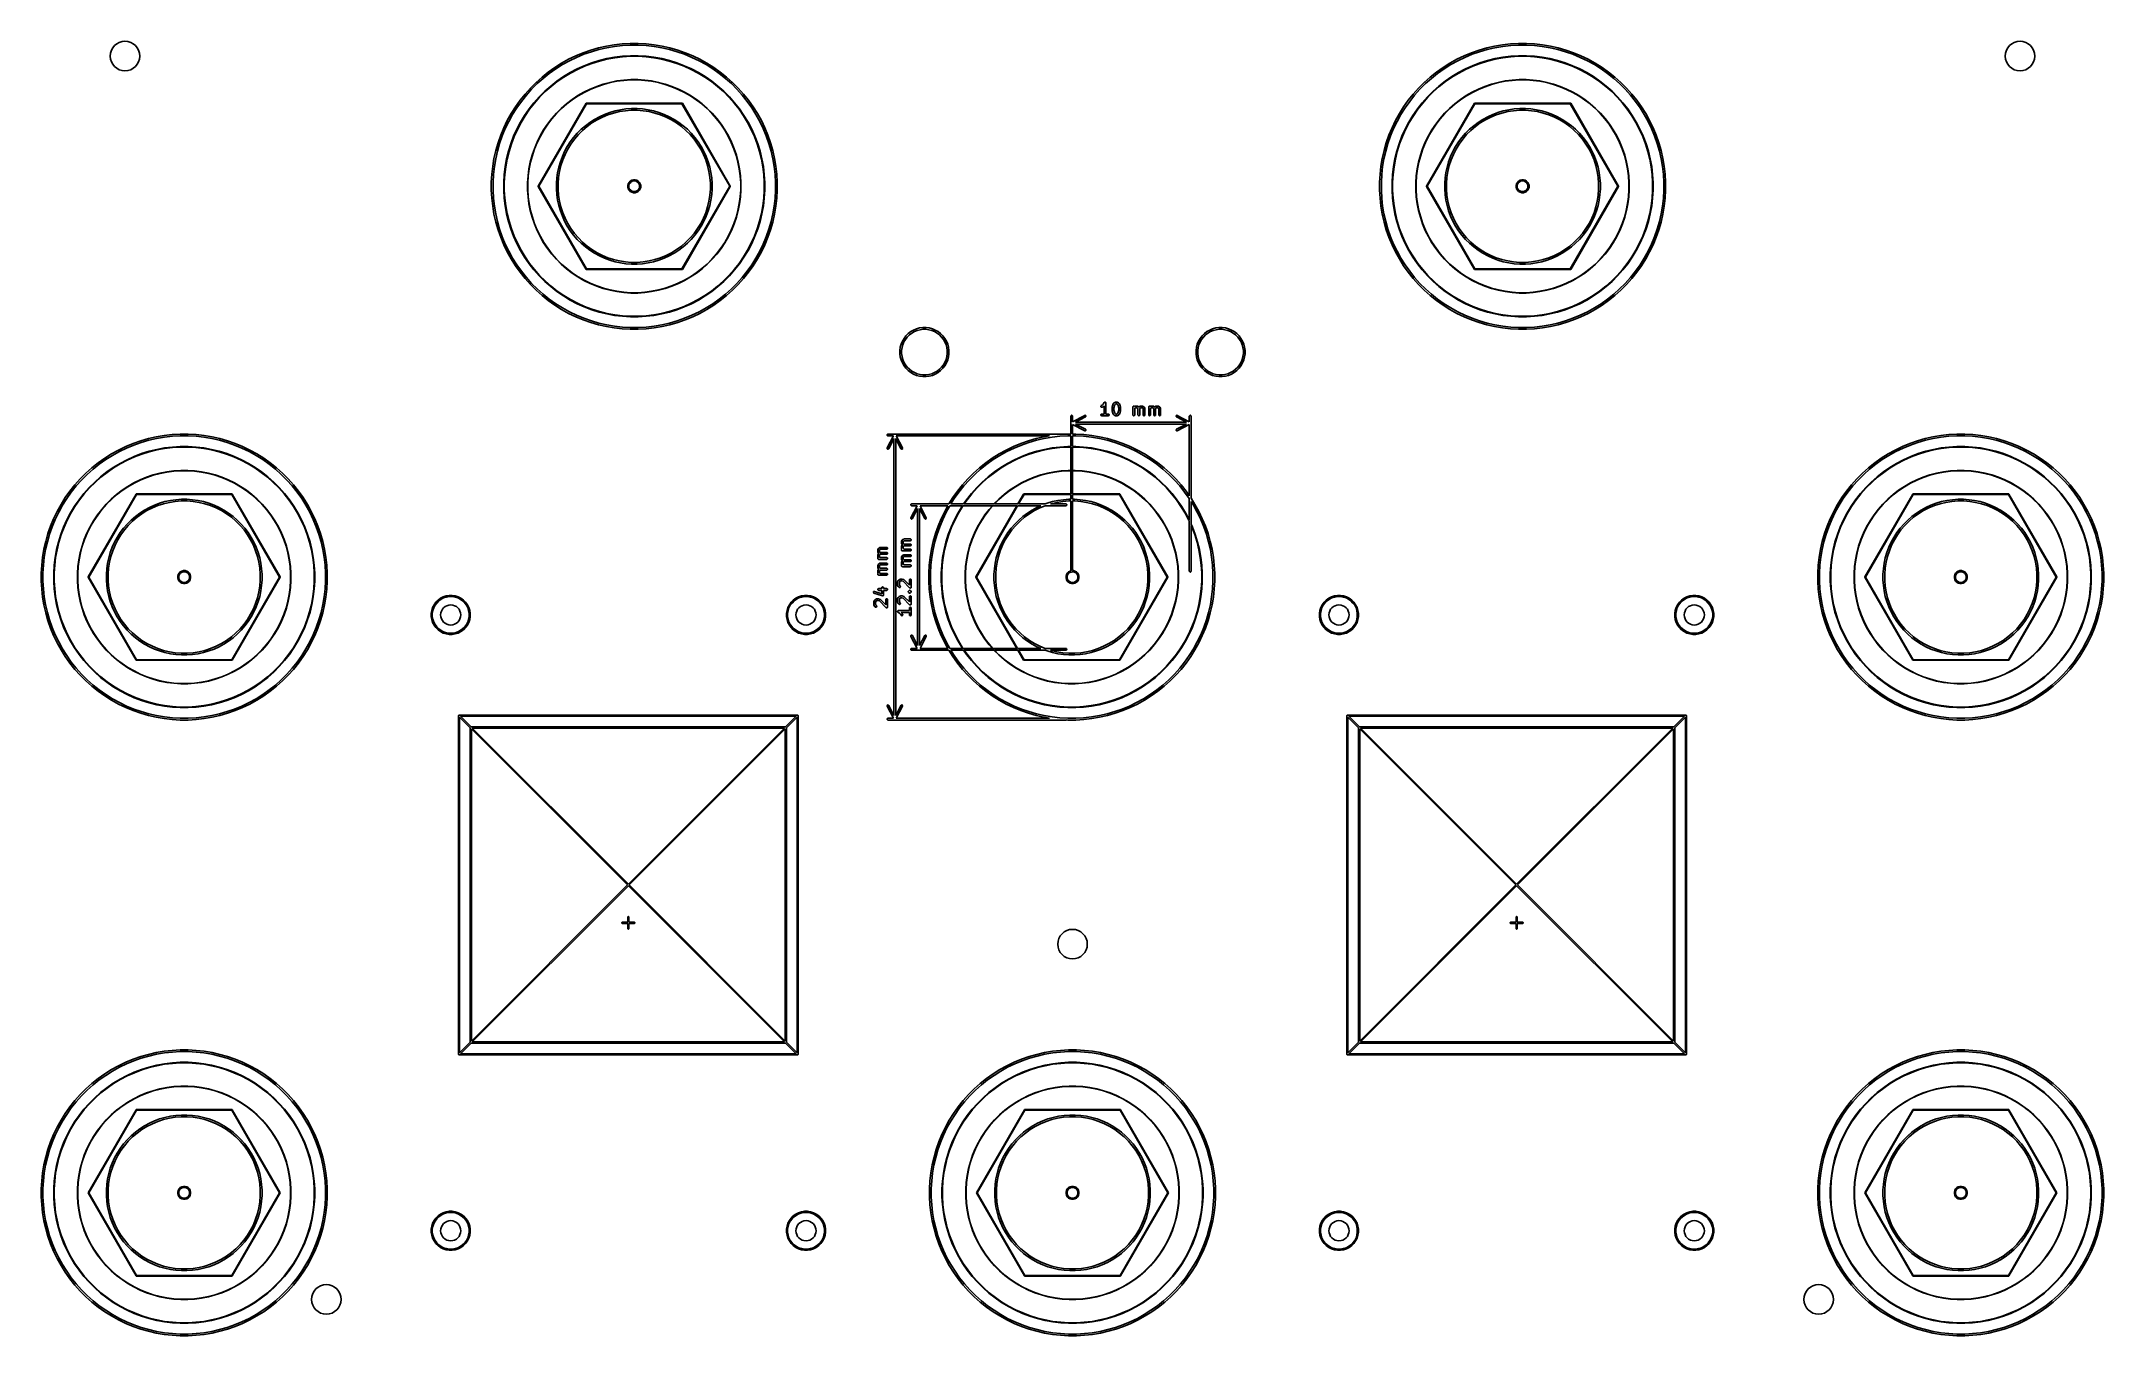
# Model space of a CAD drawing. Header units: inches. Extents: x 0.78 to 7.64, y -5.36 to -1.05.
import ezdxf

# ---------------------------------------------------------------- set-up
doc = ezdxf.new("R2010")
doc.units = ezdxf.units.IN
doc.header["$MEASUREMENT"] = 0
doc.layers.add('BLACK', color=250, linetype='CONTINUOUS')

msp = doc.modelspace()

# ---------------------------------------------------------------- linework, layer by layer
at = {"layer": 'BLACK', "linetype": 'CONTINUOUS'}
for p, q in [((2.5617, -1.1015), (2.5864, -1.0913)), ((2.5884, -1.0966), (2.5641, -1.1067)), ((2.5864, -1.0913), (2.6115, -1.0825)), ((2.6133, -1.0879), (2.5884, -1.0966)), ((2.6115, -1.0825), (2.6372, -1.0751)), ((2.6386, -1.0806), (2.6133, -1.0879)), ((2.6372, -1.0751), (2.6632, -1.0692)), ((2.6643, -1.0748), (2.6386, -1.0806)), ((2.6632, -1.0692), (2.6895, -1.0647)), ((2.6902, -1.0704), (2.6643, -1.0748)), ((2.6895, -1.0647), (2.7159, -1.0617)), ((2.7164, -1.0674), (2.6902, -1.0704)), ((2.7159, -1.0617), (2.7426, -1.0602)), ((2.7427, -1.0659), (2.7164, -1.0674)), ((2.7426, -1.0602), (2.7692, -1.0602)), ((2.7691, -1.0659), (2.7427, -1.0659)), ((2.7954, -1.0674), (2.7691, -1.0659)), ((2.7692, -1.0602), (2.7959, -1.0617)), ((2.8216, -1.0704), (2.7954, -1.0674)), ((2.7959, -1.0617), (2.8224, -1.0647)), ((2.8475, -1.0748), (2.8216, -1.0704)), ((2.8224, -1.0647), (2.8487, -1.0692)), ((2.8732, -1.0806), (2.8475, -1.0748)), ((2.8487, -1.0692), (2.8746, -1.0751)), ((2.8985, -1.0879), (2.8732, -1.0806)), ((2.8746, -1.0751), (2.9003, -1.0825)), ((2.9234, -1.0966), (2.8985, -1.0879)), ((2.9003, -1.0825), (2.9254, -1.0913)), ((2.9477, -1.1067), (2.9234, -1.0966)), ((2.9254, -1.0913), (2.9501, -1.1015)), ((5.5145, -1.1015), (5.5391, -1.0913)), ((5.5412, -1.0966), (5.5168, -1.1067)), ((5.5391, -1.0913), (5.5643, -1.0825)), ((5.566, -1.0879), (5.5412, -1.0966)), ((5.5643, -1.0825), (5.5899, -1.0751)), ((5.5913, -1.0806), (5.566, -1.0879)), ((5.5899, -1.0751), (5.6159, -1.0692)), ((5.617, -1.0748), (5.5913, -1.0806)), ((5.6159, -1.0692), (5.6422, -1.0647)), ((5.643, -1.0704), (5.617, -1.0748)), ((5.6422, -1.0647), (5.6687, -1.0617)), ((5.6692, -1.0674), (5.643, -1.0704)), ((5.6687, -1.0617), (5.6953, -1.0602)), ((5.6955, -1.0659), (5.6692, -1.0674)), ((5.6953, -1.0602), (5.722, -1.0602)), ((5.7218, -1.0659), (5.6955, -1.0659)), ((5.7481, -1.0674), (5.7218, -1.0659)), ((5.722, -1.0602), (5.7486, -1.0617)), ((5.7743, -1.0704), (5.7481, -1.0674)), ((5.7486, -1.0617), (5.7751, -1.0647)), ((5.8003, -1.0748), (5.7743, -1.0704)), ((5.7751, -1.0647), (5.8014, -1.0692)), ((5.826, -1.0806), (5.8003, -1.0748)), ((5.8014, -1.0692), (5.8274, -1.0751)), ((5.8513, -1.0879), (5.826, -1.0806)), ((5.8274, -1.0751), (5.853, -1.0825)), ((5.8762, -1.0966), (5.8513, -1.0879)), ((5.853, -1.0825), (5.8782, -1.0913)), ((5.9005, -1.1067), (5.8762, -1.0966)), ((5.8782, -1.0913), (5.9028, -1.1015)), ((2.4492, -1.1722), (2.47, -1.1556)), ((2.4735, -1.1602), (2.4529, -1.1766)), ((2.47, -1.1556), (2.4918, -1.1402)), ((2.495, -1.1449), (2.4735, -1.1602)), ((2.4918, -1.1402), (2.5144, -1.126)), ((2.5173, -1.1309), (2.495, -1.1449)), ((2.5144, -1.126), (2.5377, -1.1131)), ((2.5403, -1.1182), (2.5173, -1.1309)), ((2.5202, -1.1709), (2.5427, -1.1574)), ((2.5435, -1.1589), (2.5212, -1.1724)), ((2.5377, -1.1131), (2.5617, -1.1015)), ((2.5641, -1.1067), (2.5403, -1.1182)), ((2.5427, -1.1574), (2.5659, -1.1452)), ((2.5667, -1.1468), (2.5435, -1.1589)), ((2.5659, -1.1452), (2.5898, -1.1344)), ((2.5905, -1.1361), (2.5667, -1.1468)), ((2.5898, -1.1344), (2.6143, -1.1251)), ((2.6149, -1.1268), (2.5905, -1.1361)), ((2.6143, -1.1251), (2.6393, -1.1173)), ((2.6398, -1.119), (2.6149, -1.1268)), ((2.6393, -1.1173), (2.6648, -1.111)), ((2.6652, -1.1128), (2.6398, -1.119)), ((2.6648, -1.111), (2.6906, -1.1063)), ((2.6909, -1.1081), (2.6652, -1.1128)), ((2.6906, -1.1063), (2.7166, -1.1032)), ((2.7168, -1.1049), (2.6909, -1.1081)), ((2.7166, -1.1032), (2.7428, -1.1016)), ((2.7428, -1.1033), (2.7168, -1.1049)), ((2.7428, -1.1016), (2.769, -1.1016)), ((2.769, -1.1033), (2.7428, -1.1033)), ((2.769, -1.1016), (2.7952, -1.1032)), ((2.795, -1.1049), (2.769, -1.1033)), ((2.8209, -1.1081), (2.795, -1.1049)), ((2.7952, -1.1032), (2.8212, -1.1063)), ((2.8466, -1.1128), (2.8209, -1.1081)), ((2.8212, -1.1063), (2.847, -1.111)), ((2.872, -1.119), (2.8466, -1.1128)), ((2.847, -1.111), (2.8725, -1.1173)), ((2.8969, -1.1268), (2.872, -1.119)), ((2.8725, -1.1173), (2.8975, -1.1251)), ((2.9213, -1.1361), (2.8969, -1.1268)), ((2.8975, -1.1251), (2.922, -1.1344)), ((2.9451, -1.1468), (2.9213, -1.1361)), ((2.922, -1.1344), (2.9459, -1.1452)), ((2.9683, -1.1589), (2.9451, -1.1468)), ((2.9459, -1.1452), (2.9691, -1.1574)), ((2.9715, -1.1182), (2.9477, -1.1067)), ((2.9501, -1.1015), (2.9741, -1.1131)), ((2.9906, -1.1724), (2.9683, -1.1589)), ((2.9691, -1.1574), (2.9916, -1.1709)), ((2.9945, -1.1309), (2.9715, -1.1182)), ((2.9741, -1.1131), (2.9974, -1.126)), ((3.0168, -1.1449), (2.9945, -1.1309)), ((2.9974, -1.126), (3.02, -1.1402)), ((3.0383, -1.1602), (3.0168, -1.1449)), ((3.02, -1.1402), (3.0418, -1.1556)), ((3.0589, -1.1766), (3.0383, -1.1602)), ((3.0418, -1.1556), (3.0626, -1.1722)), ((5.402, -1.1722), (5.4228, -1.1556)), ((5.4262, -1.1602), (5.4056, -1.1766)), ((5.4228, -1.1556), (5.4445, -1.1402)), ((5.4477, -1.1449), (5.4262, -1.1602)), ((5.4445, -1.1402), (5.4671, -1.126)), ((5.47, -1.1309), (5.4477, -1.1449)), ((5.4671, -1.126), (5.4905, -1.1131)), ((5.4931, -1.1182), (5.47, -1.1309)), ((5.473, -1.1709), (5.4954, -1.1574)), ((5.4963, -1.1589), (5.474, -1.1724)), ((5.4905, -1.1131), (5.5145, -1.1015)), ((5.5168, -1.1067), (5.4931, -1.1182)), ((5.4954, -1.1574), (5.5186, -1.1452)), ((5.5194, -1.1468), (5.4963, -1.1589)), ((5.5186, -1.1452), (5.5426, -1.1344)), ((5.5432, -1.1361), (5.5194, -1.1468)), ((5.5426, -1.1344), (5.5671, -1.1251)), ((5.5676, -1.1268), (5.5432, -1.1361)), ((5.5671, -1.1251), (5.5921, -1.1173)), ((5.5926, -1.119), (5.5676, -1.1268)), ((5.5921, -1.1173), (5.6176, -1.111)), ((5.6179, -1.1128), (5.5926, -1.119)), ((5.6176, -1.111), (5.6434, -1.1063)), ((5.6436, -1.1081), (5.6179, -1.1128)), ((5.6434, -1.1063), (5.6694, -1.1032)), ((5.6695, -1.1049), (5.6436, -1.1081)), ((5.6694, -1.1032), (5.6956, -1.1016)), ((5.6956, -1.1033), (5.6695, -1.1049)), ((5.6956, -1.1016), (5.7218, -1.1016)), ((5.7217, -1.1033), (5.6956, -1.1033)), ((5.7478, -1.1049), (5.7217, -1.1033)), ((5.7218, -1.1016), (5.7479, -1.1032)), ((5.7737, -1.1081), (5.7478, -1.1049)), ((5.7479, -1.1032), (5.774, -1.1063)), ((5.7994, -1.1128), (5.7737, -1.1081)), ((5.774, -1.1063), (5.7998, -1.111)), ((5.8247, -1.119), (5.7994, -1.1128)), ((5.7998, -1.111), (5.8252, -1.1173)), ((5.8497, -1.1268), (5.8247, -1.119)), ((5.8252, -1.1173), (5.8503, -1.1251)), ((5.8741, -1.1361), (5.8497, -1.1268)), ((5.8503, -1.1251), (5.8748, -1.1344)), ((5.8979, -1.1468), (5.8741, -1.1361)), ((5.8748, -1.1344), (5.8987, -1.1452)), ((5.921, -1.1589), (5.8979, -1.1468)), ((5.8987, -1.1452), (5.9219, -1.1574)), ((5.9242, -1.1182), (5.9005, -1.1067)), ((5.9028, -1.1015), (5.9269, -1.1131)), ((5.9434, -1.1724), (5.921, -1.1589)), ((5.9219, -1.1574), (5.9443, -1.1709)), ((5.9473, -1.1309), (5.9242, -1.1182)), ((5.9269, -1.1131), (5.9502, -1.126)), ((5.9696, -1.1449), (5.9473, -1.1309)), ((5.9502, -1.126), (5.9728, -1.1402)), ((5.9911, -1.1602), (5.9696, -1.1449)), ((5.9728, -1.1402), (5.9945, -1.1556)), ((6.0117, -1.1766), (5.9911, -1.1602)), ((5.9945, -1.1556), (6.0154, -1.1722)), ((2.3761, -1.2496), (2.3927, -1.2287)), ((2.3971, -1.2324), (2.3806, -1.253)), ((2.3927, -1.2287), (2.4105, -1.2088)), ((2.4146, -1.2128), (2.3971, -1.2324)), ((2.4105, -1.2088), (2.4293, -1.19)), ((2.4332, -1.1941), (2.4146, -1.2128)), ((2.4293, -1.19), (2.4492, -1.1722)), ((2.4529, -1.1766), (2.4332, -1.1941)), ((2.4399, -1.2379), (2.4584, -1.2194)), ((2.4596, -1.2207), (2.4411, -1.2391)), ((2.4584, -1.2194), (2.478, -1.202)), ((2.4792, -1.2034), (2.4596, -1.2207)), ((2.478, -1.202), (2.4987, -1.1858)), ((2.4997, -1.1872), (2.4792, -1.2034)), ((2.4987, -1.1858), (2.5202, -1.1709)), ((2.5212, -1.1724), (2.4997, -1.1872)), ((2.5492, -1.2469), (2.5685, -1.234)), ((2.5685, -1.234), (2.5886, -1.2224)), ((2.5891, -1.2233), (2.569, -1.2349)), ((2.5886, -1.2224), (2.6094, -1.2121)), ((2.6098, -1.2131), (2.5891, -1.2233)), ((2.6094, -1.2121), (2.6309, -1.2033)), ((2.6312, -1.2042), (2.6098, -1.2131)), ((2.6309, -1.2033), (2.6529, -1.1958)), ((2.6532, -1.1967), (2.6312, -1.2042)), ((2.6529, -1.1958), (2.6753, -1.1898)), ((2.6755, -1.1907), (2.6532, -1.1967)), ((2.6753, -1.1898), (2.6981, -1.1853)), ((2.6983, -1.1862), (2.6755, -1.1907)), ((2.6981, -1.1853), (2.7211, -1.1822)), ((2.7212, -1.1832), (2.6983, -1.1862)), ((2.7211, -1.1822), (2.7443, -1.1807)), ((2.7443, -1.1817), (2.7212, -1.1832)), ((2.7443, -1.1807), (2.7675, -1.1807)), ((2.7675, -1.1817), (2.7443, -1.1817)), ((2.7675, -1.1807), (2.7907, -1.1822)), ((2.7906, -1.1832), (2.7675, -1.1817)), ((2.8136, -1.1862), (2.7906, -1.1832)), ((2.7907, -1.1822), (2.8137, -1.1853)), ((2.8363, -1.1907), (2.8136, -1.1862)), ((2.8137, -1.1853), (2.8365, -1.1898)), ((2.8586, -1.1967), (2.8363, -1.1907)), ((2.8365, -1.1898), (2.8589, -1.1958)), ((2.8806, -1.2042), (2.8586, -1.1967)), ((2.8589, -1.1958), (2.8809, -1.2033)), ((2.902, -1.2131), (2.8806, -1.2042)), ((2.8809, -1.2033), (2.9024, -1.2121)), ((2.9227, -1.2233), (2.902, -1.2131)), ((2.9024, -1.2121), (2.9232, -1.2224)), ((2.9428, -1.2349), (2.9227, -1.2233)), ((2.9232, -1.2224), (2.9433, -1.234)), ((2.9433, -1.234), (2.9626, -1.2469)), ((3.0121, -1.1872), (2.9906, -1.1724)), ((2.9916, -1.1709), (3.0132, -1.1858)), ((3.0327, -1.2034), (3.0121, -1.1872)), ((3.0132, -1.1858), (3.0338, -1.202)), ((3.0522, -1.2207), (3.0327, -1.2034)), ((3.0338, -1.202), (3.0534, -1.2194)), ((3.0707, -1.2391), (3.0522, -1.2207)), ((3.0534, -1.2194), (3.072, -1.2379)), ((3.0786, -1.1941), (3.0589, -1.1766)), ((3.0626, -1.1722), (3.0825, -1.19)), ((3.0972, -1.2128), (3.0786, -1.1941)), ((3.0825, -1.19), (3.1014, -1.2088)), ((3.1148, -1.2324), (3.0972, -1.2128)), ((3.1014, -1.2088), (3.1191, -1.2287)), ((3.1312, -1.253), (3.1148, -1.2324)), ((3.1191, -1.2287), (3.1358, -1.2496)), ((5.3288, -1.2496), (5.3454, -1.2287)), ((5.3498, -1.2324), (5.3334, -1.253)), ((5.3454, -1.2287), (5.3632, -1.2088)), ((5.3674, -1.2128), (5.3498, -1.2324)), ((5.3632, -1.2088), (5.3821, -1.19)), ((5.386, -1.1941), (5.3674, -1.2128)), ((5.3821, -1.19), (5.402, -1.1722)), ((5.4056, -1.1766), (5.386, -1.1941)), ((5.3926, -1.2379), (5.4111, -1.2194)), ((5.4124, -1.2207), (5.3939, -1.2391)), ((5.4111, -1.2194), (5.4308, -1.202)), ((5.4319, -1.2034), (5.4124, -1.2207)), ((5.4308, -1.202), (5.4514, -1.1858)), ((5.4525, -1.1872), (5.4319, -1.2034)), ((5.4514, -1.1858), (5.473, -1.1709)), ((5.474, -1.1724), (5.4525, -1.1872)), ((5.5019, -1.2469), (5.5212, -1.234)), ((5.5212, -1.234), (5.5414, -1.2224)), ((5.5418, -1.2233), (5.5218, -1.2349)), ((5.5414, -1.2224), (5.5622, -1.2121)), ((5.5626, -1.2131), (5.5418, -1.2233)), ((5.5622, -1.2121), (5.5836, -1.2033)), ((5.584, -1.2042), (5.5626, -1.2131)), ((5.5836, -1.2033), (5.6056, -1.1958)), ((5.6059, -1.1967), (5.584, -1.2042)), ((5.6056, -1.1958), (5.6281, -1.1898)), ((5.6283, -1.1907), (5.6059, -1.1967)), ((5.6281, -1.1898), (5.6508, -1.1853)), ((5.651, -1.1862), (5.6283, -1.1907)), ((5.6508, -1.1853), (5.6739, -1.1822)), ((5.674, -1.1832), (5.651, -1.1862)), ((5.6739, -1.1822), (5.697, -1.1807)), ((5.6971, -1.1817), (5.674, -1.1832)), ((5.697, -1.1807), (5.7203, -1.1807)), ((5.7202, -1.1817), (5.6971, -1.1817)), ((5.7434, -1.1832), (5.7202, -1.1817)), ((5.7203, -1.1807), (5.7434, -1.1822)), ((5.7434, -1.1822), (5.7665, -1.1853)), ((5.7663, -1.1862), (5.7434, -1.1832)), ((5.789, -1.1907), (5.7663, -1.1862)), ((5.7665, -1.1853), (5.7893, -1.1898)), ((5.8114, -1.1967), (5.789, -1.1907)), ((5.7893, -1.1898), (5.8117, -1.1958)), ((5.8333, -1.2042), (5.8114, -1.1967)), ((5.8117, -1.1958), (5.8337, -1.2033)), ((5.8547, -1.2131), (5.8333, -1.2042)), ((5.8337, -1.2033), (5.8551, -1.2121)), ((5.8755, -1.2233), (5.8547, -1.2131)), ((5.8551, -1.2121), (5.876, -1.2224)), ((5.8956, -1.2349), (5.8755, -1.2233)), ((5.876, -1.2224), (5.8961, -1.234)), ((5.8961, -1.234), (5.9154, -1.2469)), ((5.9649, -1.1872), (5.9434, -1.1724)), ((5.9443, -1.1709), (5.9659, -1.1858)), ((5.9854, -1.2034), (5.9649, -1.1872)), ((5.9659, -1.1858), (5.9865, -1.202)), ((6.005, -1.2207), (5.9854, -1.2034)), ((5.9865, -1.202), (6.0062, -1.2194)), ((6.0234, -1.2391), (6.005, -1.2207)), ((6.0062, -1.2194), (6.0247, -1.2379)), ((6.0313, -1.1941), (6.0117, -1.1766)), ((6.0154, -1.1722), (6.0353, -1.19)), ((6.05, -1.2128), (6.0313, -1.1941)), ((6.0353, -1.19), (6.0541, -1.2088)), ((6.0675, -1.2324), (6.05, -1.2128)), ((6.0541, -1.2088), (6.0719, -1.2287)), ((6.0839, -1.253), (6.0675, -1.2324)), ((6.0719, -1.2287), (6.0885, -1.2496)), ((2.3335, -1.3172), (2.3464, -1.2939)), ((2.3514, -1.2968), (2.3386, -1.3199)), ((2.3464, -1.2939), (2.3606, -1.2713)), ((2.3654, -1.2745), (2.3514, -1.2968)), ((2.3606, -1.2713), (2.3761, -1.2496)), ((2.3806, -1.253), (2.3654, -1.2745)), ((2.3778, -1.3222), (2.3914, -1.2998)), ((2.3929, -1.3007), (2.3794, -1.3231)), ((2.3914, -1.2998), (2.4063, -1.2782)), ((2.4077, -1.2792), (2.3929, -1.3007)), ((2.4063, -1.2782), (2.4225, -1.2575)), ((2.4238, -1.2587), (2.4077, -1.2792)), ((2.4225, -1.2575), (2.4399, -1.2379)), ((2.4411, -1.2391), (2.4238, -1.2587)), ((2.4368, -1.5349), (2.5959, -1.2594)), ((2.5974, -1.2608), (2.4388, -1.5354)), ((2.4815, -1.3103), (2.4969, -1.2928)), ((2.4976, -1.2935), (2.4823, -1.3109)), ((2.4969, -1.2928), (2.5133, -1.2764)), ((2.514, -1.2771), (2.4976, -1.2935)), ((2.5133, -1.2764), (2.5307, -1.2611)), ((2.5314, -1.2618), (2.514, -1.2771)), ((2.5307, -1.2611), (2.5492, -1.2469)), ((2.5497, -1.2477), (2.5314, -1.2618)), ((2.569, -1.2349), (2.5497, -1.2477)), ((2.5959, -1.2594), (2.5962, -1.2591)), ((2.5962, -1.2591), (2.5963, -1.259)), ((2.5963, -1.259), (2.5964, -1.2589)), ((2.5964, -1.2589), (2.5968, -1.2589)), ((2.5968, -1.2589), (2.915, -1.2589)), ((2.9144, -1.2608), (2.5974, -1.2608)), ((2.64, -1.304), (2.6568, -1.2963)), ((2.6683, -1.2979), (2.6499, -1.3055)), ((2.6568, -1.2963), (2.6742, -1.2898)), ((2.6872, -1.2918), (2.6683, -1.2979)), ((2.6742, -1.2898), (2.6919, -1.2846)), ((2.7065, -1.2871), (2.6872, -1.2918)), ((2.6919, -1.2846), (2.7099, -1.2807)), ((2.7262, -1.284), (2.7065, -1.2871)), ((2.7099, -1.2807), (2.7282, -1.2781)), ((2.746, -1.2825), (2.7262, -1.284)), ((2.7282, -1.2781), (2.7467, -1.2767)), ((2.7658, -1.2825), (2.746, -1.2825)), ((2.7467, -1.2767), (2.7651, -1.2767)), ((2.7651, -1.2767), (2.7836, -1.2781)), ((2.7857, -1.284), (2.7658, -1.2825)), ((2.7836, -1.2781), (2.8019, -1.2807)), ((2.8053, -1.2871), (2.7857, -1.284)), ((2.8019, -1.2807), (2.8199, -1.2846)), ((2.8246, -1.2918), (2.8053, -1.2871)), ((2.8199, -1.2846), (2.8377, -1.2898)), ((2.8435, -1.2979), (2.8246, -1.2918)), ((2.8377, -1.2898), (2.855, -1.2963)), ((2.8619, -1.3055), (2.8435, -1.2979)), ((2.855, -1.2963), (2.8718, -1.304)), ((3.073, -1.5354), (2.9144, -1.2608)), ((2.915, -1.2589), (2.9154, -1.2589)), ((2.9154, -1.2589), (2.9155, -1.259)), ((2.9155, -1.259), (2.9156, -1.2591)), ((2.9156, -1.2591), (2.9159, -1.2594)), ((2.9159, -1.2594), (3.075, -1.5349)), ((2.9621, -1.2477), (2.9428, -1.2349)), ((2.9804, -1.2618), (2.9621, -1.2477)), ((2.9626, -1.2469), (2.9811, -1.2611)), ((2.9978, -1.2771), (2.9804, -1.2618)), ((2.9811, -1.2611), (2.9985, -1.2764)), ((3.0142, -1.2935), (2.9978, -1.2771)), ((2.9985, -1.2764), (3.0149, -1.2928)), ((3.0295, -1.3109), (3.0142, -1.2935)), ((3.0149, -1.2928), (3.0303, -1.3103)), ((3.088, -1.2587), (3.0707, -1.2391)), ((3.072, -1.2379), (3.0893, -1.2575)), ((3.1041, -1.2792), (3.088, -1.2587)), ((3.0893, -1.2575), (3.1055, -1.2782)), ((3.1189, -1.3007), (3.1041, -1.2792)), ((3.1055, -1.2782), (3.1204, -1.2998)), ((3.1324, -1.3231), (3.1189, -1.3007)), ((3.1204, -1.2998), (3.134, -1.3222)), ((3.1464, -1.2745), (3.1312, -1.253)), ((3.1358, -1.2496), (3.1512, -1.2713)), ((3.1604, -1.2968), (3.1464, -1.2745)), ((3.1512, -1.2713), (3.1654, -1.2939)), ((3.1732, -1.3199), (3.1604, -1.2968)), ((3.1654, -1.2939), (3.1783, -1.3172)), ((5.2863, -1.3172), (5.2992, -1.2939)), ((5.3041, -1.2968), (5.2914, -1.3199)), ((5.2992, -1.2939), (5.3134, -1.2713)), ((5.3181, -1.2745), (5.3041, -1.2968)), ((5.3134, -1.2713), (5.3288, -1.2496)), ((5.3334, -1.253), (5.3181, -1.2745)), ((5.3306, -1.3222), (5.3442, -1.2998)), ((5.3456, -1.3007), (5.3321, -1.3231)), ((5.3442, -1.2998), (5.3591, -1.2782)), ((5.3605, -1.2792), (5.3456, -1.3007)), ((5.3591, -1.2782), (5.3752, -1.2575)), ((5.3766, -1.2587), (5.3605, -1.2792)), ((5.3752, -1.2575), (5.3926, -1.2379)), ((5.3939, -1.2391), (5.3766, -1.2587)), ((5.3896, -1.5349), (5.5487, -1.2594)), ((5.5501, -1.2608), (5.3916, -1.5354)), ((5.4343, -1.3103), (5.4496, -1.2928)), ((5.4503, -1.2935), (5.4351, -1.3109)), ((5.4496, -1.2928), (5.466, -1.2764)), ((5.4667, -1.2771), (5.4503, -1.2935)), ((5.466, -1.2764), (5.4835, -1.2611)), ((5.4841, -1.2618), (5.4667, -1.2771)), ((5.4835, -1.2611), (5.5019, -1.2469)), ((5.5025, -1.2477), (5.4841, -1.2618)), ((5.5218, -1.2349), (5.5025, -1.2477)), ((5.5487, -1.2594), (5.5489, -1.2591)), ((5.5489, -1.2591), (5.5491, -1.259)), ((5.5491, -1.259), (5.5492, -1.2589)), ((5.5492, -1.2589), (5.5495, -1.2589)), ((5.5495, -1.2589), (5.8678, -1.2589)), ((5.8672, -1.2608), (5.5501, -1.2608)), ((5.5928, -1.304), (5.6096, -1.2963)), ((5.621, -1.2979), (5.6027, -1.3055)), ((5.6096, -1.2963), (5.6269, -1.2898)), ((5.6399, -1.2918), (5.621, -1.2979)), ((5.6269, -1.2898), (5.6446, -1.2846)), ((5.6593, -1.2871), (5.6399, -1.2918)), ((5.6446, -1.2846), (5.6627, -1.2807)), ((5.6789, -1.284), (5.6593, -1.2871)), ((5.6627, -1.2807), (5.681, -1.2781)), ((5.6987, -1.2825), (5.6789, -1.284)), ((5.681, -1.2781), (5.6994, -1.2767)), ((5.7186, -1.2825), (5.6987, -1.2825)), ((5.6994, -1.2767), (5.7179, -1.2767)), ((5.7179, -1.2767), (5.7363, -1.2781)), ((5.7384, -1.284), (5.7186, -1.2825)), ((5.7363, -1.2781), (5.7546, -1.2807)), ((5.758, -1.2871), (5.7384, -1.284)), ((5.7546, -1.2807), (5.7727, -1.2846)), ((5.7774, -1.2918), (5.758, -1.2871)), ((5.7727, -1.2846), (5.7904, -1.2898)), ((5.7963, -1.2979), (5.7774, -1.2918)), ((5.7904, -1.2898), (5.8077, -1.2963)), ((5.8146, -1.3055), (5.7963, -1.2979)), ((5.8077, -1.2963), (5.8245, -1.304)), ((6.0257, -1.5354), (5.8672, -1.2608)), ((5.8678, -1.2589), (5.8682, -1.2589)), ((5.8682, -1.2589), (5.8682, -1.259)), ((5.8682, -1.259), (5.8684, -1.2591)), ((5.8684, -1.2591), (5.8686, -1.2594)), ((5.8686, -1.2594), (6.0277, -1.5349)), ((5.9148, -1.2477), (5.8956, -1.2349)), ((5.9332, -1.2618), (5.9148, -1.2477)), ((5.9154, -1.2469), (5.9338, -1.2611)), ((5.9506, -1.2771), (5.9332, -1.2618)), ((5.9338, -1.2611), (5.9513, -1.2764)), ((5.967, -1.2935), (5.9506, -1.2771)), ((5.9513, -1.2764), (5.9677, -1.2928)), ((5.9823, -1.3109), (5.967, -1.2935)), ((5.9677, -1.2928), (5.983, -1.3103)), ((6.0407, -1.2587), (6.0234, -1.2391)), ((6.0247, -1.2379), (6.0421, -1.2575)), ((6.0568, -1.2792), (6.0407, -1.2587)), ((6.0421, -1.2575), (6.0583, -1.2782)), ((6.0717, -1.3007), (6.0568, -1.2792)), ((6.0583, -1.2782), (6.0732, -1.2998)), ((6.0852, -1.3231), (6.0717, -1.3007)), ((6.0732, -1.2998), (6.0867, -1.3222)), ((6.0992, -1.2745), (6.0839, -1.253)), ((6.0885, -1.2496), (6.1039, -1.2713)), ((6.1132, -1.2968), (6.0992, -1.2745)), ((6.1039, -1.2713), (6.1181, -1.2939)), ((6.1259, -1.3199), (6.1132, -1.2968)), ((6.1181, -1.2939), (6.131, -1.3172)), ((2.303, -1.3911), (2.3118, -1.3659)), ((2.3171, -1.3679), (2.3084, -1.3928)), ((2.3118, -1.3659), (2.322, -1.3413)), ((2.3272, -1.3436), (2.3171, -1.3679)), ((2.322, -1.3413), (2.3335, -1.3172)), ((2.3386, -1.3199), (2.3272, -1.3436)), ((2.3456, -1.3938), (2.3549, -1.3693)), ((2.3565, -1.37), (2.3473, -1.3944)), ((2.3549, -1.3693), (2.3657, -1.3454)), ((2.3672, -1.3462), (2.3565, -1.37)), ((2.3657, -1.3454), (2.3778, -1.3222)), ((2.3794, -1.3231), (2.3672, -1.3462)), ((2.4326, -1.389), (2.4429, -1.3681)), ((2.4438, -1.3686), (2.4335, -1.3894)), ((2.4429, -1.3681), (2.4545, -1.348)), ((2.4553, -1.3485), (2.4438, -1.3686)), ((2.4545, -1.348), (2.4674, -1.3287)), ((2.4682, -1.3293), (2.4553, -1.3485)), ((2.4674, -1.3287), (2.4815, -1.3103)), ((2.4823, -1.3109), (2.4682, -1.3293)), ((2.5543, -1.373), (2.5664, -1.359)), ((2.57, -1.3636), (2.5571, -1.3787)), ((2.5664, -1.359), (2.5795, -1.346)), ((2.5841, -1.3495), (2.57, -1.3636)), ((2.5795, -1.346), (2.5935, -1.3339)), ((2.5992, -1.3366), (2.5841, -1.3495)), ((2.5935, -1.3339), (2.6083, -1.3228)), ((2.6153, -1.3249), (2.5992, -1.3366)), ((2.6083, -1.3228), (2.6238, -1.3128)), ((2.6322, -1.3146), (2.6153, -1.3249)), ((2.6238, -1.3128), (2.64, -1.304)), ((2.6499, -1.3055), (2.6322, -1.3146)), ((2.8796, -1.3146), (2.8619, -1.3055)), ((2.8718, -1.304), (2.888, -1.3128)), ((2.8965, -1.3249), (2.8796, -1.3146)), ((2.888, -1.3128), (2.9035, -1.3228)), ((2.9126, -1.3366), (2.8965, -1.3249)), ((2.9035, -1.3228), (2.9183, -1.3339)), ((2.9277, -1.3495), (2.9126, -1.3366)), ((2.9183, -1.3339), (2.9323, -1.346)), ((2.9418, -1.3636), (2.9277, -1.3495)), ((2.9323, -1.346), (2.9454, -1.359)), ((2.9547, -1.3787), (2.9418, -1.3636)), ((2.9454, -1.359), (2.9575, -1.373)), ((3.0436, -1.3293), (3.0295, -1.3109)), ((3.0303, -1.3103), (3.0444, -1.3287)), ((3.0565, -1.3485), (3.0436, -1.3293)), ((3.0444, -1.3287), (3.0573, -1.348)), ((3.068, -1.3686), (3.0565, -1.3485)), ((3.0573, -1.348), (3.0689, -1.3681)), ((3.0783, -1.3894), (3.068, -1.3686)), ((3.0689, -1.3681), (3.0792, -1.389)), ((3.1446, -1.3462), (3.1324, -1.3231)), ((3.134, -1.3222), (3.1462, -1.3454)), ((3.1553, -1.37), (3.1446, -1.3462)), ((3.1462, -1.3454), (3.1569, -1.3693)), ((3.1645, -1.3944), (3.1553, -1.37)), ((3.1569, -1.3693), (3.1662, -1.3938)), ((3.1846, -1.3436), (3.1732, -1.3199)), ((3.1783, -1.3172), (3.1898, -1.3413)), ((3.1947, -1.3679), (3.1846, -1.3436)), ((3.1898, -1.3413), (3.2, -1.3659)), ((3.2034, -1.3928), (3.1947, -1.3679)), ((3.2, -1.3659), (3.2088, -1.3911)), ((5.2557, -1.3911), (5.2645, -1.3659)), ((5.2699, -1.3679), (5.2612, -1.3928)), ((5.2645, -1.3659), (5.2747, -1.3413)), ((5.28, -1.3436), (5.2699, -1.3679)), ((5.2747, -1.3413), (5.2863, -1.3172)), ((5.2914, -1.3199), (5.28, -1.3436)), ((5.2983, -1.3938), (5.3076, -1.3693)), ((5.3093, -1.37), (5.3, -1.3944)), ((5.3076, -1.3693), (5.3184, -1.3454)), ((5.32, -1.3462), (5.3093, -1.37)), ((5.3184, -1.3454), (5.3306, -1.3222)), ((5.3321, -1.3231), (5.32, -1.3462)), ((5.3854, -1.389), (5.3956, -1.3681)), ((5.3965, -1.3686), (5.3863, -1.3894)), ((5.3956, -1.3681), (5.4073, -1.348)), ((5.4081, -1.3485), (5.3965, -1.3686)), ((5.4073, -1.348), (5.4202, -1.3287)), ((5.421, -1.3293), (5.4081, -1.3485)), ((5.4202, -1.3287), (5.4343, -1.3103)), ((5.4351, -1.3109), (5.421, -1.3293)), ((5.5071, -1.373), (5.5192, -1.359)), ((5.5228, -1.3636), (5.5099, -1.3787)), ((5.5192, -1.359), (5.5323, -1.346)), ((5.5368, -1.3495), (5.5228, -1.3636)), ((5.5323, -1.346), (5.5462, -1.3339)), ((5.5519, -1.3366), (5.5368, -1.3495)), ((5.5462, -1.3339), (5.561, -1.3228)), ((5.568, -1.3249), (5.5519, -1.3366)), ((5.561, -1.3228), (5.5766, -1.3128)), ((5.585, -1.3146), (5.568, -1.3249)), ((5.5766, -1.3128), (5.5928, -1.304)), ((5.6027, -1.3055), (5.585, -1.3146)), ((5.8324, -1.3146), (5.8146, -1.3055)), ((5.8245, -1.304), (5.8407, -1.3128)), ((5.8493, -1.3249), (5.8324, -1.3146)), ((5.8407, -1.3128), (5.8563, -1.3228)), ((5.8654, -1.3366), (5.8493, -1.3249)), ((5.8563, -1.3228), (5.8711, -1.3339)), ((5.8805, -1.3495), (5.8654, -1.3366)), ((5.8711, -1.3339), (5.8851, -1.346)), ((5.8946, -1.3636), (5.8805, -1.3495)), ((5.8851, -1.346), (5.8981, -1.359)), ((5.9075, -1.3787), (5.8946, -1.3636)), ((5.8981, -1.359), (5.9102, -1.373)), ((5.9964, -1.3293), (5.9823, -1.3109)), ((5.983, -1.3103), (5.9972, -1.3287)), ((6.0092, -1.3485), (5.9964, -1.3293)), ((5.9972, -1.3287), (6.0101, -1.348)), ((6.0208, -1.3686), (6.0092, -1.3485)), ((6.0101, -1.348), (6.0217, -1.3681)), ((6.031, -1.3894), (6.0208, -1.3686)), ((6.0217, -1.3681), (6.0319, -1.389)), ((6.0973, -1.3462), (6.0852, -1.3231)), ((6.0867, -1.3222), (6.0989, -1.3454)), ((6.108, -1.37), (6.0973, -1.3462)), ((6.0989, -1.3454), (6.1097, -1.3693)), ((6.1173, -1.3944), (6.108, -1.37)), ((6.1097, -1.3693), (6.119, -1.3938)), ((6.1374, -1.3436), (6.1259, -1.3199)), ((6.131, -1.3172), (6.1426, -1.3413)), ((6.1475, -1.3679), (6.1374, -1.3436)), ((6.1426, -1.3413), (6.1528, -1.3659)), ((6.1562, -1.3928), (6.1475, -1.3679)), ((6.1528, -1.3659), (6.1616, -1.3911)), ((2.2896, -1.4427), (2.2956, -1.4167)), ((2.3011, -1.4181), (2.2953, -1.4438)), ((2.2956, -1.4167), (2.303, -1.3911)), ((2.3084, -1.3928), (2.3011, -1.4181)), ((2.3315, -1.4443), (2.3378, -1.4189)), ((2.3395, -1.4194), (2.3333, -1.4447)), ((2.3378, -1.4189), (2.3456, -1.3938)), ((2.3473, -1.3944), (2.3395, -1.4194)), ((2.4103, -1.4548), (2.4163, -1.4324)), ((2.4172, -1.4327), (2.4112, -1.4551)), ((2.4163, -1.4324), (2.4237, -1.4104)), ((2.4247, -1.4108), (2.4172, -1.4327)), ((2.4237, -1.4104), (2.4326, -1.389)), ((2.4335, -1.3894), (2.4247, -1.4108)), ((2.5103, -1.4537), (2.5168, -1.4364)), ((2.5168, -1.4364), (2.5244, -1.4196)), ((2.526, -1.4295), (2.5184, -1.4478)), ((2.5244, -1.4196), (2.5333, -1.4033)), ((2.535, -1.4117), (2.526, -1.4295)), ((2.5333, -1.4033), (2.5433, -1.3878)), ((2.5454, -1.3948), (2.535, -1.4117)), ((2.5433, -1.3878), (2.5543, -1.373)), ((2.5571, -1.3787), (2.5454, -1.3948)), ((2.9664, -1.3948), (2.9547, -1.3787)), ((2.9575, -1.373), (2.9685, -1.3878)), ((2.9768, -1.4117), (2.9664, -1.3948)), ((2.9685, -1.3878), (2.9785, -1.4033)), ((2.9858, -1.4295), (2.9768, -1.4117)), ((2.9785, -1.4033), (2.9874, -1.4196)), ((2.9934, -1.4478), (2.9858, -1.4295)), ((2.9874, -1.4196), (2.9951, -1.4364)), ((2.9951, -1.4364), (3.0015, -1.4537)), ((3.0872, -1.4108), (3.0783, -1.3894)), ((3.0792, -1.389), (3.0881, -1.4104)), ((3.0946, -1.4327), (3.0872, -1.4108)), ((3.0881, -1.4104), (3.0955, -1.4324)), ((3.1006, -1.4551), (3.0946, -1.4327)), ((3.0955, -1.4324), (3.1016, -1.4548)), ((3.1723, -1.4194), (3.1645, -1.3944)), ((3.1662, -1.3938), (3.174, -1.4189)), ((3.1786, -1.4447), (3.1723, -1.4194)), ((3.174, -1.4189), (3.1803, -1.4443)), ((3.2107, -1.4181), (3.2034, -1.3928)), ((3.2088, -1.3911), (3.2162, -1.4167)), ((3.2166, -1.4438), (3.2107, -1.4181)), ((3.2162, -1.4167), (3.2222, -1.4427)), ((5.2424, -1.4427), (5.2483, -1.4167)), ((5.2539, -1.4181), (5.248, -1.4438)), ((5.2483, -1.4167), (5.2557, -1.3911)), ((5.2612, -1.3928), (5.2539, -1.4181)), ((5.2843, -1.4443), (5.2905, -1.4189)), ((5.2923, -1.4194), (5.286, -1.4447)), ((5.2905, -1.4189), (5.2983, -1.3938)), ((5.3, -1.3944), (5.2923, -1.4194)), ((5.363, -1.4548), (5.369, -1.4324)), ((5.37, -1.4327), (5.364, -1.4551)), ((5.369, -1.4324), (5.3765, -1.4104)), ((5.3774, -1.4108), (5.37, -1.4327)), ((5.3765, -1.4104), (5.3854, -1.389)), ((5.3863, -1.3894), (5.3774, -1.4108)), ((5.463, -1.4537), (5.4695, -1.4364)), ((5.4695, -1.4364), (5.4772, -1.4196)), ((5.4788, -1.4295), (5.4712, -1.4478)), ((5.4772, -1.4196), (5.486, -1.4033)), ((5.4878, -1.4117), (5.4788, -1.4295)), ((5.486, -1.4033), (5.496, -1.3878)), ((5.4982, -1.3948), (5.4878, -1.4117)), ((5.496, -1.3878), (5.5071, -1.373)), ((5.5099, -1.3787), (5.4982, -1.3948)), ((5.9191, -1.3948), (5.9075, -1.3787)), ((5.9102, -1.373), (5.9213, -1.3878)), ((5.9295, -1.4117), (5.9191, -1.3948)), ((5.9213, -1.3878), (5.9313, -1.4033)), ((5.9386, -1.4295), (5.9295, -1.4117)), ((5.9313, -1.4033), (5.9401, -1.4196)), ((5.9462, -1.4478), (5.9386, -1.4295)), ((5.9401, -1.4196), (5.9478, -1.4364)), ((5.9478, -1.4364), (5.9543, -1.4537)), ((6.0399, -1.4108), (6.031, -1.3894)), ((6.0319, -1.389), (6.0408, -1.4104)), ((6.0474, -1.4327), (6.0399, -1.4108)), ((6.0408, -1.4104), (6.0483, -1.4324)), ((6.0533, -1.4551), (6.0474, -1.4327)), ((6.0483, -1.4324), (6.0543, -1.4548)), ((6.1251, -1.4194), (6.1173, -1.3944)), ((6.119, -1.3938), (6.1268, -1.4189)), ((6.1313, -1.4447), (6.1251, -1.4194)), ((6.1268, -1.4189), (6.133, -1.4443)), ((6.1634, -1.4181), (6.1562, -1.3928)), ((6.1616, -1.3911), (6.169, -1.4167)), ((6.1693, -1.4438), (6.1634, -1.4181)), ((6.169, -1.4167), (6.1749, -1.4427)), ((2.2807, -1.5221), (2.2822, -1.4955)), ((2.2822, -1.4955), (2.2852, -1.469)), ((2.2852, -1.469), (2.2896, -1.4427)), ((2.2879, -1.496), (2.2864, -1.5223)), ((2.2908, -1.4698), (2.2879, -1.496)), ((2.2953, -1.4438), (2.2908, -1.4698)), ((2.322, -1.5223), (2.3236, -1.4962)), ((2.3236, -1.4962), (2.3268, -1.4701)), ((2.3254, -1.4963), (2.3238, -1.5224)), ((2.3285, -1.4704), (2.3254, -1.4963)), ((2.3268, -1.4701), (2.3315, -1.4443)), ((2.3333, -1.4447), (2.3285, -1.4704)), ((2.4012, -1.5238), (2.4027, -1.5006)), ((2.4037, -1.5007), (2.4022, -1.5239)), ((2.4027, -1.5006), (2.4057, -1.4776)), ((2.4067, -1.4778), (2.4037, -1.5007)), ((2.4057, -1.4776), (2.4103, -1.4548)), ((2.4112, -1.4551), (2.4067, -1.4778)), ((2.4973, -1.5255), (2.4985, -1.5078)), ((2.4985, -1.5078), (2.5012, -1.4895)), ((2.5012, -1.4895), (2.5051, -1.4714)), ((2.5045, -1.5057), (2.503, -1.5255)), ((2.5076, -1.486), (2.5045, -1.5057)), ((2.5051, -1.4714), (2.5103, -1.4537)), ((2.5123, -1.4667), (2.5076, -1.486)), ((2.5184, -1.4478), (2.5123, -1.4667)), ((2.9995, -1.4667), (2.9934, -1.4478)), ((3.0042, -1.486), (2.9995, -1.4667)), ((3.0015, -1.4537), (3.0067, -1.4714)), ((3.0073, -1.5057), (3.0042, -1.486)), ((3.0067, -1.4714), (3.0107, -1.4895)), ((3.0089, -1.5255), (3.0073, -1.5057)), ((3.0107, -1.4895), (3.0133, -1.5078)), ((3.0133, -1.5078), (3.0146, -1.5262)), ((3.1051, -1.4778), (3.1006, -1.4551)), ((3.1016, -1.4548), (3.1061, -1.4776)), ((3.1081, -1.5007), (3.1051, -1.4778)), ((3.1061, -1.4776), (3.1091, -1.5006)), ((3.1096, -1.5239), (3.1081, -1.5007)), ((3.1091, -1.5006), (3.1106, -1.5238)), ((3.1833, -1.4704), (3.1786, -1.4447)), ((3.1803, -1.4443), (3.185, -1.4701)), ((3.1864, -1.4963), (3.1833, -1.4704)), ((3.185, -1.4701), (3.1882, -1.4962)), ((3.188, -1.5224), (3.1864, -1.4963)), ((3.1882, -1.4962), (3.1898, -1.5223)), ((3.221, -1.4698), (3.2166, -1.4438)), ((3.2239, -1.496), (3.221, -1.4698)), ((3.2222, -1.4427), (3.2266, -1.469)), ((3.2254, -1.5223), (3.2239, -1.496)), ((3.2266, -1.469), (3.2296, -1.4955)), ((3.2296, -1.4955), (3.2311, -1.5221)), ((5.2335, -1.5221), (5.2349, -1.4955)), ((5.2349, -1.4955), (5.2379, -1.469)), ((5.2379, -1.469), (5.2424, -1.4427)), ((5.2407, -1.496), (5.2392, -1.5223)), ((5.2436, -1.4698), (5.2407, -1.496)), ((5.248, -1.4438), (5.2436, -1.4698)), ((5.2748, -1.5223), (5.2764, -1.4962)), ((5.2764, -1.4962), (5.2795, -1.4701)), ((5.2782, -1.4963), (5.2766, -1.5224)), ((5.2813, -1.4704), (5.2782, -1.4963)), ((5.2795, -1.4701), (5.2843, -1.4443)), ((5.286, -1.4447), (5.2813, -1.4704)), ((5.3539, -1.5238), (5.3554, -1.5006)), ((5.3564, -1.5007), (5.3549, -1.5239)), ((5.3554, -1.5006), (5.3585, -1.4776)), ((5.3595, -1.4778), (5.3564, -1.5007)), ((5.3585, -1.4776), (5.363, -1.4548)), ((5.364, -1.4551), (5.3595, -1.4778)), ((5.45, -1.5255), (5.4513, -1.5078)), ((5.4513, -1.5078), (5.4539, -1.4895)), ((5.4539, -1.4895), (5.4578, -1.4714)), ((5.4573, -1.5057), (5.4557, -1.5255)), ((5.4604, -1.486), (5.4573, -1.5057)), ((5.4578, -1.4714), (5.463, -1.4537)), ((5.465, -1.4667), (5.4604, -1.486)), ((5.4712, -1.4478), (5.465, -1.4667)), ((5.9523, -1.4667), (5.9462, -1.4478)), ((5.9569, -1.486), (5.9523, -1.4667)), ((5.9543, -1.4537), (5.9595, -1.4714)), ((5.9601, -1.5057), (5.9569, -1.486)), ((5.9595, -1.4714), (5.9634, -1.4895)), ((5.9616, -1.5255), (5.9601, -1.5057)), ((5.9634, -1.4895), (5.966, -1.5078)), ((5.966, -1.5078), (5.9674, -1.5262)), ((6.0579, -1.4778), (6.0533, -1.4551)), ((6.0543, -1.4548), (6.0588, -1.4776)), ((6.0609, -1.5007), (6.0579, -1.4778)), ((6.0588, -1.4776), (6.0619, -1.5006)), ((6.0624, -1.5239), (6.0609, -1.5007)), ((6.0619, -1.5006), (6.0634, -1.5238)), ((6.136, -1.4704), (6.1313, -1.4447)), ((6.133, -1.4443), (6.1378, -1.4701)), ((6.1392, -1.4963), (6.136, -1.4704)), ((6.1378, -1.4701), (6.1409, -1.4962)), ((6.1407, -1.5224), (6.1392, -1.4963)), ((6.1409, -1.4962), (6.1425, -1.5223)), ((6.1737, -1.4698), (6.1693, -1.4438)), ((6.1767, -1.496), (6.1737, -1.4698)), ((6.1749, -1.4427), (6.1794, -1.469)), ((6.1781, -1.5223), (6.1767, -1.496)), ((6.1794, -1.469), (6.1824, -1.4955)), ((6.1824, -1.4955), (6.1839, -1.5221)), ((2.2807, -1.5223), (2.2807, -1.5221)), ((2.2807, -1.5488), (2.2807, -1.5223)), ((2.2822, -1.5754), (2.2807, -1.5488)), ((2.2852, -1.6019), (2.2822, -1.5754)), ((2.2864, -1.5223), (2.2864, -1.5486)), ((2.2864, -1.5486), (2.2879, -1.5749)), ((2.2879, -1.5749), (2.2908, -1.6011)), ((2.322, -1.5224), (2.322, -1.5223)), ((2.322, -1.5485), (2.322, -1.5224)), ((2.3236, -1.5747), (2.322, -1.5485)), ((2.3268, -1.6007), (2.3236, -1.5747)), ((2.3238, -1.5224), (2.3238, -1.5485)), ((2.3238, -1.5485), (2.3254, -1.5746)), ((2.3254, -1.5746), (2.3285, -1.6005)), ((2.4012, -1.5239), (2.4012, -1.5238)), ((2.4012, -1.547), (2.4012, -1.5239)), ((2.4027, -1.5702), (2.4012, -1.547)), ((2.4022, -1.5239), (2.4022, -1.547)), ((2.4022, -1.547), (2.4037, -1.5701)), ((2.4057, -1.5932), (2.4027, -1.5702)), ((2.4037, -1.5701), (2.4067, -1.5931)), ((2.4367, -1.5353), (2.4368, -1.5349)), ((2.4367, -1.5354), (2.4367, -1.5353)), ((2.4367, -1.5356), (2.4367, -1.5354)), ((2.4368, -1.5359), (2.4367, -1.5356)), ((2.5959, -1.8115), (2.4368, -1.5359)), ((2.4388, -1.5354), (2.5974, -1.81)), ((2.4972, -1.5262), (2.4973, -1.5255)), ((2.4972, -1.5447), (2.4972, -1.5262)), ((2.4985, -1.5631), (2.4972, -1.5447)), ((2.5012, -1.5814), (2.4985, -1.5631)), ((2.503, -1.5255), (2.503, -1.5454)), ((2.503, -1.5454), (2.5045, -1.5652)), ((2.5045, -1.5652), (2.5076, -1.5848)), ((2.7344, -1.5326), (2.7359, -1.5271)), ((2.7344, -1.5331), (2.7344, -1.5326)), ((2.7344, -1.5383), (2.7344, -1.5331)), ((2.7359, -1.5437), (2.7344, -1.5383)), ((2.7359, -1.5271), (2.7387, -1.5223)), ((2.7387, -1.5486), (2.7359, -1.5437)), ((2.7394, -1.5286), (2.7382, -1.5331)), ((2.7382, -1.5331), (2.7382, -1.5378)), ((2.7382, -1.5378), (2.7394, -1.5423)), ((2.7387, -1.5223), (2.7427, -1.5183)), ((2.7427, -1.5526), (2.7387, -1.5486)), ((2.7417, -1.5246), (2.7394, -1.5286)), ((2.7394, -1.5423), (2.7417, -1.5463)), ((2.745, -1.5213), (2.7417, -1.5246)), ((2.7417, -1.5463), (2.745, -1.5496)), ((2.7427, -1.5183), (2.7476, -1.5154)), ((2.7476, -1.5554), (2.7427, -1.5526)), ((2.7491, -1.5189), (2.745, -1.5213)), ((2.745, -1.5496), (2.7491, -1.5519)), ((2.7476, -1.5154), (2.7531, -1.514)), ((2.7531, -1.5569), (2.7476, -1.5554)), ((2.7536, -1.5177), (2.7491, -1.5189)), ((2.7491, -1.5519), (2.7536, -1.5531)), ((2.7531, -1.514), (2.7587, -1.514)), ((2.7587, -1.5569), (2.7531, -1.5569)), ((2.7582, -1.5177), (2.7536, -1.5177)), ((2.7536, -1.5531), (2.7582, -1.5531)), ((2.7627, -1.5189), (2.7582, -1.5177)), ((2.7582, -1.5531), (2.7627, -1.5519)), ((2.7587, -1.514), (2.7642, -1.5154)), ((2.7642, -1.5554), (2.7587, -1.5569)), ((2.7668, -1.5213), (2.7627, -1.5189)), ((2.7627, -1.5519), (2.7668, -1.5496)), ((2.7642, -1.5154), (2.7691, -1.5183)), ((2.7691, -1.5526), (2.7642, -1.5554)), ((2.7701, -1.5246), (2.7668, -1.5213)), ((2.7668, -1.5496), (2.7701, -1.5463)), ((2.7691, -1.5183), (2.7731, -1.5223)), ((2.7731, -1.5486), (2.7691, -1.5526)), ((2.7724, -1.5286), (2.7701, -1.5246)), ((2.7701, -1.5463), (2.7724, -1.5423)), ((2.7736, -1.5331), (2.7724, -1.5286)), ((2.7724, -1.5423), (2.7736, -1.5378)), ((2.7731, -1.5223), (2.7759, -1.5271)), ((2.7759, -1.5437), (2.7731, -1.5486)), ((2.7736, -1.5378), (2.7736, -1.5331)), ((2.7759, -1.5271), (2.7774, -1.5326)), ((2.7774, -1.5383), (2.7759, -1.5437)), ((2.7774, -1.5326), (2.7774, -1.5383)), ((2.9144, -1.81), (3.073, -1.5354)), ((3.075, -1.5359), (2.9159, -1.8115)), ((3.0042, -1.5848), (3.0073, -1.5652)), ((3.0073, -1.5652), (3.0089, -1.5454)), ((3.0089, -1.5454), (3.0089, -1.5255)), ((3.0133, -1.5631), (3.0107, -1.5814)), ((3.0146, -1.5447), (3.0133, -1.5631)), ((3.0146, -1.5262), (3.0146, -1.5447)), ((3.075, -1.5349), (3.0751, -1.5353)), ((3.0751, -1.5356), (3.075, -1.5359)), ((3.0751, -1.5353), (3.0751, -1.5354)), ((3.0751, -1.5354), (3.0751, -1.5356)), ((3.1051, -1.5931), (3.1081, -1.5701)), ((3.1091, -1.5702), (3.1061, -1.5932)), ((3.1081, -1.5701), (3.1096, -1.547)), ((3.1106, -1.547), (3.1091, -1.5702)), ((3.1096, -1.547), (3.1096, -1.5239)), ((3.1106, -1.5238), (3.1106, -1.547)), ((3.1833, -1.6005), (3.1864, -1.5746)), ((3.1882, -1.5747), (3.185, -1.6007)), ((3.1864, -1.5746), (3.188, -1.5485)), ((3.188, -1.5485), (3.188, -1.5224)), ((3.1898, -1.5485), (3.1882, -1.5747)), ((3.1898, -1.5223), (3.1898, -1.5485)), ((3.221, -1.6011), (3.2239, -1.5749)), ((3.2239, -1.5749), (3.2254, -1.5486)), ((3.2254, -1.5486), (3.2254, -1.5223)), ((3.2296, -1.5754), (3.2266, -1.6019)), ((3.2311, -1.5488), (3.2296, -1.5754)), ((3.2311, -1.5221), (3.2311, -1.5488)), ((5.2335, -1.5223), (5.2335, -1.5221)), ((5.2335, -1.5488), (5.2335, -1.5223)), ((5.2349, -1.5754), (5.2335, -1.5488)), ((5.2379, -1.6019), (5.2349, -1.5754)), ((5.2392, -1.5223), (5.2392, -1.5486)), ((5.2392, -1.5486), (5.2407, -1.5749)), ((5.2407, -1.5749), (5.2436, -1.6011)), ((5.2748, -1.5224), (5.2748, -1.5223)), ((5.2748, -1.5485), (5.2748, -1.5224)), ((5.2764, -1.5747), (5.2748, -1.5485)), ((5.2795, -1.6007), (5.2764, -1.5747)), ((5.2766, -1.5224), (5.2766, -1.5485)), ((5.2766, -1.5485), (5.2782, -1.5746)), ((5.2782, -1.5746), (5.2813, -1.6005)), ((5.3539, -1.5239), (5.3539, -1.5238)), ((5.3539, -1.547), (5.3539, -1.5239)), ((5.3554, -1.5702), (5.3539, -1.547)), ((5.3549, -1.5239), (5.3549, -1.547)), ((5.3549, -1.547), (5.3564, -1.5701)), ((5.3585, -1.5932), (5.3554, -1.5702)), ((5.3564, -1.5701), (5.3595, -1.5931)), ((5.3895, -1.5353), (5.3896, -1.5349)), ((5.3895, -1.5354), (5.3895, -1.5353)), ((5.3895, -1.5356), (5.3895, -1.5354)), ((5.3896, -1.5359), (5.3895, -1.5356)), ((5.5487, -1.8115), (5.3896, -1.5359)), ((5.3916, -1.5354), (5.5501, -1.81)), ((5.45, -1.5262), (5.45, -1.5255)), ((5.45, -1.5447), (5.45, -1.5262)), ((5.4513, -1.5631), (5.45, -1.5447)), ((5.4539, -1.5814), (5.4513, -1.5631)), ((5.4557, -1.5255), (5.4557, -1.5454)), ((5.4557, -1.5454), (5.4573, -1.5652)), ((5.4573, -1.5652), (5.4604, -1.5848)), ((5.6872, -1.5326), (5.6887, -1.5271)), ((5.6872, -1.5331), (5.6872, -1.5326)), ((5.6872, -1.5383), (5.6872, -1.5331)), ((5.6887, -1.5437), (5.6872, -1.5383)), ((5.6887, -1.5271), (5.6915, -1.5223)), ((5.6915, -1.5486), (5.6887, -1.5437)), ((5.6922, -1.5286), (5.6909, -1.5331)), ((5.6909, -1.5331), (5.6909, -1.5378)), ((5.6909, -1.5378), (5.6922, -1.5423)), ((5.6915, -1.5223), (5.6955, -1.5183)), ((5.6955, -1.5526), (5.6915, -1.5486)), ((5.6945, -1.5246), (5.6922, -1.5286)), ((5.6922, -1.5423), (5.6945, -1.5463)), ((5.6978, -1.5213), (5.6945, -1.5246)), ((5.6945, -1.5463), (5.6978, -1.5496)), ((5.6955, -1.5183), (5.7004, -1.5154)), ((5.7004, -1.5554), (5.6955, -1.5526)), ((5.7018, -1.5189), (5.6978, -1.5213)), ((5.6978, -1.5496), (5.7018, -1.5519)), ((5.7004, -1.5154), (5.7058, -1.514)), ((5.7058, -1.5569), (5.7004, -1.5554)), ((5.7063, -1.5177), (5.7018, -1.5189)), ((5.7018, -1.5519), (5.7063, -1.5531)), ((5.7058, -1.514), (5.7115, -1.514)), ((5.7115, -1.5569), (5.7058, -1.5569)), ((5.711, -1.5177), (5.7063, -1.5177)), ((5.7063, -1.5531), (5.711, -1.5531)), ((5.7155, -1.5189), (5.711, -1.5177)), ((5.711, -1.5531), (5.7155, -1.5519)), ((5.7115, -1.514), (5.7169, -1.5154)), ((5.7169, -1.5554), (5.7115, -1.5569)), ((5.7195, -1.5213), (5.7155, -1.5189)), ((5.7155, -1.5519), (5.7195, -1.5496)), ((5.7169, -1.5154), (5.7218, -1.5183)), ((5.7218, -1.5526), (5.7169, -1.5554)), ((5.7228, -1.5246), (5.7195, -1.5213)), ((5.7195, -1.5496), (5.7228, -1.5463)), ((5.7218, -1.5183), (5.7258, -1.5223)), ((5.7258, -1.5486), (5.7218, -1.5526)), ((5.7252, -1.5286), (5.7228, -1.5246)), ((5.7228, -1.5463), (5.7252, -1.5423)), ((5.7264, -1.5331), (5.7252, -1.5286)), ((5.7252, -1.5423), (5.7264, -1.5378)), ((5.7258, -1.5223), (5.7287, -1.5271)), ((5.7287, -1.5437), (5.7258, -1.5486)), ((5.7264, -1.5378), (5.7264, -1.5331)), ((5.7287, -1.5271), (5.7301, -1.5326)), ((5.7301, -1.5383), (5.7287, -1.5437)), ((5.7301, -1.5326), (5.7301, -1.5383)), ((5.8672, -1.81), (6.0257, -1.5354)), ((6.0277, -1.5359), (5.8686, -1.8115)), ((5.9569, -1.5848), (5.9601, -1.5652)), ((5.9601, -1.5652), (5.9616, -1.5454)), ((5.9616, -1.5454), (5.9616, -1.5255)), ((5.966, -1.5631), (5.9634, -1.5814)), ((5.9674, -1.5447), (5.966, -1.5631)), ((5.9674, -1.5262), (5.9674, -1.5447)), ((6.0277, -1.5349), (6.0279, -1.5353)), ((6.0279, -1.5356), (6.0277, -1.5359)), ((6.0279, -1.5353), (6.0278, -1.5354)), ((6.0278, -1.5354), (6.0279, -1.5356)), ((6.0579, -1.5931), (6.0609, -1.5701)), ((6.0619, -1.5702), (6.0588, -1.5932)), ((6.0609, -1.5701), (6.0624, -1.547)), ((6.0634, -1.547), (6.0619, -1.5702)), ((6.0624, -1.547), (6.0624, -1.5239)), ((6.0634, -1.5238), (6.0634, -1.547)), ((6.136, -1.6005), (6.1392, -1.5746)), ((6.1409, -1.5747), (6.1378, -1.6007)), ((6.1392, -1.5746), (6.1407, -1.5485)), ((6.1407, -1.5485), (6.1407, -1.5224)), ((6.1425, -1.5485), (6.1409, -1.5747)), ((6.1425, -1.5223), (6.1425, -1.5485)), ((6.1737, -1.6011), (6.1767, -1.5749)), ((6.1767, -1.5749), (6.1781, -1.5486)), ((6.1781, -1.5486), (6.1781, -1.5223)), ((6.1824, -1.5754), (6.1794, -1.6019)), ((6.1839, -1.5488), (6.1824, -1.5754)), ((6.1839, -1.5221), (6.1839, -1.5488)), ((2.2896, -1.6282), (2.2852, -1.6019)), ((2.2956, -1.6542), (2.2896, -1.6282)), ((2.2908, -1.6011), (2.2953, -1.6271)), ((2.2953, -1.6271), (2.3011, -1.6527)), ((2.3315, -1.6265), (2.3268, -1.6007)), ((2.3285, -1.6005), (2.3333, -1.6262)), ((2.3378, -1.652), (2.3315, -1.6265)), ((2.3333, -1.6262), (2.3395, -1.6515)), ((2.4103, -1.616), (2.4057, -1.5932)), ((2.4067, -1.5931), (2.4112, -1.6158)), ((2.4163, -1.6385), (2.4103, -1.616)), ((2.4112, -1.6158), (2.4172, -1.6382)), ((2.4237, -1.6605), (2.4163, -1.6385)), ((2.4172, -1.6382), (2.4247, -1.6601)), ((2.5051, -1.5995), (2.5012, -1.5814)), ((2.5103, -1.6172), (2.5051, -1.5995)), ((2.5076, -1.5848), (2.5123, -1.6041)), ((2.5168, -1.6345), (2.5103, -1.6172)), ((2.5123, -1.6041), (2.5184, -1.6231)), ((2.5244, -1.6513), (2.5168, -1.6345)), ((2.5184, -1.6231), (2.526, -1.6414)), ((2.526, -1.6414), (2.535, -1.6591)), ((2.9768, -1.6591), (2.9858, -1.6414)), ((2.9858, -1.6414), (2.9934, -1.6231)), ((2.9951, -1.6345), (2.9874, -1.6513)), ((2.9934, -1.6231), (2.9995, -1.6041)), ((3.0015, -1.6172), (2.9951, -1.6345)), ((2.9995, -1.6041), (3.0042, -1.5848)), ((3.0067, -1.5995), (3.0015, -1.6172)), ((3.0107, -1.5814), (3.0067, -1.5995)), ((3.0872, -1.6601), (3.0946, -1.6382)), ((3.0955, -1.6385), (3.0881, -1.6605)), ((3.0946, -1.6382), (3.1006, -1.6158)), ((3.1016, -1.616), (3.0955, -1.6385)), ((3.1006, -1.6158), (3.1051, -1.5931)), ((3.1061, -1.5932), (3.1016, -1.616)), ((3.1723, -1.6515), (3.1786, -1.6262)), ((3.1803, -1.6265), (3.174, -1.652)), ((3.1786, -1.6262), (3.1833, -1.6005)), ((3.185, -1.6007), (3.1803, -1.6265)), ((3.2107, -1.6527), (3.2166, -1.6271)), ((3.2222, -1.6282), (3.2162, -1.6542)), ((3.2166, -1.6271), (3.221, -1.6011)), ((3.2266, -1.6019), (3.2222, -1.6282)), ((5.2424, -1.6282), (5.2379, -1.6019)), ((5.2483, -1.6542), (5.2424, -1.6282)), ((5.2436, -1.6011), (5.248, -1.6271)), ((5.248, -1.6271), (5.2539, -1.6527)), ((5.2843, -1.6265), (5.2795, -1.6007)), ((5.2813, -1.6005), (5.286, -1.6262)), ((5.2905, -1.652), (5.2843, -1.6265)), ((5.286, -1.6262), (5.2923, -1.6515)), ((5.363, -1.616), (5.3585, -1.5932)), ((5.3595, -1.5931), (5.364, -1.6158)), ((5.369, -1.6385), (5.363, -1.616)), ((5.364, -1.6158), (5.37, -1.6382)), ((5.3765, -1.6605), (5.369, -1.6385)), ((5.37, -1.6382), (5.3774, -1.6601)), ((5.4578, -1.5995), (5.4539, -1.5814)), ((5.463, -1.6172), (5.4578, -1.5995)), ((5.4604, -1.5848), (5.465, -1.6041)), ((5.4695, -1.6345), (5.463, -1.6172)), ((5.465, -1.6041), (5.4712, -1.6231)), ((5.4772, -1.6513), (5.4695, -1.6345)), ((5.4712, -1.6231), (5.4788, -1.6414)), ((5.4788, -1.6414), (5.4878, -1.6591)), ((5.9295, -1.6591), (5.9386, -1.6414)), ((5.9386, -1.6414), (5.9462, -1.6231)), ((5.9478, -1.6345), (5.9401, -1.6513)), ((5.9462, -1.6231), (5.9523, -1.6041)), ((5.9543, -1.6172), (5.9478, -1.6345)), ((5.9523, -1.6041), (5.9569, -1.5848)), ((5.9595, -1.5995), (5.9543, -1.6172)), ((5.9634, -1.5814), (5.9595, -1.5995)), ((6.0399, -1.6601), (6.0474, -1.6382)), ((6.0483, -1.6385), (6.0408, -1.6605)), ((6.0474, -1.6382), (6.0533, -1.6158)), ((6.0543, -1.616), (6.0483, -1.6385)), ((6.0533, -1.6158), (6.0579, -1.5931)), ((6.0588, -1.5932), (6.0543, -1.616)), ((6.1251, -1.6515), (6.1313, -1.6262)), ((6.133, -1.6265), (6.1268, -1.652)), ((6.1313, -1.6262), (6.136, -1.6005)), ((6.1378, -1.6007), (6.133, -1.6265)), ((6.1634, -1.6527), (6.1693, -1.6271)), ((6.1749, -1.6282), (6.169, -1.6542)), ((6.1693, -1.6271), (6.1737, -1.6011)), ((6.1794, -1.6019), (6.1749, -1.6282)), ((2.303, -1.6798), (2.2956, -1.6542)), ((2.3011, -1.6527), (2.3084, -1.6781)), ((2.3118, -1.705), (2.303, -1.6798)), ((2.3084, -1.6781), (2.3171, -1.7029)), ((2.322, -1.7296), (2.3118, -1.705)), ((2.3171, -1.7029), (2.3272, -1.7273)), ((2.3456, -1.677), (2.3378, -1.652)), ((2.3395, -1.6515), (2.3473, -1.6764)), ((2.3549, -1.7015), (2.3456, -1.677)), ((2.3473, -1.6764), (2.3565, -1.7009)), ((2.3657, -1.7254), (2.3549, -1.7015)), ((2.3565, -1.7009), (2.3672, -1.7247)), ((2.4326, -1.6819), (2.4237, -1.6605)), ((2.4247, -1.6601), (2.4335, -1.6815)), ((2.4429, -1.7027), (2.4326, -1.6819)), ((2.4335, -1.6815), (2.4438, -1.7023)), ((2.4545, -1.7229), (2.4429, -1.7027)), ((2.4438, -1.7023), (2.4553, -1.7223)), ((2.5333, -1.6675), (2.5244, -1.6513)), ((2.5433, -1.6831), (2.5333, -1.6675)), ((2.535, -1.6591), (2.5454, -1.6761)), ((2.5543, -1.6979), (2.5433, -1.6831)), ((2.5454, -1.6761), (2.5571, -1.6922)), ((2.5664, -1.7118), (2.5543, -1.6979)), ((2.5571, -1.6922), (2.57, -1.7073)), ((2.5795, -1.7249), (2.5664, -1.7118)), ((2.57, -1.7073), (2.5841, -1.7213)), ((2.9277, -1.7213), (2.9418, -1.7073)), ((2.9454, -1.7118), (2.9323, -1.7249)), ((2.9418, -1.7073), (2.9547, -1.6922)), ((2.9575, -1.6979), (2.9454, -1.7118)), ((2.9547, -1.6922), (2.9664, -1.6761)), ((2.9685, -1.6831), (2.9575, -1.6979)), ((2.9664, -1.6761), (2.9768, -1.6591)), ((2.9785, -1.6675), (2.9685, -1.6831)), ((2.9874, -1.6513), (2.9785, -1.6675)), ((3.0565, -1.7223), (3.068, -1.7023)), ((3.0689, -1.7027), (3.0573, -1.7229)), ((3.068, -1.7023), (3.0783, -1.6815)), ((3.0792, -1.6819), (3.0689, -1.7027)), ((3.0783, -1.6815), (3.0872, -1.6601)), ((3.0881, -1.6605), (3.0792, -1.6819)), ((3.1446, -1.7247), (3.1553, -1.7009)), ((3.1569, -1.7015), (3.1462, -1.7254)), ((3.1553, -1.7009), (3.1645, -1.6764)), ((3.1662, -1.677), (3.1569, -1.7015)), ((3.1645, -1.6764), (3.1723, -1.6515)), ((3.174, -1.652), (3.1662, -1.677)), ((3.1846, -1.7273), (3.1947, -1.7029)), ((3.2, -1.705), (3.1898, -1.7296)), ((3.1947, -1.7029), (3.2034, -1.6781)), ((3.2088, -1.6798), (3.2, -1.705)), ((3.2034, -1.6781), (3.2107, -1.6527)), ((3.2162, -1.6542), (3.2088, -1.6798)), ((5.2557, -1.6798), (5.2483, -1.6542)), ((5.2539, -1.6527), (5.2612, -1.6781)), ((5.2645, -1.705), (5.2557, -1.6798)), ((5.2612, -1.6781), (5.2699, -1.7029)), ((5.2747, -1.7296), (5.2645, -1.705)), ((5.2699, -1.7029), (5.28, -1.7273)), ((5.2983, -1.677), (5.2905, -1.652)), ((5.2923, -1.6515), (5.3, -1.6764)), ((5.3076, -1.7015), (5.2983, -1.677)), ((5.3, -1.6764), (5.3093, -1.7009)), ((5.3184, -1.7254), (5.3076, -1.7015)), ((5.3093, -1.7009), (5.32, -1.7247)), ((5.3854, -1.6819), (5.3765, -1.6605)), ((5.3774, -1.6601), (5.3863, -1.6815)), ((5.3956, -1.7027), (5.3854, -1.6819)), ((5.3863, -1.6815), (5.3965, -1.7023)), ((5.4073, -1.7229), (5.3956, -1.7027)), ((5.3965, -1.7023), (5.4081, -1.7223)), ((5.486, -1.6675), (5.4772, -1.6513)), ((5.496, -1.6831), (5.486, -1.6675)), ((5.4878, -1.6591), (5.4982, -1.6761)), ((5.5071, -1.6979), (5.496, -1.6831)), ((5.4982, -1.6761), (5.5099, -1.6922)), ((5.5192, -1.7118), (5.5071, -1.6979)), ((5.5099, -1.6922), (5.5228, -1.7073)), ((5.5323, -1.7249), (5.5192, -1.7118)), ((5.5228, -1.7073), (5.5368, -1.7213)), ((5.8805, -1.7213), (5.8946, -1.7073)), ((5.8981, -1.7118), (5.8851, -1.7249)), ((5.8946, -1.7073), (5.9075, -1.6922)), ((5.9102, -1.6979), (5.8981, -1.7118)), ((5.9075, -1.6922), (5.9191, -1.6761)), ((5.9213, -1.6831), (5.9102, -1.6979)), ((5.9191, -1.6761), (5.9295, -1.6591)), ((5.9313, -1.6675), (5.9213, -1.6831)), ((5.9401, -1.6513), (5.9313, -1.6675)), ((6.0092, -1.7223), (6.0208, -1.7023)), ((6.0217, -1.7027), (6.0101, -1.7229)), ((6.0208, -1.7023), (6.031, -1.6815)), ((6.0319, -1.6819), (6.0217, -1.7027)), ((6.031, -1.6815), (6.0399, -1.6601)), ((6.0408, -1.6605), (6.0319, -1.6819)), ((6.0973, -1.7247), (6.108, -1.7009)), ((6.1097, -1.7015), (6.0989, -1.7254)), ((6.108, -1.7009), (6.1173, -1.6764)), ((6.119, -1.677), (6.1097, -1.7015)), ((6.1173, -1.6764), (6.1251, -1.6515)), ((6.1268, -1.652), (6.119, -1.677)), ((6.1374, -1.7273), (6.1475, -1.7029)), ((6.1528, -1.705), (6.1426, -1.7296)), ((6.1475, -1.7029), (6.1562, -1.6781)), ((6.1616, -1.6798), (6.1528, -1.705)), ((6.1562, -1.6781), (6.1634, -1.6527)), ((6.169, -1.6542), (6.1616, -1.6798)), ((2.3335, -1.7536), (2.322, -1.7296)), ((2.3272, -1.7273), (2.3386, -1.751)), ((2.3464, -1.777), (2.3335, -1.7536)), ((2.3386, -1.751), (2.3514, -1.7741)), ((2.3606, -1.7995), (2.3464, -1.777)), ((2.3514, -1.7741), (2.3654, -1.7964)), ((2.3778, -1.7487), (2.3657, -1.7254)), ((2.3672, -1.7247), (2.3794, -1.7478)), ((2.3914, -1.7711), (2.3778, -1.7487)), ((2.3794, -1.7478), (2.3929, -1.7701)), ((2.4063, -1.7927), (2.3914, -1.7711)), ((2.3929, -1.7701), (2.4077, -1.7916)), ((2.4674, -1.7422), (2.4545, -1.7229)), ((2.4553, -1.7223), (2.4682, -1.7416)), ((2.4815, -1.7606), (2.4674, -1.7422)), ((2.4682, -1.7416), (2.4823, -1.76)), ((2.4969, -1.7781), (2.4815, -1.7606)), ((2.4823, -1.76), (2.4976, -1.7774)), ((2.5133, -1.7945), (2.4969, -1.7781)), ((2.4976, -1.7774), (2.514, -1.7938)), ((2.5935, -1.737), (2.5795, -1.7249)), ((2.5841, -1.7213), (2.5992, -1.7342)), ((2.6083, -1.7481), (2.5935, -1.737)), ((2.5992, -1.7342), (2.6153, -1.7459)), ((2.6238, -1.7581), (2.6083, -1.7481)), ((2.6153, -1.7459), (2.6322, -1.7563)), ((2.64, -1.7669), (2.6238, -1.7581)), ((2.6322, -1.7563), (2.6499, -1.7653)), ((2.6568, -1.7746), (2.64, -1.7669)), ((2.6499, -1.7653), (2.6683, -1.7729)), ((2.6742, -1.781), (2.6568, -1.7746)), ((2.6683, -1.7729), (2.6872, -1.7791)), ((2.6919, -1.7863), (2.6742, -1.781)), ((2.6872, -1.7791), (2.7065, -1.7837)), ((2.8053, -1.7837), (2.8246, -1.7791)), ((2.8377, -1.781), (2.8199, -1.7863)), ((2.8246, -1.7791), (2.8435, -1.7729)), ((2.855, -1.7746), (2.8377, -1.781)), ((2.8435, -1.7729), (2.8619, -1.7653)), ((2.8718, -1.7669), (2.855, -1.7746)), ((2.8619, -1.7653), (2.8796, -1.7563)), ((2.888, -1.7581), (2.8718, -1.7669)), ((2.8796, -1.7563), (2.8965, -1.7459)), ((2.9035, -1.7481), (2.888, -1.7581)), ((2.8965, -1.7459), (2.9126, -1.7342)), ((2.9183, -1.737), (2.9035, -1.7481)), ((2.9126, -1.7342), (2.9277, -1.7213)), ((2.9323, -1.7249), (2.9183, -1.737)), ((2.9978, -1.7938), (3.0142, -1.7774)), ((3.0149, -1.7781), (2.9985, -1.7945)), ((3.0142, -1.7774), (3.0295, -1.76)), ((3.0303, -1.7606), (3.0149, -1.7781)), ((3.0295, -1.76), (3.0436, -1.7416)), ((3.0444, -1.7422), (3.0303, -1.7606)), ((3.0436, -1.7416), (3.0565, -1.7223)), ((3.0573, -1.7229), (3.0444, -1.7422)), ((3.1041, -1.7916), (3.1189, -1.7701)), ((3.1204, -1.7711), (3.1055, -1.7927)), ((3.1189, -1.7701), (3.1324, -1.7478)), ((3.134, -1.7487), (3.1204, -1.7711)), ((3.1324, -1.7478), (3.1446, -1.7247)), ((3.1462, -1.7254), (3.134, -1.7487)), ((3.1464, -1.7964), (3.1604, -1.7741)), ((3.1654, -1.777), (3.1512, -1.7995)), ((3.1604, -1.7741), (3.1732, -1.751)), ((3.1783, -1.7536), (3.1654, -1.777)), ((3.1732, -1.751), (3.1846, -1.7273)), ((3.1898, -1.7296), (3.1783, -1.7536)), ((5.2863, -1.7536), (5.2747, -1.7296)), ((5.28, -1.7273), (5.2914, -1.751)), ((5.2992, -1.777), (5.2863, -1.7536)), ((5.2914, -1.751), (5.3041, -1.7741)), ((5.3134, -1.7995), (5.2992, -1.777)), ((5.3041, -1.7741), (5.3181, -1.7964)), ((5.3306, -1.7487), (5.3184, -1.7254)), ((5.32, -1.7247), (5.3321, -1.7478)), ((5.3442, -1.7711), (5.3306, -1.7487)), ((5.3321, -1.7478), (5.3456, -1.7701)), ((5.3591, -1.7927), (5.3442, -1.7711)), ((5.3456, -1.7701), (5.3605, -1.7916)), ((5.4202, -1.7422), (5.4073, -1.7229)), ((5.4081, -1.7223), (5.421, -1.7416)), ((5.4343, -1.7606), (5.4202, -1.7422)), ((5.421, -1.7416), (5.4351, -1.76)), ((5.4496, -1.7781), (5.4343, -1.7606)), ((5.4351, -1.76), (5.4503, -1.7774)), ((5.466, -1.7945), (5.4496, -1.7781)), ((5.4503, -1.7774), (5.4667, -1.7938)), ((5.5462, -1.737), (5.5323, -1.7249)), ((5.5368, -1.7213), (5.5519, -1.7342)), ((5.561, -1.7481), (5.5462, -1.737)), ((5.5519, -1.7342), (5.568, -1.7459)), ((5.5766, -1.7581), (5.561, -1.7481)), ((5.568, -1.7459), (5.585, -1.7563)), ((5.5928, -1.7669), (5.5766, -1.7581)), ((5.585, -1.7563), (5.6027, -1.7653)), ((5.6096, -1.7746), (5.5928, -1.7669)), ((5.6027, -1.7653), (5.621, -1.7729)), ((5.6269, -1.781), (5.6096, -1.7746)), ((5.621, -1.7729), (5.6399, -1.7791)), ((5.6446, -1.7863), (5.6269, -1.781)), ((5.6399, -1.7791), (5.6593, -1.7837)), ((5.758, -1.7837), (5.7774, -1.7791)), ((5.7904, -1.781), (5.7727, -1.7863)), ((5.7774, -1.7791), (5.7963, -1.7729)), ((5.8077, -1.7746), (5.7904, -1.781)), ((5.7963, -1.7729), (5.8146, -1.7653)), ((5.8245, -1.7669), (5.8077, -1.7746)), ((5.8146, -1.7653), (5.8324, -1.7563)), ((5.8407, -1.7581), (5.8245, -1.7669)), ((5.8324, -1.7563), (5.8493, -1.7459)), ((5.8563, -1.7481), (5.8407, -1.7581)), ((5.8493, -1.7459), (5.8654, -1.7342)), ((5.8711, -1.737), (5.8563, -1.7481)), ((5.8654, -1.7342), (5.8805, -1.7213)), ((5.8851, -1.7249), (5.8711, -1.737)), ((5.9506, -1.7938), (5.967, -1.7774)), ((5.9677, -1.7781), (5.9513, -1.7945)), ((5.967, -1.7774), (5.9823, -1.76)), ((5.983, -1.7606), (5.9677, -1.7781)), ((5.9823, -1.76), (5.9964, -1.7416)), ((5.9972, -1.7422), (5.983, -1.7606)), ((5.9964, -1.7416), (6.0092, -1.7223)), ((6.0101, -1.7229), (5.9972, -1.7422)), ((6.0568, -1.7916), (6.0717, -1.7701)), ((6.0732, -1.7711), (6.0583, -1.7927)), ((6.0717, -1.7701), (6.0852, -1.7478)), ((6.0867, -1.7487), (6.0732, -1.7711)), ((6.0852, -1.7478), (6.0973, -1.7247)), ((6.0989, -1.7254), (6.0867, -1.7487)), ((6.0992, -1.7964), (6.1132, -1.7741)), ((6.1181, -1.777), (6.1039, -1.7995)), ((6.1132, -1.7741), (6.1259, -1.751)), ((6.131, -1.7536), (6.1181, -1.777)), ((6.1259, -1.751), (6.1374, -1.7273)), ((6.1426, -1.7296), (6.131, -1.7536)), ((2.3761, -1.8213), (2.3606, -1.7995)), ((2.3654, -1.7964), (2.3806, -1.8179)), ((2.3927, -1.8421), (2.3761, -1.8213)), ((2.3806, -1.8179), (2.3971, -1.8385)), ((2.4105, -1.862), (2.3927, -1.8421)), ((2.3971, -1.8385), (2.4146, -1.8581)), ((2.4225, -1.8133), (2.4063, -1.7927)), ((2.4077, -1.7916), (2.4238, -1.8122)), ((2.4399, -1.8329), (2.4225, -1.8133)), ((2.4238, -1.8122), (2.4411, -1.8317)), ((2.4584, -1.8515), (2.4399, -1.8329)), ((2.4411, -1.8317), (2.4596, -1.8502)), ((2.4596, -1.8502), (2.4792, -1.8675)), ((2.5307, -1.8098), (2.5133, -1.7945)), ((2.514, -1.7938), (2.5314, -1.809)), ((2.5492, -1.8239), (2.5307, -1.8098)), ((2.5314, -1.809), (2.5497, -1.8231)), ((2.5685, -1.8368), (2.5492, -1.8239)), ((2.5497, -1.8231), (2.569, -1.836)), ((2.5886, -1.8484), (2.5685, -1.8368)), ((2.569, -1.836), (2.5891, -1.8476)), ((2.6094, -1.8587), (2.5886, -1.8484)), ((2.5891, -1.8476), (2.6098, -1.8578)), ((2.5962, -1.8118), (2.5959, -1.8115)), ((2.5963, -1.8118), (2.5962, -1.8118)), ((2.5964, -1.8119), (2.5963, -1.8118)), ((2.5968, -1.812), (2.5964, -1.8119)), ((2.915, -1.812), (2.5968, -1.812)), ((2.5974, -1.81), (2.9144, -1.81)), ((2.7099, -1.7902), (2.6919, -1.7863)), ((2.7065, -1.7837), (2.7262, -1.7868)), ((2.7282, -1.7928), (2.7099, -1.7902)), ((2.7262, -1.7868), (2.746, -1.7884)), ((2.7467, -1.7941), (2.7282, -1.7928)), ((2.746, -1.7884), (2.7658, -1.7884)), ((2.7651, -1.7941), (2.7467, -1.7941)), ((2.7836, -1.7928), (2.7651, -1.7941)), ((2.7658, -1.7884), (2.7857, -1.7868)), ((2.8019, -1.7902), (2.7836, -1.7928)), ((2.7857, -1.7868), (2.8053, -1.7837)), ((2.8199, -1.7863), (2.8019, -1.7902)), ((2.902, -1.8578), (2.9227, -1.8476)), ((2.9232, -1.8484), (2.9024, -1.8587)), ((2.9154, -1.8119), (2.915, -1.812)), ((2.9155, -1.8118), (2.9154, -1.8119)), ((2.9156, -1.8118), (2.9155, -1.8118)), ((2.9159, -1.8115), (2.9156, -1.8118)), ((2.9227, -1.8476), (2.9428, -1.836)), ((2.9433, -1.8368), (2.9232, -1.8484)), ((2.9428, -1.836), (2.9621, -1.8231)), ((2.9626, -1.8239), (2.9433, -1.8368)), ((2.9621, -1.8231), (2.9804, -1.809)), ((2.9811, -1.8098), (2.9626, -1.8239)), ((2.9804, -1.809), (2.9978, -1.7938)), ((2.9985, -1.7945), (2.9811, -1.8098)), ((3.0327, -1.8675), (3.0522, -1.8502)), ((3.0522, -1.8502), (3.0707, -1.8317)), ((3.072, -1.8329), (3.0534, -1.8515)), ((3.0707, -1.8317), (3.088, -1.8122)), ((3.0893, -1.8133), (3.072, -1.8329)), ((3.088, -1.8122), (3.1041, -1.7916)), ((3.1055, -1.7927), (3.0893, -1.8133)), ((3.0972, -1.8581), (3.1148, -1.8385)), ((3.1191, -1.8421), (3.1014, -1.862)), ((3.1148, -1.8385), (3.1312, -1.8179)), ((3.1358, -1.8213), (3.1191, -1.8421)), ((3.1312, -1.8179), (3.1464, -1.7964)), ((3.1512, -1.7995), (3.1358, -1.8213)), ((5.3288, -1.8213), (5.3134, -1.7995)), ((5.3181, -1.7964), (5.3334, -1.8179)), ((5.3454, -1.8421), (5.3288, -1.8213)), ((5.3334, -1.8179), (5.3498, -1.8385)), ((5.3632, -1.862), (5.3454, -1.8421)), ((5.3498, -1.8385), (5.3674, -1.8581)), ((5.3752, -1.8133), (5.3591, -1.7927)), ((5.3605, -1.7916), (5.3766, -1.8122)), ((5.3926, -1.8329), (5.3752, -1.8133)), ((5.3766, -1.8122), (5.3939, -1.8317)), ((5.4111, -1.8515), (5.3926, -1.8329)), ((5.3939, -1.8317), (5.4124, -1.8502)), ((5.4124, -1.8502), (5.4319, -1.8675)), ((5.4835, -1.8098), (5.466, -1.7945)), ((5.4667, -1.7938), (5.4841, -1.809)), ((5.5019, -1.8239), (5.4835, -1.8098)), ((5.4841, -1.809), (5.5025, -1.8231)), ((5.5212, -1.8368), (5.5019, -1.8239)), ((5.5025, -1.8231), (5.5218, -1.836)), ((5.5414, -1.8484), (5.5212, -1.8368)), ((5.5218, -1.836), (5.5418, -1.8476)), ((5.5622, -1.8587), (5.5414, -1.8484)), ((5.5418, -1.8476), (5.5626, -1.8578)), ((5.5489, -1.8118), (5.5487, -1.8115)), ((5.5491, -1.8118), (5.5489, -1.8118)), ((5.5492, -1.8119), (5.5491, -1.8118)), ((5.5495, -1.812), (5.5492, -1.8119)), ((5.8678, -1.812), (5.5495, -1.812)), ((5.5501, -1.81), (5.8672, -1.81)), ((5.6627, -1.7902), (5.6446, -1.7863)), ((5.6593, -1.7837), (5.6789, -1.7868)), ((5.681, -1.7928), (5.6627, -1.7902)), ((5.6789, -1.7868), (5.6987, -1.7884)), ((5.6994, -1.7941), (5.681, -1.7928)), ((5.6987, -1.7884), (5.7186, -1.7884)), ((5.7179, -1.7941), (5.6994, -1.7941)), ((5.7363, -1.7928), (5.7179, -1.7941)), ((5.7186, -1.7884), (5.7384, -1.7868)), ((5.7546, -1.7902), (5.7363, -1.7928)), ((5.7384, -1.7868), (5.758, -1.7837)), ((5.7727, -1.7863), (5.7546, -1.7902)), ((5.8547, -1.8578), (5.8755, -1.8476)), ((5.876, -1.8484), (5.8551, -1.8587)), ((5.8682, -1.8119), (5.8678, -1.812)), ((5.8684, -1.8118), (5.8682, -1.8118)), ((5.8682, -1.8118), (5.8682, -1.8119)), ((5.8686, -1.8115), (5.8684, -1.8118)), ((5.8755, -1.8476), (5.8956, -1.836)), ((5.8961, -1.8368), (5.876, -1.8484)), ((5.8956, -1.836), (5.9148, -1.8231)), ((5.9154, -1.8239), (5.8961, -1.8368)), ((5.9148, -1.8231), (5.9332, -1.809)), ((5.9338, -1.8098), (5.9154, -1.8239)), ((5.9332, -1.809), (5.9506, -1.7938)), ((5.9513, -1.7945), (5.9338, -1.8098)), ((5.9854, -1.8675), (6.005, -1.8502)), ((6.005, -1.8502), (6.0234, -1.8317)), ((6.0247, -1.8329), (6.0062, -1.8515)), ((6.0234, -1.8317), (6.0407, -1.8122)), ((6.0421, -1.8133), (6.0247, -1.8329)), ((6.0407, -1.8122), (6.0568, -1.7916)), ((6.0583, -1.7927), (6.0421, -1.8133)), ((6.05, -1.8581), (6.0675, -1.8385)), ((6.0719, -1.8421), (6.0541, -1.862)), ((6.0675, -1.8385), (6.0839, -1.8179)), ((6.0885, -1.8213), (6.0719, -1.8421)), ((6.0839, -1.8179), (6.0992, -1.7964)), ((6.1039, -1.7995), (6.0885, -1.8213)), ((2.4293, -1.8809), (2.4105, -1.862)), ((2.4146, -1.8581), (2.4332, -1.8767)), ((2.4492, -1.8987), (2.4293, -1.8809)), ((2.4332, -1.8767), (2.4529, -1.8943)), ((2.47, -1.9153), (2.4492, -1.8987)), ((2.4529, -1.8943), (2.4735, -1.9107)), ((2.478, -1.8689), (2.4584, -1.8515)), ((2.4918, -1.9307), (2.47, -1.9153)), ((2.4735, -1.9107), (2.495, -1.926)), ((2.4987, -1.885), (2.478, -1.8689)), ((2.4792, -1.8675), (2.4997, -1.8836)), ((2.5202, -1.8999), (2.4987, -1.885)), ((2.4997, -1.8836), (2.5212, -1.8985)), ((2.5427, -1.9135), (2.5202, -1.8999)), ((2.5212, -1.8985), (2.5435, -1.912)), ((2.5659, -1.9257), (2.5427, -1.9135)), ((2.5435, -1.912), (2.5667, -1.9241)), ((2.6309, -1.8676), (2.6094, -1.8587)), ((2.6098, -1.8578), (2.6312, -1.8667)), ((2.6529, -1.8751), (2.6309, -1.8676)), ((2.6312, -1.8667), (2.6532, -1.8741)), ((2.6753, -1.8811), (2.6529, -1.8751)), ((2.6532, -1.8741), (2.6755, -1.8801)), ((2.6981, -1.8856), (2.6753, -1.8811)), ((2.6755, -1.8801), (2.6983, -1.8846)), ((2.7211, -1.8886), (2.6981, -1.8856)), ((2.6983, -1.8846), (2.7212, -1.8877)), ((2.7443, -1.8902), (2.7211, -1.8886)), ((2.7212, -1.8877), (2.7443, -1.8892)), ((2.7443, -1.8892), (2.7675, -1.8892)), ((2.7675, -1.8902), (2.7443, -1.8902)), ((2.7675, -1.8892), (2.7906, -1.8877)), ((2.7907, -1.8886), (2.7675, -1.8902)), ((2.7906, -1.8877), (2.8136, -1.8846)), ((2.8137, -1.8856), (2.7907, -1.8886)), ((2.8136, -1.8846), (2.8363, -1.8801)), ((2.8365, -1.8811), (2.8137, -1.8856)), ((2.8363, -1.8801), (2.8586, -1.8741)), ((2.8589, -1.8751), (2.8365, -1.8811)), ((2.8586, -1.8741), (2.8806, -1.8667)), ((2.8809, -1.8676), (2.8589, -1.8751)), ((2.8806, -1.8667), (2.902, -1.8578)), ((2.9024, -1.8587), (2.8809, -1.8676)), ((2.9451, -1.9241), (2.9683, -1.912)), ((2.9691, -1.9135), (2.9459, -1.9257)), ((2.9683, -1.912), (2.9906, -1.8985)), ((2.9916, -1.8999), (2.9691, -1.9135)), ((2.9906, -1.8985), (3.0121, -1.8836)), ((3.0132, -1.885), (2.9916, -1.8999)), ((3.0121, -1.8836), (3.0327, -1.8675)), ((3.0338, -1.8689), (3.0132, -1.885)), ((3.0168, -1.926), (3.0383, -1.9107)), ((3.0418, -1.9153), (3.02, -1.9307)), ((3.0534, -1.8515), (3.0338, -1.8689)), ((3.0383, -1.9107), (3.0589, -1.8943)), ((3.0626, -1.8987), (3.0418, -1.9153)), ((3.0589, -1.8943), (3.0786, -1.8767)), ((3.0825, -1.8809), (3.0626, -1.8987)), ((3.0786, -1.8767), (3.0972, -1.8581)), ((3.1014, -1.862), (3.0825, -1.8809)), ((5.3821, -1.8809), (5.3632, -1.862)), ((5.3674, -1.8581), (5.386, -1.8767)), ((5.402, -1.8987), (5.3821, -1.8809)), ((5.386, -1.8767), (5.4056, -1.8943)), ((5.4228, -1.9153), (5.402, -1.8987)), ((5.4056, -1.8943), (5.4262, -1.9107)), ((5.4308, -1.8689), (5.4111, -1.8515)), ((5.4445, -1.9307), (5.4228, -1.9153)), ((5.4262, -1.9107), (5.4477, -1.926)), ((5.4514, -1.885), (5.4308, -1.8689)), ((5.4319, -1.8675), (5.4525, -1.8836)), ((5.473, -1.8999), (5.4514, -1.885)), ((5.4525, -1.8836), (5.474, -1.8985)), ((5.4954, -1.9135), (5.473, -1.8999)), ((5.474, -1.8985), (5.4963, -1.912)), ((5.5186, -1.9257), (5.4954, -1.9135)), ((5.4963, -1.912), (5.5194, -1.9241)), ((5.5836, -1.8676), (5.5622, -1.8587)), ((5.5626, -1.8578), (5.584, -1.8667)), ((5.6056, -1.8751), (5.5836, -1.8676)), ((5.584, -1.8667), (5.6059, -1.8741)), ((5.6281, -1.8811), (5.6056, -1.8751)), ((5.6059, -1.8741), (5.6283, -1.8801)), ((5.6508, -1.8856), (5.6281, -1.8811)), ((5.6283, -1.8801), (5.651, -1.8846)), ((5.6739, -1.8886), (5.6508, -1.8856)), ((5.651, -1.8846), (5.674, -1.8877)), ((5.697, -1.8902), (5.6739, -1.8886)), ((5.674, -1.8877), (5.6971, -1.8892)), ((5.7203, -1.8902), (5.697, -1.8902)), ((5.6971, -1.8892), (5.7202, -1.8892)), ((5.7202, -1.8892), (5.7434, -1.8877)), ((5.7434, -1.8886), (5.7203, -1.8902)), ((5.7434, -1.8877), (5.7663, -1.8846)), ((5.7665, -1.8856), (5.7434, -1.8886)), ((5.7663, -1.8846), (5.789, -1.8801)), ((5.7893, -1.8811), (5.7665, -1.8856)), ((5.789, -1.8801), (5.8114, -1.8741)), ((5.8117, -1.8751), (5.7893, -1.8811)), ((5.8114, -1.8741), (5.8333, -1.8667)), ((5.8337, -1.8676), (5.8117, -1.8751)), ((5.8333, -1.8667), (5.8547, -1.8578)), ((5.8551, -1.8587), (5.8337, -1.8676)), ((5.8979, -1.9241), (5.921, -1.912)), ((5.9219, -1.9135), (5.8987, -1.9257)), ((5.921, -1.912), (5.9434, -1.8985)), ((5.9443, -1.8999), (5.9219, -1.9135)), ((5.9434, -1.8985), (5.9649, -1.8836)), ((5.9659, -1.885), (5.9443, -1.8999)), ((5.9649, -1.8836), (5.9854, -1.8675)), ((5.9865, -1.8689), (5.9659, -1.885)), ((5.9696, -1.926), (5.9911, -1.9107)), ((5.9945, -1.9153), (5.9728, -1.9307)), ((6.0062, -1.8515), (5.9865, -1.8689)), ((5.9911, -1.9107), (6.0117, -1.8943)), ((6.0154, -1.8987), (5.9945, -1.9153)), ((6.0117, -1.8943), (6.0313, -1.8767)), ((6.0353, -1.8809), (6.0154, -1.8987)), ((6.0313, -1.8767), (6.05, -1.8581)), ((6.0541, -1.862), (6.0353, -1.8809)), ((2.5144, -1.9449), (2.4918, -1.9307)), ((2.495, -1.926), (2.5173, -1.94)), ((2.5377, -1.9578), (2.5144, -1.9449)), ((2.5173, -1.94), (2.5403, -1.9527)), ((2.5617, -1.9694), (2.5377, -1.9578)), ((2.5403, -1.9527), (2.5641, -1.9641)), ((2.5864, -1.9796), (2.5617, -1.9694)), ((2.5641, -1.9641), (2.5884, -1.9742)), ((2.5898, -1.9364), (2.5659, -1.9257)), ((2.5667, -1.9241), (2.5905, -1.9348)), ((2.6115, -1.9884), (2.5864, -1.9796)), ((2.5884, -1.9742), (2.6133, -1.9829)), ((2.6143, -1.9457), (2.5898, -1.9364)), ((2.5905, -1.9348), (2.6149, -1.9441)), ((2.6133, -1.9829), (2.6386, -1.9902)), ((2.6393, -1.9535), (2.6143, -1.9457)), ((2.6149, -1.9441), (2.6398, -1.9518)), ((2.6648, -1.9598), (2.6393, -1.9535)), ((2.6398, -1.9518), (2.6652, -1.9581)), ((2.6906, -1.9645), (2.6648, -1.9598)), ((2.6652, -1.9581), (2.6909, -1.9628)), ((2.7166, -1.9677), (2.6906, -1.9645)), ((2.6909, -1.9628), (2.7168, -1.9659)), ((2.7428, -1.9693), (2.7166, -1.9677)), ((2.7168, -1.9659), (2.7428, -1.9675)), ((2.7428, -1.9675), (2.769, -1.9675)), ((2.769, -1.9693), (2.7428, -1.9693)), ((2.769, -1.9675), (2.795, -1.9659)), ((2.7952, -1.9677), (2.769, -1.9693)), ((2.795, -1.9659), (2.8209, -1.9628)), ((2.8212, -1.9645), (2.7952, -1.9677)), ((2.8209, -1.9628), (2.8466, -1.9581)), ((2.847, -1.9598), (2.8212, -1.9645)), ((2.8466, -1.9581), (2.872, -1.9518)), ((2.8725, -1.9535), (2.847, -1.9598)), ((2.872, -1.9518), (2.8969, -1.9441)), ((2.8975, -1.9457), (2.8725, -1.9535)), ((2.8732, -1.9902), (2.8985, -1.9829)), ((2.8969, -1.9441), (2.9213, -1.9348)), ((2.922, -1.9364), (2.8975, -1.9457)), ((2.8985, -1.9829), (2.9234, -1.9742)), ((2.9254, -1.9796), (2.9003, -1.9884)), ((2.9213, -1.9348), (2.9451, -1.9241)), ((2.9459, -1.9257), (2.922, -1.9364)), ((2.9234, -1.9742), (2.9477, -1.9641)), ((2.9501, -1.9694), (2.9254, -1.9796)), ((2.9477, -1.9641), (2.9715, -1.9527)), ((2.9741, -1.9578), (2.9501, -1.9694)), ((2.9715, -1.9527), (2.9945, -1.94)), ((2.9974, -1.9449), (2.9741, -1.9578)), ((2.9945, -1.94), (3.0168, -1.926)), ((3.02, -1.9307), (2.9974, -1.9449)), ((5.4671, -1.9449), (5.4445, -1.9307)), ((5.4477, -1.926), (5.47, -1.94)), ((5.4905, -1.9578), (5.4671, -1.9449)), ((5.47, -1.94), (5.4931, -1.9527)), ((5.5145, -1.9694), (5.4905, -1.9578)), ((5.4931, -1.9527), (5.5168, -1.9641)), ((5.5391, -1.9796), (5.5145, -1.9694)), ((5.5168, -1.9641), (5.5412, -1.9742)), ((5.5426, -1.9364), (5.5186, -1.9257)), ((5.5194, -1.9241), (5.5432, -1.9348)), ((5.5643, -1.9884), (5.5391, -1.9796)), ((5.5412, -1.9742), (5.566, -1.9829)), ((5.5671, -1.9457), (5.5426, -1.9364)), ((5.5432, -1.9348), (5.5676, -1.9441)), ((5.566, -1.9829), (5.5913, -1.9902)), ((5.5921, -1.9535), (5.5671, -1.9457)), ((5.5676, -1.9441), (5.5926, -1.9518)), ((5.6176, -1.9598), (5.5921, -1.9535)), ((5.5926, -1.9518), (5.6179, -1.9581)), ((5.6434, -1.9645), (5.6176, -1.9598)), ((5.6179, -1.9581), (5.6436, -1.9628)), ((5.6694, -1.9677), (5.6434, -1.9645)), ((5.6436, -1.9628), (5.6695, -1.9659)), ((5.6956, -1.9693), (5.6694, -1.9677)), ((5.6695, -1.9659), (5.6956, -1.9675)), ((5.6956, -1.9675), (5.7217, -1.9675)), ((5.7218, -1.9693), (5.6956, -1.9693)), ((5.7217, -1.9675), (5.7478, -1.9659)), ((5.7479, -1.9677), (5.7218, -1.9693)), ((5.7478, -1.9659), (5.7737, -1.9628)), ((5.774, -1.9645), (5.7479, -1.9677)), ((5.7737, -1.9628), (5.7994, -1.9581)), ((5.7998, -1.9598), (5.774, -1.9645)), ((5.7994, -1.9581), (5.8247, -1.9518)), ((5.8252, -1.9535), (5.7998, -1.9598)), ((5.8247, -1.9518), (5.8497, -1.9441)), ((5.8503, -1.9457), (5.8252, -1.9535)), ((5.826, -1.9902), (5.8513, -1.9829)), ((5.8497, -1.9441), (5.8741, -1.9348)), ((5.8748, -1.9364), (5.8503, -1.9457)), ((5.8513, -1.9829), (5.8762, -1.9742)), ((5.8782, -1.9796), (5.853, -1.9884)), ((5.8741, -1.9348), (5.8979, -1.9241)), ((5.8987, -1.9257), (5.8748, -1.9364)), ((5.8762, -1.9742), (5.9005, -1.9641)), ((5.9028, -1.9694), (5.8782, -1.9796)), ((5.9005, -1.9641), (5.9242, -1.9527)), ((5.9269, -1.9578), (5.9028, -1.9694)), ((5.9242, -1.9527), (5.9473, -1.94)), ((5.9502, -1.9449), (5.9269, -1.9578)), ((5.9473, -1.94), (5.9696, -1.926)), ((5.9728, -1.9307), (5.9502, -1.9449)), ((2.6372, -1.9958), (2.6115, -1.9884)), ((2.6632, -2.0017), (2.6372, -1.9958)), ((2.6386, -1.9902), (2.6643, -1.9961)), ((2.6895, -2.0062), (2.6632, -2.0017)), ((2.6643, -1.9961), (2.6902, -2.0005)), ((2.7159, -2.0091), (2.6895, -2.0062)), ((2.6902, -2.0005), (2.7164, -2.0034)), ((2.7426, -2.0106), (2.7159, -2.0091)), ((2.7164, -2.0034), (2.7427, -2.0049)), ((2.7692, -2.0106), (2.7426, -2.0106)), ((2.7427, -2.0049), (2.7691, -2.0049)), ((2.7691, -2.0049), (2.7954, -2.0034)), ((2.7959, -2.0091), (2.7692, -2.0106)), ((2.7954, -2.0034), (2.8216, -2.0005)), ((2.8224, -2.0062), (2.7959, -2.0091)), ((2.8216, -2.0005), (2.8475, -1.9961)), ((2.8487, -2.0017), (2.8224, -2.0062)), ((2.8475, -1.9961), (2.8732, -1.9902)), ((2.8746, -1.9958), (2.8487, -2.0017)), ((2.9003, -1.9884), (2.8746, -1.9958)), ((3.6431, -2.0604), (3.6472, -2.0505)), ((3.6472, -2.0505), (3.6525, -2.0412)), ((3.6524, -2.053), (3.6486, -2.0622)), ((3.6573, -2.0444), (3.6524, -2.053)), ((3.6525, -2.0412), (3.6591, -2.0328)), ((3.6634, -2.0365), (3.6573, -2.0444)), ((3.6591, -2.0328), (3.6666, -2.0252)), ((3.6704, -2.0295), (3.6634, -2.0365)), ((3.6666, -2.0252), (3.6751, -2.0187)), ((3.6783, -2.0235), (3.6704, -2.0295)), ((3.6751, -2.0187), (3.6843, -2.0133)), ((3.6869, -2.0185), (3.6783, -2.0235)), ((3.6843, -2.0133), (3.6942, -2.0093)), ((3.6961, -2.0147), (3.6869, -2.0185)), ((3.6942, -2.0093), (3.7045, -2.0065)), ((3.7057, -2.0121), (3.6961, -2.0147)), ((3.7045, -2.0065), (3.7151, -2.0051)), ((3.7155, -2.0108), (3.7057, -2.0121)), ((3.7151, -2.0051), (3.7258, -2.0051)), ((3.7254, -2.0108), (3.7155, -2.0108)), ((3.7353, -2.0121), (3.7254, -2.0108)), ((3.7258, -2.0051), (3.7364, -2.0065)), ((3.7449, -2.0147), (3.7353, -2.0121)), ((3.7364, -2.0065), (3.7467, -2.0093)), ((3.7541, -2.0185), (3.7449, -2.0147)), ((3.7467, -2.0093), (3.7566, -2.0133)), ((3.7627, -2.0235), (3.7541, -2.0185)), ((3.7566, -2.0133), (3.7659, -2.0187)), ((3.7705, -2.0295), (3.7627, -2.0235)), ((3.7659, -2.0187), (3.7743, -2.0252)), ((3.7776, -2.0365), (3.7705, -2.0295)), ((3.7743, -2.0252), (3.7819, -2.0328)), ((3.7836, -2.0444), (3.7776, -2.0365)), ((3.7819, -2.0328), (3.7884, -2.0412)), ((3.7886, -2.053), (3.7836, -2.0444)), ((3.7884, -2.0412), (3.7937, -2.0505)), ((3.7924, -2.0622), (3.7886, -2.053)), ((3.7937, -2.0505), (3.7978, -2.0604)), ((4.6274, -2.0604), (4.6315, -2.0505)), ((4.6315, -2.0505), (4.6368, -2.0412)), ((4.6366, -2.053), (4.6328, -2.0622)), ((4.6416, -2.0444), (4.6366, -2.053)), ((4.6368, -2.0412), (4.6433, -2.0328)), ((4.6476, -2.0365), (4.6416, -2.0444)), ((4.6433, -2.0328), (4.6509, -2.0252)), ((4.6546, -2.0295), (4.6476, -2.0365)), ((4.6509, -2.0252), (4.6593, -2.0187)), ((4.6625, -2.0235), (4.6546, -2.0295)), ((4.6593, -2.0187), (4.6686, -2.0133)), ((4.6711, -2.0185), (4.6625, -2.0235)), ((4.6686, -2.0133), (4.6785, -2.0093)), ((4.6803, -2.0147), (4.6711, -2.0185)), ((4.6785, -2.0093), (4.6888, -2.0065)), ((4.6899, -2.0121), (4.6803, -2.0147)), ((4.6888, -2.0065), (4.6994, -2.0051)), ((4.6998, -2.0108), (4.6899, -2.0121)), ((4.6994, -2.0051), (4.7101, -2.0051)), ((4.7097, -2.0108), (4.6998, -2.0108)), ((4.7195, -2.0121), (4.7097, -2.0108)), ((4.7101, -2.0051), (4.7207, -2.0065)), ((4.7291, -2.0147), (4.7195, -2.0121)), ((4.7207, -2.0065), (4.731, -2.0093)), ((4.7383, -2.0185), (4.7291, -2.0147)), ((4.731, -2.0093), (4.7409, -2.0133)), ((4.7469, -2.0235), (4.7383, -2.0185)), ((4.7409, -2.0133), (4.7501, -2.0187)), ((4.7548, -2.0295), (4.7469, -2.0235)), ((4.7501, -2.0187), (4.7586, -2.0252)), ((4.7618, -2.0365), (4.7548, -2.0295)), ((4.7586, -2.0252), (4.7661, -2.0328)), ((4.7679, -2.0444), (4.7618, -2.0365)), ((4.7661, -2.0328), (4.7726, -2.0412)), ((4.7728, -2.053), (4.7679, -2.0444)), ((4.7726, -2.0412), (4.778, -2.0505)), ((4.7766, -2.0622), (4.7728, -2.053)), ((4.778, -2.0505), (4.7821, -2.0604)), ((5.5899, -1.9958), (5.5643, -1.9884)), ((5.6159, -2.0017), (5.5899, -1.9958)), ((5.5913, -1.9902), (5.617, -1.9961)), ((5.6422, -2.0062), (5.6159, -2.0017)), ((5.617, -1.9961), (5.643, -2.0005)), ((5.6687, -2.0091), (5.6422, -2.0062)), ((5.643, -2.0005), (5.6692, -2.0034)), ((5.6953, -2.0106), (5.6687, -2.0091)), ((5.6692, -2.0034), (5.6955, -2.0049)), ((5.722, -2.0106), (5.6953, -2.0106)), ((5.6955, -2.0049), (5.7218, -2.0049)), ((5.7218, -2.0049), (5.7481, -2.0034)), ((5.7486, -2.0091), (5.722, -2.0106)), ((5.7481, -2.0034), (5.7743, -2.0005)), ((5.7751, -2.0062), (5.7486, -2.0091)), ((5.7743, -2.0005), (5.8003, -1.9961)), ((5.8014, -2.0017), (5.7751, -2.0062)), ((5.8003, -1.9961), (5.826, -1.9902)), ((5.8274, -1.9958), (5.8014, -2.0017)), ((5.853, -1.9884), (5.8274, -1.9958)), ((3.639, -2.0813), (3.6403, -2.0707)), ((3.639, -2.0816), (3.639, -2.0813)), ((3.639, -2.092), (3.639, -2.0816)), ((3.6403, -2.1026), (3.639, -2.092)), ((3.6403, -2.0707), (3.6431, -2.0604)), ((3.6431, -2.1129), (3.6403, -2.1026)), ((3.6472, -2.1227), (3.6431, -2.1129)), ((3.646, -2.0718), (3.6447, -2.0816)), ((3.6447, -2.0816), (3.6447, -2.0916)), ((3.6447, -2.0916), (3.646, -2.1014)), ((3.6486, -2.0622), (3.646, -2.0718)), ((3.646, -2.1014), (3.6486, -2.111)), ((3.6525, -2.132), (3.6472, -2.1227)), ((3.6486, -2.111), (3.6524, -2.1202)), ((3.6524, -2.1202), (3.6573, -2.1288)), ((3.7836, -2.1288), (3.7886, -2.1202)), ((3.7937, -2.1227), (3.7884, -2.132)), ((3.7886, -2.1202), (3.7924, -2.111)), ((3.795, -2.0718), (3.7924, -2.0622)), ((3.7924, -2.111), (3.795, -2.1014)), ((3.7978, -2.1129), (3.7937, -2.1227)), ((3.7963, -2.0816), (3.795, -2.0718)), ((3.795, -2.1014), (3.7963, -2.0916)), ((3.7963, -2.0916), (3.7963, -2.0816)), ((3.7978, -2.0604), (3.8006, -2.0707)), ((3.8006, -2.1026), (3.7978, -2.1129)), ((3.8006, -2.0707), (3.802, -2.0813)), ((3.802, -2.092), (3.8006, -2.1026)), ((3.802, -2.0813), (3.802, -2.092)), ((4.6232, -2.0813), (4.6246, -2.0707)), ((4.6232, -2.0816), (4.6232, -2.0813)), ((4.6232, -2.092), (4.6232, -2.0816)), ((4.6246, -2.1026), (4.6232, -2.092)), ((4.6246, -2.0707), (4.6274, -2.0604)), ((4.6274, -2.1129), (4.6246, -2.1026)), ((4.6315, -2.1227), (4.6274, -2.1129)), ((4.6302, -2.0718), (4.6289, -2.0816)), ((4.6289, -2.0816), (4.6289, -2.0916)), ((4.6289, -2.0916), (4.6302, -2.1014)), ((4.6328, -2.0622), (4.6302, -2.0718)), ((4.6302, -2.1014), (4.6328, -2.111)), ((4.6368, -2.132), (4.6315, -2.1227)), ((4.6328, -2.111), (4.6366, -2.1202)), ((4.6366, -2.1202), (4.6416, -2.1288)), ((4.7679, -2.1288), (4.7728, -2.1202)), ((4.778, -2.1227), (4.7726, -2.132)), ((4.7728, -2.1202), (4.7766, -2.111)), ((4.7792, -2.0718), (4.7766, -2.0622)), ((4.7766, -2.111), (4.7792, -2.1014)), ((4.7821, -2.1129), (4.778, -2.1227)), ((4.7805, -2.0816), (4.7792, -2.0718)), ((4.7792, -2.1014), (4.7805, -2.0916)), ((4.7805, -2.0916), (4.7805, -2.0816)), ((4.7821, -2.0604), (4.7848, -2.0707)), ((4.7848, -2.1026), (4.7821, -2.1129)), ((4.7848, -2.0707), (4.7862, -2.0813)), ((4.7862, -2.092), (4.7848, -2.1026)), ((4.7862, -2.0813), (4.7862, -2.092)), ((3.6591, -2.1405), (3.6525, -2.132)), ((3.6573, -2.1288), (3.6634, -2.1367)), ((3.6666, -2.148), (3.6591, -2.1405)), ((3.6634, -2.1367), (3.6704, -2.1437)), ((3.6751, -2.1545), (3.6666, -2.148)), ((3.6704, -2.1437), (3.6783, -2.1498)), ((3.6843, -2.1599), (3.6751, -2.1545)), ((3.6783, -2.1498), (3.6869, -2.1547)), ((3.6942, -2.164), (3.6843, -2.1599)), ((3.6869, -2.1547), (3.6961, -2.1585)), ((3.7045, -2.1667), (3.6942, -2.164)), ((3.6961, -2.1585), (3.7057, -2.1611)), ((3.7151, -2.1681), (3.7045, -2.1667)), ((3.7057, -2.1611), (3.7155, -2.1624)), ((3.7258, -2.1681), (3.7151, -2.1681)), ((3.7155, -2.1624), (3.7254, -2.1624)), ((3.7254, -2.1624), (3.7353, -2.1611)), ((3.7364, -2.1667), (3.7258, -2.1681)), ((3.7353, -2.1611), (3.7449, -2.1585)), ((3.7467, -2.164), (3.7364, -2.1667)), ((3.7449, -2.1585), (3.7541, -2.1547)), ((3.7566, -2.1599), (3.7467, -2.164)), ((3.7541, -2.1547), (3.7627, -2.1498)), ((3.7659, -2.1545), (3.7566, -2.1599)), ((3.7627, -2.1498), (3.7705, -2.1437)), ((3.7743, -2.148), (3.7659, -2.1545)), ((3.7705, -2.1437), (3.7776, -2.1367)), ((3.7819, -2.1405), (3.7743, -2.148)), ((3.7776, -2.1367), (3.7836, -2.1288)), ((3.7884, -2.132), (3.7819, -2.1405)), ((4.6433, -2.1405), (4.6368, -2.132)), ((4.6416, -2.1288), (4.6476, -2.1367)), ((4.6509, -2.148), (4.6433, -2.1405)), ((4.6476, -2.1367), (4.6546, -2.1437)), ((4.6593, -2.1545), (4.6509, -2.148)), ((4.6546, -2.1437), (4.6625, -2.1498)), ((4.6686, -2.1599), (4.6593, -2.1545)), ((4.6625, -2.1498), (4.6711, -2.1547)), ((4.6785, -2.164), (4.6686, -2.1599)), ((4.6711, -2.1547), (4.6803, -2.1585)), ((4.6888, -2.1667), (4.6785, -2.164)), ((4.6803, -2.1585), (4.6899, -2.1611)), ((4.6994, -2.1681), (4.6888, -2.1667)), ((4.6899, -2.1611), (4.6998, -2.1624)), ((4.7101, -2.1681), (4.6994, -2.1681)), ((4.6998, -2.1624), (4.7097, -2.1624)), ((4.7097, -2.1624), (4.7195, -2.1611)), ((4.7207, -2.1667), (4.7101, -2.1681)), ((4.7195, -2.1611), (4.7291, -2.1585)), ((4.731, -2.164), (4.7207, -2.1667)), ((4.7291, -2.1585), (4.7383, -2.1547)), ((4.7409, -2.1599), (4.731, -2.164)), ((4.7383, -2.1547), (4.7469, -2.1498)), ((4.7501, -2.1545), (4.7409, -2.1599)), ((4.7469, -2.1498), (4.7548, -2.1437)), ((4.7586, -2.148), (4.7501, -2.1545)), ((4.7548, -2.1437), (4.7618, -2.1367)), ((4.7661, -2.1405), (4.7586, -2.148)), ((4.7618, -2.1367), (4.7679, -2.1288)), ((4.7726, -2.132), (4.7661, -2.1405)), ((4.3115, -2.263), (4.3147, -2.2598)), ((4.3147, -2.2598), (4.3183, -2.2545)), ((4.3183, -2.2545), (4.3187, -2.254)), ((4.3183, -2.2545), (4.3183, -2.2545)), ((4.3183, -2.2545), (4.3183, -2.2545)), ((4.3183, -2.2545), (4.3183, -2.2545)), ((4.3187, -2.254), (4.3189, -2.2538)), ((4.3189, -2.2538), (4.3191, -2.2536)), ((4.3191, -2.2536), (4.3194, -2.2535)), ((4.3194, -2.2535), (4.3196, -2.2534)), ((4.3196, -2.2534), (4.3199, -2.2533)), ((4.3199, -2.2533), (4.3202, -2.2532)), ((4.3202, -2.2532), (4.3205, -2.2532)), ((4.3205, -2.2532), (4.3208, -2.2531)), ((4.3208, -2.2531), (4.321, -2.2532)), ((4.321, -2.2532), (4.3213, -2.2532)), ((4.3213, -2.2532), (4.3216, -2.2533)), ((4.3216, -2.2533), (4.3219, -2.2534)), ((4.3219, -2.2534), (4.3221, -2.2535)), ((4.3221, -2.2535), (4.3224, -2.2536)), ((4.3224, -2.2536), (4.3226, -2.2538)), ((4.3226, -2.2538), (4.3228, -2.254)), ((4.3228, -2.254), (4.323, -2.2542)), ((4.323, -2.2542), (4.3232, -2.2545)), ((4.3232, -2.2545), (4.3233, -2.2547)), ((4.3233, -2.2547), (4.3235, -2.255)), ((4.3235, -2.255), (4.3235, -2.2552)), ((4.3235, -2.2552), (4.3237, -2.2555)), ((4.3237, -2.2555), (4.3237, -2.2561)), ((4.3237, -2.2561), (4.3237, -2.2561)), ((4.3237, -2.2561), (4.3237, -2.2561)), ((4.3237, -2.2561), (4.3237, -2.2561)), ((4.3237, -2.2561), (4.3237, -2.2925)), ((4.3461, -2.2626), (4.3462, -2.2623)), ((4.3462, -2.2623), (4.3481, -2.2585)), ((4.3462, -2.2623), (4.3462, -2.2623)), ((4.3462, -2.2623), (4.3462, -2.2623)), ((4.3481, -2.2585), (4.3483, -2.2583)), ((4.3483, -2.2582), (4.3484, -2.2581)), ((4.3483, -2.2583), (4.3483, -2.2582)), ((4.3484, -2.2581), (4.3484, -2.258)), ((4.3484, -2.258), (4.3485, -2.258)), ((4.3485, -2.258), (4.3487, -2.2578)), ((4.3487, -2.2578), (4.3505, -2.2559)), ((4.3505, -2.2559), (4.3508, -2.2557)), ((4.3508, -2.2557), (4.3508, -2.2556)), ((4.3508, -2.2556), (4.3509, -2.2556)), ((4.3509, -2.2556), (4.351, -2.2555)), ((4.351, -2.2555), (4.3511, -2.2555)), ((4.3511, -2.2555), (4.3513, -2.2553)), ((4.3513, -2.2553), (4.3551, -2.2535)), ((4.3532, -2.2616), (4.3517, -2.2646)), ((4.3544, -2.2604), (4.3532, -2.2616)), ((4.3571, -2.259), (4.3544, -2.2604)), ((4.3551, -2.2535), (4.3556, -2.2532)), ((4.3556, -2.2532), (4.3557, -2.2532)), ((4.3557, -2.2532), (4.3558, -2.2532)), ((4.3558, -2.2532), (4.3564, -2.2531)), ((4.3564, -2.2531), (4.3601, -2.2531)), ((4.3594, -2.259), (4.3571, -2.259)), ((4.3621, -2.2604), (4.3594, -2.259)), ((4.3601, -2.2531), (4.3607, -2.2532)), ((4.3607, -2.2532), (4.3608, -2.2532)), ((4.3608, -2.2532), (4.3609, -2.2532)), ((4.3609, -2.2532), (4.3615, -2.2535)), ((4.3615, -2.2535), (4.3652, -2.2553)), ((4.3633, -2.2616), (4.3621, -2.2604)), ((4.3648, -2.2646), (4.3633, -2.2616)), ((4.3652, -2.2553), (4.3654, -2.2555)), ((4.3654, -2.2555), (4.3655, -2.2555)), ((4.3655, -2.2555), (4.3656, -2.2556)), ((4.3656, -2.2556), (4.3657, -2.2556)), ((4.3657, -2.2556), (4.3657, -2.2557)), ((4.3657, -2.2557), (4.366, -2.2559)), ((4.366, -2.2559), (4.3678, -2.2578)), ((4.3678, -2.2578), (4.368, -2.258)), ((4.368, -2.258), (4.3681, -2.258)), ((4.3681, -2.258), (4.3681, -2.2581)), ((4.3681, -2.2581), (4.3682, -2.2582)), ((4.3682, -2.2582), (4.3682, -2.2583)), ((4.3682, -2.2583), (4.3684, -2.2585)), ((4.3684, -2.2585), (4.3703, -2.2623)), ((4.3703, -2.2623), (4.3703, -2.2623)), ((4.3703, -2.2623), (4.3703, -2.2623)), ((4.3703, -2.2623), (4.3704, -2.2626)), ((4.2072, -2.2997), (4.2073, -2.2992)), ((4.2072, -2.3594), (4.2072, -2.2997)), ((4.2073, -2.2992), (4.2077, -2.2981)), ((4.2077, -2.2981), (4.2085, -2.2973)), ((4.2085, -2.2973), (4.2096, -2.2969)), ((4.2096, -2.2969), (4.2107, -2.2969)), ((4.2107, -2.2969), (4.2118, -2.2973)), ((4.2118, -2.2973), (4.2126, -2.2981)), ((4.2126, -2.2981), (4.213, -2.2992)), ((4.213, -2.2992), (4.2131, -2.2997)), ((4.2131, -2.318), (4.2531, -2.2971)), ((4.2131, -2.2997), (4.2131, -2.318)), ((4.2531, -2.3485), (4.2131, -2.3277)), ((4.2131, -2.3277), (4.2131, -2.3594)), ((4.2559, -2.3024), (4.2222, -2.3199)), ((4.2222, -2.3199), (4.5918, -2.3199)), ((4.2222, -2.3258), (4.2559, -2.3433)), ((4.5918, -2.3258), (4.2222, -2.3258)), ((4.2531, -2.2971), (4.2537, -2.2969)), ((4.2537, -2.2969), (4.2548, -2.2968)), ((4.2548, -2.2968), (4.2559, -2.2972)), ((4.2559, -2.2972), (4.2568, -2.2979)), ((4.2563, -2.302), (4.2559, -2.3024)), ((4.2571, -2.3012), (4.2563, -2.302)), ((4.2568, -2.2979), (4.2573, -2.2989)), ((4.2574, -2.3001), (4.2571, -2.3012)), ((4.2573, -2.2989), (4.2574, -2.3001)), ((4.3066, -2.267), (4.3069, -2.2659)), ((4.3067, -2.2681), (4.3066, -2.267)), ((4.3066, -2.2949), (4.3071, -2.2938)), ((4.3066, -2.296), (4.3066, -2.2949)), ((4.3071, -2.2971), (4.3066, -2.296)), ((4.3072, -2.2692), (4.3067, -2.2681)), ((4.3069, -2.2659), (4.3077, -2.265)), ((4.3071, -2.2938), (4.3079, -2.293)), ((4.3079, -2.2979), (4.3071, -2.2971)), ((4.3081, -2.2699), (4.3072, -2.2692)), ((4.3077, -2.265), (4.3082, -2.2647)), ((4.3079, -2.293), (4.3089, -2.2926)), ((4.3089, -2.2984), (4.3079, -2.2979)), ((4.3091, -2.2703), (4.3081, -2.2699)), ((4.3082, -2.2647), (4.3115, -2.263)), ((4.3089, -2.2926), (4.3095, -2.2925)), ((4.3095, -2.2984), (4.3089, -2.2984)), ((4.3103, -2.2702), (4.3091, -2.2703)), ((4.3095, -2.2925), (4.3178, -2.2925)), ((4.332, -2.2984), (4.3095, -2.2984)), ((4.3108, -2.27), (4.3103, -2.2702)), ((4.3146, -2.2681), (4.3108, -2.27)), ((4.3148, -2.268), (4.3146, -2.2681)), ((4.3149, -2.2679), (4.3148, -2.268)), ((4.315, -2.2679), (4.3149, -2.2679)), ((4.3151, -2.2678), (4.315, -2.2679)), ((4.3154, -2.2676), (4.3151, -2.2677)), ((4.3151, -2.2677), (4.3151, -2.2678)), ((4.3178, -2.2651), (4.3154, -2.2676)), ((4.3178, -2.2925), (4.3178, -2.2651)), ((4.3237, -2.2925), (4.332, -2.2925)), ((4.332, -2.2925), (4.3326, -2.2926)), ((4.3326, -2.2984), (4.332, -2.2984)), ((4.3326, -2.2926), (4.3337, -2.293)), ((4.3337, -2.2979), (4.3326, -2.2984)), ((4.3337, -2.293), (4.3345, -2.2938)), ((4.3345, -2.2971), (4.3337, -2.2979)), ((4.3345, -2.2938), (4.3349, -2.2949)), ((4.3349, -2.296), (4.3345, -2.2971)), ((4.3349, -2.2949), (4.3349, -2.296)), ((4.3441, -2.2704), (4.346, -2.2629)), ((4.3441, -2.2705), (4.3441, -2.2704)), ((4.3441, -2.2707), (4.3441, -2.2705)), ((4.3441, -2.2705), (4.3441, -2.2705)), ((4.3441, -2.2709), (4.3441, -2.2707)), ((4.3441, -2.271), (4.3441, -2.2709)), ((4.3441, -2.2711), (4.3441, -2.271)), ((4.3441, -2.2805), (4.3441, -2.2711)), ((4.3441, -2.2806), (4.3441, -2.2805)), ((4.3441, -2.2808), (4.3441, -2.2806)), ((4.3441, -2.2806), (4.3441, -2.2806)), ((4.3441, -2.281), (4.3441, -2.2808)), ((4.3441, -2.2811), (4.3441, -2.281)), ((4.3441, -2.2812), (4.3441, -2.2811)), ((4.346, -2.2887), (4.3441, -2.2812)), ((4.346, -2.2628), (4.3461, -2.2626)), ((4.346, -2.2629), (4.346, -2.2628)), ((4.346, -2.2628), (4.346, -2.2628)), ((4.3461, -2.289), (4.346, -2.2887)), ((4.346, -2.2887), (4.346, -2.2887)), ((4.346, -2.2887), (4.346, -2.2887)), ((4.3462, -2.2892), (4.3461, -2.289)), ((4.3462, -2.2893), (4.3462, -2.2892)), ((4.3462, -2.2892), (4.3462, -2.2892)), ((4.3481, -2.293), (4.3462, -2.2893)), ((4.3483, -2.2933), (4.3481, -2.293)), ((4.3483, -2.2934), (4.3483, -2.2933)), ((4.3484, -2.2934), (4.3483, -2.2934)), ((4.3484, -2.2935), (4.3484, -2.2934)), ((4.3485, -2.2936), (4.3484, -2.2935)), ((4.3487, -2.2938), (4.3485, -2.2936)), ((4.3505, -2.2957), (4.3487, -2.2938)), ((4.3517, -2.2646), (4.35, -2.2715)), ((4.35, -2.2715), (4.35, -2.2801)), ((4.35, -2.2801), (4.3517, -2.2869)), ((4.3508, -2.2959), (4.3505, -2.2957)), ((4.3509, -2.296), (4.3508, -2.2959)), ((4.3508, -2.2959), (4.3508, -2.2959)), ((4.351, -2.296), (4.3509, -2.296)), ((4.3511, -2.2961), (4.351, -2.296)), ((4.3513, -2.2962), (4.3511, -2.2961)), ((4.3551, -2.2981), (4.3513, -2.2962)), ((4.3517, -2.2869), (4.3532, -2.29)), ((4.3532, -2.29), (4.3544, -2.2912)), ((4.3544, -2.2912), (4.3571, -2.2925)), ((4.3556, -2.2983), (4.3551, -2.2981)), ((4.3557, -2.2983), (4.3556, -2.2983)), ((4.3558, -2.2984), (4.3557, -2.2983)), ((4.3564, -2.2984), (4.3558, -2.2984)), ((4.3601, -2.2984), (4.3564, -2.2984)), ((4.3571, -2.2925), (4.3594, -2.2925)), ((4.3594, -2.2925), (4.3621, -2.2912)), ((4.3607, -2.2984), (4.3601, -2.2984)), ((4.3608, -2.2983), (4.3607, -2.2984)), ((4.3609, -2.2983), (4.3608, -2.2983)), ((4.3615, -2.2981), (4.3609, -2.2983)), ((4.3652, -2.2962), (4.3615, -2.2981)), ((4.3621, -2.2912), (4.3633, -2.29)), ((4.3633, -2.29), (4.3648, -2.2869)), ((4.3666, -2.2715), (4.3648, -2.2646)), ((4.3648, -2.2869), (4.3666, -2.2801)), ((4.3654, -2.2961), (4.3652, -2.2962)), ((4.3655, -2.296), (4.3654, -2.2961)), ((4.3656, -2.296), (4.3655, -2.296)), ((4.3657, -2.2959), (4.3656, -2.296)), ((4.366, -2.2957), (4.3657, -2.2959)), ((4.3657, -2.2959), (4.3657, -2.2959)), ((4.3678, -2.2938), (4.366, -2.2957)), ((4.3666, -2.2801), (4.3666, -2.2715)), ((4.368, -2.2936), (4.3678, -2.2938)), ((4.3681, -2.2935), (4.368, -2.2936)), ((4.3682, -2.2934), (4.3681, -2.2934)), ((4.3681, -2.2934), (4.3681, -2.2935)), ((4.3684, -2.293), (4.3682, -2.2933)), ((4.3682, -2.2933), (4.3682, -2.2934)), ((4.3703, -2.2893), (4.3684, -2.293)), ((4.3704, -2.289), (4.3703, -2.2892)), ((4.3703, -2.2892), (4.3703, -2.2892)), ((4.3703, -2.2892), (4.3703, -2.2893)), ((4.3704, -2.2626), (4.3705, -2.2628)), ((4.3705, -2.2887), (4.3704, -2.289)), ((4.3705, -2.2628), (4.3705, -2.2628)), ((4.3705, -2.2628), (4.3705, -2.2629)), ((4.3705, -2.2629), (4.3724, -2.2704)), ((4.3724, -2.2812), (4.3705, -2.2887)), ((4.3705, -2.2887), (4.3705, -2.2887)), ((4.3705, -2.2887), (4.3705, -2.2887)), ((4.3724, -2.2704), (4.3724, -2.2705)), ((4.3724, -2.2705), (4.3724, -2.2705)), ((4.3724, -2.2705), (4.3724, -2.2707)), ((4.3724, -2.2707), (4.3725, -2.2709)), ((4.3725, -2.2709), (4.3724, -2.271)), ((4.3724, -2.271), (4.3725, -2.2711)), ((4.3725, -2.2805), (4.3724, -2.2806)), ((4.3724, -2.2806), (4.3725, -2.2806)), ((4.3725, -2.2806), (4.3724, -2.2808)), ((4.3724, -2.2808), (4.3724, -2.281)), ((4.3724, -2.281), (4.3724, -2.2811)), ((4.3724, -2.2811), (4.3724, -2.2812)), ((4.3725, -2.2711), (4.3725, -2.2805)), ((4.4134, -2.2692), (4.4135, -2.2686)), ((4.4134, -2.2955), (4.4134, -2.2692)), ((4.4135, -2.296), (4.4134, -2.2955)), ((4.4135, -2.2686), (4.4139, -2.2676)), ((4.4139, -2.2971), (4.4135, -2.296)), ((4.4139, -2.2676), (4.4147, -2.2668)), ((4.4147, -2.2979), (4.4139, -2.2971)), ((4.4147, -2.2668), (4.4158, -2.2663)), ((4.4158, -2.2984), (4.4147, -2.2979)), ((4.4158, -2.2663), (4.417, -2.2663)), ((4.417, -2.2984), (4.4158, -2.2984)), ((4.417, -2.2663), (4.418, -2.2668)), ((4.418, -2.2979), (4.417, -2.2984)), ((4.418, -2.2668), (4.4188, -2.2675)), ((4.4188, -2.2971), (4.418, -2.2979)), ((4.4188, -2.2675), (4.4207, -2.2666)), ((4.4193, -2.296), (4.4188, -2.2971)), ((4.42, -2.2735), (4.4193, -2.2742)), ((4.4193, -2.2742), (4.4193, -2.2955)), ((4.4193, -2.2955), (4.4193, -2.296)), ((4.4227, -2.2722), (4.42, -2.2735)), ((4.4207, -2.2666), (4.4212, -2.2664)), ((4.4212, -2.2664), (4.4213, -2.2664)), ((4.4213, -2.2664), (4.4214, -2.2663)), ((4.4214, -2.2663), (4.422, -2.2663)), ((4.422, -2.2663), (4.4276, -2.2663)), ((4.4269, -2.2722), (4.4227, -2.2722)), ((4.4292, -2.2733), (4.4269, -2.2722)), ((4.4276, -2.2663), (4.4282, -2.2663)), ((4.4282, -2.2663), (4.4283, -2.2664)), ((4.4283, -2.2664), (4.4284, -2.2664)), ((4.4284, -2.2664), (4.4289, -2.2666)), ((4.4289, -2.2666), (4.4327, -2.2685)), ((4.4303, -2.2755), (4.4292, -2.2733)), ((4.4303, -2.2955), (4.4303, -2.2755)), ((4.4304, -2.296), (4.4303, -2.2955)), ((4.4308, -2.2971), (4.4304, -2.296)), ((4.4316, -2.2979), (4.4308, -2.2971)), ((4.4327, -2.2984), (4.4316, -2.2979)), ((4.4327, -2.2685), (4.4328, -2.2685)), ((4.4338, -2.2984), (4.4327, -2.2984)), ((4.4328, -2.2685), (4.4328, -2.2685)), ((4.4328, -2.2685), (4.4329, -2.2686)), ((4.4329, -2.2686), (4.4332, -2.2688)), ((4.4332, -2.2688), (4.4332, -2.2688)), ((4.4332, -2.2688), (4.4333, -2.2688)), ((4.4333, -2.2688), (4.4336, -2.2686)), ((4.4336, -2.2686), (4.4337, -2.2685)), ((4.4337, -2.2685), (4.4337, -2.2685)), ((4.4337, -2.2685), (4.4338, -2.2685)), ((4.4338, -2.2685), (4.4376, -2.2666)), ((4.4349, -2.2979), (4.4338, -2.2984)), ((4.4357, -2.2971), (4.4349, -2.2979)), ((4.4361, -2.296), (4.4357, -2.2971)), ((4.4362, -2.2955), (4.4361, -2.296)), ((4.4373, -2.2733), (4.4362, -2.2755)), ((4.4362, -2.2755), (4.4362, -2.2955)), ((4.4396, -2.2722), (4.4373, -2.2733)), ((4.4376, -2.2666), (4.4381, -2.2664)), ((4.4381, -2.2664), (4.4382, -2.2664)), ((4.4382, -2.2664), (4.4383, -2.2663)), ((4.4383, -2.2663), (4.4389, -2.2663)), ((4.4389, -2.2663), (4.4445, -2.2663)), ((4.4438, -2.2722), (4.4396, -2.2722)), ((4.446, -2.2733), (4.4438, -2.2722)), ((4.4445, -2.2663), (4.4451, -2.2663)), ((4.4451, -2.2663), (4.4452, -2.2664)), ((4.4452, -2.2664), (4.4453, -2.2664)), ((4.4453, -2.2664), (4.4458, -2.2666)), ((4.4458, -2.2666), (4.4496, -2.2685)), ((4.4472, -2.2755), (4.446, -2.2733)), ((4.4472, -2.2955), (4.4472, -2.2755)), ((4.4472, -2.296), (4.4472, -2.2955)), ((4.4477, -2.2971), (4.4472, -2.296)), ((4.4485, -2.2979), (4.4477, -2.2971)), ((4.4495, -2.2984), (4.4485, -2.2979)), ((4.4507, -2.2984), (4.4495, -2.2984)), ((4.4496, -2.2685), (4.4497, -2.2685)), ((4.4497, -2.2685), (4.4497, -2.2685)), ((4.4497, -2.2685), (4.4498, -2.2686)), ((4.4498, -2.2686), (4.4501, -2.2688)), ((4.4501, -2.2688), (4.4503, -2.269)), ((4.4503, -2.269), (4.4506, -2.2693)), ((4.4506, -2.2693), (4.4508, -2.2696)), ((4.4518, -2.2979), (4.4507, -2.2984)), ((4.4508, -2.2696), (4.4508, -2.2696)), ((4.4508, -2.2696), (4.4508, -2.2697)), ((4.4508, -2.2697), (4.4509, -2.2698)), ((4.4509, -2.2698), (4.4528, -2.2735)), ((4.4526, -2.2971), (4.4518, -2.2979)), ((4.453, -2.296), (4.4526, -2.2971)), ((4.4528, -2.2735), (4.453, -2.2741)), ((4.453, -2.2741), (4.453, -2.2742)), ((4.453, -2.2742), (4.453, -2.2743)), ((4.453, -2.2743), (4.4531, -2.2748)), ((4.4531, -2.2955), (4.453, -2.296)), ((4.4531, -2.2748), (4.4531, -2.2955)), ((4.4659, -2.2692), (4.466, -2.2686)), ((4.4659, -2.2955), (4.4659, -2.2692)), ((4.466, -2.296), (4.4659, -2.2955)), ((4.466, -2.2686), (4.4664, -2.2676)), ((4.4664, -2.2971), (4.466, -2.296)), ((4.4664, -2.2676), (4.4672, -2.2668)), ((4.4672, -2.2979), (4.4664, -2.2971)), ((4.4672, -2.2668), (4.4683, -2.2663)), ((4.4683, -2.2984), (4.4672, -2.2979)), ((4.4683, -2.2663), (4.4694, -2.2663)), ((4.4694, -2.2984), (4.4683, -2.2984)), ((4.4694, -2.2663), (4.4705, -2.2668)), ((4.4705, -2.2979), (4.4694, -2.2984)), ((4.4705, -2.2668), (4.4713, -2.2675)), ((4.4713, -2.2971), (4.4705, -2.2979)), ((4.4713, -2.2675), (4.4732, -2.2666)), ((4.4718, -2.296), (4.4713, -2.2971)), ((4.4725, -2.2735), (4.4718, -2.2742)), ((4.4718, -2.2742), (4.4718, -2.2955)), ((4.4718, -2.2955), (4.4718, -2.296)), ((4.4752, -2.2722), (4.4725, -2.2735)), ((4.4732, -2.2666), (4.4737, -2.2664)), ((4.4737, -2.2664), (4.4738, -2.2664)), ((4.4738, -2.2664), (4.4739, -2.2663)), ((4.4739, -2.2663), (4.4745, -2.2663)), ((4.4745, -2.2663), (4.4801, -2.2663)), ((4.4794, -2.2722), (4.4752, -2.2722)), ((4.4817, -2.2733), (4.4794, -2.2722)), ((4.4801, -2.2663), (4.4807, -2.2663)), ((4.4807, -2.2663), (4.4808, -2.2664)), ((4.4808, -2.2664), (4.4809, -2.2664)), ((4.4809, -2.2664), (4.4814, -2.2666)), ((4.4814, -2.2666), (4.4852, -2.2685)), ((4.4828, -2.2755), (4.4817, -2.2733)), ((4.4828, -2.2955), (4.4828, -2.2755)), ((4.4828, -2.296), (4.4828, -2.2955)), ((4.4833, -2.2971), (4.4828, -2.296)), ((4.4841, -2.2979), (4.4833, -2.2971)), ((4.4852, -2.2984), (4.4841, -2.2979)), ((4.4852, -2.2685), (4.4853, -2.2685)), ((4.4863, -2.2984), (4.4852, -2.2984)), ((4.4853, -2.2685), (4.4853, -2.2685)), ((4.4853, -2.2685), (4.4854, -2.2686)), ((4.4854, -2.2686), (4.4857, -2.2688)), ((4.4857, -2.2688), (4.4857, -2.2688)), ((4.4857, -2.2688), (4.4858, -2.2688)), ((4.4858, -2.2688), (4.4861, -2.2686)), ((4.4861, -2.2686), (4.4862, -2.2685)), ((4.4862, -2.2685), (4.4862, -2.2685)), ((4.4862, -2.2685), (4.4863, -2.2685)), ((4.4863, -2.2685), (4.49, -2.2666)), ((4.4874, -2.2979), (4.4863, -2.2984)), ((4.4882, -2.2971), (4.4874, -2.2979)), ((4.4886, -2.296), (4.4882, -2.2971)), ((4.4887, -2.2955), (4.4886, -2.296)), ((4.4898, -2.2733), (4.4887, -2.2755)), ((4.4887, -2.2755), (4.4887, -2.2955)), ((4.4921, -2.2722), (4.4898, -2.2733)), ((4.49, -2.2666), (4.4906, -2.2664)), ((4.4906, -2.2664), (4.4907, -2.2664)), ((4.4907, -2.2664), (4.4908, -2.2663)), ((4.4908, -2.2663), (4.4914, -2.2663)), ((4.4914, -2.2663), (4.497, -2.2663)), ((4.4963, -2.2722), (4.4921, -2.2722)), ((4.4985, -2.2733), (4.4963, -2.2722)), ((4.497, -2.2663), (4.4976, -2.2663)), ((4.4976, -2.2663), (4.4977, -2.2664)), ((4.4977, -2.2664), (4.4978, -2.2664)), ((4.4978, -2.2664), (4.4983, -2.2666)), ((4.4983, -2.2666), (4.5021, -2.2685)), ((4.4997, -2.2755), (4.4985, -2.2733)), ((4.4997, -2.2955), (4.4997, -2.2755)), ((4.4997, -2.296), (4.4997, -2.2955)), ((4.5002, -2.2971), (4.4997, -2.296)), ((4.501, -2.2979), (4.5002, -2.2971)), ((4.502, -2.2984), (4.501, -2.2979)), ((4.5032, -2.2984), (4.502, -2.2984)), ((4.5021, -2.2685), (4.5022, -2.2685)), ((4.5022, -2.2685), (4.5022, -2.2685)), ((4.5022, -2.2685), (4.5023, -2.2686)), ((4.5023, -2.2686), (4.5025, -2.2688)), ((4.5025, -2.2688), (4.5028, -2.269)), ((4.5028, -2.269), (4.5031, -2.2693)), ((4.5031, -2.2693), (4.5033, -2.2696)), ((4.5043, -2.2979), (4.5032, -2.2984)), ((4.5033, -2.2696), (4.5033, -2.2696)), ((4.5033, -2.2696), (4.5033, -2.2697)), ((4.5033, -2.2697), (4.5034, -2.2698)), ((4.5034, -2.2698), (4.5053, -2.2735)), ((4.5051, -2.2971), (4.5043, -2.2979)), ((4.5055, -2.296), (4.5051, -2.2971)), ((4.5053, -2.2735), (4.5055, -2.2741)), ((4.5055, -2.2741), (4.5055, -2.2742)), ((4.5055, -2.2742), (4.5055, -2.2743)), ((4.5055, -2.2743), (4.5056, -2.2748)), ((4.5056, -2.2955), (4.5055, -2.296)), ((4.5056, -2.2748), (4.5056, -2.2955)), ((4.5566, -2.3001), (4.5567, -2.2989)), ((4.5569, -2.3012), (4.5566, -2.3001)), ((4.5567, -2.2989), (4.5572, -2.2979)), ((4.5577, -2.302), (4.5569, -2.3012)), ((4.5572, -2.2979), (4.5581, -2.2972)), ((4.5581, -2.3024), (4.5577, -2.302)), ((4.5581, -2.2972), (4.5592, -2.2968)), ((4.5918, -2.3199), (4.5581, -2.3024)), ((4.5581, -2.3433), (4.5918, -2.3258)), ((4.5592, -2.2968), (4.5603, -2.2969)), ((4.5603, -2.2969), (4.5609, -2.2971)), ((4.5609, -2.2971), (4.6009, -2.318)), ((4.6009, -2.3277), (4.5609, -2.3485)), ((4.6009, -2.2997), (4.601, -2.2992)), ((4.6009, -2.318), (4.6009, -2.2997)), ((4.6009, -2.5642), (4.6009, -2.3277)), ((4.601, -2.2992), (4.6014, -2.2981)), ((4.6014, -2.2981), (4.6022, -2.2973)), ((4.6022, -2.2973), (4.6033, -2.2969)), ((4.6033, -2.2969), (4.6044, -2.2969)), ((4.6044, -2.2969), (4.6055, -2.2973)), ((4.6055, -2.2973), (4.6063, -2.2981)), ((4.6063, -2.2981), (4.6067, -2.2992)), ((4.6067, -2.2992), (4.6068, -2.2997)), ((4.6068, -2.2997), (4.6068, -2.5727)), ((1.0657, -2.4007), (1.0903, -2.3905)), ((1.0923, -2.3959), (1.068, -2.4059)), ((1.0903, -2.3905), (1.1155, -2.3817)), ((1.1172, -2.3872), (1.0923, -2.3959)), ((1.1155, -2.3817), (1.1411, -2.3743)), ((1.1425, -2.3799), (1.1172, -2.3872)), ((1.1411, -2.3743), (1.1671, -2.3684)), ((1.1682, -2.374), (1.1425, -2.3799)), ((1.1671, -2.3684), (1.1934, -2.3639)), ((1.1942, -2.3696), (1.1682, -2.374)), ((1.1934, -2.3639), (1.2199, -2.3609)), ((1.2204, -2.3666), (1.1942, -2.3696)), ((1.2199, -2.3609), (1.2465, -2.3594)), ((1.2467, -2.3652), (1.2204, -2.3666)), ((1.2465, -2.3594), (1.2732, -2.3594)), ((1.273, -2.3652), (1.2467, -2.3652)), ((1.2993, -2.3666), (1.273, -2.3652)), ((1.2732, -2.3594), (1.2998, -2.3609)), ((1.3255, -2.3696), (1.2993, -2.3666)), ((1.2998, -2.3609), (1.3263, -2.3639)), ((1.3515, -2.374), (1.3255, -2.3696)), ((1.3263, -2.3639), (1.3526, -2.3684)), ((1.3772, -2.3799), (1.3515, -2.374)), ((1.3526, -2.3684), (1.3786, -2.3743)), ((1.4025, -2.3872), (1.3772, -2.3799)), ((1.3786, -2.3743), (1.4042, -2.3817)), ((1.4273, -2.3959), (1.4025, -2.3872)), ((1.4042, -2.3817), (1.4294, -2.3905)), ((1.4517, -2.4059), (1.4273, -2.3959)), ((1.4294, -2.3905), (1.454, -2.4007)), ((3.5961, -2.3616), (3.5965, -2.3606)), ((3.5961, -2.3628), (3.5961, -2.3616)), ((3.5965, -2.3638), (3.5961, -2.3628)), ((3.5963, -2.4052), (3.6172, -2.3652)), ((3.5965, -2.3606), (3.5973, -2.3597)), ((3.5973, -2.3647), (3.5965, -2.3638)), ((3.5973, -2.3597), (3.5984, -2.3593)), ((3.5984, -2.3651), (3.5973, -2.3647)), ((3.5984, -2.3593), (3.599, -2.3593)), ((3.599, -2.3652), (3.5984, -2.3651)), ((3.599, -2.3593), (4.1905, -2.3593)), ((3.6172, -2.3652), (3.599, -2.3652)), ((3.6191, -2.3743), (3.6016, -2.4079)), ((3.6191, -3.295), (3.6191, -2.3743)), ((3.6425, -2.4079), (3.625, -2.3743)), ((3.625, -2.3743), (3.625, -3.295)), ((3.6269, -2.3652), (3.6478, -2.4052)), ((4.1364, -2.3652), (3.6269, -2.3652)), ((4.016, -2.4007), (4.0406, -2.3905)), ((4.0427, -2.3959), (4.0183, -2.4059)), ((4.0406, -2.3905), (4.0658, -2.3817)), ((4.0675, -2.3872), (4.0427, -2.3959)), ((4.0658, -2.3817), (4.0914, -2.3743)), ((4.0928, -2.3799), (4.0675, -2.3872)), ((4.0914, -2.3743), (4.1174, -2.3684)), ((4.1185, -2.374), (4.0928, -2.3799)), ((4.1174, -2.3684), (4.1364, -2.3652)), ((4.1445, -2.3696), (4.1185, -2.374)), ((4.1707, -2.3666), (4.1445, -2.3696)), ((4.197, -2.3652), (4.1707, -2.3666)), ((4.1905, -2.3593), (4.191, -2.3593)), ((4.191, -2.3593), (4.192, -2.3597)), ((4.192, -2.3597), (4.1968, -2.3594)), ((4.1968, -2.3594), (4.2072, -2.3594)), ((4.2072, -2.3652), (4.197, -2.3652)), ((4.2072, -2.4008), (4.2072, -2.3652)), ((4.2131, -2.3594), (4.2235, -2.3594)), ((4.2233, -2.3652), (4.2131, -2.3652)), ((4.2131, -2.3652), (4.2131, -2.4008)), ((4.2496, -2.3666), (4.2233, -2.3652)), ((4.2235, -2.3594), (4.2501, -2.3609)), ((4.2758, -2.3696), (4.2496, -2.3666)), ((4.2501, -2.3609), (4.2766, -2.3639)), ((4.2537, -2.3488), (4.2531, -2.3485)), ((4.2548, -2.3489), (4.2537, -2.3488)), ((4.2559, -2.3485), (4.2548, -2.3489)), ((4.2559, -2.3433), (4.2563, -2.3436)), ((4.2568, -2.3478), (4.2559, -2.3485)), ((4.2563, -2.3436), (4.2571, -2.3445)), ((4.2573, -2.3467), (4.2568, -2.3478)), ((4.2571, -2.3445), (4.2574, -2.3456)), ((4.2574, -2.3456), (4.2573, -2.3467)), ((4.3018, -2.374), (4.2758, -2.3696)), ((4.2766, -2.3639), (4.3029, -2.3684)), ((4.3275, -2.3799), (4.3018, -2.374)), ((4.3029, -2.3684), (4.3289, -2.3743)), ((4.3528, -2.3872), (4.3275, -2.3799)), ((4.3289, -2.3743), (4.3545, -2.3817)), ((4.3776, -2.3959), (4.3528, -2.3872)), ((4.3545, -2.3817), (4.3797, -2.3905)), ((4.402, -2.4059), (4.3776, -2.3959)), ((4.3797, -2.3905), (4.4043, -2.4007)), ((4.5566, -2.3456), (4.5569, -2.3445)), ((4.5567, -2.3467), (4.5566, -2.3456)), ((4.5572, -2.3478), (4.5567, -2.3467)), ((4.5569, -2.3445), (4.5577, -2.3436)), ((4.5581, -2.3485), (4.5572, -2.3478)), ((4.5577, -2.3436), (4.5581, -2.3433)), ((4.5592, -2.3489), (4.5581, -2.3485)), ((4.5603, -2.3488), (4.5592, -2.3489)), ((4.5609, -2.3485), (4.5603, -2.3488)), ((6.9712, -2.4007), (6.9958, -2.3905)), ((6.9979, -2.3959), (6.9735, -2.4059)), ((6.9958, -2.3905), (7.021, -2.3817)), ((7.0227, -2.3872), (6.9979, -2.3959)), ((7.021, -2.3817), (7.0466, -2.3743)), ((7.048, -2.3799), (7.0227, -2.3872)), ((7.0466, -2.3743), (7.0726, -2.3684)), ((7.0737, -2.374), (7.048, -2.3799)), ((7.0726, -2.3684), (7.0989, -2.3639)), ((7.0997, -2.3696), (7.0737, -2.374)), ((7.0989, -2.3639), (7.1254, -2.3609)), ((7.1259, -2.3666), (7.0997, -2.3696)), ((7.1254, -2.3609), (7.152, -2.3594)), ((7.1522, -2.3652), (7.1259, -2.3666)), ((7.152, -2.3594), (7.1787, -2.3594)), ((7.1785, -2.3652), (7.1522, -2.3652)), ((7.2048, -2.3666), (7.1785, -2.3652)), ((7.1787, -2.3594), (7.2053, -2.3609)), ((7.231, -2.3696), (7.2048, -2.3666)), ((7.2053, -2.3609), (7.2318, -2.3639)), ((7.257, -2.374), (7.231, -2.3696)), ((7.2318, -2.3639), (7.2581, -2.3684)), ((7.2827, -2.3799), (7.257, -2.374)), ((7.2581, -2.3684), (7.2841, -2.3743)), ((7.308, -2.3872), (7.2827, -2.3799)), ((7.2841, -2.3743), (7.3097, -2.3817)), ((7.3328, -2.3959), (7.308, -2.3872)), ((7.3097, -2.3817), (7.3349, -2.3905)), ((7.3572, -2.4059), (7.3328, -2.3959)), ((7.3349, -2.3905), (7.3595, -2.4007)), ((0.9531, -2.4714), (0.974, -2.4548)), ((0.9774, -2.4594), (0.9568, -2.4758)), ((0.974, -2.4548), (0.9957, -2.4394)), ((0.9989, -2.4441), (0.9774, -2.4594)), ((0.9957, -2.4394), (1.0183, -2.4252)), ((1.0212, -2.4301), (0.9989, -2.4441)), ((1.0183, -2.4252), (1.0416, -2.4123)), ((1.0443, -2.4174), (1.0212, -2.4301)), ((1.0242, -2.4701), (1.0466, -2.4566)), ((1.0475, -2.4581), (1.0251, -2.4716)), ((1.0416, -2.4123), (1.0657, -2.4007)), ((1.068, -2.4059), (1.0443, -2.4174)), ((1.0466, -2.4566), (1.0698, -2.4444)), ((1.0706, -2.446), (1.0475, -2.4581)), ((1.0698, -2.4444), (1.0937, -2.4336)), ((1.0944, -2.4353), (1.0706, -2.446)), ((1.0937, -2.4336), (1.1183, -2.4243)), ((1.1188, -2.426), (1.0944, -2.4353)), ((1.1183, -2.4243), (1.1433, -2.4165)), ((1.1438, -2.4182), (1.1188, -2.426)), ((1.1433, -2.4165), (1.1687, -2.4103)), ((1.1691, -2.412), (1.1438, -2.4182)), ((1.1687, -2.4103), (1.1945, -2.4055)), ((1.1948, -2.4073), (1.1691, -2.412)), ((1.1945, -2.4055), (1.2206, -2.4024)), ((1.2207, -2.4041), (1.1948, -2.4073)), ((1.2206, -2.4024), (1.2467, -2.4008)), ((1.2468, -2.4026), (1.2207, -2.4041)), ((1.2467, -2.4008), (1.273, -2.4008)), ((1.2729, -2.4026), (1.2468, -2.4026)), ((1.299, -2.4041), (1.2729, -2.4026)), ((1.273, -2.4008), (1.2991, -2.4024)), ((1.3249, -2.4073), (1.299, -2.4041)), ((1.2991, -2.4024), (1.3252, -2.4055)), ((1.3506, -2.412), (1.3249, -2.4073)), ((1.3252, -2.4055), (1.3509, -2.4103)), ((1.3759, -2.4182), (1.3506, -2.412)), ((1.3509, -2.4103), (1.3764, -2.4165)), ((1.4009, -2.426), (1.3759, -2.4182)), ((1.3764, -2.4165), (1.4014, -2.4243)), ((1.4253, -2.4353), (1.4009, -2.426)), ((1.4014, -2.4243), (1.4259, -2.4336)), ((1.4491, -2.446), (1.4253, -2.4353)), ((1.4259, -2.4336), (1.4499, -2.4444)), ((1.4722, -2.4581), (1.4491, -2.446)), ((1.4499, -2.4444), (1.4731, -2.4566)), ((1.4754, -2.4174), (1.4517, -2.4059)), ((1.454, -2.4007), (1.478, -2.4123)), ((1.4946, -2.4716), (1.4722, -2.4581)), ((1.4731, -2.4566), (1.4955, -2.4701)), ((1.4985, -2.4301), (1.4754, -2.4174)), ((1.478, -2.4123), (1.5014, -2.4252)), ((1.5208, -2.4441), (1.4985, -2.4301)), ((1.5014, -2.4252), (1.524, -2.4394)), ((1.5423, -2.4594), (1.5208, -2.4441)), ((1.524, -2.4394), (1.5457, -2.4548)), ((1.5629, -2.4758), (1.5423, -2.4594)), ((1.5457, -2.4548), (1.5666, -2.4714)), ((3.596, -2.4069), (3.5961, -2.4057)), ((3.5964, -2.408), (3.596, -2.4069)), ((3.5961, -2.4057), (3.5963, -2.4052)), ((3.5971, -2.4089), (3.5964, -2.408)), ((3.5981, -2.4094), (3.5971, -2.4089)), ((3.5993, -2.4095), (3.5981, -2.4094)), ((3.6004, -2.4091), (3.5993, -2.4095)), ((3.6013, -2.4084), (3.6004, -2.4091)), ((3.6016, -2.4079), (3.6013, -2.4084)), ((3.6428, -2.4084), (3.6425, -2.4079)), ((3.6437, -2.4091), (3.6428, -2.4084)), ((3.6448, -2.4095), (3.6437, -2.4091)), ((3.646, -2.4094), (3.6448, -2.4095)), ((3.647, -2.4089), (3.646, -2.4094)), ((3.6477, -2.408), (3.647, -2.4089)), ((3.6481, -2.4069), (3.6477, -2.408)), ((3.6478, -2.4052), (3.648, -2.4057)), ((3.648, -2.4057), (3.6481, -2.4069)), ((3.9034, -2.4714), (3.9243, -2.4548)), ((3.9277, -2.4594), (3.9071, -2.4758)), ((3.9243, -2.4548), (3.946, -2.4394)), ((3.9492, -2.4441), (3.9277, -2.4594)), ((3.946, -2.4394), (3.9686, -2.4252)), ((3.9715, -2.4301), (3.9492, -2.4441)), ((3.9686, -2.4252), (3.992, -2.4123)), ((3.9946, -2.4174), (3.9715, -2.4301)), ((3.9745, -2.4701), (3.9969, -2.4566)), ((3.9978, -2.4581), (3.9754, -2.4716)), ((3.992, -2.4123), (4.016, -2.4007)), ((4.0183, -2.4059), (3.9946, -2.4174)), ((3.9969, -2.4566), (4.0201, -2.4444)), ((4.0209, -2.446), (3.9978, -2.4581)), ((4.0201, -2.4444), (4.044, -2.4336)), ((4.0447, -2.4353), (4.0209, -2.446)), ((4.044, -2.4336), (4.0686, -2.4243)), ((4.0691, -2.426), (4.0447, -2.4353)), ((4.0686, -2.4243), (4.0936, -2.4165)), ((4.0941, -2.4182), (4.0691, -2.426)), ((4.0936, -2.4165), (4.1191, -2.4103)), ((4.1194, -2.412), (4.0941, -2.4182)), ((4.1191, -2.4103), (4.1448, -2.4055)), ((4.1451, -2.4073), (4.1194, -2.412)), ((4.1448, -2.4055), (4.1709, -2.4024)), ((4.171, -2.4041), (4.1451, -2.4073)), ((4.1709, -2.4024), (4.197, -2.4008)), ((4.1971, -2.4026), (4.171, -2.4041)), ((4.197, -2.4008), (4.2072, -2.4008)), ((4.2072, -2.4026), (4.1971, -2.4026)), ((4.2072, -2.4799), (4.2072, -2.4026)), ((4.2131, -2.4008), (4.2233, -2.4008)), ((4.2232, -2.4026), (4.2131, -2.4026)), ((4.2131, -2.4026), (4.2131, -2.4799)), ((4.2493, -2.4041), (4.2232, -2.4026)), ((4.2233, -2.4008), (4.2494, -2.4024)), ((4.2752, -2.4073), (4.2493, -2.4041)), ((4.2494, -2.4024), (4.2755, -2.4055)), ((4.3009, -2.412), (4.2752, -2.4073)), ((4.2755, -2.4055), (4.3013, -2.4103)), ((4.3262, -2.4182), (4.3009, -2.412)), ((4.3013, -2.4103), (4.3267, -2.4165)), ((4.3512, -2.426), (4.3262, -2.4182)), ((4.3267, -2.4165), (4.3517, -2.4243)), ((4.3756, -2.4353), (4.3512, -2.426)), ((4.3517, -2.4243), (4.3763, -2.4336)), ((4.3994, -2.446), (4.3756, -2.4353)), ((4.3763, -2.4336), (4.4002, -2.4444)), ((4.4225, -2.4581), (4.3994, -2.446)), ((4.4002, -2.4444), (4.4234, -2.4566)), ((4.4257, -2.4174), (4.402, -2.4059)), ((4.4043, -2.4007), (4.4283, -2.4123)), ((4.4449, -2.4716), (4.4225, -2.4581)), ((4.4234, -2.4566), (4.4458, -2.4701)), ((4.4488, -2.4301), (4.4257, -2.4174)), ((4.4283, -2.4123), (4.4517, -2.4252)), ((4.4711, -2.4441), (4.4488, -2.4301)), ((4.4517, -2.4252), (4.4743, -2.4394)), ((4.4926, -2.4594), (4.4711, -2.4441)), ((4.4743, -2.4394), (4.496, -2.4548)), ((4.5132, -2.4758), (4.4926, -2.4594)), ((4.496, -2.4548), (4.5169, -2.4714)), ((6.8586, -2.4714), (6.8795, -2.4548)), ((6.8829, -2.4594), (6.8623, -2.4758)), ((6.8795, -2.4548), (6.9012, -2.4394)), ((6.9044, -2.4441), (6.8829, -2.4594)), ((6.9012, -2.4394), (6.9238, -2.4252)), ((6.9267, -2.4301), (6.9044, -2.4441)), ((6.9238, -2.4252), (6.9472, -2.4123)), ((6.9498, -2.4174), (6.9267, -2.4301)), ((6.9297, -2.4701), (6.9521, -2.4566)), ((6.953, -2.4581), (6.9306, -2.4716)), ((6.9472, -2.4123), (6.9712, -2.4007)), ((6.9735, -2.4059), (6.9498, -2.4174)), ((6.9521, -2.4566), (6.9753, -2.4444)), ((6.9761, -2.446), (6.953, -2.4581)), ((6.9753, -2.4444), (6.9992, -2.4336)), ((6.9999, -2.4353), (6.9761, -2.446)), ((6.9992, -2.4336), (7.0238, -2.4243)), ((7.0243, -2.426), (6.9999, -2.4353)), ((7.0238, -2.4243), (7.0488, -2.4165)), ((7.0493, -2.4182), (7.0243, -2.426)), ((7.0488, -2.4165), (7.0743, -2.4103)), ((7.0746, -2.412), (7.0493, -2.4182)), ((7.0743, -2.4103), (7.1, -2.4055)), ((7.1003, -2.4073), (7.0746, -2.412)), ((7.1, -2.4055), (7.1261, -2.4024)), ((7.1262, -2.4041), (7.1003, -2.4073)), ((7.1261, -2.4024), (7.1522, -2.4008)), ((7.1523, -2.4026), (7.1262, -2.4041)), ((7.1522, -2.4008), (7.1785, -2.4008)), ((7.1784, -2.4026), (7.1523, -2.4026)), ((7.2045, -2.4041), (7.1784, -2.4026)), ((7.1785, -2.4008), (7.2046, -2.4024)), ((7.2304, -2.4073), (7.2045, -2.4041)), ((7.2046, -2.4024), (7.2307, -2.4055)), ((7.2561, -2.412), (7.2304, -2.4073)), ((7.2307, -2.4055), (7.2565, -2.4103)), ((7.2814, -2.4182), (7.2561, -2.412)), ((7.2565, -2.4103), (7.2819, -2.4165)), ((7.3064, -2.426), (7.2814, -2.4182)), ((7.2819, -2.4165), (7.3069, -2.4243)), ((7.3308, -2.4353), (7.3064, -2.426)), ((7.3069, -2.4243), (7.3315, -2.4336)), ((7.3546, -2.446), (7.3308, -2.4353)), ((7.3315, -2.4336), (7.3554, -2.4444)), ((7.3777, -2.4581), (7.3546, -2.446)), ((7.3554, -2.4444), (7.3786, -2.4566)), ((7.3809, -2.4174), (7.3572, -2.4059)), ((7.3595, -2.4007), (7.3836, -2.4123)), ((7.4001, -2.4716), (7.3777, -2.4581)), ((7.3786, -2.4566), (7.401, -2.4701)), ((7.404, -2.4301), (7.3809, -2.4174)), ((7.3836, -2.4123), (7.4069, -2.4252)), ((7.4263, -2.4441), (7.404, -2.4301)), ((7.4069, -2.4252), (7.4295, -2.4394)), ((7.4478, -2.4594), (7.4263, -2.4441)), ((7.4295, -2.4394), (7.4512, -2.4548)), ((7.4684, -2.4758), (7.4478, -2.4594)), ((7.4512, -2.4548), (7.4721, -2.4714)), ((0.88, -2.5488), (0.8966, -2.5279)), ((0.901, -2.5316), (0.8846, -2.5522)), ((0.8966, -2.5279), (0.9144, -2.5081)), ((0.9185, -2.512), (0.901, -2.5316)), ((0.9144, -2.5081), (0.9332, -2.4892)), ((0.9372, -2.4934), (0.9185, -2.512)), ((0.9332, -2.4892), (0.9531, -2.4714)), ((0.9568, -2.4758), (0.9372, -2.4934)), ((0.9438, -2.5371), (0.9623, -2.5186)), ((0.9635, -2.5199), (0.9451, -2.5383)), ((0.9623, -2.5186), (0.982, -2.5012)), ((0.9831, -2.5026), (0.9635, -2.5199)), ((0.982, -2.5012), (1.0026, -2.485)), ((1.0036, -2.4865), (0.9831, -2.5026)), ((1.0026, -2.485), (1.0242, -2.4701)), ((1.0251, -2.4716), (1.0036, -2.4865)), ((1.0531, -2.5461), (1.0724, -2.5332)), ((1.0729, -2.5341), (1.0537, -2.547)), ((1.0724, -2.5332), (1.0925, -2.5216)), ((1.093, -2.5225), (1.0729, -2.5341)), ((1.0925, -2.5216), (1.1134, -2.5114)), ((1.1138, -2.5123), (1.093, -2.5225)), ((1.1134, -2.5114), (1.1348, -2.5025)), ((1.1352, -2.5034), (1.1138, -2.5123)), ((1.1348, -2.5025), (1.1568, -2.495)), ((1.1571, -2.496), (1.1352, -2.5034)), ((1.1568, -2.495), (1.1792, -2.489)), ((1.1795, -2.49), (1.1571, -2.496)), ((1.1792, -2.489), (1.202, -2.4845)), ((1.2022, -2.4854), (1.1795, -2.49)), ((1.202, -2.4845), (1.2251, -2.4814)), ((1.2252, -2.4824), (1.2022, -2.4854)), ((1.2251, -2.4814), (1.2482, -2.4799)), ((1.2483, -2.4809), (1.2252, -2.4824)), ((1.2482, -2.4799), (1.2715, -2.4799)), ((1.2714, -2.4809), (1.2483, -2.4809)), ((1.2945, -2.4824), (1.2714, -2.4809)), ((1.2715, -2.4799), (1.2946, -2.4814)), ((1.3175, -2.4854), (1.2945, -2.4824)), ((1.2946, -2.4814), (1.3177, -2.4845)), ((1.3402, -2.49), (1.3175, -2.4854)), ((1.3177, -2.4845), (1.3404, -2.489)), ((1.3626, -2.496), (1.3402, -2.49)), ((1.3404, -2.489), (1.3629, -2.495)), ((1.3845, -2.5034), (1.3626, -2.496)), ((1.3629, -2.495), (1.3849, -2.5025)), ((1.4059, -2.5123), (1.3845, -2.5034)), ((1.3849, -2.5025), (1.4063, -2.5114)), ((1.4267, -2.5225), (1.4059, -2.5123)), ((1.4063, -2.5114), (1.4272, -2.5216)), ((1.4467, -2.5341), (1.4267, -2.5225)), ((1.4272, -2.5216), (1.4473, -2.5332)), ((1.466, -2.547), (1.4467, -2.5341)), ((1.4473, -2.5332), (1.4666, -2.5461)), ((1.516, -2.4865), (1.4946, -2.4716)), ((1.4955, -2.4701), (1.5171, -2.485)), ((1.5366, -2.5026), (1.516, -2.4865)), ((1.5171, -2.485), (1.5377, -2.5012)), ((1.5561, -2.5199), (1.5366, -2.5026)), ((1.5377, -2.5012), (1.5574, -2.5186)), ((1.5746, -2.5383), (1.5561, -2.5199)), ((1.5574, -2.5186), (1.5759, -2.5371)), ((1.5825, -2.4934), (1.5629, -2.4758)), ((1.5666, -2.4714), (1.5864, -2.4892)), ((1.6011, -2.512), (1.5825, -2.4934)), ((1.5864, -2.4892), (1.6053, -2.5081)), ((1.6187, -2.5316), (1.6011, -2.512)), ((1.6053, -2.5081), (1.6231, -2.5279)), ((1.6351, -2.5522), (1.6187, -2.5316)), ((1.6231, -2.5279), (1.6397, -2.5488)), ((3.8303, -2.5488), (3.8469, -2.5279)), ((3.8513, -2.5316), (3.8349, -2.5522)), ((3.8469, -2.5279), (3.8647, -2.5081)), ((3.8689, -2.512), (3.8513, -2.5316)), ((3.8647, -2.5081), (3.8836, -2.4892)), ((3.8875, -2.4934), (3.8689, -2.512)), ((3.8836, -2.4892), (3.9034, -2.4714)), ((3.9071, -2.4758), (3.8875, -2.4934)), ((3.8941, -2.5371), (3.9126, -2.5186)), ((3.9139, -2.5199), (3.8954, -2.5383)), ((3.9126, -2.5186), (3.9323, -2.5012)), ((3.9334, -2.5026), (3.9139, -2.5199)), ((3.9323, -2.5012), (3.9529, -2.485)), ((3.954, -2.4865), (3.9334, -2.5026)), ((3.9529, -2.485), (3.9745, -2.4701)), ((3.9754, -2.4716), (3.954, -2.4865)), ((4.0034, -2.5461), (4.0227, -2.5332)), ((4.0233, -2.5341), (4.004, -2.547)), ((4.0227, -2.5332), (4.0428, -2.5216)), ((4.0433, -2.5225), (4.0233, -2.5341)), ((4.0428, -2.5216), (4.0637, -2.5114)), ((4.0641, -2.5123), (4.0433, -2.5225)), ((4.0637, -2.5114), (4.0851, -2.5025)), ((4.0855, -2.5034), (4.0641, -2.5123)), ((4.0851, -2.5025), (4.1071, -2.495)), ((4.1074, -2.496), (4.0855, -2.5034)), ((4.1071, -2.495), (4.1296, -2.489)), ((4.1298, -2.49), (4.1074, -2.496)), ((4.1296, -2.489), (4.1523, -2.4845)), ((4.1525, -2.4854), (4.1298, -2.49)), ((4.1523, -2.4845), (4.1754, -2.4814)), ((4.1755, -2.4824), (4.1525, -2.4854)), ((4.1754, -2.4814), (4.1985, -2.4799)), ((4.1986, -2.4809), (4.1755, -2.4824)), ((4.1985, -2.4799), (4.2072, -2.4799)), ((4.2072, -2.4809), (4.1986, -2.4809)), ((4.2072, -2.5581), (4.2072, -2.4809)), ((4.2131, -2.4799), (4.2218, -2.4799)), ((4.2217, -2.4809), (4.2131, -2.4809)), ((4.2131, -2.4809), (4.2131, -2.5581)), ((4.2448, -2.4824), (4.2217, -2.4809)), ((4.2218, -2.4799), (4.2449, -2.4814)), ((4.2678, -2.4854), (4.2448, -2.4824)), ((4.2449, -2.4814), (4.268, -2.4845)), ((4.2905, -2.49), (4.2678, -2.4854)), ((4.268, -2.4845), (4.2907, -2.489)), ((4.3129, -2.496), (4.2905, -2.49)), ((4.2907, -2.489), (4.3132, -2.495)), ((4.3348, -2.5034), (4.3129, -2.496)), ((4.3132, -2.495), (4.3352, -2.5025)), ((4.3562, -2.5123), (4.3348, -2.5034)), ((4.3352, -2.5025), (4.3566, -2.5114)), ((4.377, -2.5225), (4.3562, -2.5123)), ((4.3566, -2.5114), (4.3775, -2.5216)), ((4.397, -2.5341), (4.377, -2.5225)), ((4.3775, -2.5216), (4.3976, -2.5332)), ((4.4163, -2.547), (4.397, -2.5341)), ((4.3976, -2.5332), (4.4169, -2.5461)), ((4.4663, -2.4865), (4.4449, -2.4716)), ((4.4458, -2.4701), (4.4674, -2.485)), ((4.4869, -2.5026), (4.4663, -2.4865)), ((4.4674, -2.485), (4.488, -2.5012)), ((4.5064, -2.5199), (4.4869, -2.5026)), ((4.488, -2.5012), (4.5077, -2.5186)), ((4.5249, -2.5383), (4.5064, -2.5199)), ((4.5077, -2.5186), (4.5262, -2.5371)), ((4.5328, -2.4934), (4.5132, -2.4758)), ((4.5169, -2.4714), (4.5367, -2.4892)), ((4.5514, -2.512), (4.5328, -2.4934)), ((4.5367, -2.4892), (4.5556, -2.5081)), ((4.569, -2.5316), (4.5514, -2.512)), ((4.5556, -2.5081), (4.5734, -2.5279)), ((4.5854, -2.5522), (4.569, -2.5316)), ((4.5734, -2.5279), (4.59, -2.5488)), ((6.7855, -2.5488), (6.8021, -2.5279)), ((6.8065, -2.5316), (6.7901, -2.5522)), ((6.8021, -2.5279), (6.8199, -2.5081)), ((6.8241, -2.512), (6.8065, -2.5316)), ((6.8199, -2.5081), (6.8388, -2.4892)), ((6.8427, -2.4934), (6.8241, -2.512)), ((6.8388, -2.4892), (6.8586, -2.4714)), ((6.8623, -2.4758), (6.8427, -2.4934)), ((6.8493, -2.5371), (6.8678, -2.5186)), ((6.8691, -2.5199), (6.8506, -2.5383)), ((6.8678, -2.5186), (6.8875, -2.5012)), ((6.8886, -2.5026), (6.8691, -2.5199)), ((6.8875, -2.5012), (6.9081, -2.485)), ((6.9092, -2.4865), (6.8886, -2.5026)), ((6.9081, -2.485), (6.9297, -2.4701)), ((6.9306, -2.4716), (6.9092, -2.4865)), ((6.9586, -2.5461), (6.9779, -2.5332)), ((6.9785, -2.5341), (6.9592, -2.547)), ((6.9779, -2.5332), (6.998, -2.5216)), ((6.9985, -2.5225), (6.9785, -2.5341)), ((6.998, -2.5216), (7.0189, -2.5114)), ((7.0193, -2.5123), (6.9985, -2.5225)), ((7.0189, -2.5114), (7.0403, -2.5025)), ((7.0407, -2.5034), (7.0193, -2.5123)), ((7.0403, -2.5025), (7.0623, -2.495)), ((7.0626, -2.496), (7.0407, -2.5034)), ((7.0623, -2.495), (7.0848, -2.489)), ((7.085, -2.49), (7.0626, -2.496)), ((7.0848, -2.489), (7.1075, -2.4845)), ((7.1077, -2.4854), (7.085, -2.49)), ((7.1075, -2.4845), (7.1306, -2.4814)), ((7.1307, -2.4824), (7.1077, -2.4854)), ((7.1306, -2.4814), (7.1537, -2.4799)), ((7.1538, -2.4809), (7.1307, -2.4824)), ((7.1537, -2.4799), (7.177, -2.4799)), ((7.1769, -2.4809), (7.1538, -2.4809)), ((7.2, -2.4824), (7.1769, -2.4809)), ((7.177, -2.4799), (7.2001, -2.4814)), ((7.223, -2.4854), (7.2, -2.4824)), ((7.2001, -2.4814), (7.2232, -2.4845)), ((7.2457, -2.49), (7.223, -2.4854)), ((7.2232, -2.4845), (7.2459, -2.489)), ((7.2681, -2.496), (7.2457, -2.49)), ((7.2459, -2.489), (7.2684, -2.495)), ((7.29, -2.5034), (7.2681, -2.496)), ((7.2684, -2.495), (7.2904, -2.5025)), ((7.3114, -2.5123), (7.29, -2.5034)), ((7.2904, -2.5025), (7.3118, -2.5114)), ((7.3322, -2.5225), (7.3114, -2.5123)), ((7.3118, -2.5114), (7.3327, -2.5216)), ((7.3523, -2.5341), (7.3322, -2.5225)), ((7.3327, -2.5216), (7.3528, -2.5332)), ((7.3715, -2.547), (7.3523, -2.5341)), ((7.3528, -2.5332), (7.3721, -2.5461)), ((7.4216, -2.4865), (7.4001, -2.4716)), ((7.401, -2.4701), (7.4226, -2.485)), ((7.4421, -2.5026), (7.4216, -2.4865)), ((7.4226, -2.485), (7.4432, -2.5012)), ((7.4617, -2.5199), (7.4421, -2.5026)), ((7.4432, -2.5012), (7.4629, -2.5186)), ((7.4801, -2.5383), (7.4617, -2.5199)), ((7.4629, -2.5186), (7.4814, -2.5371)), ((7.488, -2.4934), (7.4684, -2.4758)), ((7.4721, -2.4714), (7.4919, -2.4892)), ((7.5066, -2.512), (7.488, -2.4934)), ((7.4919, -2.4892), (7.5108, -2.5081)), ((7.5242, -2.5316), (7.5066, -2.512)), ((7.5108, -2.5081), (7.5286, -2.5279)), ((7.5406, -2.5522), (7.5242, -2.5316)), ((7.5286, -2.5279), (7.5452, -2.5488)), ((0.8375, -2.6164), (0.8504, -2.5931)), ((0.8553, -2.596), (0.8426, -2.6191)), ((0.8504, -2.5931), (0.8646, -2.5705)), ((0.8693, -2.5737), (0.8553, -2.596)), ((0.8646, -2.5705), (0.88, -2.5488)), ((0.8846, -2.5522), (0.8693, -2.5737)), ((0.8818, -2.6214), (0.8953, -2.599)), ((0.8968, -2.5999), (0.8833, -2.6223)), ((0.8953, -2.599), (0.9102, -2.5774)), ((0.9117, -2.5784), (0.8968, -2.5999)), ((0.9102, -2.5774), (0.9264, -2.5568)), ((0.9278, -2.5579), (0.9117, -2.5784)), ((0.9264, -2.5568), (0.9438, -2.5371)), ((0.9451, -2.5383), (0.9278, -2.5579)), ((0.9408, -2.8342), (1.0999, -2.5586)), ((1.1013, -2.56), (0.9428, -2.8346)), ((0.9855, -2.6095), (1.0008, -2.592)), ((1.0015, -2.5927), (0.9863, -2.6101)), ((1.0008, -2.592), (1.0172, -2.5756)), ((1.0179, -2.5763), (1.0015, -2.5927)), ((1.0172, -2.5756), (1.0347, -2.5603)), ((1.0353, -2.5611), (1.0179, -2.5763)), ((1.0347, -2.5603), (1.0531, -2.5461)), ((1.0537, -2.547), (1.0353, -2.5611)), ((1.0999, -2.5586), (1.1001, -2.5583)), ((1.1001, -2.5583), (1.1003, -2.5582)), ((1.1003, -2.5582), (1.1004, -2.5581)), ((1.1004, -2.5581), (1.1007, -2.5581)), ((1.1007, -2.5581), (1.419, -2.5581)), ((1.4184, -2.56), (1.1013, -2.56)), ((1.1278, -2.612), (1.144, -2.6032)), ((1.1539, -2.6048), (1.1361, -2.6138)), ((1.144, -2.6032), (1.1608, -2.5955)), ((1.1722, -2.5971), (1.1539, -2.6048)), ((1.1608, -2.5955), (1.1781, -2.589)), ((1.1911, -2.591), (1.1722, -2.5971)), ((1.1781, -2.589), (1.1958, -2.5838)), ((1.2105, -2.5864), (1.1911, -2.591)), ((1.1958, -2.5838), (1.2139, -2.5799)), ((1.2301, -2.5833), (1.2105, -2.5864)), ((1.2139, -2.5799), (1.2322, -2.5773)), ((1.2499, -2.5817), (1.2301, -2.5833)), ((1.2322, -2.5773), (1.2506, -2.576)), ((1.2698, -2.5817), (1.2499, -2.5817)), ((1.2506, -2.576), (1.2691, -2.576)), ((1.2691, -2.576), (1.2875, -2.5773)), ((1.2896, -2.5833), (1.2698, -2.5817)), ((1.2875, -2.5773), (1.3058, -2.5799)), ((1.3092, -2.5864), (1.2896, -2.5833)), ((1.3058, -2.5799), (1.3239, -2.5838)), ((1.3286, -2.591), (1.3092, -2.5864)), ((1.3239, -2.5838), (1.3416, -2.589)), ((1.3475, -2.5971), (1.3286, -2.591)), ((1.3416, -2.589), (1.3589, -2.5955)), ((1.3658, -2.6048), (1.3475, -2.5971)), ((1.3589, -2.5955), (1.3757, -2.6032)), ((1.3835, -2.6138), (1.3658, -2.6048)), ((1.3757, -2.6032), (1.3919, -2.612)), ((1.5769, -2.8346), (1.4184, -2.56)), ((1.419, -2.5581), (1.4193, -2.5581)), ((1.4193, -2.5581), (1.4194, -2.5582)), ((1.4194, -2.5582), (1.4196, -2.5583)), ((1.4196, -2.5583), (1.4198, -2.5586)), ((1.4198, -2.5586), (1.5789, -2.8342)), ((1.4844, -2.5611), (1.466, -2.547)), ((1.4666, -2.5461), (1.485, -2.5603)), ((1.5018, -2.5763), (1.4844, -2.5611)), ((1.485, -2.5603), (1.5025, -2.5756)), ((1.5182, -2.5927), (1.5018, -2.5763)), ((1.5025, -2.5756), (1.5189, -2.592)), ((1.5334, -2.6101), (1.5182, -2.5927)), ((1.5189, -2.592), (1.5342, -2.6095)), ((1.5919, -2.5579), (1.5746, -2.5383)), ((1.5759, -2.5371), (1.5933, -2.5568)), ((1.608, -2.5784), (1.5919, -2.5579)), ((1.5933, -2.5568), (1.6095, -2.5774)), ((1.6229, -2.5999), (1.608, -2.5784)), ((1.6095, -2.5774), (1.6243, -2.599)), ((1.6364, -2.6223), (1.6229, -2.5999)), ((1.6243, -2.599), (1.6379, -2.6214)), ((1.6504, -2.5737), (1.6351, -2.5522)), ((1.6397, -2.5488), (1.6551, -2.5705)), ((1.6644, -2.596), (1.6504, -2.5737)), ((1.6551, -2.5705), (1.6693, -2.5931)), ((1.6771, -2.6191), (1.6644, -2.596)), ((1.6693, -2.5931), (1.6822, -2.6164)), ((3.6748, -2.5939), (3.6752, -2.5928)), ((3.6748, -2.5951), (3.6748, -2.5939)), ((3.6752, -2.5961), (3.6748, -2.5951)), ((3.6751, -2.6375), (3.6959, -2.5974)), ((3.6752, -2.5928), (3.6761, -2.592)), ((3.6761, -2.5969), (3.6752, -2.5961)), ((3.6761, -2.592), (3.6771, -2.5916)), ((3.6771, -2.5974), (3.6761, -2.5969)), ((3.6771, -2.5916), (3.6777, -2.5915)), ((3.6777, -2.5974), (3.6771, -2.5974)), ((3.6777, -2.5915), (3.8017, -2.5915)), ((3.6959, -2.5974), (3.6777, -2.5974)), ((3.7983, -2.5974), (3.7057, -2.5974)), ((3.7057, -2.5974), (3.7265, -2.6375)), ((3.7878, -2.6164), (3.7983, -2.5974)), ((3.8048, -2.5974), (3.7929, -2.6191)), ((3.8017, -2.5915), (3.8149, -2.5705)), ((3.8467, -2.5974), (3.8048, -2.5974)), ((3.8196, -2.5737), (3.8084, -2.5915)), ((3.8084, -2.5915), (3.8508, -2.5915)), ((3.8149, -2.5705), (3.8303, -2.5488)), ((3.8349, -2.5522), (3.8196, -2.5737)), ((3.8321, -2.6214), (3.8456, -2.599)), ((3.8471, -2.5999), (3.8336, -2.6223)), ((3.8456, -2.599), (3.8467, -2.5974)), ((3.8489, -2.5974), (3.8471, -2.5999)), ((3.9464, -2.5974), (3.8489, -2.5974)), ((3.8508, -2.5915), (3.8605, -2.5774)), ((3.862, -2.5784), (3.8529, -2.5915)), ((3.8529, -2.5915), (3.9516, -2.5915)), ((3.8605, -2.5774), (3.8767, -2.5568)), ((3.8781, -2.5579), (3.862, -2.5784)), ((3.8767, -2.5568), (3.8941, -2.5371)), ((3.8954, -2.5383), (3.8781, -2.5579)), ((3.8911, -2.8342), (4.0277, -2.5974)), ((4.03, -2.5974), (3.8931, -2.8346)), ((3.9358, -2.6095), (3.9464, -2.5974)), ((3.9477, -2.5974), (3.9366, -2.6101)), ((4.0277, -2.5974), (3.9477, -2.5974)), ((3.9516, -2.5915), (3.9675, -2.5756)), ((3.9682, -2.5763), (3.953, -2.5915)), ((3.953, -2.5915), (4.0311, -2.5915)), ((3.9675, -2.5756), (3.985, -2.5603)), ((3.9856, -2.5611), (3.9682, -2.5763)), ((3.985, -2.5603), (4.0034, -2.5461)), ((4.004, -2.547), (3.9856, -2.5611)), ((4.1068, -2.5974), (4.03, -2.5974)), ((4.0311, -2.5915), (4.0502, -2.5586)), ((4.0516, -2.56), (4.0334, -2.5915)), ((4.0334, -2.5915), (4.1217, -2.5915)), ((4.0502, -2.5586), (4.0504, -2.5583)), ((4.0504, -2.5583), (4.0506, -2.5582)), ((4.0506, -2.5582), (4.0507, -2.5581)), ((4.0507, -2.5581), (4.051, -2.5581)), ((4.051, -2.5581), (4.2072, -2.5581)), ((4.2072, -2.56), (4.0516, -2.56)), ((4.0781, -2.612), (4.0943, -2.6032)), ((4.1042, -2.6048), (4.0865, -2.6138)), ((4.0943, -2.6032), (4.1068, -2.5974)), ((4.1218, -2.5974), (4.1042, -2.6048)), ((4.1217, -2.5915), (4.1284, -2.589)), ((4.1905, -2.5974), (4.1218, -2.5974)), ((4.1284, -2.589), (4.1461, -2.5838)), ((4.1414, -2.591), (4.1398, -2.5915)), ((4.1398, -2.5915), (4.1905, -2.5915)), ((4.1608, -2.5864), (4.1414, -2.591)), ((4.1461, -2.5838), (4.1642, -2.5799)), ((4.1804, -2.5833), (4.1608, -2.5864)), ((4.1642, -2.5799), (4.1825, -2.5773)), ((4.2002, -2.5817), (4.1804, -2.5833)), ((4.1825, -2.5773), (4.2009, -2.576)), ((4.1905, -2.5915), (4.191, -2.5916)), ((4.191, -2.5974), (4.1905, -2.5974)), ((4.191, -2.5916), (4.1921, -2.592)), ((4.1921, -2.5969), (4.191, -2.5974)), ((4.1921, -2.592), (4.1929, -2.5928)), ((4.1929, -2.5961), (4.1921, -2.5969)), ((4.1929, -2.5928), (4.1934, -2.5939)), ((4.1934, -2.5951), (4.1929, -2.5961)), ((4.1934, -2.5939), (4.1934, -2.5951)), ((4.2072, -2.5817), (4.2002, -2.5817)), ((4.2009, -2.576), (4.2072, -2.576)), ((4.2072, -2.576), (4.2072, -2.56)), ((4.2072, -2.8139), (4.2072, -2.5817)), ((4.2131, -2.5581), (4.3693, -2.5581)), ((4.2131, -2.56), (4.2131, -2.576)), ((4.3687, -2.56), (4.2131, -2.56)), ((4.2131, -2.576), (4.2194, -2.576)), ((4.2201, -2.5817), (4.2131, -2.5817)), ((4.2131, -2.5817), (4.2131, -2.8132)), ((4.2194, -2.576), (4.2378, -2.5773)), ((4.2399, -2.5833), (4.2201, -2.5817)), ((4.2378, -2.5773), (4.2561, -2.5799)), ((4.2595, -2.5864), (4.2399, -2.5833)), ((4.2561, -2.5799), (4.2742, -2.5838)), ((4.2789, -2.591), (4.2595, -2.5864)), ((4.2742, -2.5838), (4.2919, -2.589)), ((4.2978, -2.5971), (4.2789, -2.591)), ((4.2919, -2.589), (4.3092, -2.5955)), ((4.3161, -2.6048), (4.2978, -2.5971)), ((4.3092, -2.5955), (4.326, -2.6032)), ((4.3338, -2.6138), (4.3161, -2.6048)), ((4.326, -2.6032), (4.3422, -2.612)), ((4.5272, -2.8346), (4.3687, -2.56)), ((4.3693, -2.5581), (4.3696, -2.5581)), ((4.3696, -2.5581), (4.3697, -2.5582)), ((4.3697, -2.5582), (4.3699, -2.5583)), ((4.3699, -2.5583), (4.3701, -2.5586)), ((4.3701, -2.5586), (4.5292, -2.8342)), ((4.4347, -2.5611), (4.4163, -2.547)), ((4.4169, -2.5461), (4.4353, -2.5603)), ((4.4521, -2.5763), (4.4347, -2.5611)), ((4.4353, -2.5603), (4.4528, -2.5756)), ((4.4685, -2.5927), (4.4521, -2.5763)), ((4.4528, -2.5756), (4.4692, -2.592)), ((4.4837, -2.6101), (4.4685, -2.5927)), ((4.4692, -2.592), (4.4845, -2.6095)), ((4.5422, -2.5579), (4.5249, -2.5383)), ((4.5262, -2.5371), (4.5436, -2.5568)), ((4.5583, -2.5784), (4.5422, -2.5579)), ((4.5436, -2.5568), (4.5598, -2.5774)), ((4.5732, -2.5999), (4.5583, -2.5784)), ((4.5598, -2.5774), (4.5747, -2.599)), ((4.5867, -2.6223), (4.5732, -2.5999)), ((4.5747, -2.599), (4.5882, -2.6214)), ((4.6007, -2.5737), (4.5854, -2.5522)), ((4.59, -2.5488), (4.6009, -2.5642)), ((4.6009, -2.5741), (4.6007, -2.5737)), ((4.6009, -2.6457), (4.6009, -2.5741)), ((4.6068, -2.5727), (4.6196, -2.5931)), ((4.6147, -2.596), (4.6068, -2.5835)), ((4.6068, -2.5835), (4.6068, -2.6589)), ((4.6274, -2.6191), (4.6147, -2.596)), ((4.6196, -2.5931), (4.6325, -2.6164)), ((6.743, -2.6164), (6.7559, -2.5931)), ((6.7608, -2.596), (6.7481, -2.6191)), ((6.7559, -2.5931), (6.7701, -2.5705)), ((6.7748, -2.5737), (6.7608, -2.596)), ((6.7701, -2.5705), (6.7855, -2.5488)), ((6.7901, -2.5522), (6.7748, -2.5737)), ((6.7873, -2.6214), (6.8008, -2.599)), ((6.8023, -2.5999), (6.7888, -2.6223)), ((6.8008, -2.599), (6.8157, -2.5774)), ((6.8172, -2.5784), (6.8023, -2.5999)), ((6.8157, -2.5774), (6.8319, -2.5568)), ((6.8333, -2.5579), (6.8172, -2.5784)), ((6.8319, -2.5568), (6.8493, -2.5371)), ((6.8506, -2.5383), (6.8333, -2.5579)), ((6.8463, -2.8342), (7.0054, -2.5586)), ((7.0068, -2.56), (6.8483, -2.8346)), ((6.891, -2.6095), (6.9063, -2.592)), ((6.907, -2.5927), (6.8918, -2.6101)), ((6.9063, -2.592), (6.9227, -2.5756)), ((6.9234, -2.5763), (6.907, -2.5927)), ((6.9227, -2.5756), (6.9402, -2.5603)), ((6.9408, -2.5611), (6.9234, -2.5763)), ((6.9402, -2.5603), (6.9586, -2.5461)), ((6.9592, -2.547), (6.9408, -2.5611)), ((7.0054, -2.5586), (7.0056, -2.5583)), ((7.0056, -2.5583), (7.0058, -2.5582)), ((7.0058, -2.5582), (7.0059, -2.5581)), ((7.0059, -2.5581), (7.0062, -2.5581)), ((7.0062, -2.5581), (7.3245, -2.5581)), ((7.3239, -2.56), (7.0068, -2.56)), ((7.0333, -2.612), (7.0495, -2.6032)), ((7.0594, -2.6048), (7.0417, -2.6138)), ((7.0495, -2.6032), (7.0663, -2.5955)), ((7.0777, -2.5971), (7.0594, -2.6048)), ((7.0663, -2.5955), (7.0836, -2.589)), ((7.0966, -2.591), (7.0777, -2.5971)), ((7.0836, -2.589), (7.1013, -2.5838)), ((7.116, -2.5864), (7.0966, -2.591)), ((7.1013, -2.5838), (7.1194, -2.5799)), ((7.1356, -2.5833), (7.116, -2.5864)), ((7.1194, -2.5799), (7.1377, -2.5773)), ((7.1554, -2.5817), (7.1356, -2.5833)), ((7.1377, -2.5773), (7.1561, -2.576)), ((7.1753, -2.5817), (7.1554, -2.5817)), ((7.1561, -2.576), (7.1746, -2.576)), ((7.1746, -2.576), (7.193, -2.5773)), ((7.1951, -2.5833), (7.1753, -2.5817)), ((7.193, -2.5773), (7.2113, -2.5799)), ((7.2147, -2.5864), (7.1951, -2.5833)), ((7.2113, -2.5799), (7.2294, -2.5838)), ((7.2341, -2.591), (7.2147, -2.5864)), ((7.2294, -2.5838), (7.2471, -2.589)), ((7.253, -2.5971), (7.2341, -2.591)), ((7.2471, -2.589), (7.2644, -2.5955)), ((7.2713, -2.6048), (7.253, -2.5971)), ((7.2644, -2.5955), (7.2812, -2.6032)), ((7.289, -2.6138), (7.2713, -2.6048)), ((7.2812, -2.6032), (7.2974, -2.612)), ((7.4824, -2.8346), (7.3239, -2.56)), ((7.3245, -2.5581), (7.3248, -2.5581)), ((7.3248, -2.5581), (7.3249, -2.5582)), ((7.3249, -2.5582), (7.3251, -2.5583)), ((7.3251, -2.5583), (7.3253, -2.5586)), ((7.3253, -2.5586), (7.4844, -2.8342)), ((7.3899, -2.5611), (7.3715, -2.547)), ((7.3721, -2.5461), (7.3905, -2.5603)), ((7.4073, -2.5763), (7.3899, -2.5611)), ((7.3905, -2.5603), (7.408, -2.5756)), ((7.4237, -2.5927), (7.4073, -2.5763)), ((7.408, -2.5756), (7.4244, -2.592)), ((7.4389, -2.6101), (7.4237, -2.5927)), ((7.4244, -2.592), (7.4397, -2.6095)), ((7.4974, -2.5579), (7.4801, -2.5383)), ((7.4814, -2.5371), (7.4988, -2.5568)), ((7.5135, -2.5784), (7.4974, -2.5579)), ((7.4988, -2.5568), (7.515, -2.5774)), ((7.5284, -2.5999), (7.5135, -2.5784)), ((7.515, -2.5774), (7.5299, -2.599)), ((7.5419, -2.6223), (7.5284, -2.5999)), ((7.5299, -2.599), (7.5434, -2.6214)), ((7.5559, -2.5737), (7.5406, -2.5522)), ((7.5452, -2.5488), (7.5606, -2.5705)), ((7.5699, -2.596), (7.5559, -2.5737)), ((7.5606, -2.5705), (7.5748, -2.5931)), ((7.5826, -2.6191), (7.5699, -2.596)), ((7.5748, -2.5931), (7.5877, -2.6164)), ((0.8069, -2.6903), (0.8157, -2.6651)), ((0.8211, -2.6672), (0.8123, -2.692)), ((0.8157, -2.6651), (0.8259, -2.6405)), ((0.8311, -2.6428), (0.8211, -2.6672)), ((0.8259, -2.6405), (0.8375, -2.6164)), ((0.8426, -2.6191), (0.8311, -2.6428)), ((0.8495, -2.6931), (0.8588, -2.6685)), ((0.8605, -2.6692), (0.8512, -2.6936)), ((0.8588, -2.6685), (0.8696, -2.6446)), ((0.8712, -2.6454), (0.8605, -2.6692)), ((0.8696, -2.6446), (0.8818, -2.6214)), ((0.8833, -2.6223), (0.8712, -2.6454)), ((0.9366, -2.6882), (0.9468, -2.6673)), ((0.9477, -2.6678), (0.9375, -2.6886)), ((0.9468, -2.6673), (0.9584, -2.6472)), ((0.9593, -2.6477), (0.9477, -2.6678)), ((0.9584, -2.6472), (0.9713, -2.6279)), ((0.9722, -2.6285), (0.9593, -2.6477)), ((0.9713, -2.6279), (0.9855, -2.6095)), ((0.9863, -2.6101), (0.9722, -2.6285)), ((1.0472, -2.687), (1.0583, -2.6722)), ((1.0583, -2.6722), (1.0704, -2.6583)), ((1.074, -2.6628), (1.061, -2.6779)), ((1.0704, -2.6583), (1.0835, -2.6452)), ((1.088, -2.6488), (1.074, -2.6628)), ((1.0835, -2.6452), (1.0974, -2.6331)), ((1.1031, -2.6358), (1.088, -2.6488)), ((1.0974, -2.6331), (1.1122, -2.622)), ((1.1192, -2.6242), (1.1031, -2.6358)), ((1.1122, -2.622), (1.1278, -2.612)), ((1.1361, -2.6138), (1.1192, -2.6242)), ((1.4005, -2.6242), (1.3835, -2.6138)), ((1.3919, -2.612), (1.4075, -2.622)), ((1.4166, -2.6358), (1.4005, -2.6242)), ((1.4075, -2.622), (1.4223, -2.6331)), ((1.4317, -2.6488), (1.4166, -2.6358)), ((1.4223, -2.6331), (1.4362, -2.6452)), ((1.4457, -2.6628), (1.4317, -2.6488)), ((1.4362, -2.6452), (1.4493, -2.6583)), ((1.4586, -2.6779), (1.4457, -2.6628)), ((1.4493, -2.6583), (1.4614, -2.6722)), ((1.4614, -2.6722), (1.4725, -2.687)), ((1.5475, -2.6285), (1.5334, -2.6101)), ((1.5342, -2.6095), (1.5483, -2.6279)), ((1.5604, -2.6477), (1.5475, -2.6285)), ((1.5483, -2.6279), (1.5612, -2.6472)), ((1.572, -2.6678), (1.5604, -2.6477)), ((1.5612, -2.6472), (1.5729, -2.6673)), ((1.5822, -2.6886), (1.572, -2.6678)), ((1.5729, -2.6673), (1.5831, -2.6882)), ((1.6485, -2.6454), (1.6364, -2.6223)), ((1.6379, -2.6214), (1.6501, -2.6446)), ((1.6592, -2.6692), (1.6485, -2.6454)), ((1.6501, -2.6446), (1.6609, -2.6685)), ((1.6685, -2.6936), (1.6592, -2.6692)), ((1.6609, -2.6685), (1.6702, -2.6931)), ((1.6886, -2.6428), (1.6771, -2.6191)), ((1.6822, -2.6164), (1.6938, -2.6405)), ((1.6986, -2.6672), (1.6886, -2.6428)), ((1.6938, -2.6405), (1.704, -2.6651)), ((1.7073, -2.692), (1.6986, -2.6672)), ((1.704, -2.6651), (1.7128, -2.6903)), ((3.6748, -2.6392), (3.6749, -2.638)), ((3.6751, -2.6403), (3.6748, -2.6392)), ((3.6749, -2.638), (3.6751, -2.6375)), ((3.6759, -2.6411), (3.6751, -2.6403)), ((3.6769, -2.6417), (3.6759, -2.6411)), ((3.678, -2.6418), (3.6769, -2.6417)), ((3.6791, -2.6414), (3.678, -2.6418)), ((3.68, -2.6407), (3.6791, -2.6414)), ((3.6803, -2.6402), (3.68, -2.6407)), ((3.6978, -2.6066), (3.6803, -2.6402)), ((3.6978, -3.0627), (3.6978, -2.6066)), ((3.7213, -2.6402), (3.7037, -2.6066)), ((3.7037, -2.6066), (3.7037, -3.0627)), ((3.7216, -2.6407), (3.7213, -2.6402)), ((3.7225, -2.6414), (3.7216, -2.6407)), ((3.7236, -2.6418), (3.7225, -2.6414)), ((3.7247, -2.6417), (3.7236, -2.6418)), ((3.7257, -2.6411), (3.7247, -2.6417)), ((3.7265, -2.6403), (3.7257, -2.6411)), ((3.7265, -2.6375), (3.7267, -2.638)), ((3.7268, -2.6392), (3.7265, -2.6403)), ((3.7267, -2.638), (3.7268, -2.6392)), ((3.7572, -2.6903), (3.766, -2.6651)), ((3.7714, -2.6672), (3.7627, -2.692)), ((3.766, -2.6651), (3.7762, -2.6405)), ((3.7814, -2.6428), (3.7714, -2.6672)), ((3.7762, -2.6405), (3.7878, -2.6164)), ((3.7929, -2.6191), (3.7814, -2.6428)), ((3.7998, -2.6931), (3.8091, -2.6685)), ((3.8108, -2.6692), (3.8015, -2.6936)), ((3.8091, -2.6685), (3.8199, -2.6446)), ((3.8215, -2.6454), (3.8108, -2.6692)), ((3.8199, -2.6446), (3.8321, -2.6214)), ((3.8336, -2.6223), (3.8215, -2.6454)), ((3.8869, -2.6882), (3.8971, -2.6673)), ((3.898, -2.6678), (3.8878, -2.6886)), ((3.8971, -2.6673), (3.9088, -2.6472)), ((3.9096, -2.6477), (3.898, -2.6678)), ((3.9088, -2.6472), (3.9217, -2.6279)), ((3.9225, -2.6285), (3.9096, -2.6477)), ((3.9217, -2.6279), (3.9358, -2.6095)), ((3.9366, -2.6101), (3.9225, -2.6285)), ((3.9975, -2.687), (4.0086, -2.6722)), ((4.0086, -2.6722), (4.0207, -2.6583)), ((4.0243, -2.6628), (4.0113, -2.6779)), ((4.0207, -2.6583), (4.0338, -2.6452)), ((4.0383, -2.6488), (4.0243, -2.6628)), ((4.0338, -2.6452), (4.0477, -2.6331)), ((4.0534, -2.6358), (4.0383, -2.6488)), ((4.0477, -2.6331), (4.0625, -2.622)), ((4.0695, -2.6242), (4.0534, -2.6358)), ((4.0625, -2.622), (4.0781, -2.612)), ((4.0865, -2.6138), (4.0695, -2.6242)), ((4.3508, -2.6242), (4.3338, -2.6138)), ((4.3422, -2.612), (4.3578, -2.622)), ((4.3669, -2.6358), (4.3508, -2.6242)), ((4.3578, -2.622), (4.3726, -2.6331)), ((4.382, -2.6488), (4.3669, -2.6358)), ((4.3726, -2.6331), (4.3865, -2.6452)), ((4.396, -2.6628), (4.382, -2.6488)), ((4.3865, -2.6452), (4.3996, -2.6583)), ((4.409, -2.6779), (4.396, -2.6628)), ((4.3996, -2.6583), (4.4117, -2.6722)), ((4.4117, -2.6722), (4.4228, -2.687)), ((4.4978, -2.6285), (4.4837, -2.6101)), ((4.4845, -2.6095), (4.4986, -2.6279)), ((4.5107, -2.6477), (4.4978, -2.6285)), ((4.4986, -2.6279), (4.5116, -2.6472)), ((4.5223, -2.6678), (4.5107, -2.6477)), ((4.5116, -2.6472), (4.5232, -2.6673)), ((4.5325, -2.6886), (4.5223, -2.6678)), ((4.5232, -2.6673), (4.5334, -2.6882)), ((4.5988, -2.6454), (4.5867, -2.6223)), ((4.5882, -2.6214), (4.6004, -2.6446)), ((4.6009, -2.65), (4.5988, -2.6454)), ((4.6004, -2.6446), (4.6009, -2.6457)), ((4.6009, -2.815), (4.6009, -2.65)), ((4.6068, -2.6589), (4.6112, -2.6685)), ((4.6095, -2.6692), (4.6068, -2.6632)), ((4.6068, -2.6632), (4.6068, -2.815)), ((4.6188, -2.6936), (4.6095, -2.6692)), ((4.6112, -2.6685), (4.6205, -2.6931)), ((4.6389, -2.6428), (4.6274, -2.6191)), ((4.6325, -2.6164), (4.6441, -2.6405)), ((4.6489, -2.6672), (4.6389, -2.6428)), ((4.6441, -2.6405), (4.6543, -2.6651)), ((4.6576, -2.692), (4.6489, -2.6672)), ((4.6543, -2.6651), (4.6631, -2.6903)), ((6.7124, -2.6903), (6.7212, -2.6651)), ((6.7266, -2.6672), (6.7179, -2.692)), ((6.7212, -2.6651), (6.7314, -2.6405)), ((6.7366, -2.6428), (6.7266, -2.6672)), ((6.7314, -2.6405), (6.743, -2.6164)), ((6.7481, -2.6191), (6.7366, -2.6428)), ((6.755, -2.6931), (6.7643, -2.6685)), ((6.766, -2.6692), (6.7567, -2.6936)), ((6.7643, -2.6685), (6.7751, -2.6446)), ((6.7767, -2.6454), (6.766, -2.6692)), ((6.7751, -2.6446), (6.7873, -2.6214)), ((6.7888, -2.6223), (6.7767, -2.6454)), ((6.8421, -2.6882), (6.8523, -2.6673)), ((6.8532, -2.6678), (6.843, -2.6886)), ((6.8523, -2.6673), (6.864, -2.6472)), ((6.8648, -2.6477), (6.8532, -2.6678)), ((6.864, -2.6472), (6.8769, -2.6279)), ((6.8777, -2.6285), (6.8648, -2.6477)), ((6.8769, -2.6279), (6.891, -2.6095)), ((6.8918, -2.6101), (6.8777, -2.6285)), ((6.9527, -2.687), (6.9638, -2.6722)), ((6.9638, -2.6722), (6.9759, -2.6583)), ((6.9795, -2.6628), (6.9666, -2.6779)), ((6.9759, -2.6583), (6.989, -2.6452)), ((6.9935, -2.6488), (6.9795, -2.6628)), ((6.989, -2.6452), (7.0029, -2.6331)), ((7.0086, -2.6358), (6.9935, -2.6488)), ((7.0029, -2.6331), (7.0177, -2.622)), ((7.0247, -2.6242), (7.0086, -2.6358)), ((7.0177, -2.622), (7.0333, -2.612)), ((7.0417, -2.6138), (7.0247, -2.6242)), ((7.306, -2.6242), (7.289, -2.6138)), ((7.2974, -2.612), (7.313, -2.622)), ((7.3221, -2.6358), (7.306, -2.6242)), ((7.313, -2.622), (7.3278, -2.6331)), ((7.3372, -2.6488), (7.3221, -2.6358)), ((7.3278, -2.6331), (7.3417, -2.6452)), ((7.3512, -2.6628), (7.3372, -2.6488)), ((7.3417, -2.6452), (7.3548, -2.6583)), ((7.3642, -2.6779), (7.3512, -2.6628)), ((7.3548, -2.6583), (7.3669, -2.6722)), ((7.3669, -2.6722), (7.378, -2.687)), ((7.453, -2.6285), (7.4389, -2.6101)), ((7.4397, -2.6095), (7.4539, -2.6279)), ((7.4659, -2.6477), (7.453, -2.6285)), ((7.4539, -2.6279), (7.4668, -2.6472)), ((7.4775, -2.6678), (7.4659, -2.6477)), ((7.4668, -2.6472), (7.4784, -2.6673)), ((7.4877, -2.6886), (7.4775, -2.6678)), ((7.4784, -2.6673), (7.4886, -2.6882)), ((7.554, -2.6454), (7.5419, -2.6223)), ((7.5434, -2.6214), (7.5556, -2.6446)), ((7.5647, -2.6692), (7.554, -2.6454)), ((7.5556, -2.6446), (7.5664, -2.6685)), ((7.574, -2.6936), (7.5647, -2.6692)), ((7.5664, -2.6685), (7.5757, -2.6931)), ((7.5941, -2.6428), (7.5826, -2.6191)), ((7.5877, -2.6164), (7.5993, -2.6405)), ((7.6041, -2.6672), (7.5941, -2.6428)), ((7.5993, -2.6405), (7.6095, -2.6651)), ((7.6128, -2.692), (7.6041, -2.6672)), ((7.6095, -2.6651), (7.6183, -2.6903)), ((0.7891, -2.7682), (0.7936, -2.7419)), ((0.7936, -2.7419), (0.7995, -2.7159)), ((0.8051, -2.7173), (0.7992, -2.743)), ((0.7995, -2.7159), (0.8069, -2.6903)), ((0.8123, -2.692), (0.8051, -2.7173)), ((0.8355, -2.7435), (0.8417, -2.7181)), ((0.8434, -2.7186), (0.8372, -2.7439)), ((0.8417, -2.7181), (0.8495, -2.6931)), ((0.8512, -2.6936), (0.8434, -2.7186)), ((0.9142, -2.7541), (0.9202, -2.7316)), ((0.9212, -2.7319), (0.9152, -2.7543)), ((0.9202, -2.7316), (0.9277, -2.7096)), ((0.9286, -2.71), (0.9212, -2.7319)), ((0.9277, -2.7096), (0.9366, -2.6882)), ((0.9375, -2.6886), (0.9286, -2.71)), ((1.0142, -2.7529), (1.0207, -2.7356)), ((1.0207, -2.7356), (1.0284, -2.7188)), ((1.0299, -2.7287), (1.0223, -2.747)), ((1.0284, -2.7188), (1.0372, -2.7026)), ((1.039, -2.711), (1.0299, -2.7287)), ((1.0372, -2.7026), (1.0472, -2.687)), ((1.0494, -2.694), (1.039, -2.711)), ((1.061, -2.6779), (1.0494, -2.694)), ((1.4703, -2.694), (1.4586, -2.6779)), ((1.4807, -2.711), (1.4703, -2.694)), ((1.4725, -2.687), (1.4825, -2.7026)), ((1.4897, -2.7287), (1.4807, -2.711)), ((1.4825, -2.7026), (1.4913, -2.7188)), ((1.4973, -2.747), (1.4897, -2.7287)), ((1.4913, -2.7188), (1.499, -2.7356)), ((1.499, -2.7356), (1.5055, -2.7529)), ((1.5911, -2.71), (1.5822, -2.6886)), ((1.5831, -2.6882), (1.592, -2.7096)), ((1.5985, -2.7319), (1.5911, -2.71)), ((1.592, -2.7096), (1.5995, -2.7316)), ((1.6045, -2.7543), (1.5985, -2.7319)), ((1.5995, -2.7316), (1.6055, -2.7541)), ((1.6762, -2.7186), (1.6685, -2.6936)), ((1.6702, -2.6931), (1.678, -2.7181)), ((1.6825, -2.7439), (1.6762, -2.7186)), ((1.678, -2.7181), (1.6842, -2.7435)), ((1.7146, -2.7173), (1.7073, -2.692)), ((1.7128, -2.6903), (1.7202, -2.7159)), ((1.7205, -2.743), (1.7146, -2.7173)), ((1.7202, -2.7159), (1.7261, -2.7419)), ((1.7261, -2.7419), (1.7306, -2.7682)), ((3.5658, -2.7433), (3.5677, -2.7396)), ((3.5677, -2.7395), (3.5677, -2.7394)), ((3.5677, -2.7394), (3.5678, -2.7394)), ((3.5677, -2.7396), (3.5677, -2.7395)), ((3.5678, -2.7394), (3.568, -2.7391)), ((3.568, -2.7391), (3.5683, -2.7389)), ((3.5683, -2.7389), (3.5685, -2.7386)), ((3.5685, -2.7386), (3.5688, -2.7384)), ((3.5688, -2.7384), (3.5688, -2.7383)), ((3.5688, -2.7383), (3.5689, -2.7383)), ((3.5689, -2.7383), (3.569, -2.7383)), ((3.569, -2.7383), (3.5727, -2.7364)), ((3.5748, -2.742), (3.5725, -2.7431)), ((3.5727, -2.7364), (3.5733, -2.7362)), ((3.5733, -2.7362), (3.5734, -2.7362)), ((3.5734, -2.7362), (3.5735, -2.7361)), ((3.5735, -2.7361), (3.5741, -2.7361)), ((3.5741, -2.7361), (3.5947, -2.7361)), ((3.5947, -2.742), (3.5748, -2.742)), ((3.5947, -2.7361), (3.5953, -2.7361)), ((3.5953, -2.7419), (3.5947, -2.742)), ((3.5953, -2.7361), (3.5963, -2.7366)), ((3.5963, -2.7415), (3.5953, -2.7419)), ((3.5963, -2.7366), (3.5971, -2.7374)), ((3.5971, -2.7407), (3.5963, -2.7415)), ((3.5971, -2.7374), (3.5976, -2.7385)), ((3.5976, -2.7396), (3.5971, -2.7407)), ((3.5976, -2.7385), (3.5976, -2.7396)), ((3.6442, -2.7165), (3.6443, -2.716)), ((3.6442, -2.7222), (3.6442, -2.7165)), ((3.6443, -2.7227), (3.6442, -2.7222)), ((3.6442, -2.7334), (3.6443, -2.7328)), ((3.6442, -2.739), (3.6442, -2.7334)), ((3.6443, -2.7396), (3.6442, -2.739)), ((3.6443, -2.7158), (3.6445, -2.7152)), ((3.6443, -2.7159), (3.6443, -2.7158)), ((3.6443, -2.716), (3.6443, -2.7159)), ((3.6443, -2.7228), (3.6443, -2.7227)), ((3.6443, -2.7229), (3.6443, -2.7228)), ((3.6445, -2.7235), (3.6443, -2.7229)), ((3.6443, -2.7326), (3.6445, -2.7321)), ((3.6443, -2.7327), (3.6443, -2.7326)), ((3.6443, -2.7328), (3.6443, -2.7327)), ((3.6443, -2.7397), (3.6443, -2.7396)), ((3.6443, -2.7398), (3.6443, -2.7397)), ((3.6445, -2.7404), (3.6443, -2.7398)), ((3.6445, -2.7152), (3.6464, -2.7115)), ((3.6464, -2.7272), (3.6445, -2.7235)), ((3.6445, -2.7321), (3.6464, -2.7283)), ((3.6455, -2.7423), (3.6445, -2.7404)), ((3.6447, -2.743), (3.6455, -2.7423)), ((3.6464, -2.7115), (3.6465, -2.7114)), ((3.6465, -2.7273), (3.6464, -2.7272)), ((3.6464, -2.7283), (3.6465, -2.7282)), ((3.6465, -2.7113), (3.6467, -2.711)), ((3.6465, -2.7114), (3.6465, -2.7113)), ((3.6465, -2.7113), (3.6465, -2.7113)), ((3.6465, -2.7274), (3.6465, -2.7273)), ((3.6467, -2.7277), (3.6465, -2.7274)), ((3.6465, -2.7274), (3.6465, -2.7274)), ((3.6465, -2.7281), (3.6467, -2.7278)), ((3.6465, -2.7282), (3.6465, -2.7281)), ((3.6465, -2.7282), (3.6465, -2.7282)), ((3.6467, -2.711), (3.647, -2.7107)), ((3.6468, -2.7278), (3.6467, -2.7277)), ((3.6467, -2.7278), (3.6468, -2.7278)), ((3.647, -2.7107), (3.6472, -2.7105)), ((3.6472, -2.7105), (3.6475, -2.7103)), ((3.6475, -2.7103), (3.6476, -2.7102)), ((3.6476, -2.7102), (3.6477, -2.7101)), ((3.6476, -2.7102), (3.6476, -2.7102)), ((3.6477, -2.7101), (3.6515, -2.7083)), ((3.6512, -2.715), (3.6501, -2.7172)), ((3.6501, -2.7172), (3.6501, -2.7215)), ((3.6501, -2.7215), (3.6512, -2.7237)), ((3.6512, -2.7319), (3.6501, -2.7341)), ((3.6501, -2.7341), (3.6501, -2.7383)), ((3.6501, -2.7383), (3.6515, -2.741)), ((3.6535, -2.7139), (3.6512, -2.715)), ((3.6512, -2.7237), (3.6535, -2.7248)), ((3.6535, -2.7307), (3.6512, -2.7319)), ((3.6515, -2.7083), (3.652, -2.7081)), ((3.6515, -2.741), (3.6521, -2.7417)), ((3.652, -2.7081), (3.6521, -2.7081)), ((3.6521, -2.7081), (3.6522, -2.708)), ((3.6521, -2.7417), (3.6734, -2.7417)), ((3.6522, -2.708), (3.6528, -2.708)), ((3.6528, -2.708), (3.6734, -2.708)), ((3.6734, -2.7139), (3.6535, -2.7139)), ((3.6535, -2.7248), (3.6734, -2.7248)), ((3.6734, -2.7307), (3.6535, -2.7307)), ((3.6734, -2.708), (3.674, -2.708)), ((3.674, -2.7138), (3.6734, -2.7139)), ((3.6734, -2.7248), (3.674, -2.7249)), ((3.674, -2.7307), (3.6734, -2.7307)), ((3.6734, -2.7417), (3.674, -2.7418)), ((3.674, -2.708), (3.6751, -2.7085)), ((3.6751, -2.7134), (3.674, -2.7138)), ((3.674, -2.7249), (3.6751, -2.7253)), ((3.6751, -2.7302), (3.674, -2.7307)), ((3.674, -2.7418), (3.6751, -2.7422)), ((3.6751, -2.7085), (3.6759, -2.7093)), ((3.6759, -2.7126), (3.6751, -2.7134)), ((3.6751, -2.7253), (3.6759, -2.7261)), ((3.6759, -2.7294), (3.6751, -2.7302)), ((3.6751, -2.7422), (3.6759, -2.743)), ((3.6759, -2.7093), (3.6763, -2.7103)), ((3.6763, -2.7115), (3.6759, -2.7126)), ((3.6759, -2.7261), (3.6763, -2.7272)), ((3.6763, -2.7284), (3.6759, -2.7294)), ((3.6763, -2.7103), (3.6763, -2.7115)), ((3.6763, -2.7272), (3.6763, -2.7284)), ((3.7394, -2.7682), (3.7439, -2.7419)), ((3.7439, -2.7419), (3.7498, -2.7159)), ((3.7554, -2.7173), (3.7495, -2.743)), ((3.7498, -2.7159), (3.7572, -2.6903)), ((3.7627, -2.692), (3.7554, -2.7173)), ((3.7858, -2.7435), (3.792, -2.7181)), ((3.7937, -2.7186), (3.7875, -2.7439)), ((3.792, -2.7181), (3.7998, -2.6931)), ((3.8015, -2.6936), (3.7937, -2.7186)), ((3.8645, -2.7541), (3.8705, -2.7316)), ((3.8715, -2.7319), (3.8655, -2.7543)), ((3.8705, -2.7316), (3.878, -2.7096)), ((3.8789, -2.71), (3.8715, -2.7319)), ((3.878, -2.7096), (3.8869, -2.6882)), ((3.8878, -2.6886), (3.8789, -2.71)), ((3.9645, -2.7529), (3.971, -2.7356)), ((3.971, -2.7356), (3.9787, -2.7188)), ((3.9803, -2.7287), (3.9726, -2.747)), ((3.9787, -2.7188), (3.9875, -2.7026)), ((3.9893, -2.711), (3.9803, -2.7287)), ((3.9875, -2.7026), (3.9975, -2.687)), ((3.9997, -2.694), (3.9893, -2.711)), ((4.0113, -2.6779), (3.9997, -2.694)), ((4.4206, -2.694), (4.409, -2.6779)), ((4.431, -2.711), (4.4206, -2.694)), ((4.4228, -2.687), (4.4328, -2.7026)), ((4.44, -2.7287), (4.431, -2.711)), ((4.4328, -2.7026), (4.4416, -2.7188)), ((4.4477, -2.747), (4.44, -2.7287)), ((4.4416, -2.7188), (4.4493, -2.7356)), ((4.4493, -2.7356), (4.4558, -2.7529)), ((4.5414, -2.71), (4.5325, -2.6886)), ((4.5334, -2.6882), (4.5423, -2.7096)), ((4.5488, -2.7319), (4.5414, -2.71)), ((4.5423, -2.7096), (4.5498, -2.7316)), ((4.5548, -2.7543), (4.5488, -2.7319)), ((4.5498, -2.7316), (4.5558, -2.7541)), ((4.6266, -2.7186), (4.6188, -2.6936)), ((4.6205, -2.6931), (4.6283, -2.7181)), ((4.6328, -2.7439), (4.6266, -2.7186)), ((4.6283, -2.7181), (4.6345, -2.7435)), ((4.6649, -2.7173), (4.6576, -2.692)), ((4.6631, -2.6903), (4.6705, -2.7159)), ((4.6708, -2.743), (4.6649, -2.7173)), ((4.6705, -2.7159), (4.6764, -2.7419)), ((4.6764, -2.7419), (4.6809, -2.7682)), ((6.6946, -2.7682), (6.6991, -2.7419)), ((6.6991, -2.7419), (6.705, -2.7159)), ((6.7106, -2.7173), (6.7047, -2.743)), ((6.705, -2.7159), (6.7124, -2.6903)), ((6.7179, -2.692), (6.7106, -2.7173)), ((6.741, -2.7435), (6.7472, -2.7181)), ((6.7489, -2.7186), (6.7427, -2.7439)), ((6.7472, -2.7181), (6.755, -2.6931)), ((6.7567, -2.6936), (6.7489, -2.7186)), ((6.8197, -2.7541), (6.8257, -2.7316)), ((6.8267, -2.7319), (6.8207, -2.7543)), ((6.8257, -2.7316), (6.8332, -2.7096)), ((6.8341, -2.71), (6.8267, -2.7319)), ((6.8332, -2.7096), (6.8421, -2.6882)), ((6.843, -2.6886), (6.8341, -2.71)), ((6.9197, -2.7529), (6.9262, -2.7356)), ((6.9262, -2.7356), (6.9339, -2.7188)), ((6.9355, -2.7287), (6.9279, -2.747)), ((6.9339, -2.7188), (6.9427, -2.7026)), ((6.9445, -2.711), (6.9355, -2.7287)), ((6.9427, -2.7026), (6.9527, -2.687)), ((6.9549, -2.694), (6.9445, -2.711)), ((6.9666, -2.6779), (6.9549, -2.694)), ((7.3758, -2.694), (7.3642, -2.6779)), ((7.3862, -2.711), (7.3758, -2.694)), ((7.378, -2.687), (7.388, -2.7026)), ((7.3952, -2.7287), (7.3862, -2.711)), ((7.388, -2.7026), (7.3968, -2.7188)), ((7.4029, -2.747), (7.3952, -2.7287)), ((7.3968, -2.7188), (7.4045, -2.7356)), ((7.4045, -2.7356), (7.411, -2.7529)), ((7.4966, -2.71), (7.4877, -2.6886)), ((7.4886, -2.6882), (7.4975, -2.7096)), ((7.504, -2.7319), (7.4966, -2.71)), ((7.4975, -2.7096), (7.505, -2.7316)), ((7.51, -2.7543), (7.504, -2.7319)), ((7.505, -2.7316), (7.511, -2.7541)), ((7.5818, -2.7186), (7.574, -2.6936)), ((7.5757, -2.6931), (7.5835, -2.7181)), ((7.588, -2.7439), (7.5818, -2.7186)), ((7.5835, -2.7181), (7.5897, -2.7435)), ((7.6201, -2.7173), (7.6128, -2.692)), ((7.6183, -2.6903), (7.6257, -2.7159)), ((7.626, -2.743), (7.6201, -2.7173)), ((7.6257, -2.7159), (7.6316, -2.7419)), ((7.6316, -2.7419), (7.6361, -2.7682)), ((0.7846, -2.8213), (0.7861, -2.7947)), ((0.7861, -2.7947), (0.7891, -2.7682)), ((0.7918, -2.7952), (0.7904, -2.8215)), ((0.7948, -2.769), (0.7918, -2.7952)), ((0.7992, -2.743), (0.7948, -2.769)), ((0.826, -2.8215), (0.8276, -2.7954)), ((0.8276, -2.7954), (0.8307, -2.7693)), ((0.8293, -2.7955), (0.8278, -2.8216)), ((0.8325, -2.7696), (0.8293, -2.7955)), ((0.8307, -2.7693), (0.8355, -2.7435)), ((0.8372, -2.7439), (0.8325, -2.7696)), ((0.9051, -2.823), (0.9066, -2.7999)), ((0.9076, -2.8), (0.9061, -2.8231)), ((0.9066, -2.7999), (0.9097, -2.7768)), ((0.9106, -2.777), (0.9076, -2.8)), ((0.9097, -2.7768), (0.9142, -2.7541)), ((0.9152, -2.7543), (0.9106, -2.777)), ((1.0012, -2.8247), (1.0025, -2.807)), ((1.0025, -2.807), (1.0051, -2.7887)), ((1.0051, -2.7887), (1.009, -2.7706)), ((1.0084, -2.8049), (1.0069, -2.8247)), ((1.0116, -2.7853), (1.0084, -2.8049)), ((1.009, -2.7706), (1.0142, -2.7529)), ((1.0162, -2.7659), (1.0116, -2.7853)), ((1.0223, -2.747), (1.0162, -2.7659)), ((1.5035, -2.7659), (1.4973, -2.747)), ((1.5081, -2.7853), (1.5035, -2.7659)), ((1.5055, -2.7529), (1.5107, -2.7706)), ((1.5112, -2.8049), (1.5081, -2.7853)), ((1.5107, -2.7706), (1.5146, -2.7887)), ((1.5128, -2.8247), (1.5112, -2.8049)), ((1.5146, -2.7887), (1.5172, -2.807)), ((1.5172, -2.807), (1.5185, -2.8254)), ((1.609, -2.777), (1.6045, -2.7543)), ((1.6055, -2.7541), (1.61, -2.7768)), ((1.6121, -2.8), (1.609, -2.777)), ((1.61, -2.7768), (1.6131, -2.7999)), ((1.6136, -2.8231), (1.6121, -2.8)), ((1.6131, -2.7999), (1.6146, -2.823)), ((1.6872, -2.7696), (1.6825, -2.7439)), ((1.6842, -2.7435), (1.689, -2.7693)), ((1.6904, -2.7955), (1.6872, -2.7696)), ((1.689, -2.7693), (1.6921, -2.7954)), ((1.6919, -2.8216), (1.6904, -2.7955)), ((1.6921, -2.7954), (1.6937, -2.8215)), ((1.7249, -2.769), (1.7205, -2.743)), ((1.7279, -2.7952), (1.7249, -2.769)), ((1.7293, -2.8215), (1.7279, -2.7952)), ((1.7306, -2.7682), (1.7336, -2.7947)), ((1.7336, -2.7947), (1.735, -2.8213)), ((3.5655, -2.7441), (3.5656, -2.744)), ((3.5655, -2.7447), (3.5655, -2.7441)), ((3.5655, -2.7503), (3.5655, -2.7447)), ((3.5655, -2.7509), (3.5655, -2.7503)), ((3.5656, -2.751), (3.5655, -2.7509)), ((3.5655, -2.761), (3.5656, -2.7609)), ((3.5655, -2.7615), (3.5655, -2.761)), ((3.5655, -2.7672), (3.5655, -2.7615)), ((3.5655, -2.7677), (3.5655, -2.7672)), ((3.5656, -2.7678), (3.5655, -2.7677)), ((3.5655, -2.7722), (3.566, -2.7711)), ((3.5655, -2.7734), (3.5655, -2.7722)), ((3.566, -2.7744), (3.5655, -2.7734)), ((3.5655, -2.7966), (3.5656, -2.7965)), ((3.5655, -2.7972), (3.5655, -2.7966)), ((3.5655, -2.8028), (3.5655, -2.7972)), ((3.5655, -2.8034), (3.5655, -2.8028)), ((3.5656, -2.8034), (3.5655, -2.8034)), ((3.5656, -2.7439), (3.5658, -2.7433)), ((3.5656, -2.744), (3.5656, -2.7439)), ((3.5656, -2.7511), (3.5656, -2.751)), ((3.5658, -2.7516), (3.5656, -2.7511)), ((3.5656, -2.7607), (3.5658, -2.7602)), ((3.5656, -2.7609), (3.5656, -2.7607)), ((3.5656, -2.7679), (3.5656, -2.7678)), ((3.5658, -2.7685), (3.5656, -2.7679)), ((3.5656, -2.7964), (3.5658, -2.7958)), ((3.5656, -2.7965), (3.5656, -2.7964)), ((3.5656, -2.8036), (3.5656, -2.8034)), ((3.5658, -2.8041), (3.5656, -2.8036)), ((3.5677, -2.7554), (3.5658, -2.7516)), ((3.5658, -2.7602), (3.5677, -2.7565)), ((3.5667, -2.7704), (3.5658, -2.7685)), ((3.5658, -2.7958), (3.5677, -2.7921)), ((3.5677, -2.8078), (3.5658, -2.8041)), ((3.5658, -2.8127), (3.5677, -2.809)), ((3.566, -2.7711), (3.5667, -2.7704)), ((3.5668, -2.7752), (3.566, -2.7744)), ((3.5679, -2.7757), (3.5668, -2.7752)), ((3.5677, -2.7555), (3.5677, -2.7554)), ((3.5677, -2.7554), (3.5677, -2.7554)), ((3.5678, -2.7555), (3.5677, -2.7555)), ((3.5677, -2.7564), (3.5677, -2.7563)), ((3.5677, -2.7563), (3.5678, -2.7563)), ((3.5677, -2.7565), (3.5677, -2.7564)), ((3.5677, -2.792), (3.5677, -2.7919)), ((3.5677, -2.7919), (3.5678, -2.7919)), ((3.5677, -2.7921), (3.5677, -2.792)), ((3.5677, -2.8079), (3.5677, -2.8078)), ((3.5677, -2.808), (3.5677, -2.8079)), ((3.5678, -2.808), (3.5677, -2.808)), ((3.5677, -2.8089), (3.5677, -2.8088)), ((3.5677, -2.8088), (3.5678, -2.8088)), ((3.5677, -2.809), (3.5677, -2.8089)), ((3.568, -2.7558), (3.5678, -2.7555)), ((3.5678, -2.7563), (3.568, -2.756)), ((3.5678, -2.7919), (3.568, -2.7916)), ((3.568, -2.8083), (3.5678, -2.808)), ((3.5678, -2.8088), (3.568, -2.8085)), ((3.5684, -2.7757), (3.5679, -2.7757)), ((3.568, -2.7559), (3.568, -2.7558)), ((3.568, -2.756), (3.568, -2.7559)), ((3.568, -2.7916), (3.5683, -2.7913)), ((3.568, -2.8084), (3.568, -2.8083)), ((3.568, -2.8085), (3.568, -2.8084)), ((3.5683, -2.7913), (3.5685, -2.7911)), ((3.5947, -2.7757), (3.5684, -2.7757)), ((3.5685, -2.7911), (3.5688, -2.7909)), ((3.5688, -2.7909), (3.5688, -2.7908)), ((3.5688, -2.7908), (3.5689, -2.7908)), ((3.5689, -2.7908), (3.569, -2.7908)), ((3.569, -2.7908), (3.5727, -2.7889)), ((3.5725, -2.7431), (3.5714, -2.7454)), ((3.5714, -2.7454), (3.5714, -2.7496)), ((3.5714, -2.7496), (3.5725, -2.7518)), ((3.5725, -2.76), (3.5714, -2.7622)), ((3.5714, -2.7622), (3.5714, -2.7665)), ((3.5714, -2.7665), (3.5727, -2.7692)), ((3.5725, -2.7956), (3.5714, -2.7978)), ((3.5714, -2.7978), (3.5714, -2.8021)), ((3.5714, -2.8021), (3.5725, -2.8043)), ((3.5725, -2.7518), (3.5748, -2.753)), ((3.5748, -2.7589), (3.5725, -2.76)), ((3.5748, -2.7945), (3.5725, -2.7956)), ((3.5725, -2.8043), (3.5748, -2.8054)), ((3.5727, -2.7692), (3.5734, -2.7698)), ((3.5727, -2.7889), (3.5733, -2.7887)), ((3.5733, -2.7887), (3.5734, -2.7887)), ((3.5734, -2.7698), (3.5947, -2.7698)), ((3.5734, -2.7887), (3.5735, -2.7886)), ((3.5735, -2.7886), (3.5741, -2.7886)), ((3.5741, -2.7886), (3.5947, -2.7886)), ((3.5748, -2.753), (3.5947, -2.753)), ((3.5947, -2.7589), (3.5748, -2.7589)), ((3.5947, -2.7945), (3.5748, -2.7945)), ((3.5748, -2.8054), (3.5947, -2.8054)), ((3.5947, -2.753), (3.5953, -2.753)), ((3.5953, -2.7588), (3.5947, -2.7589)), ((3.5947, -2.7698), (3.5953, -2.7699)), ((3.5953, -2.7757), (3.5947, -2.7757)), ((3.5947, -2.7886), (3.5953, -2.7886)), ((3.5953, -2.7944), (3.5947, -2.7945)), ((3.5947, -2.8054), (3.5953, -2.8055)), ((3.5953, -2.753), (3.5963, -2.7535)), ((3.5963, -2.7584), (3.5953, -2.7588)), ((3.5953, -2.7699), (3.5963, -2.7703)), ((3.5963, -2.7752), (3.5953, -2.7757)), ((3.5953, -2.7886), (3.5963, -2.7891)), ((3.5963, -2.794), (3.5953, -2.7944)), ((3.5953, -2.8055), (3.5963, -2.8059)), ((3.5963, -2.8109), (3.5953, -2.8113)), ((3.5963, -2.7535), (3.5971, -2.7543)), ((3.5971, -2.7575), (3.5963, -2.7584)), ((3.5963, -2.7703), (3.5971, -2.7711)), ((3.5971, -2.7744), (3.5963, -2.7752)), ((3.5963, -2.7891), (3.5971, -2.7899)), ((3.5971, -2.7932), (3.5963, -2.794)), ((3.5963, -2.8059), (3.5971, -2.8068)), ((3.5971, -2.81), (3.5963, -2.8109)), ((3.5971, -2.7543), (3.5976, -2.7553)), ((3.5976, -2.7565), (3.5971, -2.7575)), ((3.5971, -2.7711), (3.5976, -2.7722)), ((3.5976, -2.7734), (3.5971, -2.7744)), ((3.5971, -2.7899), (3.5976, -2.7909)), ((3.5976, -2.7921), (3.5971, -2.7932)), ((3.5971, -2.8068), (3.5976, -2.8078)), ((3.5976, -2.809), (3.5971, -2.81)), ((3.5976, -2.7553), (3.5976, -2.7565)), ((3.5976, -2.7722), (3.5976, -2.7734)), ((3.5976, -2.7909), (3.5976, -2.7921)), ((3.5976, -2.8078), (3.5976, -2.809)), ((3.6442, -2.769), (3.6443, -2.7685)), ((3.6442, -2.7747), (3.6442, -2.769)), ((3.6443, -2.7752), (3.6442, -2.7747)), ((3.6442, -2.7859), (3.6443, -2.7853)), ((3.6442, -2.7915), (3.6442, -2.7859)), ((3.6443, -2.7921), (3.6442, -2.7915)), ((3.6443, -2.7441), (3.6447, -2.743)), ((3.6443, -2.7452), (3.6443, -2.7441)), ((3.6447, -2.7463), (3.6443, -2.7452)), ((3.6443, -2.7682), (3.6445, -2.7677)), ((3.6443, -2.7684), (3.6443, -2.7682)), ((3.6443, -2.7685), (3.6443, -2.7684)), ((3.6443, -2.7753), (3.6443, -2.7752)), ((3.6443, -2.7754), (3.6443, -2.7753)), ((3.6445, -2.776), (3.6443, -2.7754)), ((3.6443, -2.7851), (3.6445, -2.7846)), ((3.6443, -2.7852), (3.6443, -2.7851)), ((3.6443, -2.7853), (3.6443, -2.7852)), ((3.6443, -2.7922), (3.6443, -2.7921)), ((3.6443, -2.7923), (3.6443, -2.7922)), ((3.6445, -2.7928), (3.6443, -2.7923)), ((3.6443, -2.7966), (3.6447, -2.7955)), ((3.6443, -2.7977), (3.6443, -2.7966)), ((3.6447, -2.7988), (3.6443, -2.7977)), ((3.6445, -2.7677), (3.6464, -2.764)), ((3.6464, -2.7797), (3.6445, -2.776)), ((3.6445, -2.7846), (3.6464, -2.7808)), ((3.6455, -2.7947), (3.6445, -2.7928)), ((3.6455, -2.7471), (3.6447, -2.7463)), ((3.6447, -2.7955), (3.6455, -2.7947)), ((3.6455, -2.7996), (3.6447, -2.7988)), ((3.6466, -2.7476), (3.6455, -2.7471)), ((3.6466, -2.8), (3.6455, -2.7996)), ((3.6464, -2.764), (3.6465, -2.7639)), ((3.6465, -2.7798), (3.6464, -2.7797)), ((3.6464, -2.7808), (3.6465, -2.7807)), ((3.6465, -2.7638), (3.6467, -2.7635)), ((3.6465, -2.7639), (3.6465, -2.7638)), ((3.6465, -2.7638), (3.6465, -2.7638)), ((3.6465, -2.7799), (3.6465, -2.7798)), ((3.6467, -2.7802), (3.6465, -2.7799)), ((3.6465, -2.7799), (3.6465, -2.7799)), ((3.6465, -2.7806), (3.6467, -2.7803)), ((3.6465, -2.7807), (3.6465, -2.7806)), ((3.6465, -2.7807), (3.6465, -2.7807)), ((3.6472, -2.7476), (3.6466, -2.7476)), ((3.6472, -2.8001), (3.6466, -2.8)), ((3.6467, -2.7635), (3.647, -2.7632)), ((3.6468, -2.7803), (3.6467, -2.7802)), ((3.6467, -2.7803), (3.6468, -2.7803)), ((3.647, -2.7632), (3.6472, -2.7629)), ((3.6734, -2.7476), (3.6472, -2.7476)), ((3.6472, -2.7629), (3.6475, -2.7628)), ((3.6734, -2.8001), (3.6472, -2.8001)), ((3.6475, -2.7628), (3.6476, -2.7627)), ((3.6476, -2.7627), (3.6477, -2.7626)), ((3.6476, -2.7627), (3.6476, -2.7627)), ((3.6477, -2.7626), (3.6515, -2.7608)), ((3.6512, -2.7675), (3.6501, -2.7697)), ((3.6501, -2.7697), (3.6501, -2.774)), ((3.6501, -2.774), (3.6512, -2.7762)), ((3.6512, -2.7844), (3.6501, -2.7866)), ((3.6501, -2.7866), (3.6501, -2.7908)), ((3.6501, -2.7908), (3.6515, -2.7935)), ((3.6535, -2.7664), (3.6512, -2.7675)), ((3.6512, -2.7762), (3.6535, -2.7773)), ((3.6535, -2.7832), (3.6512, -2.7844)), ((3.6515, -2.7608), (3.652, -2.7606)), ((3.6515, -2.7935), (3.6521, -2.7942)), ((3.652, -2.7606), (3.6521, -2.7605)), ((3.6521, -2.7605), (3.6522, -2.7605)), ((3.6521, -2.7942), (3.6734, -2.7942)), ((3.6522, -2.7605), (3.6528, -2.7605)), ((3.6528, -2.7605), (3.6734, -2.7605)), ((3.6734, -2.7664), (3.6535, -2.7664)), ((3.6535, -2.7773), (3.6734, -2.7773)), ((3.6734, -2.7832), (3.6535, -2.7832)), ((3.674, -2.7476), (3.6734, -2.7476)), ((3.6734, -2.7605), (3.674, -2.7605)), ((3.674, -2.7663), (3.6734, -2.7664)), ((3.6734, -2.7773), (3.674, -2.7774)), ((3.674, -2.7832), (3.6734, -2.7832)), ((3.6734, -2.7942), (3.674, -2.7943)), ((3.674, -2.8), (3.6734, -2.8001)), ((3.6751, -2.7471), (3.674, -2.7476)), ((3.674, -2.7605), (3.6751, -2.7609)), ((3.6751, -2.7659), (3.674, -2.7663)), ((3.674, -2.7774), (3.6751, -2.7778)), ((3.6751, -2.7827), (3.674, -2.7832)), ((3.674, -2.7943), (3.6751, -2.7947)), ((3.6751, -2.7996), (3.674, -2.8)), ((3.6759, -2.7463), (3.6751, -2.7471)), ((3.6751, -2.7609), (3.6759, -2.7618)), ((3.6759, -2.765), (3.6751, -2.7659)), ((3.6751, -2.7778), (3.6759, -2.7786)), ((3.6759, -2.7819), (3.6751, -2.7827)), ((3.6751, -2.7947), (3.6759, -2.7955)), ((3.6759, -2.7988), (3.6751, -2.7996)), ((3.6759, -2.743), (3.6763, -2.7441)), ((3.6763, -2.7452), (3.6759, -2.7463)), ((3.6759, -2.7618), (3.6763, -2.7628)), ((3.6763, -2.764), (3.6759, -2.765)), ((3.6759, -2.7786), (3.6763, -2.7797)), ((3.6763, -2.7809), (3.6759, -2.7819)), ((3.6759, -2.7955), (3.6763, -2.7966)), ((3.6763, -2.7977), (3.6759, -2.7988)), ((3.6763, -2.7441), (3.6763, -2.7452)), ((3.6763, -2.7628), (3.6763, -2.764)), ((3.6763, -2.7797), (3.6763, -2.7809)), ((3.6763, -2.7966), (3.6763, -2.7977)), ((3.7349, -2.8213), (3.7364, -2.7947)), ((3.7364, -2.7947), (3.7394, -2.7682)), ((3.7421, -2.7952), (3.7407, -2.8215)), ((3.7451, -2.769), (3.7421, -2.7952)), ((3.7495, -2.743), (3.7451, -2.769)), ((3.7763, -2.8215), (3.7779, -2.7954)), ((3.7779, -2.7954), (3.781, -2.7693)), ((3.7796, -2.7955), (3.7781, -2.8216)), ((3.7828, -2.7696), (3.7796, -2.7955)), ((3.781, -2.7693), (3.7858, -2.7435)), ((3.7875, -2.7439), (3.7828, -2.7696)), ((3.8554, -2.823), (3.8569, -2.7999)), ((3.8579, -2.8), (3.8564, -2.8231)), ((3.8569, -2.7999), (3.86, -2.7768)), ((3.8609, -2.777), (3.8579, -2.8)), ((3.86, -2.7768), (3.8645, -2.7541)), ((3.8655, -2.7543), (3.8609, -2.777)), ((3.9515, -2.8247), (3.9528, -2.807)), ((3.9528, -2.807), (3.9554, -2.7887)), ((3.9554, -2.7887), (3.9593, -2.7706)), ((3.9588, -2.8049), (3.9572, -2.8247)), ((3.9619, -2.7853), (3.9588, -2.8049)), ((3.9593, -2.7706), (3.9645, -2.7529)), ((3.9665, -2.7659), (3.9619, -2.7853)), ((3.9726, -2.747), (3.9665, -2.7659)), ((4.4538, -2.7659), (4.4477, -2.747)), ((4.4584, -2.7853), (4.4538, -2.7659)), ((4.4558, -2.7529), (4.461, -2.7706)), ((4.4615, -2.8049), (4.4584, -2.7853)), ((4.461, -2.7706), (4.4649, -2.7887)), ((4.4631, -2.8247), (4.4615, -2.8049)), ((4.4649, -2.7887), (4.4675, -2.807)), ((4.4675, -2.807), (4.4688, -2.8254)), ((4.5594, -2.777), (4.5548, -2.7543)), ((4.5558, -2.7541), (4.5603, -2.7768)), ((4.5624, -2.8), (4.5594, -2.777)), ((4.5603, -2.7768), (4.5634, -2.7999)), ((4.5639, -2.8231), (4.5624, -2.8)), ((4.5634, -2.7999), (4.5649, -2.823)), ((4.6375, -2.7696), (4.6328, -2.7439)), ((4.6345, -2.7435), (4.6393, -2.7693)), ((4.6407, -2.7955), (4.6375, -2.7696)), ((4.6393, -2.7693), (4.6424, -2.7954)), ((4.6422, -2.8216), (4.6407, -2.7955)), ((4.6424, -2.7954), (4.644, -2.8215)), ((4.6752, -2.769), (4.6708, -2.743)), ((4.6782, -2.7952), (4.6752, -2.769)), ((4.6796, -2.8215), (4.6782, -2.7952)), ((4.6809, -2.7682), (4.6839, -2.7947)), ((4.6839, -2.7947), (4.6854, -2.8213)), ((6.6901, -2.8213), (6.6916, -2.7947)), ((6.6916, -2.7947), (6.6946, -2.7682)), ((6.6973, -2.7952), (6.6959, -2.8215)), ((6.7003, -2.769), (6.6973, -2.7952)), ((6.7047, -2.743), (6.7003, -2.769)), ((6.7315, -2.8215), (6.7331, -2.7954)), ((6.7331, -2.7954), (6.7362, -2.7693)), ((6.7348, -2.7955), (6.7333, -2.8216)), ((6.738, -2.7696), (6.7348, -2.7955)), ((6.7362, -2.7693), (6.741, -2.7435)), ((6.7427, -2.7439), (6.738, -2.7696)), ((6.8106, -2.823), (6.8121, -2.7999)), ((6.8131, -2.8), (6.8116, -2.8231)), ((6.8121, -2.7999), (6.8152, -2.7768)), ((6.8162, -2.777), (6.8131, -2.8)), ((6.8152, -2.7768), (6.8197, -2.7541)), ((6.8207, -2.7543), (6.8162, -2.777)), ((6.9067, -2.8247), (6.908, -2.807)), ((6.908, -2.807), (6.9106, -2.7887)), ((6.9106, -2.7887), (6.9145, -2.7706)), ((6.914, -2.8049), (6.9124, -2.8247)), ((6.9171, -2.7853), (6.914, -2.8049)), ((6.9145, -2.7706), (6.9197, -2.7529)), ((6.9217, -2.7659), (6.9171, -2.7853)), ((6.9279, -2.747), (6.9217, -2.7659)), ((7.409, -2.7659), (7.4029, -2.747)), ((7.4136, -2.7853), (7.409, -2.7659)), ((7.411, -2.7529), (7.4162, -2.7706)), ((7.4167, -2.8049), (7.4136, -2.7853)), ((7.4162, -2.7706), (7.4201, -2.7887)), ((7.4183, -2.8247), (7.4167, -2.8049)), ((7.4201, -2.7887), (7.4227, -2.807)), ((7.4227, -2.807), (7.424, -2.8254)), ((7.5146, -2.777), (7.51, -2.7543)), ((7.511, -2.7541), (7.5155, -2.7768)), ((7.5176, -2.8), (7.5146, -2.777)), ((7.5155, -2.7768), (7.5186, -2.7999)), ((7.5191, -2.8231), (7.5176, -2.8)), ((7.5186, -2.7999), (7.5201, -2.823)), ((7.5927, -2.7696), (7.588, -2.7439)), ((7.5897, -2.7435), (7.5945, -2.7693)), ((7.5959, -2.7955), (7.5927, -2.7696)), ((7.5945, -2.7693), (7.5976, -2.7954)), ((7.5974, -2.8216), (7.5959, -2.7955)), ((7.5976, -2.7954), (7.5992, -2.8215)), ((7.6304, -2.769), (7.626, -2.743)), ((7.6334, -2.7952), (7.6304, -2.769)), ((7.6348, -2.8215), (7.6334, -2.7952)), ((7.6361, -2.7682), (7.6391, -2.7947)), ((7.6391, -2.7947), (7.6406, -2.8213)), ((0.7846, -2.8215), (0.7846, -2.8213)), ((0.7846, -2.848), (0.7846, -2.8215)), ((0.7861, -2.8746), (0.7846, -2.848)), ((0.7891, -2.9011), (0.7861, -2.8746)), ((0.7904, -2.8215), (0.7904, -2.8478)), ((0.7904, -2.8478), (0.7918, -2.8741)), ((0.7918, -2.8741), (0.7948, -2.9003)), ((0.826, -2.8216), (0.826, -2.8215)), ((0.826, -2.8478), (0.826, -2.8216)), ((0.8276, -2.8739), (0.826, -2.8478)), ((0.8307, -2.9), (0.8276, -2.8739)), ((0.8278, -2.8216), (0.8278, -2.8477)), ((0.8278, -2.8477), (0.8293, -2.8738)), ((0.8293, -2.8738), (0.8325, -2.8997)), ((0.9051, -2.8231), (0.9051, -2.823)), ((0.9051, -2.8463), (0.9051, -2.8231)), ((0.9066, -2.8694), (0.9051, -2.8463)), ((0.9061, -2.8231), (0.9061, -2.8462)), ((0.9061, -2.8462), (0.9076, -2.8693)), ((0.9097, -2.8925), (0.9066, -2.8694)), ((0.9076, -2.8693), (0.9106, -2.8923)), ((0.9406, -2.8345), (0.9408, -2.8342)), ((0.9407, -2.8346), (0.9406, -2.8345)), ((0.9406, -2.8348), (0.9407, -2.8346)), ((0.9408, -2.8351), (0.9406, -2.8348)), ((1.0999, -3.1107), (0.9408, -2.8351)), ((0.9428, -2.8346), (1.1013, -3.1093)), ((1.0011, -2.8254), (1.0012, -2.8247)), ((1.0011, -2.8439), (1.0011, -2.8254)), ((1.0025, -2.8623), (1.0011, -2.8439)), ((1.0051, -2.8806), (1.0025, -2.8623)), ((1.0069, -2.8247), (1.0069, -2.8446)), ((1.0069, -2.8446), (1.0084, -2.8644)), ((1.0084, -2.8644), (1.0116, -2.884)), ((1.2384, -2.8318), (1.2398, -2.8264)), ((1.2384, -2.8323), (1.2384, -2.8318)), ((1.2384, -2.8375), (1.2384, -2.8323)), ((1.2398, -2.8429), (1.2384, -2.8375)), ((1.2398, -2.8264), (1.2427, -2.8215)), ((1.2427, -2.8478), (1.2398, -2.8429)), ((1.2433, -2.8278), (1.2421, -2.8323)), ((1.2421, -2.8323), (1.2421, -2.837)), ((1.2421, -2.837), (1.2433, -2.8415)), ((1.2427, -2.8215), (1.2467, -2.8175)), ((1.2467, -2.8518), (1.2427, -2.8478)), ((1.2457, -2.8238), (1.2433, -2.8278)), ((1.2433, -2.8415), (1.2457, -2.8455)), ((1.249, -2.8205), (1.2457, -2.8238)), ((1.2457, -2.8455), (1.249, -2.8488)), ((1.2467, -2.8175), (1.2516, -2.8146)), ((1.2516, -2.8547), (1.2467, -2.8518)), ((1.253, -2.8181), (1.249, -2.8205)), ((1.249, -2.8488), (1.253, -2.8512)), ((1.2516, -2.8146), (1.257, -2.8132)), ((1.257, -2.8561), (1.2516, -2.8547)), ((1.2575, -2.8169), (1.253, -2.8181)), ((1.253, -2.8512), (1.2575, -2.8524)), ((1.257, -2.8132), (1.2627, -2.8132)), ((1.2627, -2.8561), (1.257, -2.8561)), ((1.2622, -2.8169), (1.2575, -2.8169)), ((1.2575, -2.8524), (1.2622, -2.8524)), ((1.2667, -2.8181), (1.2622, -2.8169)), ((1.2622, -2.8524), (1.2667, -2.8512)), ((1.2627, -2.8132), (1.2681, -2.8146)), ((1.2681, -2.8547), (1.2627, -2.8561)), ((1.2707, -2.8205), (1.2667, -2.8181)), ((1.2667, -2.8512), (1.2707, -2.8488)), ((1.2681, -2.8146), (1.273, -2.8175)), ((1.273, -2.8518), (1.2681, -2.8547)), ((1.274, -2.8238), (1.2707, -2.8205)), ((1.2707, -2.8488), (1.274, -2.8455)), ((1.273, -2.8175), (1.277, -2.8215)), ((1.277, -2.8478), (1.273, -2.8518)), ((1.2764, -2.8278), (1.274, -2.8238)), ((1.274, -2.8455), (1.2764, -2.8415)), ((1.2776, -2.8323), (1.2764, -2.8278)), ((1.2764, -2.8415), (1.2776, -2.837)), ((1.277, -2.8215), (1.2798, -2.8264)), ((1.2798, -2.8429), (1.277, -2.8478)), ((1.2776, -2.837), (1.2776, -2.8323)), ((1.2798, -2.8264), (1.2813, -2.8318)), ((1.2813, -2.8375), (1.2798, -2.8429)), ((1.2813, -2.8318), (1.2813, -2.8375)), ((1.4184, -3.1093), (1.5769, -2.8346)), ((1.5789, -2.8351), (1.4198, -3.1107)), ((1.5081, -2.884), (1.5112, -2.8644)), ((1.5112, -2.8644), (1.5128, -2.8446)), ((1.5128, -2.8446), (1.5128, -2.8247)), ((1.5172, -2.8623), (1.5146, -2.8806)), ((1.5185, -2.8439), (1.5172, -2.8623)), ((1.5185, -2.8254), (1.5185, -2.8439)), ((1.5789, -2.8342), (1.579, -2.8345)), ((1.579, -2.8348), (1.5789, -2.8351)), ((1.579, -2.8345), (1.579, -2.8346)), ((1.579, -2.8346), (1.579, -2.8348)), ((1.609, -2.8923), (1.6121, -2.8693)), ((1.6131, -2.8694), (1.61, -2.8925)), ((1.6121, -2.8693), (1.6136, -2.8462)), ((1.6146, -2.8463), (1.6131, -2.8694)), ((1.6136, -2.8462), (1.6136, -2.8231)), ((1.6146, -2.823), (1.6146, -2.8463)), ((1.6872, -2.8997), (1.6904, -2.8738)), ((1.6921, -2.8739), (1.689, -2.9)), ((1.6904, -2.8738), (1.6919, -2.8477)), ((1.6919, -2.8477), (1.6919, -2.8216)), ((1.6937, -2.8478), (1.6921, -2.8739)), ((1.6937, -2.8215), (1.6937, -2.8478)), ((1.7249, -2.9003), (1.7279, -2.8741)), ((1.7279, -2.8741), (1.7293, -2.8478)), ((1.7293, -2.8478), (1.7293, -2.8215)), ((1.7336, -2.8746), (1.7306, -2.9011)), ((1.735, -2.848), (1.7336, -2.8746)), ((1.735, -2.8213), (1.735, -2.848)), ((3.5655, -2.8134), (3.5656, -2.8133)), ((3.5655, -2.814), (3.5655, -2.8134)), ((3.5655, -2.8196), (3.5655, -2.814)), ((3.5655, -2.8202), (3.5655, -2.8196)), ((3.5656, -2.8203), (3.5655, -2.8202)), ((3.5655, -2.8247), (3.566, -2.8236)), ((3.5655, -2.8258), (3.5655, -2.8247)), ((3.566, -2.8269), (3.5655, -2.8258)), ((3.5655, -2.8753), (3.566, -2.8742)), ((3.5655, -2.8765), (3.5655, -2.8753)), ((3.566, -2.8775), (3.5655, -2.8765)), ((3.5656, -2.8132), (3.5658, -2.8127)), ((3.5656, -2.8133), (3.5656, -2.8132)), ((3.5656, -2.8204), (3.5656, -2.8203)), ((3.5658, -2.821), (3.5656, -2.8204)), ((3.5667, -2.8229), (3.5658, -2.821)), ((3.566, -2.8236), (3.5667, -2.8229)), ((3.5668, -2.8277), (3.566, -2.8269)), ((3.566, -2.8742), (3.5668, -2.8734)), ((3.5668, -2.8783), (3.566, -2.8775)), ((3.5679, -2.8282), (3.5668, -2.8277)), ((3.5668, -2.8734), (3.5679, -2.873)), ((3.5679, -2.8788), (3.5668, -2.8783)), ((3.5684, -2.8282), (3.5679, -2.8282)), ((3.5679, -2.873), (3.5684, -2.8729)), ((3.5684, -2.8788), (3.5679, -2.8788)), ((3.5947, -2.8282), (3.5684, -2.8282)), ((3.5684, -2.8729), (3.5786, -2.8729)), ((3.5786, -2.8788), (3.5684, -2.8788)), ((3.5725, -2.8125), (3.5714, -2.8147)), ((3.5714, -2.8147), (3.5714, -2.819)), ((3.5714, -2.819), (3.5727, -2.8216)), ((3.5748, -2.8114), (3.5725, -2.8125)), ((3.5727, -2.8216), (3.5734, -2.8223)), ((3.5734, -2.8223), (3.5947, -2.8223)), ((3.5947, -2.8114), (3.5748, -2.8114)), ((3.5786, -2.8703), (3.5787, -2.8697)), ((3.5786, -2.8729), (3.5786, -2.8703)), ((3.5786, -2.8905), (3.5786, -2.8788)), ((3.5787, -2.8697), (3.5791, -2.8686)), ((3.5791, -2.8686), (3.5799, -2.8678)), ((3.5799, -2.8678), (3.581, -2.8674)), ((3.581, -2.8674), (3.5821, -2.8674)), ((3.5821, -2.8674), (3.5832, -2.8678)), ((3.5832, -2.8678), (3.584, -2.8686)), ((3.584, -2.8686), (3.5845, -2.8697)), ((3.5845, -2.8697), (3.5845, -2.8703)), ((3.5845, -2.8703), (3.5845, -2.8729)), ((3.5845, -2.8729), (3.5947, -2.8729)), ((3.5947, -2.8788), (3.5845, -2.8788)), ((3.5845, -2.8788), (3.5845, -2.8946)), ((3.5953, -2.8113), (3.5947, -2.8114)), ((3.5947, -2.8223), (3.5953, -2.8224)), ((3.5953, -2.8282), (3.5947, -2.8282)), ((3.5947, -2.8729), (3.5953, -2.873)), ((3.5953, -2.8788), (3.5947, -2.8788)), ((3.5953, -2.8224), (3.5963, -2.8228)), ((3.5963, -2.8277), (3.5953, -2.8282)), ((3.5953, -2.873), (3.5963, -2.8734)), ((3.5963, -2.8783), (3.5953, -2.8788)), ((3.5963, -2.8228), (3.5971, -2.8236)), ((3.5971, -2.8269), (3.5963, -2.8277)), ((3.5963, -2.8734), (3.5971, -2.8742)), ((3.5971, -2.8775), (3.5963, -2.8783)), ((3.5971, -2.8236), (3.5976, -2.8247)), ((3.5976, -2.8258), (3.5971, -2.8269)), ((3.5971, -2.8742), (3.5976, -2.8753)), ((3.5976, -2.8765), (3.5971, -2.8775)), ((3.5976, -2.8247), (3.5976, -2.8258)), ((3.5976, -2.8753), (3.5976, -2.8765)), ((3.6311, -2.8515), (3.6312, -2.8509)), ((3.6311, -2.8609), (3.6311, -2.8515)), ((3.6312, -2.8615), (3.6311, -2.8609)), ((3.6312, -2.8507), (3.6314, -2.8502)), ((3.6312, -2.8508), (3.6312, -2.8507)), ((3.6312, -2.8509), (3.6312, -2.8508)), ((3.6312, -2.8616), (3.6312, -2.8615)), ((3.6312, -2.8617), (3.6312, -2.8616)), ((3.6314, -2.8622), (3.6312, -2.8617)), ((3.6314, -2.8502), (3.6333, -2.8464)), ((3.6333, -2.866), (3.6314, -2.8622)), ((3.6333, -2.8464), (3.6334, -2.8462)), ((3.6334, -2.8662), (3.6333, -2.866)), ((3.6334, -2.8462), (3.6335, -2.8461)), ((3.6335, -2.8663), (3.6334, -2.8662)), ((3.6335, -2.8461), (3.6335, -2.846)), ((3.6335, -2.846), (3.6336, -2.846)), ((3.6335, -2.8664), (3.6335, -2.8663)), ((3.6336, -2.8665), (3.6335, -2.8664)), ((3.6336, -2.8459), (3.6338, -2.8457)), ((3.6336, -2.846), (3.6336, -2.8459)), ((3.6338, -2.8667), (3.6336, -2.8665)), ((3.6336, -2.8665), (3.6336, -2.8665)), ((3.6338, -2.8457), (3.6357, -2.8438)), ((3.6357, -2.8686), (3.6338, -2.8667)), ((3.6357, -2.8438), (3.6359, -2.8436)), ((3.6362, -2.869), (3.6357, -2.8686)), ((3.6359, -2.8436), (3.636, -2.8436)), ((3.636, -2.8436), (3.6361, -2.8435)), ((3.6361, -2.8435), (3.6362, -2.8434)), ((3.6362, -2.8434), (3.6365, -2.8433)), ((3.6362, -2.8434), (3.6362, -2.8434)), ((3.6372, -2.8694), (3.6362, -2.869)), ((3.6365, -2.8433), (3.6402, -2.8414)), ((3.6383, -2.8495), (3.637, -2.8522)), ((3.637, -2.8522), (3.637, -2.8602)), ((3.637, -2.8602), (3.6383, -2.8629)), ((3.6384, -2.8694), (3.6372, -2.8694)), ((3.6395, -2.8483), (3.6383, -2.8495)), ((3.6383, -2.8629), (3.6399, -2.8644)), ((3.6394, -2.869), (3.6384, -2.8694)), ((3.6403, -2.8682), (3.6394, -2.869)), ((3.6422, -2.847), (3.6395, -2.8483)), ((3.6399, -2.8644), (3.6403, -2.8649)), ((3.6402, -2.8414), (3.6408, -2.8412)), ((3.6403, -2.8649), (3.6407, -2.8659)), ((3.6407, -2.8671), (3.6403, -2.8682)), ((3.6407, -2.8659), (3.6407, -2.8671)), ((3.6408, -2.8412), (3.6409, -2.8412)), ((3.6409, -2.8412), (3.641, -2.8411)), ((3.641, -2.8411), (3.6415, -2.8411)), ((3.6415, -2.8411), (3.6453, -2.8411)), ((3.6448, -2.847), (3.6422, -2.847)), ((3.6493, -2.8485), (3.6448, -2.847)), ((3.6453, -2.8411), (3.6456, -2.8411)), ((3.6456, -2.8411), (3.6457, -2.8411)), ((3.6457, -2.8411), (3.6458, -2.8411)), ((3.6458, -2.8411), (3.6459, -2.8411)), ((3.6459, -2.8411), (3.6459, -2.8412)), ((3.6459, -2.8412), (3.6462, -2.8412)), ((3.6462, -2.8412), (3.6519, -2.8431)), ((3.6713, -2.8705), (3.6493, -2.8485)), ((3.6519, -2.8431), (3.6524, -2.8433)), ((3.6524, -2.8433), (3.6525, -2.8434)), ((3.6525, -2.8434), (3.6526, -2.8434)), ((3.6526, -2.8434), (3.653, -2.8438)), ((3.653, -2.8438), (3.6705, -2.8613)), ((3.6676, -2.8813), (3.6695, -2.8794)), ((3.6695, -2.8794), (3.6699, -2.8791)), ((3.6699, -2.8791), (3.671, -2.8786)), ((3.6705, -2.8434), (3.671, -2.8424)), ((3.6705, -2.844), (3.6705, -2.8434)), ((3.6705, -2.8613), (3.6705, -2.844)), ((3.671, -2.8424), (3.6718, -2.8416)), ((3.671, -2.8786), (3.6721, -2.8786)), ((3.6718, -2.8708), (3.6713, -2.8705)), ((3.6718, -2.8416), (3.6728, -2.8411)), ((3.6725, -2.8712), (3.6718, -2.8708)), ((3.6721, -2.8786), (3.6732, -2.8791)), ((3.6728, -2.8713), (3.6725, -2.8712)), ((3.6728, -2.8411), (3.674, -2.8411)), ((3.674, -2.8713), (3.6728, -2.8713)), ((3.6728, -2.8713), (3.6728, -2.8713)), ((3.6732, -2.8791), (3.6732, -2.8791)), ((3.6732, -2.8791), (3.6736, -2.8794)), ((3.6736, -2.8794), (3.6755, -2.8813)), ((3.674, -2.8411), (3.6751, -2.8416)), ((3.6751, -2.8708), (3.674, -2.8713)), ((3.6751, -2.8416), (3.6759, -2.8424)), ((3.6759, -2.87), (3.6751, -2.8708)), ((3.6759, -2.8424), (3.6763, -2.8434)), ((3.6762, -2.8693), (3.6759, -2.87)), ((3.6763, -2.869), (3.6762, -2.8693)), ((3.6763, -2.8434), (3.6764, -2.844)), ((3.6764, -2.8684), (3.6763, -2.869)), ((3.6764, -2.844), (3.6764, -2.8684)), ((3.7349, -2.8215), (3.7349, -2.8213)), ((3.7349, -2.848), (3.7349, -2.8215)), ((3.7364, -2.8746), (3.7349, -2.848)), ((3.7394, -2.9011), (3.7364, -2.8746)), ((3.7407, -2.8215), (3.7407, -2.8478)), ((3.7407, -2.8478), (3.7421, -2.8741)), ((3.7421, -2.8741), (3.7451, -2.9003)), ((3.7763, -2.8216), (3.7763, -2.8215)), ((3.7763, -2.8478), (3.7763, -2.8216)), ((3.7779, -2.8739), (3.7763, -2.8478)), ((3.781, -2.9), (3.7779, -2.8739)), ((3.7781, -2.8216), (3.7781, -2.8477)), ((3.7781, -2.8477), (3.7796, -2.8738)), ((3.7796, -2.8738), (3.7828, -2.8997)), ((3.8554, -2.8231), (3.8554, -2.823)), ((3.8554, -2.8463), (3.8554, -2.8231)), ((3.8569, -2.8694), (3.8554, -2.8463)), ((3.8564, -2.8231), (3.8564, -2.8462)), ((3.8564, -2.8462), (3.8579, -2.8693)), ((3.86, -2.8925), (3.8569, -2.8694)), ((3.8579, -2.8693), (3.8609, -2.8923)), ((3.891, -2.8345), (3.8911, -2.8342)), ((3.891, -2.8346), (3.891, -2.8345)), ((3.891, -2.8348), (3.891, -2.8346)), ((3.8911, -2.8351), (3.891, -2.8348)), ((4.0277, -3.0719), (3.8911, -2.8351)), ((3.8931, -2.8346), (4.03, -3.0719)), ((3.9515, -2.8254), (3.9515, -2.8247)), ((3.9515, -2.8439), (3.9515, -2.8254)), ((3.9528, -2.8623), (3.9515, -2.8439)), ((3.9554, -2.8806), (3.9528, -2.8623)), ((3.9572, -2.8247), (3.9572, -2.8446)), ((3.9572, -2.8446), (3.9588, -2.8644)), ((3.9588, -2.8644), (3.9619, -2.884)), ((4.1911, -2.8318), (4.1926, -2.8264)), ((4.1911, -2.8323), (4.1911, -2.8318)), ((4.1911, -2.8375), (4.1911, -2.8323)), ((4.1926, -2.8429), (4.1911, -2.8375)), ((4.1926, -2.8264), (4.1954, -2.8215)), ((4.1954, -2.8478), (4.1926, -2.8429)), ((4.1961, -2.8278), (4.1949, -2.8323)), ((4.1949, -2.8323), (4.1949, -2.837)), ((4.1949, -2.837), (4.1961, -2.8415)), ((4.1954, -2.8215), (4.1994, -2.8175)), ((4.1994, -2.8518), (4.1954, -2.8478)), ((4.1984, -2.8238), (4.1961, -2.8278)), ((4.1961, -2.8415), (4.1984, -2.8455)), ((4.2017, -2.8205), (4.1984, -2.8238)), ((4.1984, -2.8455), (4.2017, -2.8488)), ((4.1994, -2.8175), (4.2043, -2.8146)), ((4.2043, -2.8547), (4.1994, -2.8518)), ((4.2058, -2.8181), (4.2017, -2.8205)), ((4.2017, -2.8488), (4.2058, -2.8512)), ((4.2043, -2.8146), (4.2072, -2.8139)), ((4.2098, -2.8561), (4.2043, -2.8547)), ((4.2085, -2.8174), (4.2058, -2.8181)), ((4.2058, -2.8512), (4.2103, -2.8524)), ((4.2096, -2.8179), (4.2085, -2.8174)), ((4.2085, -2.8174), (4.2085, -2.8174)), ((4.2107, -2.8179), (4.2096, -2.8179)), ((4.2154, -2.8561), (4.2098, -2.8561)), ((4.2103, -2.8524), (4.2149, -2.8524)), ((4.2118, -2.8174), (4.2107, -2.8179)), ((4.2123, -2.8169), (4.2118, -2.8174)), ((4.2149, -2.8169), (4.2123, -2.8169)), ((4.2131, -2.8132), (4.2154, -2.8132)), ((4.2194, -2.8181), (4.2149, -2.8169)), ((4.2149, -2.8524), (4.2194, -2.8512)), ((4.2154, -2.8132), (4.2209, -2.8146)), ((4.2209, -2.8547), (4.2154, -2.8561)), ((4.2235, -2.8205), (4.2194, -2.8181)), ((4.2194, -2.8512), (4.2235, -2.8488)), ((4.2209, -2.8146), (4.2258, -2.8175)), ((4.2258, -2.8518), (4.2209, -2.8547)), ((4.2268, -2.8238), (4.2235, -2.8205)), ((4.2235, -2.8488), (4.2268, -2.8455)), ((4.2258, -2.8175), (4.2298, -2.8215)), ((4.2298, -2.8478), (4.2258, -2.8518)), ((4.2291, -2.8278), (4.2268, -2.8238)), ((4.2268, -2.8455), (4.2291, -2.8415)), ((4.2303, -2.8323), (4.2291, -2.8278)), ((4.2291, -2.8415), (4.2303, -2.837)), ((4.2298, -2.8215), (4.2326, -2.8264)), ((4.2326, -2.8429), (4.2298, -2.8478)), ((4.2303, -2.837), (4.2303, -2.8323)), ((4.2326, -2.8264), (4.2341, -2.8318)), ((4.2341, -2.8375), (4.2326, -2.8429)), ((4.2341, -2.8318), (4.2341, -2.8375)), ((4.3687, -3.1093), (4.5272, -2.8346)), ((4.5292, -2.8351), (4.3701, -3.1107)), ((4.4584, -2.884), (4.4615, -2.8644)), ((4.4615, -2.8644), (4.4631, -2.8446)), ((4.4631, -2.8446), (4.4631, -2.8247)), ((4.4675, -2.8623), (4.4649, -2.8806)), ((4.4688, -2.8439), (4.4675, -2.8623)), ((4.4688, -2.8254), (4.4688, -2.8439)), ((4.5292, -2.8342), (4.5294, -2.8345)), ((4.5294, -2.8348), (4.5292, -2.8351)), ((4.5294, -2.8345), (4.5293, -2.8346)), ((4.5293, -2.8346), (4.5294, -2.8348)), ((4.5594, -2.8923), (4.5624, -2.8693)), ((4.5634, -2.8694), (4.5603, -2.8925)), ((4.5624, -2.8693), (4.5639, -2.8462)), ((4.5649, -2.8463), (4.5634, -2.8694)), ((4.5639, -2.8462), (4.5639, -2.8231)), ((4.5649, -2.823), (4.5649, -2.8463)), ((4.601, -2.8155), (4.6009, -2.815)), ((4.6014, -2.8166), (4.601, -2.8155)), ((4.6022, -2.8174), (4.6014, -2.8166)), ((4.6033, -2.8179), (4.6022, -2.8174)), ((4.6044, -2.8179), (4.6033, -2.8179)), ((4.6055, -2.8174), (4.6044, -2.8179)), ((4.6063, -2.8166), (4.6055, -2.8174)), ((4.6067, -2.8155), (4.6063, -2.8166)), ((4.6068, -2.815), (4.6067, -2.8155)), ((4.6375, -2.8997), (4.6407, -2.8738)), ((4.6424, -2.8739), (4.6393, -2.9)), ((4.6407, -2.8738), (4.6422, -2.8477)), ((4.6422, -2.8477), (4.6422, -2.8216)), ((4.644, -2.8478), (4.6424, -2.8739)), ((4.644, -2.8215), (4.644, -2.8478)), ((4.6752, -2.9003), (4.6782, -2.8741)), ((4.6782, -2.8741), (4.6796, -2.8478)), ((4.6796, -2.8478), (4.6796, -2.8215)), ((4.6839, -2.8746), (4.6809, -2.9011)), ((4.6854, -2.848), (4.6839, -2.8746)), ((4.6854, -2.8213), (4.6854, -2.848)), ((6.6901, -2.8215), (6.6901, -2.8213)), ((6.6901, -2.848), (6.6901, -2.8215)), ((6.6916, -2.8746), (6.6901, -2.848)), ((6.6946, -2.9011), (6.6916, -2.8746)), ((6.6959, -2.8215), (6.6959, -2.8478)), ((6.6959, -2.8478), (6.6973, -2.8741)), ((6.6973, -2.8741), (6.7003, -2.9003)), ((6.7315, -2.8216), (6.7315, -2.8215)), ((6.7315, -2.8478), (6.7315, -2.8216)), ((6.7331, -2.8739), (6.7315, -2.8478)), ((6.7362, -2.9), (6.7331, -2.8739)), ((6.7333, -2.8216), (6.7333, -2.8477)), ((6.7333, -2.8477), (6.7348, -2.8738)), ((6.7348, -2.8738), (6.738, -2.8997)), ((6.8106, -2.8231), (6.8106, -2.823)), ((6.8106, -2.8463), (6.8106, -2.8231)), ((6.8121, -2.8694), (6.8106, -2.8463)), ((6.8116, -2.8231), (6.8116, -2.8462)), ((6.8116, -2.8462), (6.8131, -2.8693)), ((6.8152, -2.8925), (6.8121, -2.8694)), ((6.8131, -2.8693), (6.8162, -2.8923)), ((6.8462, -2.8345), (6.8463, -2.8342)), ((6.8462, -2.8346), (6.8462, -2.8345)), ((6.8462, -2.8348), (6.8462, -2.8346)), ((6.8463, -2.8351), (6.8462, -2.8348)), ((7.0054, -3.1107), (6.8463, -2.8351)), ((6.8483, -2.8346), (7.0068, -3.1093)), ((6.9067, -2.8254), (6.9067, -2.8247)), ((6.9067, -2.8439), (6.9067, -2.8254)), ((6.908, -2.8623), (6.9067, -2.8439)), ((6.9106, -2.8806), (6.908, -2.8623)), ((6.9124, -2.8247), (6.9124, -2.8446)), ((6.9124, -2.8446), (6.914, -2.8644)), ((6.914, -2.8644), (6.9171, -2.884)), ((7.1439, -2.8318), (7.1453, -2.8264)), ((7.1439, -2.8323), (7.1439, -2.8318)), ((7.1439, -2.8375), (7.1439, -2.8323)), ((7.1453, -2.8429), (7.1439, -2.8375)), ((7.1453, -2.8264), (7.1482, -2.8215)), ((7.1482, -2.8478), (7.1453, -2.8429)), ((7.1488, -2.8278), (7.1476, -2.8323)), ((7.1476, -2.8323), (7.1476, -2.837)), ((7.1476, -2.837), (7.1488, -2.8415)), ((7.1482, -2.8215), (7.1522, -2.8175)), ((7.1522, -2.8518), (7.1482, -2.8478)), ((7.1512, -2.8238), (7.1488, -2.8278)), ((7.1488, -2.8415), (7.1512, -2.8455)), ((7.1545, -2.8205), (7.1512, -2.8238)), ((7.1512, -2.8455), (7.1545, -2.8488)), ((7.1522, -2.8175), (7.1571, -2.8146)), ((7.1571, -2.8547), (7.1522, -2.8518)), ((7.1585, -2.8181), (7.1545, -2.8205)), ((7.1545, -2.8488), (7.1585, -2.8512)), ((7.1571, -2.8146), (7.1625, -2.8132)), ((7.1625, -2.8561), (7.1571, -2.8547)), ((7.163, -2.8169), (7.1585, -2.8181)), ((7.1585, -2.8512), (7.163, -2.8524)), ((7.1625, -2.8132), (7.1682, -2.8132)), ((7.1682, -2.8561), (7.1625, -2.8561)), ((7.1677, -2.8169), (7.163, -2.8169)), ((7.163, -2.8524), (7.1677, -2.8524)), ((7.1722, -2.8181), (7.1677, -2.8169)), ((7.1677, -2.8524), (7.1722, -2.8512)), ((7.1682, -2.8132), (7.1736, -2.8146)), ((7.1736, -2.8547), (7.1682, -2.8561)), ((7.1762, -2.8205), (7.1722, -2.8181)), ((7.1722, -2.8512), (7.1762, -2.8488)), ((7.1736, -2.8146), (7.1785, -2.8175)), ((7.1785, -2.8518), (7.1736, -2.8547)), ((7.1795, -2.8238), (7.1762, -2.8205)), ((7.1762, -2.8488), (7.1795, -2.8455)), ((7.1785, -2.8175), (7.1825, -2.8215)), ((7.1825, -2.8478), (7.1785, -2.8518)), ((7.1819, -2.8278), (7.1795, -2.8238)), ((7.1795, -2.8455), (7.1819, -2.8415)), ((7.1831, -2.8323), (7.1819, -2.8278)), ((7.1819, -2.8415), (7.1831, -2.837)), ((7.1825, -2.8215), (7.1854, -2.8264)), ((7.1854, -2.8429), (7.1825, -2.8478)), ((7.1831, -2.837), (7.1831, -2.8323)), ((7.1854, -2.8264), (7.1868, -2.8318)), ((7.1868, -2.8375), (7.1854, -2.8429)), ((7.1868, -2.8318), (7.1868, -2.8375)), ((7.3239, -3.1093), (7.4824, -2.8346)), ((7.4844, -2.8351), (7.3253, -3.1107)), ((7.4136, -2.884), (7.4167, -2.8644)), ((7.4167, -2.8644), (7.4183, -2.8446)), ((7.4183, -2.8446), (7.4183, -2.8247)), ((7.4227, -2.8623), (7.4201, -2.8806)), ((7.424, -2.8439), (7.4227, -2.8623)), ((7.424, -2.8254), (7.424, -2.8439)), ((7.4844, -2.8342), (7.4846, -2.8345)), ((7.4846, -2.8348), (7.4844, -2.8351)), ((7.4846, -2.8345), (7.4845, -2.8346)), ((7.4845, -2.8346), (7.4846, -2.8348)), ((7.5146, -2.8923), (7.5176, -2.8693)), ((7.5186, -2.8694), (7.5155, -2.8925)), ((7.5176, -2.8693), (7.5191, -2.8462)), ((7.5201, -2.8463), (7.5186, -2.8694)), ((7.5191, -2.8462), (7.5191, -2.8231)), ((7.5201, -2.823), (7.5201, -2.8463)), ((7.5927, -2.8997), (7.5959, -2.8738)), ((7.5976, -2.8739), (7.5945, -2.9)), ((7.5959, -2.8738), (7.5974, -2.8477)), ((7.5974, -2.8477), (7.5974, -2.8216)), ((7.5992, -2.8478), (7.5976, -2.8739)), ((7.5992, -2.8215), (7.5992, -2.8478)), ((7.6304, -2.9003), (7.6334, -2.8741)), ((7.6334, -2.8741), (7.6348, -2.8478)), ((7.6348, -2.8478), (7.6348, -2.8215)), ((7.6391, -2.8746), (7.6361, -2.9011)), ((7.6406, -2.848), (7.6391, -2.8746)), ((7.6406, -2.8213), (7.6406, -2.848)), ((0.7936, -2.9274), (0.7891, -2.9011)), ((0.7995, -2.9534), (0.7936, -2.9274)), ((0.7948, -2.9003), (0.7992, -2.9263)), ((0.7992, -2.9263), (0.8051, -2.952)), ((0.8355, -2.9257), (0.8307, -2.9)), ((0.8325, -2.8997), (0.8372, -2.9254)), ((0.8417, -2.9512), (0.8355, -2.9257)), ((0.8372, -2.9254), (0.8434, -2.9507)), ((0.9142, -2.9152), (0.9097, -2.8925)), ((0.9106, -2.8923), (0.9152, -2.915)), ((0.9202, -2.9377), (0.9142, -2.9152)), ((0.9152, -2.915), (0.9212, -2.9374)), ((0.9277, -2.9597), (0.9202, -2.9377)), ((0.9212, -2.9374), (0.9286, -2.9593)), ((1.009, -2.8987), (1.0051, -2.8806)), ((1.0142, -2.9164), (1.009, -2.8987)), ((1.0116, -2.884), (1.0162, -2.9034)), ((1.0207, -2.9337), (1.0142, -2.9164)), ((1.0162, -2.9034), (1.0223, -2.9223)), ((1.0284, -2.9505), (1.0207, -2.9337)), ((1.0223, -2.9223), (1.0299, -2.9406)), ((1.0299, -2.9406), (1.039, -2.9583)), ((1.4807, -2.9583), (1.4897, -2.9406)), ((1.4897, -2.9406), (1.4973, -2.9223)), ((1.499, -2.9337), (1.4913, -2.9505)), ((1.4973, -2.9223), (1.5035, -2.9034)), ((1.5055, -2.9164), (1.499, -2.9337)), ((1.5035, -2.9034), (1.5081, -2.884)), ((1.5107, -2.8987), (1.5055, -2.9164)), ((1.5146, -2.8806), (1.5107, -2.8987)), ((1.5911, -2.9593), (1.5985, -2.9374)), ((1.5995, -2.9377), (1.592, -2.9597)), ((1.5985, -2.9374), (1.6045, -2.915)), ((1.6055, -2.9152), (1.5995, -2.9377)), ((1.6045, -2.915), (1.609, -2.8923)), ((1.61, -2.8925), (1.6055, -2.9152)), ((1.6762, -2.9507), (1.6825, -2.9254)), ((1.6842, -2.9257), (1.678, -2.9512)), ((1.6825, -2.9254), (1.6872, -2.8997)), ((1.689, -2.9), (1.6842, -2.9257)), ((1.7146, -2.952), (1.7205, -2.9263)), ((1.7261, -2.9274), (1.7202, -2.9534)), ((1.7205, -2.9263), (1.7249, -2.9003)), ((1.7306, -2.9011), (1.7261, -2.9274)), ((2.0809, -2.9555), (2.0825, -2.9455)), ((2.0825, -2.9455), (2.0857, -2.9358)), ((2.0861, -2.9463), (2.0846, -2.9558)), ((2.0857, -2.9358), (2.0903, -2.9267)), ((2.0891, -2.9372), (2.0861, -2.9463)), ((2.0935, -2.9286), (2.0891, -2.9372)), ((2.0903, -2.9267), (2.0963, -2.9184)), ((2.0991, -2.9209), (2.0935, -2.9286)), ((2.0963, -2.9184), (2.1035, -2.9112)), ((2.1059, -2.9141), (2.0991, -2.9209)), ((2.1035, -2.9112), (2.1117, -2.9052)), ((2.1137, -2.9084), (2.1059, -2.9141)), ((2.1117, -2.9052), (2.1208, -2.9006)), ((2.1222, -2.9041), (2.1137, -2.9084)), ((2.1208, -2.9006), (2.1305, -2.8975)), ((2.1314, -2.9011), (2.1222, -2.9041)), ((2.1305, -2.8975), (2.1406, -2.8959)), ((2.1409, -2.8996), (2.1314, -2.9011)), ((2.1406, -2.8959), (2.1508, -2.8959)), ((2.1505, -2.8996), (2.1409, -2.8996)), ((2.16, -2.9011), (2.1505, -2.8996)), ((2.1508, -2.8959), (2.1608, -2.8975)), ((2.1691, -2.9041), (2.16, -2.9011)), ((2.1608, -2.8975), (2.1705, -2.9006)), ((2.1777, -2.9084), (2.1691, -2.9041)), ((2.1705, -2.9006), (2.1796, -2.9052)), ((2.1854, -2.9141), (2.1777, -2.9084)), ((2.1796, -2.9052), (2.1879, -2.9112)), ((2.1922, -2.9209), (2.1854, -2.9141)), ((2.1879, -2.9112), (2.1951, -2.9184)), ((2.1979, -2.9286), (2.1922, -2.9209)), ((2.1951, -2.9184), (2.2011, -2.9267)), ((2.2022, -2.9372), (2.1979, -2.9286)), ((2.2011, -2.9267), (2.2057, -2.9358)), ((2.2052, -2.9463), (2.2022, -2.9372)), ((2.2067, -2.9558), (2.2052, -2.9463)), ((2.2057, -2.9358), (2.2088, -2.9455)), ((2.2088, -2.9455), (2.2104, -2.9555)), ((3.262, -2.9555), (3.2636, -2.9455)), ((3.2636, -2.9455), (3.2668, -2.9358)), ((3.2673, -2.9463), (3.2657, -2.9558)), ((3.2668, -2.9358), (3.2714, -2.9267)), ((3.2702, -2.9372), (3.2673, -2.9463)), ((3.2746, -2.9286), (3.2702, -2.9372)), ((3.2714, -2.9267), (3.2774, -2.9184)), ((3.2802, -2.9209), (3.2746, -2.9286)), ((3.2774, -2.9184), (3.2846, -2.9112)), ((3.287, -2.9141), (3.2802, -2.9209)), ((3.2846, -2.9112), (3.2928, -2.9052)), ((3.2948, -2.9084), (3.287, -2.9141)), ((3.2928, -2.9052), (3.3019, -2.9006)), ((3.3033, -2.9041), (3.2948, -2.9084)), ((3.3019, -2.9006), (3.3116, -2.8975)), ((3.3125, -2.9011), (3.3033, -2.9041)), ((3.3116, -2.8975), (3.3217, -2.8959)), ((3.322, -2.8996), (3.3125, -2.9011)), ((3.3217, -2.8959), (3.3319, -2.8959)), ((3.3316, -2.8996), (3.322, -2.8996)), ((3.3411, -2.9011), (3.3316, -2.8996)), ((3.3319, -2.8959), (3.3419, -2.8975)), ((3.3502, -2.9041), (3.3411, -2.9011)), ((3.3419, -2.8975), (3.3516, -2.9006)), ((3.3588, -2.9084), (3.3502, -2.9041)), ((3.3516, -2.9006), (3.3607, -2.9052)), ((3.3665, -2.9141), (3.3588, -2.9084)), ((3.3607, -2.9052), (3.369, -2.9112)), ((3.3733, -2.9209), (3.3665, -2.9141)), ((3.369, -2.9112), (3.3762, -2.9184)), ((3.379, -2.9286), (3.3733, -2.9209)), ((3.3762, -2.9184), (3.3822, -2.9267)), ((3.3833, -2.9372), (3.379, -2.9286)), ((3.3822, -2.9267), (3.3868, -2.9358)), ((3.3863, -2.9463), (3.3833, -2.9372)), ((3.3878, -2.9558), (3.3863, -2.9463)), ((3.3868, -2.9358), (3.3899, -2.9455)), ((3.3899, -2.9455), (3.3915, -2.9555)), ((3.5505, -2.8849), (3.5509, -2.8838)), ((3.5506, -2.886), (3.5505, -2.8849)), ((3.5511, -2.8871), (3.5506, -2.886)), ((3.5509, -2.8838), (3.5516, -2.8829)), ((3.552, -2.8878), (3.5511, -2.8871)), ((3.5516, -2.8829), (3.5527, -2.8824)), ((3.5525, -2.8881), (3.552, -2.8878)), ((3.5524, -2.9166), (3.5525, -2.9165)), ((3.5524, -2.9171), (3.5524, -2.9166)), ((3.5524, -2.9265), (3.5524, -2.9171)), ((3.5524, -2.9271), (3.5524, -2.9265)), ((3.5525, -2.9272), (3.5524, -2.9271)), ((3.5806, -2.8974), (3.5525, -2.8881)), ((3.5525, -2.9164), (3.5527, -2.9158)), ((3.5525, -2.9165), (3.5525, -2.9164)), ((3.5525, -2.9273), (3.5525, -2.9272)), ((3.5527, -2.9278), (3.5525, -2.9273)), ((3.5527, -2.8824), (3.5538, -2.8823)), ((3.5527, -2.9158), (3.5545, -2.9121)), ((3.5545, -2.9316), (3.5527, -2.9278)), ((3.5538, -2.8823), (3.5544, -2.8825)), ((3.5544, -2.8825), (3.5786, -2.8905)), ((3.5545, -2.9121), (3.5547, -2.9118)), ((3.5547, -2.9318), (3.5545, -2.9316)), ((3.5547, -2.9118), (3.5547, -2.9117)), ((3.5547, -2.9117), (3.5548, -2.9117)), ((3.5547, -2.9319), (3.5547, -2.9318)), ((3.5548, -2.932), (3.5547, -2.9319)), ((3.5548, -2.9116), (3.5549, -2.9115)), ((3.5548, -2.9117), (3.5548, -2.9116)), ((3.5548, -2.9321), (3.5548, -2.932)), ((3.5549, -2.9321), (3.5548, -2.9321)), ((3.5549, -2.9115), (3.5551, -2.9113)), ((3.5551, -2.9323), (3.5549, -2.9321)), ((3.5551, -2.9113), (3.557, -2.9094)), ((3.557, -2.9342), (3.5551, -2.9323)), ((3.557, -2.9094), (3.5572, -2.9092)), ((3.5574, -2.9346), (3.557, -2.9342)), ((3.5572, -2.9092), (3.5573, -2.9091)), ((3.5572, -2.9092), (3.5572, -2.9092)), ((3.5573, -2.9091), (3.5574, -2.9091)), ((3.5574, -2.9091), (3.5575, -2.909)), ((3.5585, -2.935), (3.5574, -2.9346)), ((3.5575, -2.909), (3.5577, -2.9089)), ((3.5577, -2.9089), (3.5615, -2.907)), ((3.5596, -2.9151), (3.5583, -2.9178)), ((3.5583, -2.9178), (3.5583, -2.9258)), ((3.5583, -2.9258), (3.5596, -2.9285)), ((3.5596, -2.935), (3.5585, -2.935)), ((3.5608, -2.9139), (3.5596, -2.9151)), ((3.5596, -2.9285), (3.5611, -2.93)), ((3.5607, -2.9346), (3.5596, -2.935)), ((3.5615, -2.9338), (3.5607, -2.9346)), ((3.5635, -2.9126), (3.5608, -2.9139)), ((3.5611, -2.93), (3.5615, -2.9305)), ((3.5615, -2.907), (3.562, -2.9068)), ((3.5615, -2.9305), (3.562, -2.9316)), ((3.562, -2.9327), (3.5615, -2.9338)), ((3.562, -2.9068), (3.5621, -2.9068)), ((3.562, -2.9316), (3.562, -2.9327)), ((3.5621, -2.9068), (3.5622, -2.9067)), ((3.5622, -2.9067), (3.5628, -2.9067)), ((3.5628, -2.9067), (3.5666, -2.9067)), ((3.5661, -2.9126), (3.5635, -2.9126)), ((3.5706, -2.9141), (3.5661, -2.9126)), ((3.5666, -2.9067), (3.5668, -2.9067)), ((3.5668, -2.9067), (3.5669, -2.9067)), ((3.5669, -2.9067), (3.567, -2.9067)), ((3.567, -2.9067), (3.5671, -2.9067)), ((3.5671, -2.9067), (3.5672, -2.9068)), ((3.5672, -2.9068), (3.5675, -2.9068)), ((3.5675, -2.9068), (3.5731, -2.9087)), ((3.5926, -2.9361), (3.5706, -2.9141)), ((3.5731, -2.9087), (3.5736, -2.9089)), ((3.5736, -2.9089), (3.5737, -2.909)), ((3.5737, -2.909), (3.5738, -2.9091)), ((3.5738, -2.9091), (3.5743, -2.9094)), ((3.5743, -2.9094), (3.5917, -2.9269)), ((3.5809, -2.8975), (3.5806, -2.8974)), ((3.581, -2.8975), (3.5809, -2.8975)), ((3.5812, -2.8976), (3.581, -2.8975)), ((3.581, -2.8975), (3.581, -2.8975)), ((3.5817, -2.8975), (3.5812, -2.8976)), ((3.5821, -2.8975), (3.5817, -2.8975)), ((3.5822, -2.8975), (3.5821, -2.8975)), ((3.5823, -2.8975), (3.5822, -2.8975)), ((3.5828, -2.8973), (3.5823, -2.8975)), ((3.5832, -2.8971), (3.5828, -2.8973)), ((3.5833, -2.897), (3.5832, -2.8971)), ((3.5834, -2.897), (3.5833, -2.897)), ((3.5837, -2.8966), (3.5834, -2.897)), ((3.584, -2.8963), (3.5837, -2.8966)), ((3.5841, -2.8962), (3.584, -2.8963)), ((3.5843, -2.8957), (3.5841, -2.8961)), ((3.5841, -2.8961), (3.5841, -2.8962)), ((3.5845, -2.8952), (3.5843, -2.8957)), ((3.5845, -2.8946), (3.5845, -2.8949)), ((3.5845, -2.8949), (3.5845, -2.895)), ((3.5845, -2.895), (3.5845, -2.8951)), ((3.5845, -2.8951), (3.5845, -2.8952)), ((3.5917, -2.9096), (3.5918, -2.9091)), ((3.5917, -2.9269), (3.5917, -2.9096)), ((3.5918, -2.9091), (3.5922, -2.908)), ((3.5922, -2.908), (3.593, -2.9072)), ((3.593, -2.9365), (3.5926, -2.9361)), ((3.593, -2.9072), (3.5941, -2.9067)), ((3.5938, -2.9368), (3.593, -2.9365)), ((3.5941, -2.9369), (3.5938, -2.9368)), ((3.5941, -2.9067), (3.5953, -2.9067)), ((3.5953, -2.9369), (3.5941, -2.9369)), ((3.5941, -2.9369), (3.5941, -2.9369)), ((3.5953, -2.9067), (3.5963, -2.9072)), ((3.5963, -2.9365), (3.5953, -2.9369)), ((3.5963, -2.9072), (3.5971, -2.908)), ((3.5971, -2.9356), (3.5963, -2.9365)), ((3.5971, -2.908), (3.5976, -2.9091)), ((3.5974, -2.9349), (3.5971, -2.9356)), ((3.5976, -2.9346), (3.5974, -2.9349)), ((3.5976, -2.9091), (3.5976, -2.9096)), ((3.5976, -2.9096), (3.5976, -2.934)), ((3.5976, -2.934), (3.5976, -2.9346)), ((3.6311, -2.9078), (3.6312, -2.9072)), ((3.6311, -2.9171), (3.6311, -2.9078)), ((3.6312, -2.9177), (3.6311, -2.9171)), ((3.6312, -2.907), (3.6314, -2.9064)), ((3.6312, -2.9071), (3.6312, -2.907)), ((3.6312, -2.9072), (3.6312, -2.9071)), ((3.6312, -2.9178), (3.6312, -2.9177)), ((3.6312, -2.9179), (3.6312, -2.9178)), ((3.6314, -2.9185), (3.6312, -2.9179)), ((3.6313, -2.9479), (3.6315, -2.9476)), ((3.6313, -2.9482), (3.6313, -2.9479)), ((3.6314, -2.9064), (3.6333, -2.9027)), ((3.6333, -2.9222), (3.6314, -2.9185)), ((3.6315, -2.9476), (3.6316, -2.9474)), ((3.6316, -2.9474), (3.6318, -2.9472)), ((3.6318, -2.9472), (3.632, -2.9469)), ((3.632, -2.9469), (3.6322, -2.9468)), ((3.6322, -2.9468), (3.6324, -2.9466)), ((3.6324, -2.9466), (3.6327, -2.9464)), ((3.6327, -2.9464), (3.6329, -2.9463)), ((3.6329, -2.9463), (3.6332, -2.9462)), ((3.6332, -2.9462), (3.6335, -2.9461)), ((3.6333, -2.9027), (3.6334, -2.9024)), ((3.6334, -2.9225), (3.6333, -2.9222)), ((3.6334, -2.9024), (3.6335, -2.9024)), ((3.6335, -2.9225), (3.6334, -2.9225)), ((3.6335, -2.9023), (3.6336, -2.9022)), ((3.6335, -2.9024), (3.6335, -2.9023)), ((3.6335, -2.9226), (3.6335, -2.9225)), ((3.6336, -2.9227), (3.6335, -2.9226)), ((3.6335, -2.9461), (3.634, -2.9461)), ((3.6336, -2.9022), (3.6338, -2.9019)), ((3.6336, -2.9022), (3.6336, -2.9022)), ((3.6338, -2.923), (3.6336, -2.9227)), ((3.6336, -2.9227), (3.6336, -2.9227)), ((3.6338, -2.9019), (3.6357, -2.9)), ((3.6357, -2.9248), (3.6338, -2.923)), ((3.634, -2.9461), (3.634, -2.9461)), ((3.634, -2.9461), (3.634, -2.9461)), ((3.634, -2.9461), (3.634, -2.9461)), ((3.634, -2.9461), (3.6705, -2.9461)), ((3.6357, -2.9), (3.6359, -2.8999)), ((3.6362, -2.9252), (3.6357, -2.9248)), ((3.6359, -2.8999), (3.636, -2.8998)), ((3.636, -2.8998), (3.6361, -2.8997)), ((3.6361, -2.8997), (3.6362, -2.8997)), ((3.6362, -2.8997), (3.6365, -2.8995)), ((3.6362, -2.8997), (3.6362, -2.8997)), ((3.6372, -2.9257), (3.6362, -2.9252)), ((3.6365, -2.8995), (3.6402, -2.8976)), ((3.6383, -2.9058), (3.637, -2.9085)), ((3.637, -2.9085), (3.637, -2.9164)), ((3.637, -2.9164), (3.6383, -2.9191)), ((3.6384, -2.9257), (3.6372, -2.9257)), ((3.6395, -2.9046), (3.6383, -2.9058)), ((3.6383, -2.9191), (3.6399, -2.9207)), ((3.6394, -2.9252), (3.6384, -2.9257)), ((3.6403, -2.9244), (3.6394, -2.9252)), ((3.6422, -2.9032), (3.6395, -2.9046)), ((3.6399, -2.9207), (3.6403, -2.9211)), ((3.6402, -2.8976), (3.6408, -2.8974)), ((3.6403, -2.9211), (3.6407, -2.9222)), ((3.6407, -2.9233), (3.6403, -2.9244)), ((3.6407, -2.9222), (3.6407, -2.9233)), ((3.6408, -2.8974), (3.6409, -2.8974)), ((3.6409, -2.8974), (3.641, -2.8974)), ((3.641, -2.8974), (3.6415, -2.8973)), ((3.6415, -2.8973), (3.6453, -2.8973)), ((3.6448, -2.9032), (3.6422, -2.9032)), ((3.6493, -2.9047), (3.6448, -2.9032)), ((3.6453, -2.8973), (3.6456, -2.8973)), ((3.6456, -2.8973), (3.6457, -2.8973)), ((3.6457, -2.8973), (3.6458, -2.8974)), ((3.6458, -2.8974), (3.6459, -2.8974)), ((3.6459, -2.8974), (3.6459, -2.8974)), ((3.6459, -2.8974), (3.6462, -2.8975)), ((3.6462, -2.8975), (3.6519, -2.8993)), ((3.6713, -2.9267), (3.6493, -2.9047)), ((3.6519, -2.8993), (3.6524, -2.8996)), ((3.6524, -2.8996), (3.6525, -2.8996)), ((3.6525, -2.8996), (3.6526, -2.8997)), ((3.6526, -2.8997), (3.653, -2.9)), ((3.653, -2.9), (3.6705, -2.9175)), ((3.6668, -2.8828), (3.6671, -2.8821)), ((3.6668, -2.884), (3.6668, -2.8828)), ((3.6672, -2.885), (3.6668, -2.884)), ((3.6671, -2.8821), (3.6672, -2.8817)), ((3.6672, -2.8817), (3.6676, -2.8813)), ((3.6672, -2.8817), (3.6672, -2.8817)), ((3.6676, -2.8855), (3.6672, -2.885)), ((3.6672, -2.885), (3.6672, -2.885)), ((3.6695, -2.8874), (3.6676, -2.8855)), ((3.6699, -2.8877), (3.6695, -2.8874)), ((3.671, -2.8882), (3.6699, -2.8877)), ((3.6705, -2.8997), (3.671, -2.8986)), ((3.6705, -2.9003), (3.6705, -2.8997)), ((3.6705, -2.9175), (3.6705, -2.9003)), ((3.6705, -2.9372), (3.671, -2.9361)), ((3.6705, -2.9378), (3.6705, -2.9372)), ((3.6705, -2.9461), (3.6705, -2.9378)), ((3.6721, -2.8882), (3.671, -2.8882)), ((3.671, -2.8986), (3.6718, -2.8978)), ((3.671, -2.9361), (3.6718, -2.9353)), ((3.6718, -2.9271), (3.6713, -2.9267)), ((3.6718, -2.8978), (3.6728, -2.8974)), ((3.6725, -2.9274), (3.6718, -2.9271)), ((3.6718, -2.9353), (3.6728, -2.9349)), ((3.6732, -2.8877), (3.6721, -2.8882)), ((3.6728, -2.9275), (3.6725, -2.9274)), ((3.6728, -2.8974), (3.674, -2.8974)), ((3.674, -2.9275), (3.6728, -2.9275)), ((3.6728, -2.9275), (3.6728, -2.9275)), ((3.6728, -2.9349), (3.674, -2.9349)), ((3.6736, -2.8874), (3.6732, -2.8877)), ((3.6755, -2.8855), (3.6736, -2.8874)), ((3.674, -2.8974), (3.6751, -2.8978)), ((3.6751, -2.9271), (3.674, -2.9275)), ((3.674, -2.9349), (3.6751, -2.9353)), ((3.6751, -2.8978), (3.6759, -2.8986)), ((3.6759, -2.9263), (3.6751, -2.9271)), ((3.6751, -2.9353), (3.6759, -2.9361)), ((3.6755, -2.8813), (3.6759, -2.8817)), ((3.6759, -2.885), (3.6755, -2.8855)), ((3.6759, -2.8817), (3.676, -2.8821)), ((3.6763, -2.884), (3.6759, -2.885)), ((3.6759, -2.8986), (3.6763, -2.8997)), ((3.6762, -2.9255), (3.6759, -2.9263)), ((3.6759, -2.9361), (3.6763, -2.9372)), ((3.676, -2.8821), (3.6763, -2.8828)), ((3.6763, -2.9252), (3.6762, -2.9255)), ((3.6763, -2.8828), (3.6763, -2.884)), ((3.6763, -2.8997), (3.6764, -2.9003)), ((3.6764, -2.9246), (3.6763, -2.9252)), ((3.6763, -2.9372), (3.6764, -2.9378)), ((3.6764, -2.9003), (3.6764, -2.9246)), ((3.6764, -2.9378), (3.6764, -2.9603)), ((3.7439, -2.9274), (3.7394, -2.9011)), ((3.7498, -2.9534), (3.7439, -2.9274)), ((3.7451, -2.9003), (3.7495, -2.9263)), ((3.7495, -2.9263), (3.7554, -2.952)), ((3.7858, -2.9257), (3.781, -2.9)), ((3.7828, -2.8997), (3.7875, -2.9254)), ((3.792, -2.9512), (3.7858, -2.9257)), ((3.7875, -2.9254), (3.7937, -2.9507)), ((3.8645, -2.9152), (3.86, -2.8925)), ((3.8609, -2.8923), (3.8655, -2.915)), ((3.8705, -2.9377), (3.8645, -2.9152)), ((3.8655, -2.915), (3.8715, -2.9374)), ((3.878, -2.9597), (3.8705, -2.9377)), ((3.8715, -2.9374), (3.8789, -2.9593)), ((3.9593, -2.8987), (3.9554, -2.8806)), ((3.9645, -2.9164), (3.9593, -2.8987)), ((3.9619, -2.884), (3.9665, -2.9034)), ((3.971, -2.9337), (3.9645, -2.9164)), ((3.9665, -2.9034), (3.9726, -2.9223)), ((3.9787, -2.9505), (3.971, -2.9337)), ((3.9726, -2.9223), (3.9803, -2.9406)), ((3.9803, -2.9406), (3.9893, -2.9583)), ((4.431, -2.9583), (4.44, -2.9406)), ((4.44, -2.9406), (4.4477, -2.9223)), ((4.4493, -2.9337), (4.4416, -2.9505)), ((4.4477, -2.9223), (4.4538, -2.9034)), ((4.4558, -2.9164), (4.4493, -2.9337)), ((4.4538, -2.9034), (4.4584, -2.884)), ((4.461, -2.8987), (4.4558, -2.9164)), ((4.4649, -2.8806), (4.461, -2.8987)), ((4.5414, -2.9593), (4.5488, -2.9374)), ((4.5498, -2.9377), (4.5423, -2.9597)), ((4.5488, -2.9374), (4.5548, -2.915)), ((4.5558, -2.9152), (4.5498, -2.9377)), ((4.5548, -2.915), (4.5594, -2.8923)), ((4.5603, -2.8925), (4.5558, -2.9152)), ((4.6266, -2.9507), (4.6328, -2.9254)), ((4.6345, -2.9257), (4.6283, -2.9512)), ((4.6328, -2.9254), (4.6375, -2.8997)), ((4.6393, -2.9), (4.6345, -2.9257)), ((4.6649, -2.952), (4.6708, -2.9263)), ((4.6764, -2.9274), (4.6705, -2.9534)), ((4.6708, -2.9263), (4.6752, -2.9003)), ((4.6809, -2.9011), (4.6764, -2.9274)), ((5.0337, -2.9555), (5.0353, -2.9455)), ((5.0353, -2.9455), (5.0384, -2.9358)), ((5.0389, -2.9463), (5.0374, -2.9558)), ((5.0384, -2.9358), (5.043, -2.9267)), ((5.0419, -2.9372), (5.0389, -2.9463)), ((5.0462, -2.9286), (5.0419, -2.9372)), ((5.043, -2.9267), (5.049, -2.9184)), ((5.0519, -2.9209), (5.0462, -2.9286)), ((5.049, -2.9184), (5.0562, -2.9112)), ((5.0587, -2.9141), (5.0519, -2.9209)), ((5.0562, -2.9112), (5.0645, -2.9052)), ((5.0664, -2.9084), (5.0587, -2.9141)), ((5.0645, -2.9052), (5.0736, -2.9006)), ((5.075, -2.9041), (5.0664, -2.9084)), ((5.0736, -2.9006), (5.0833, -2.8975)), ((5.0841, -2.9011), (5.075, -2.9041)), ((5.0833, -2.8975), (5.0933, -2.8959)), ((5.0936, -2.8996), (5.0841, -2.9011)), ((5.0933, -2.8959), (5.1035, -2.8959)), ((5.1032, -2.8996), (5.0936, -2.8996)), ((5.1127, -2.9011), (5.1032, -2.8996)), ((5.1035, -2.8959), (5.1136, -2.8975)), ((5.1219, -2.9041), (5.1127, -2.9011)), ((5.1136, -2.8975), (5.1233, -2.9006)), ((5.1304, -2.9084), (5.1219, -2.9041)), ((5.1233, -2.9006), (5.1324, -2.9052)), ((5.1382, -2.9141), (5.1304, -2.9084)), ((5.1324, -2.9052), (5.1406, -2.9112)), ((5.145, -2.9209), (5.1382, -2.9141)), ((5.1406, -2.9112), (5.1478, -2.9184)), ((5.1506, -2.9286), (5.145, -2.9209)), ((5.1478, -2.9184), (5.1538, -2.9267)), ((5.155, -2.9372), (5.1506, -2.9286)), ((5.1538, -2.9267), (5.1584, -2.9358)), ((5.1579, -2.9463), (5.155, -2.9372)), ((5.1594, -2.9558), (5.1579, -2.9463)), ((5.1584, -2.9358), (5.1616, -2.9455)), ((5.1616, -2.9455), (5.1632, -2.9555)), ((6.2148, -2.9555), (6.2164, -2.9455)), ((6.2164, -2.9455), (6.2195, -2.9358)), ((6.22, -2.9463), (6.2185, -2.9558)), ((6.2195, -2.9358), (6.2241, -2.9267)), ((6.223, -2.9372), (6.22, -2.9463)), ((6.2273, -2.9286), (6.223, -2.9372)), ((6.2241, -2.9267), (6.2301, -2.9184)), ((6.233, -2.9209), (6.2273, -2.9286)), ((6.2301, -2.9184), (6.2373, -2.9112)), ((6.2398, -2.9141), (6.233, -2.9209)), ((6.2373, -2.9112), (6.2456, -2.9052)), ((6.2475, -2.9084), (6.2398, -2.9141)), ((6.2456, -2.9052), (6.2547, -2.9006)), ((6.2561, -2.9041), (6.2475, -2.9084)), ((6.2547, -2.9006), (6.2644, -2.8975)), ((6.2652, -2.9011), (6.2561, -2.9041)), ((6.2644, -2.8975), (6.2744, -2.8959)), ((6.2747, -2.8996), (6.2652, -2.9011)), ((6.2744, -2.8959), (6.2846, -2.8959)), ((6.2843, -2.8996), (6.2747, -2.8996)), ((6.2938, -2.9011), (6.2843, -2.8996)), ((6.2846, -2.8959), (6.2947, -2.8975)), ((6.303, -2.9041), (6.2938, -2.9011)), ((6.2947, -2.8975), (6.3044, -2.9006)), ((6.3115, -2.9084), (6.303, -2.9041)), ((6.3044, -2.9006), (6.3135, -2.9052)), ((6.3193, -2.9141), (6.3115, -2.9084)), ((6.3135, -2.9052), (6.3217, -2.9112)), ((6.3261, -2.9209), (6.3193, -2.9141)), ((6.3217, -2.9112), (6.3289, -2.9184)), ((6.3317, -2.9286), (6.3261, -2.9209)), ((6.3289, -2.9184), (6.3349, -2.9267)), ((6.3361, -2.9372), (6.3317, -2.9286)), ((6.3349, -2.9267), (6.3395, -2.9358)), ((6.339, -2.9463), (6.3361, -2.9372)), ((6.3406, -2.9558), (6.339, -2.9463)), ((6.3395, -2.9358), (6.3427, -2.9455)), ((6.3427, -2.9455), (6.3443, -2.9555)), ((6.6991, -2.9274), (6.6946, -2.9011)), ((6.705, -2.9534), (6.6991, -2.9274)), ((6.7003, -2.9003), (6.7047, -2.9263)), ((6.7047, -2.9263), (6.7106, -2.952)), ((6.741, -2.9257), (6.7362, -2.9)), ((6.738, -2.8997), (6.7427, -2.9254)), ((6.7472, -2.9512), (6.741, -2.9257)), ((6.7427, -2.9254), (6.7489, -2.9507)), ((6.8197, -2.9152), (6.8152, -2.8925)), ((6.8162, -2.8923), (6.8207, -2.915)), ((6.8257, -2.9377), (6.8197, -2.9152)), ((6.8207, -2.915), (6.8267, -2.9374)), ((6.8332, -2.9597), (6.8257, -2.9377)), ((6.8267, -2.9374), (6.8341, -2.9593)), ((6.9145, -2.8987), (6.9106, -2.8806)), ((6.9197, -2.9164), (6.9145, -2.8987)), ((6.9171, -2.884), (6.9217, -2.9034)), ((6.9262, -2.9337), (6.9197, -2.9164)), ((6.9217, -2.9034), (6.9279, -2.9223)), ((6.9339, -2.9505), (6.9262, -2.9337)), ((6.9279, -2.9223), (6.9355, -2.9406)), ((6.9355, -2.9406), (6.9445, -2.9583)), ((7.3862, -2.9583), (7.3952, -2.9406)), ((7.3952, -2.9406), (7.4029, -2.9223)), ((7.4045, -2.9337), (7.3968, -2.9505)), ((7.4029, -2.9223), (7.409, -2.9034)), ((7.411, -2.9164), (7.4045, -2.9337)), ((7.409, -2.9034), (7.4136, -2.884)), ((7.4162, -2.8987), (7.411, -2.9164)), ((7.4201, -2.8806), (7.4162, -2.8987)), ((7.4966, -2.9593), (7.504, -2.9374)), ((7.505, -2.9377), (7.4975, -2.9597)), ((7.504, -2.9374), (7.51, -2.915)), ((7.511, -2.9152), (7.505, -2.9377)), ((7.51, -2.915), (7.5146, -2.8923)), ((7.5155, -2.8925), (7.511, -2.9152)), ((7.5818, -2.9507), (7.588, -2.9254)), ((7.5897, -2.9257), (7.5835, -2.9512)), ((7.588, -2.9254), (7.5927, -2.8997)), ((7.5945, -2.9), (7.5897, -2.9257)), ((7.6201, -2.952), (7.626, -2.9263)), ((7.6316, -2.9274), (7.6257, -2.9534)), ((7.626, -2.9263), (7.6304, -2.9003)), ((7.6361, -2.9011), (7.6316, -2.9274)), ((0.8069, -2.979), (0.7995, -2.9534)), ((0.8051, -2.952), (0.8123, -2.9773)), ((0.8157, -3.0042), (0.8069, -2.979)), ((0.8123, -2.9773), (0.8211, -3.0021)), ((0.8259, -3.0288), (0.8157, -3.0042)), ((0.8211, -3.0021), (0.8311, -3.0265)), ((0.8495, -2.9762), (0.8417, -2.9512)), ((0.8434, -2.9507), (0.8512, -2.9757)), ((0.8588, -3.0008), (0.8495, -2.9762)), ((0.8512, -2.9757), (0.8605, -3.0001)), ((0.8696, -3.0247), (0.8588, -3.0008)), ((0.8605, -3.0001), (0.8712, -3.0239)), ((0.9366, -2.9811), (0.9277, -2.9597)), ((0.9286, -2.9593), (0.9375, -2.9807)), ((0.9468, -3.002), (0.9366, -2.9811)), ((0.9375, -2.9807), (0.9477, -3.0015)), ((0.9584, -3.0221), (0.9468, -3.002)), ((0.9477, -3.0015), (0.9593, -3.0215)), ((1.0372, -2.9667), (1.0284, -2.9505)), ((1.0472, -2.9823), (1.0372, -2.9667)), ((1.039, -2.9583), (1.0494, -2.9753)), ((1.0583, -2.9971), (1.0472, -2.9823)), ((1.0494, -2.9753), (1.061, -2.9914)), ((1.0704, -3.011), (1.0583, -2.9971)), ((1.061, -2.9914), (1.074, -3.0065)), ((1.0835, -3.0241), (1.0704, -3.011)), ((1.074, -3.0065), (1.088, -3.0205)), ((1.4317, -3.0205), (1.4457, -3.0065)), ((1.4493, -3.011), (1.4362, -3.0241)), ((1.4457, -3.0065), (1.4586, -2.9914)), ((1.4614, -2.9971), (1.4493, -3.011)), ((1.4586, -2.9914), (1.4703, -2.9753)), ((1.4725, -2.9823), (1.4614, -2.9971)), ((1.4703, -2.9753), (1.4807, -2.9583)), ((1.4825, -2.9667), (1.4725, -2.9823)), ((1.4913, -2.9505), (1.4825, -2.9667)), ((1.5604, -3.0215), (1.572, -3.0015)), ((1.5729, -3.002), (1.5612, -3.0221)), ((1.572, -3.0015), (1.5822, -2.9807)), ((1.5831, -2.9811), (1.5729, -3.002)), ((1.5822, -2.9807), (1.5911, -2.9593)), ((1.592, -2.9597), (1.5831, -2.9811)), ((1.6485, -3.0239), (1.6592, -3.0001)), ((1.6609, -3.0008), (1.6501, -3.0247)), ((1.6592, -3.0001), (1.6685, -2.9757)), ((1.6702, -2.9762), (1.6609, -3.0008)), ((1.6685, -2.9757), (1.6762, -2.9507)), ((1.678, -2.9512), (1.6702, -2.9762)), ((1.6886, -3.0265), (1.6986, -3.0021)), ((1.704, -3.0042), (1.6938, -3.0288)), ((1.6986, -3.0021), (1.7073, -2.9773)), ((1.7128, -2.979), (1.704, -3.0042)), ((1.7073, -2.9773), (1.7146, -2.952)), ((1.7202, -2.9534), (1.7128, -2.979)), ((2.0809, -2.9558), (2.0809, -2.9555)), ((2.0809, -2.9657), (2.0809, -2.9558)), ((2.0825, -2.9758), (2.0809, -2.9657)), ((2.0857, -2.9855), (2.0825, -2.9758)), ((2.0846, -2.9558), (2.0846, -2.9654)), ((2.0846, -2.9654), (2.0861, -2.9749)), ((2.0903, -2.9946), (2.0857, -2.9855)), ((2.0861, -2.9749), (2.0891, -2.9841)), ((2.0891, -2.9841), (2.0935, -2.9926)), ((2.0963, -3.0028), (2.0903, -2.9946)), ((2.0935, -2.9926), (2.0991, -3.0004)), ((2.1035, -3.01), (2.0963, -3.0028)), ((2.0991, -3.0004), (2.1059, -3.0072)), ((2.1117, -3.016), (2.1035, -3.01)), ((2.1059, -3.0072), (2.1137, -3.0128)), ((2.1208, -3.0206), (2.1117, -3.016)), ((2.1137, -3.0128), (2.1222, -3.0172)), ((2.1691, -3.0172), (2.1777, -3.0128)), ((2.1796, -3.016), (2.1705, -3.0206)), ((2.1777, -3.0128), (2.1854, -3.0072)), ((2.1879, -3.01), (2.1796, -3.016)), ((2.1854, -3.0072), (2.1922, -3.0004)), ((2.1951, -3.0028), (2.1879, -3.01)), ((2.1922, -3.0004), (2.1979, -2.9926)), ((2.2011, -2.9946), (2.1951, -3.0028)), ((2.1979, -2.9926), (2.2022, -2.9841)), ((2.2057, -2.9855), (2.2011, -2.9946)), ((2.2022, -2.9841), (2.2052, -2.9749)), ((2.2052, -2.9749), (2.2067, -2.9654)), ((2.2088, -2.9758), (2.2057, -2.9855)), ((2.2067, -2.9654), (2.2067, -2.9558)), ((2.2104, -2.9657), (2.2088, -2.9758)), ((2.2104, -2.9555), (2.2104, -2.9657)), ((3.262, -2.9558), (3.262, -2.9555)), ((3.262, -2.9657), (3.262, -2.9558)), ((3.2636, -2.9758), (3.262, -2.9657)), ((3.2668, -2.9855), (3.2636, -2.9758)), ((3.2657, -2.9558), (3.2657, -2.9654)), ((3.2657, -2.9654), (3.2673, -2.9749)), ((3.2714, -2.9946), (3.2668, -2.9855)), ((3.2673, -2.9749), (3.2702, -2.9841)), ((3.2702, -2.9841), (3.2746, -2.9926)), ((3.2774, -3.0028), (3.2714, -2.9946)), ((3.2746, -2.9926), (3.2802, -3.0004)), ((3.2846, -3.01), (3.2774, -3.0028)), ((3.2802, -3.0004), (3.287, -3.0072)), ((3.2928, -3.016), (3.2846, -3.01)), ((3.287, -3.0072), (3.2948, -3.0128)), ((3.3019, -3.0206), (3.2928, -3.016)), ((3.2948, -3.0128), (3.3033, -3.0172)), ((3.3502, -3.0172), (3.3588, -3.0128)), ((3.3607, -3.016), (3.3516, -3.0206)), ((3.3588, -3.0128), (3.3665, -3.0072)), ((3.369, -3.01), (3.3607, -3.016)), ((3.3665, -3.0072), (3.3733, -3.0004)), ((3.3762, -3.0028), (3.369, -3.01)), ((3.3733, -3.0004), (3.379, -2.9926)), ((3.3822, -2.9946), (3.3762, -3.0028)), ((3.379, -2.9926), (3.3833, -2.9841)), ((3.3868, -2.9855), (3.3822, -2.9946)), ((3.3833, -2.9841), (3.3863, -2.9749)), ((3.3863, -2.9749), (3.3878, -2.9654)), ((3.3899, -2.9758), (3.3868, -2.9855)), ((3.3878, -2.9654), (3.3878, -2.9558)), ((3.3915, -2.9657), (3.3899, -2.9758)), ((3.3915, -2.9555), (3.3915, -2.9657)), ((3.6311, -2.949), (3.6312, -2.9487)), ((3.6312, -2.9493), (3.6311, -2.949)), ((3.6312, -2.9484), (3.6313, -2.9482)), ((3.6312, -2.9487), (3.6312, -2.9484)), ((3.6312, -2.9496), (3.6312, -2.9493)), ((3.6313, -2.9499), (3.6312, -2.9496)), ((3.6313, -2.9501), (3.6313, -2.9499)), ((3.6315, -2.9504), (3.6313, -2.9501)), ((3.6316, -2.9506), (3.6315, -2.9504)), ((3.6318, -2.9509), (3.6316, -2.9506)), ((3.632, -2.9511), (3.6318, -2.9509)), ((3.6324, -2.9515), (3.632, -2.9511)), ((3.6378, -2.9551), (3.6324, -2.9515)), ((3.6324, -2.9515), (3.6324, -2.9515)), ((3.6324, -2.9515), (3.6324, -2.9515)), ((3.6324, -2.9515), (3.6324, -2.9515)), ((3.641, -2.9583), (3.6378, -2.9551)), ((3.6427, -2.9616), (3.641, -2.9583)), ((3.643, -2.9621), (3.6427, -2.9616)), ((3.6438, -2.9628), (3.643, -2.9621)), ((3.6705, -2.952), (3.6431, -2.952)), ((3.6431, -2.952), (3.6455, -2.9544)), ((3.6449, -2.9632), (3.6438, -2.9628)), ((3.6461, -2.9631), (3.6449, -2.9632)), ((3.6455, -2.9544), (3.6457, -2.9546)), ((3.6457, -2.9546), (3.6458, -2.9547)), ((3.6458, -2.9547), (3.6458, -2.9548)), ((3.6458, -2.9548), (3.6459, -2.9549)), ((3.6459, -2.9549), (3.6459, -2.9549)), ((3.6459, -2.9549), (3.6461, -2.9552)), ((3.6461, -2.9552), (3.6479, -2.9589)), ((3.6471, -2.9626), (3.6461, -2.9631)), ((3.6479, -2.9617), (3.6471, -2.9626)), ((3.6479, -2.9589), (3.6481, -2.9595)), ((3.6482, -2.9606), (3.6479, -2.9617)), ((3.6481, -2.9595), (3.6482, -2.9606)), ((3.6705, -2.9603), (3.6705, -2.952)), ((3.6705, -2.9608), (3.6705, -2.9603)), ((3.671, -2.9619), (3.6705, -2.9608)), ((3.6718, -2.9627), (3.671, -2.9619)), ((3.6728, -2.9632), (3.6718, -2.9627)), ((3.674, -2.9632), (3.6728, -2.9632)), ((3.6751, -2.9627), (3.674, -2.9632)), ((3.6759, -2.9619), (3.6751, -2.9627)), ((3.6763, -2.9608), (3.6759, -2.9619)), ((3.6764, -2.9603), (3.6763, -2.9608)), ((3.7572, -2.979), (3.7498, -2.9534)), ((3.7554, -2.952), (3.7627, -2.9773)), ((3.766, -3.0042), (3.7572, -2.979)), ((3.7627, -2.9773), (3.7714, -3.0021)), ((3.7762, -3.0288), (3.766, -3.0042)), ((3.7714, -3.0021), (3.7814, -3.0265)), ((3.7998, -2.9762), (3.792, -2.9512)), ((3.7937, -2.9507), (3.8015, -2.9757)), ((3.8091, -3.0008), (3.7998, -2.9762)), ((3.8015, -2.9757), (3.8108, -3.0001)), ((3.8199, -3.0247), (3.8091, -3.0008)), ((3.8108, -3.0001), (3.8215, -3.0239)), ((3.8869, -2.9811), (3.878, -2.9597)), ((3.8789, -2.9593), (3.8878, -2.9807)), ((3.8971, -3.002), (3.8869, -2.9811)), ((3.8878, -2.9807), (3.898, -3.0015)), ((3.9088, -3.0221), (3.8971, -3.002)), ((3.898, -3.0015), (3.9096, -3.0215)), ((3.9875, -2.9667), (3.9787, -2.9505)), ((3.9975, -2.9823), (3.9875, -2.9667)), ((3.9893, -2.9583), (3.9997, -2.9753)), ((4.0086, -2.9971), (3.9975, -2.9823)), ((3.9997, -2.9753), (4.0113, -2.9914)), ((4.0207, -3.011), (4.0086, -2.9971)), ((4.0113, -2.9914), (4.0243, -3.0065)), ((4.0338, -3.0241), (4.0207, -3.011)), ((4.0243, -3.0065), (4.0383, -3.0205)), ((4.382, -3.0205), (4.396, -3.0065)), ((4.3996, -3.011), (4.3865, -3.0241)), ((4.396, -3.0065), (4.409, -2.9914)), ((4.4117, -2.9971), (4.3996, -3.011)), ((4.409, -2.9914), (4.4206, -2.9753)), ((4.4228, -2.9823), (4.4117, -2.9971)), ((4.4206, -2.9753), (4.431, -2.9583)), ((4.4328, -2.9667), (4.4228, -2.9823)), ((4.4416, -2.9505), (4.4328, -2.9667)), ((4.5107, -3.0215), (4.5223, -3.0015)), ((4.5232, -3.002), (4.5116, -3.0221)), ((4.5223, -3.0015), (4.5325, -2.9807)), ((4.5334, -2.9811), (4.5232, -3.002)), ((4.5325, -2.9807), (4.5414, -2.9593)), ((4.5423, -2.9597), (4.5334, -2.9811)), ((4.5988, -3.0239), (4.6095, -3.0001)), ((4.6112, -3.0008), (4.6004, -3.0247)), ((4.6095, -3.0001), (4.6188, -2.9757)), ((4.6205, -2.9762), (4.6112, -3.0008)), ((4.6188, -2.9757), (4.6266, -2.9507)), ((4.6283, -2.9512), (4.6205, -2.9762)), ((4.6389, -3.0265), (4.6489, -3.0021)), ((4.6543, -3.0042), (4.6441, -3.0288)), ((4.6489, -3.0021), (4.6576, -2.9773)), ((4.6631, -2.979), (4.6543, -3.0042)), ((4.6576, -2.9773), (4.6649, -2.952)), ((4.6705, -2.9534), (4.6631, -2.979)), ((5.0337, -2.9558), (5.0337, -2.9555)), ((5.0337, -2.9657), (5.0337, -2.9558)), ((5.0353, -2.9758), (5.0337, -2.9657)), ((5.0384, -2.9855), (5.0353, -2.9758)), ((5.0374, -2.9558), (5.0374, -2.9654)), ((5.0374, -2.9654), (5.0389, -2.9749)), ((5.043, -2.9946), (5.0384, -2.9855)), ((5.0389, -2.9749), (5.0419, -2.9841)), ((5.0419, -2.9841), (5.0462, -2.9926)), ((5.049, -3.0028), (5.043, -2.9946)), ((5.0462, -2.9926), (5.0519, -3.0004)), ((5.0562, -3.01), (5.049, -3.0028)), ((5.0519, -3.0004), (5.0587, -3.0072)), ((5.0645, -3.016), (5.0562, -3.01)), ((5.0587, -3.0072), (5.0664, -3.0128)), ((5.0736, -3.0206), (5.0645, -3.016)), ((5.0664, -3.0128), (5.075, -3.0172)), ((5.1219, -3.0172), (5.1304, -3.0128)), ((5.1324, -3.016), (5.1233, -3.0206)), ((5.1304, -3.0128), (5.1382, -3.0072)), ((5.1406, -3.01), (5.1324, -3.016)), ((5.1382, -3.0072), (5.145, -3.0004)), ((5.1478, -3.0028), (5.1406, -3.01)), ((5.145, -3.0004), (5.1506, -2.9926)), ((5.1538, -2.9946), (5.1478, -3.0028)), ((5.1506, -2.9926), (5.155, -2.9841)), ((5.1584, -2.9855), (5.1538, -2.9946)), ((5.155, -2.9841), (5.1579, -2.9749)), ((5.1579, -2.9749), (5.1594, -2.9654)), ((5.1616, -2.9758), (5.1584, -2.9855)), ((5.1594, -2.9654), (5.1594, -2.9558)), ((5.1632, -2.9657), (5.1616, -2.9758)), ((5.1632, -2.9555), (5.1632, -2.9657)), ((6.2148, -2.9558), (6.2148, -2.9555)), ((6.2148, -2.9657), (6.2148, -2.9558)), ((6.2164, -2.9758), (6.2148, -2.9657)), ((6.2195, -2.9855), (6.2164, -2.9758)), ((6.2185, -2.9558), (6.2185, -2.9654)), ((6.2185, -2.9654), (6.22, -2.9749)), ((6.2241, -2.9946), (6.2195, -2.9855)), ((6.22, -2.9749), (6.223, -2.9841)), ((6.223, -2.9841), (6.2273, -2.9926)), ((6.2301, -3.0028), (6.2241, -2.9946)), ((6.2273, -2.9926), (6.233, -3.0004)), ((6.2373, -3.01), (6.2301, -3.0028)), ((6.233, -3.0004), (6.2398, -3.0072)), ((6.2456, -3.016), (6.2373, -3.01)), ((6.2398, -3.0072), (6.2475, -3.0128)), ((6.2547, -3.0206), (6.2456, -3.016)), ((6.2475, -3.0128), (6.2561, -3.0172)), ((6.303, -3.0172), (6.3115, -3.0128)), ((6.3135, -3.016), (6.3044, -3.0206)), ((6.3115, -3.0128), (6.3193, -3.0072)), ((6.3217, -3.01), (6.3135, -3.016)), ((6.3193, -3.0072), (6.3261, -3.0004)), ((6.3289, -3.0028), (6.3217, -3.01)), ((6.3261, -3.0004), (6.3317, -2.9926)), ((6.3349, -2.9946), (6.3289, -3.0028)), ((6.3317, -2.9926), (6.3361, -2.9841)), ((6.3395, -2.9855), (6.3349, -2.9946)), ((6.3361, -2.9841), (6.339, -2.9749)), ((6.339, -2.9749), (6.3406, -2.9654)), ((6.3427, -2.9758), (6.3395, -2.9855)), ((6.3406, -2.9654), (6.3406, -2.9558)), ((6.3443, -2.9657), (6.3427, -2.9758)), ((6.3443, -2.9555), (6.3443, -2.9657)), ((6.7124, -2.979), (6.705, -2.9534)), ((6.7106, -2.952), (6.7179, -2.9773)), ((6.7212, -3.0042), (6.7124, -2.979)), ((6.7179, -2.9773), (6.7266, -3.0021)), ((6.7314, -3.0288), (6.7212, -3.0042)), ((6.7266, -3.0021), (6.7366, -3.0265)), ((6.755, -2.9762), (6.7472, -2.9512)), ((6.7489, -2.9507), (6.7567, -2.9757)), ((6.7643, -3.0008), (6.755, -2.9762)), ((6.7567, -2.9757), (6.766, -3.0001)), ((6.7751, -3.0247), (6.7643, -3.0008)), ((6.766, -3.0001), (6.7767, -3.0239)), ((6.8421, -2.9811), (6.8332, -2.9597)), ((6.8341, -2.9593), (6.843, -2.9807)), ((6.8523, -3.002), (6.8421, -2.9811)), ((6.843, -2.9807), (6.8532, -3.0015)), ((6.864, -3.0221), (6.8523, -3.002)), ((6.8532, -3.0015), (6.8648, -3.0215)), ((6.9427, -2.9667), (6.9339, -2.9505)), ((6.9527, -2.9823), (6.9427, -2.9667)), ((6.9445, -2.9583), (6.9549, -2.9753)), ((6.9638, -2.9971), (6.9527, -2.9823)), ((6.9549, -2.9753), (6.9666, -2.9914)), ((6.9759, -3.011), (6.9638, -2.9971)), ((6.9666, -2.9914), (6.9795, -3.0065)), ((6.989, -3.0241), (6.9759, -3.011)), ((6.9795, -3.0065), (6.9935, -3.0205)), ((7.3372, -3.0205), (7.3512, -3.0065)), ((7.3548, -3.011), (7.3417, -3.0241)), ((7.3512, -3.0065), (7.3642, -2.9914)), ((7.3669, -2.9971), (7.3548, -3.011)), ((7.3642, -2.9914), (7.3758, -2.9753)), ((7.378, -2.9823), (7.3669, -2.9971)), ((7.3758, -2.9753), (7.3862, -2.9583)), ((7.388, -2.9667), (7.378, -2.9823)), ((7.3968, -2.9505), (7.388, -2.9667)), ((7.4659, -3.0215), (7.4775, -3.0015)), ((7.4784, -3.002), (7.4668, -3.0221)), ((7.4775, -3.0015), (7.4877, -2.9807)), ((7.4886, -2.9811), (7.4784, -3.002)), ((7.4877, -2.9807), (7.4966, -2.9593)), ((7.4975, -2.9597), (7.4886, -2.9811)), ((7.554, -3.0239), (7.5647, -3.0001)), ((7.5664, -3.0008), (7.5556, -3.0247)), ((7.5647, -3.0001), (7.574, -2.9757)), ((7.5757, -2.9762), (7.5664, -3.0008)), ((7.574, -2.9757), (7.5818, -2.9507)), ((7.5835, -2.9512), (7.5757, -2.9762)), ((7.5941, -3.0265), (7.6041, -3.0021)), ((7.6095, -3.0042), (7.5993, -3.0288)), ((7.6041, -3.0021), (7.6128, -2.9773)), ((7.6183, -2.979), (7.6095, -3.0042)), ((7.6128, -2.9773), (7.6201, -2.952)), ((7.6257, -2.9534), (7.6183, -2.979)), ((0.8375, -3.0528), (0.8259, -3.0288)), ((0.8311, -3.0265), (0.8426, -3.0502)), ((0.8504, -3.0762), (0.8375, -3.0528)), ((0.8426, -3.0502), (0.8553, -3.0733)), ((0.8646, -3.0988), (0.8504, -3.0762)), ((0.8553, -3.0733), (0.8693, -3.0956)), ((0.8818, -3.0479), (0.8696, -3.0247)), ((0.8712, -3.0239), (0.8833, -3.047)), ((0.8953, -3.0703), (0.8818, -3.0479)), ((0.8833, -3.047), (0.8968, -3.0694)), ((0.9102, -3.0919), (0.8953, -3.0703)), ((0.8968, -3.0694), (0.9117, -3.0908)), ((0.9713, -3.0414), (0.9584, -3.0221)), ((0.9593, -3.0215), (0.9722, -3.0408)), ((0.9855, -3.0598), (0.9713, -3.0414)), ((0.9722, -3.0408), (0.9863, -3.0592)), ((1.0008, -3.0773), (0.9855, -3.0598)), ((0.9863, -3.0592), (1.0015, -3.0766)), ((1.0172, -3.0937), (1.0008, -3.0773)), ((1.0015, -3.0766), (1.0179, -3.093)), ((1.0974, -3.0362), (1.0835, -3.0241)), ((1.088, -3.0205), (1.1031, -3.0334)), ((1.1122, -3.0473), (1.0974, -3.0362)), ((1.1031, -3.0334), (1.1192, -3.0451)), ((1.1278, -3.0573), (1.1122, -3.0473)), ((1.1192, -3.0451), (1.1361, -3.0555)), ((1.144, -3.0661), (1.1278, -3.0573)), ((1.1361, -3.0555), (1.1539, -3.0645)), ((1.1608, -3.0738), (1.144, -3.0661)), ((1.1539, -3.0645), (1.1722, -3.0721)), ((1.1781, -3.0803), (1.1608, -3.0738)), ((1.1722, -3.0721), (1.1911, -3.0783)), ((1.1958, -3.0855), (1.1781, -3.0803)), ((1.1911, -3.0783), (1.2105, -3.0829)), ((1.2105, -3.0829), (1.2301, -3.086)), ((1.2896, -3.086), (1.3092, -3.0829)), ((1.3092, -3.0829), (1.3286, -3.0783)), ((1.3416, -3.0803), (1.3239, -3.0855)), ((1.3286, -3.0783), (1.3475, -3.0721)), ((1.3589, -3.0738), (1.3416, -3.0803)), ((1.3475, -3.0721), (1.3658, -3.0645)), ((1.3757, -3.0661), (1.3589, -3.0738)), ((1.3658, -3.0645), (1.3835, -3.0555)), ((1.3919, -3.0573), (1.3757, -3.0661)), ((1.3835, -3.0555), (1.4005, -3.0451)), ((1.4075, -3.0473), (1.3919, -3.0573)), ((1.4005, -3.0451), (1.4166, -3.0334)), ((1.4223, -3.0362), (1.4075, -3.0473)), ((1.4166, -3.0334), (1.4317, -3.0205)), ((1.4362, -3.0241), (1.4223, -3.0362)), ((1.5018, -3.093), (1.5182, -3.0766)), ((1.5189, -3.0773), (1.5025, -3.0937)), ((1.5182, -3.0766), (1.5334, -3.0592)), ((1.5342, -3.0598), (1.5189, -3.0773)), ((1.5334, -3.0592), (1.5475, -3.0408)), ((1.5483, -3.0414), (1.5342, -3.0598)), ((1.5475, -3.0408), (1.5604, -3.0215)), ((1.5612, -3.0221), (1.5483, -3.0414)), ((1.608, -3.0908), (1.6229, -3.0694)), ((1.6243, -3.0703), (1.6095, -3.0919)), ((1.6229, -3.0694), (1.6364, -3.047)), ((1.6379, -3.0479), (1.6243, -3.0703)), ((1.6364, -3.047), (1.6485, -3.0239)), ((1.6501, -3.0247), (1.6379, -3.0479)), ((1.6504, -3.0956), (1.6644, -3.0733)), ((1.6693, -3.0762), (1.6551, -3.0988)), ((1.6644, -3.0733), (1.6771, -3.0502)), ((1.6822, -3.0528), (1.6693, -3.0762)), ((1.6771, -3.0502), (1.6886, -3.0265)), ((1.6938, -3.0288), (1.6822, -3.0528)), ((2.1305, -3.0238), (2.1208, -3.0206)), ((2.1222, -3.0172), (2.1314, -3.0202)), ((2.1406, -3.0254), (2.1305, -3.0238)), ((2.1314, -3.0202), (2.1409, -3.0217)), ((2.1508, -3.0254), (2.1406, -3.0254)), ((2.1409, -3.0217), (2.1505, -3.0217)), ((2.1505, -3.0217), (2.16, -3.0202)), ((2.1608, -3.0238), (2.1508, -3.0254)), ((2.16, -3.0202), (2.1691, -3.0172)), ((2.1705, -3.0206), (2.1608, -3.0238)), ((3.3116, -3.0238), (3.3019, -3.0206)), ((3.3033, -3.0172), (3.3125, -3.0202)), ((3.3217, -3.0254), (3.3116, -3.0238)), ((3.3125, -3.0202), (3.322, -3.0217)), ((3.3319, -3.0254), (3.3217, -3.0254)), ((3.322, -3.0217), (3.3316, -3.0217)), ((3.3316, -3.0217), (3.3411, -3.0202)), ((3.3419, -3.0238), (3.3319, -3.0254)), ((3.3411, -3.0202), (3.3502, -3.0172)), ((3.3516, -3.0206), (3.3419, -3.0238)), ((3.6748, -3.0301), (3.6751, -3.029)), ((3.6749, -3.0313), (3.6748, -3.0301)), ((3.6748, -3.0742), (3.6752, -3.0732)), ((3.6748, -3.0754), (3.6748, -3.0742)), ((3.6752, -3.0764), (3.6748, -3.0754)), ((3.6751, -3.0318), (3.6749, -3.0313)), ((3.6751, -3.029), (3.6759, -3.0281)), ((3.6959, -3.0719), (3.6751, -3.0318)), ((3.6752, -3.0732), (3.6761, -3.0723)), ((3.6761, -3.0773), (3.6752, -3.0764)), ((3.6759, -3.0281), (3.6769, -3.0276)), ((3.6761, -3.0723), (3.6771, -3.0719)), ((3.6771, -3.0777), (3.6761, -3.0773)), ((3.6769, -3.0276), (3.678, -3.0275)), ((3.6771, -3.0719), (3.6777, -3.0719)), ((3.6777, -3.0778), (3.6771, -3.0777)), ((3.6777, -3.0719), (3.6959, -3.0719)), ((3.8017, -3.0778), (3.6777, -3.0778)), ((3.678, -3.0275), (3.6791, -3.0279)), ((3.6791, -3.0279), (3.68, -3.0286)), ((3.68, -3.0286), (3.6803, -3.0291)), ((3.6803, -3.0291), (3.6978, -3.0627)), ((3.7037, -3.0627), (3.7213, -3.0291)), ((3.7265, -3.0318), (3.7057, -3.0719)), ((3.7057, -3.0719), (3.7983, -3.0719)), ((3.7213, -3.0291), (3.7216, -3.0286)), ((3.7216, -3.0286), (3.7225, -3.0279)), ((3.7225, -3.0279), (3.7236, -3.0275)), ((3.7236, -3.0275), (3.7247, -3.0276)), ((3.7247, -3.0276), (3.7257, -3.0281)), ((3.7257, -3.0281), (3.7265, -3.029)), ((3.7265, -3.029), (3.7268, -3.0301)), ((3.7267, -3.0313), (3.7265, -3.0318)), ((3.7268, -3.0301), (3.7267, -3.0313)), ((3.7878, -3.0528), (3.7762, -3.0288)), ((3.7814, -3.0265), (3.7929, -3.0502)), ((3.7983, -3.0719), (3.7878, -3.0528)), ((3.7929, -3.0502), (3.8048, -3.0719)), ((3.8149, -3.0988), (3.8017, -3.0778)), ((3.8048, -3.0719), (3.8467, -3.0719)), ((3.8508, -3.0778), (3.8084, -3.0778)), ((3.8084, -3.0778), (3.8196, -3.0956)), ((3.8321, -3.0479), (3.8199, -3.0247)), ((3.8215, -3.0239), (3.8336, -3.047)), ((3.8456, -3.0703), (3.8321, -3.0479)), ((3.8336, -3.047), (3.8471, -3.0694)), ((3.8467, -3.0719), (3.8456, -3.0703)), ((3.8471, -3.0694), (3.8489, -3.0719)), ((3.8489, -3.0719), (3.9464, -3.0719)), ((3.8605, -3.0919), (3.8508, -3.0778)), ((3.9516, -3.0778), (3.8529, -3.0778)), ((3.8529, -3.0778), (3.862, -3.0908)), ((3.9217, -3.0414), (3.9088, -3.0221)), ((3.9096, -3.0215), (3.9225, -3.0408)), ((3.9358, -3.0598), (3.9217, -3.0414)), ((3.9225, -3.0408), (3.9366, -3.0592)), ((3.9464, -3.0719), (3.9358, -3.0598)), ((3.9366, -3.0592), (3.9477, -3.0719)), ((3.9477, -3.0719), (4.0277, -3.0719)), ((3.9675, -3.0937), (3.9516, -3.0778)), ((4.0311, -3.0778), (3.953, -3.0778)), ((3.953, -3.0778), (3.9682, -3.093)), ((4.03, -3.0719), (4.1068, -3.0719)), ((4.0502, -3.1107), (4.0311, -3.0778)), ((4.1217, -3.0778), (4.0334, -3.0778)), ((4.0334, -3.0778), (4.0516, -3.1093)), ((4.0477, -3.0362), (4.0338, -3.0241)), ((4.0383, -3.0205), (4.0534, -3.0334)), ((4.0625, -3.0473), (4.0477, -3.0362)), ((4.0534, -3.0334), (4.0695, -3.0451)), ((4.0781, -3.0573), (4.0625, -3.0473)), ((4.0695, -3.0451), (4.0865, -3.0555)), ((4.0943, -3.0661), (4.0781, -3.0573)), ((4.0865, -3.0555), (4.1042, -3.0645)), ((4.1068, -3.0719), (4.0943, -3.0661)), ((4.1042, -3.0645), (4.1218, -3.0719)), ((4.1284, -3.0803), (4.1217, -3.0778)), ((4.1218, -3.0719), (4.1905, -3.0719)), ((4.1461, -3.0855), (4.1284, -3.0803)), ((4.1905, -3.0778), (4.1398, -3.0778)), ((4.1398, -3.0778), (4.1414, -3.0783)), ((4.1414, -3.0783), (4.1608, -3.0829)), ((4.1608, -3.0829), (4.1804, -3.086)), ((4.1905, -3.0719), (4.191, -3.0719)), ((4.191, -3.0777), (4.1905, -3.0778)), ((4.191, -3.0719), (4.1921, -3.0723)), ((4.1921, -3.0773), (4.191, -3.0777)), ((4.1921, -3.0723), (4.1929, -3.0732)), ((4.1929, -3.0764), (4.1921, -3.0773)), ((4.1929, -3.0732), (4.1934, -3.0742)), ((4.1934, -3.0754), (4.1929, -3.0764)), ((4.1934, -3.0742), (4.1934, -3.0754)), ((4.2399, -3.086), (4.2595, -3.0829)), ((4.2595, -3.0829), (4.2789, -3.0783)), ((4.2919, -3.0803), (4.2742, -3.0855)), ((4.2789, -3.0783), (4.2978, -3.0721)), ((4.3092, -3.0738), (4.2919, -3.0803)), ((4.2978, -3.0721), (4.3161, -3.0645)), ((4.326, -3.0661), (4.3092, -3.0738)), ((4.3161, -3.0645), (4.3338, -3.0555)), ((4.3422, -3.0573), (4.326, -3.0661)), ((4.3338, -3.0555), (4.3508, -3.0451)), ((4.3578, -3.0473), (4.3422, -3.0573)), ((4.3508, -3.0451), (4.3669, -3.0334)), ((4.3726, -3.0362), (4.3578, -3.0473)), ((4.3669, -3.0334), (4.382, -3.0205)), ((4.3865, -3.0241), (4.3726, -3.0362)), ((4.4521, -3.093), (4.4685, -3.0766)), ((4.4692, -3.0773), (4.4528, -3.0937)), ((4.4685, -3.0766), (4.4837, -3.0592)), ((4.4845, -3.0598), (4.4692, -3.0773)), ((4.4837, -3.0592), (4.4978, -3.0408)), ((4.4986, -3.0414), (4.4845, -3.0598)), ((4.4978, -3.0408), (4.5107, -3.0215)), ((4.5116, -3.0221), (4.4986, -3.0414)), ((4.5583, -3.0908), (4.5732, -3.0694)), ((4.5747, -3.0703), (4.5598, -3.0919)), ((4.5732, -3.0694), (4.5867, -3.047)), ((4.5882, -3.0479), (4.5747, -3.0703)), ((4.5867, -3.047), (4.5988, -3.0239)), ((4.6004, -3.0247), (4.5882, -3.0479)), ((4.6007, -3.0956), (4.6147, -3.0733)), ((4.6196, -3.0762), (4.6054, -3.0988)), ((4.6147, -3.0733), (4.6274, -3.0502)), ((4.6325, -3.0528), (4.6196, -3.0762)), ((4.6274, -3.0502), (4.6389, -3.0265)), ((4.6441, -3.0288), (4.6325, -3.0528)), ((5.0833, -3.0238), (5.0736, -3.0206)), ((5.075, -3.0172), (5.0841, -3.0202)), ((5.0933, -3.0254), (5.0833, -3.0238)), ((5.0841, -3.0202), (5.0936, -3.0217)), ((5.1035, -3.0254), (5.0933, -3.0254)), ((5.0936, -3.0217), (5.1032, -3.0217)), ((5.1032, -3.0217), (5.1127, -3.0202)), ((5.1136, -3.0238), (5.1035, -3.0254)), ((5.1127, -3.0202), (5.1219, -3.0172)), ((5.1233, -3.0206), (5.1136, -3.0238)), ((6.2644, -3.0238), (6.2547, -3.0206)), ((6.2561, -3.0172), (6.2652, -3.0202)), ((6.2744, -3.0254), (6.2644, -3.0238)), ((6.2652, -3.0202), (6.2747, -3.0217)), ((6.2846, -3.0254), (6.2744, -3.0254)), ((6.2747, -3.0217), (6.2843, -3.0217)), ((6.2843, -3.0217), (6.2938, -3.0202)), ((6.2947, -3.0238), (6.2846, -3.0254)), ((6.2938, -3.0202), (6.303, -3.0172)), ((6.3044, -3.0206), (6.2947, -3.0238)), ((6.743, -3.0528), (6.7314, -3.0288)), ((6.7366, -3.0265), (6.7481, -3.0502)), ((6.7559, -3.0762), (6.743, -3.0528)), ((6.7481, -3.0502), (6.7608, -3.0733)), ((6.7701, -3.0988), (6.7559, -3.0762)), ((6.7608, -3.0733), (6.7748, -3.0956)), ((6.7873, -3.0479), (6.7751, -3.0247)), ((6.7767, -3.0239), (6.7888, -3.047)), ((6.8008, -3.0703), (6.7873, -3.0479)), ((6.7888, -3.047), (6.8023, -3.0694)), ((6.8157, -3.0919), (6.8008, -3.0703)), ((6.8023, -3.0694), (6.8172, -3.0908)), ((6.8769, -3.0414), (6.864, -3.0221)), ((6.8648, -3.0215), (6.8777, -3.0408)), ((6.891, -3.0598), (6.8769, -3.0414)), ((6.8777, -3.0408), (6.8918, -3.0592)), ((6.9063, -3.0773), (6.891, -3.0598)), ((6.8918, -3.0592), (6.907, -3.0766)), ((6.9227, -3.0937), (6.9063, -3.0773)), ((6.907, -3.0766), (6.9234, -3.093)), ((7.0029, -3.0362), (6.989, -3.0241)), ((6.9935, -3.0205), (7.0086, -3.0334)), ((7.0177, -3.0473), (7.0029, -3.0362)), ((7.0086, -3.0334), (7.0247, -3.0451)), ((7.0333, -3.0573), (7.0177, -3.0473)), ((7.0247, -3.0451), (7.0417, -3.0555)), ((7.0495, -3.0661), (7.0333, -3.0573)), ((7.0417, -3.0555), (7.0594, -3.0645)), ((7.0663, -3.0738), (7.0495, -3.0661)), ((7.0594, -3.0645), (7.0777, -3.0721)), ((7.0836, -3.0803), (7.0663, -3.0738)), ((7.0777, -3.0721), (7.0966, -3.0783)), ((7.1013, -3.0855), (7.0836, -3.0803)), ((7.0966, -3.0783), (7.116, -3.0829)), ((7.116, -3.0829), (7.1356, -3.086)), ((7.1951, -3.086), (7.2147, -3.0829)), ((7.2147, -3.0829), (7.2341, -3.0783)), ((7.2471, -3.0803), (7.2294, -3.0855)), ((7.2341, -3.0783), (7.253, -3.0721)), ((7.2644, -3.0738), (7.2471, -3.0803)), ((7.253, -3.0721), (7.2713, -3.0645)), ((7.2812, -3.0661), (7.2644, -3.0738)), ((7.2713, -3.0645), (7.289, -3.0555)), ((7.2974, -3.0573), (7.2812, -3.0661)), ((7.289, -3.0555), (7.306, -3.0451)), ((7.313, -3.0473), (7.2974, -3.0573)), ((7.306, -3.0451), (7.3221, -3.0334)), ((7.3278, -3.0362), (7.313, -3.0473)), ((7.3221, -3.0334), (7.3372, -3.0205)), ((7.3417, -3.0241), (7.3278, -3.0362)), ((7.4073, -3.093), (7.4237, -3.0766)), ((7.4244, -3.0773), (7.408, -3.0937)), ((7.4237, -3.0766), (7.4389, -3.0592)), ((7.4397, -3.0598), (7.4244, -3.0773)), ((7.4389, -3.0592), (7.453, -3.0408)), ((7.4539, -3.0414), (7.4397, -3.0598)), ((7.453, -3.0408), (7.4659, -3.0215)), ((7.4668, -3.0221), (7.4539, -3.0414)), ((7.5135, -3.0908), (7.5284, -3.0694)), ((7.5299, -3.0703), (7.515, -3.0919)), ((7.5284, -3.0694), (7.5419, -3.047)), ((7.5434, -3.0479), (7.5299, -3.0703)), ((7.5419, -3.047), (7.554, -3.0239)), ((7.5556, -3.0247), (7.5434, -3.0479)), ((7.5559, -3.0956), (7.5699, -3.0733)), ((7.5748, -3.0762), (7.5606, -3.0988)), ((7.5699, -3.0733), (7.5826, -3.0502)), ((7.5877, -3.0528), (7.5748, -3.0762)), ((7.5826, -3.0502), (7.5941, -3.0265)), ((7.5993, -3.0288), (7.5877, -3.0528)), ((0.88, -3.1205), (0.8646, -3.0988)), ((0.8693, -3.0956), (0.8846, -3.1171)), ((0.8966, -3.1414), (0.88, -3.1205)), ((0.8846, -3.1171), (0.901, -3.1377)), ((0.9144, -3.1612), (0.8966, -3.1414)), ((0.901, -3.1377), (0.9185, -3.1573)), ((0.9264, -3.1125), (0.9102, -3.0919)), ((0.9117, -3.0908), (0.9278, -3.1114)), ((0.9438, -3.1322), (0.9264, -3.1125)), ((0.9278, -3.1114), (0.9451, -3.1309)), ((0.9623, -3.1507), (0.9438, -3.1322)), ((0.9451, -3.1309), (0.9635, -3.1494)), ((0.982, -3.1681), (0.9623, -3.1507)), ((0.9635, -3.1494), (0.9831, -3.1667)), ((1.0347, -3.109), (1.0172, -3.0937)), ((1.0179, -3.093), (1.0353, -3.1082)), ((1.0531, -3.1231), (1.0347, -3.109)), ((1.0353, -3.1082), (1.0537, -3.1223)), ((1.0724, -3.136), (1.0531, -3.1231)), ((1.0537, -3.1223), (1.0729, -3.1352)), ((1.0925, -3.1477), (1.0724, -3.136)), ((1.0729, -3.1352), (1.093, -3.1468)), ((1.1134, -3.1579), (1.0925, -3.1477)), ((1.093, -3.1468), (1.1138, -3.157)), ((1.1001, -3.111), (1.0999, -3.1107)), ((1.1003, -3.1111), (1.1001, -3.111)), ((1.1004, -3.1111), (1.1003, -3.1111)), ((1.1007, -3.1112), (1.1004, -3.1111)), ((1.419, -3.1112), (1.1007, -3.1112)), ((1.1013, -3.1093), (1.4184, -3.1093)), ((1.2139, -3.0894), (1.1958, -3.0855)), ((1.2322, -3.092), (1.2139, -3.0894)), ((1.2301, -3.086), (1.2499, -3.0876)), ((1.2506, -3.0933), (1.2322, -3.092)), ((1.2499, -3.0876), (1.2698, -3.0876)), ((1.2691, -3.0933), (1.2506, -3.0933)), ((1.2875, -3.092), (1.2691, -3.0933)), ((1.2698, -3.0876), (1.2896, -3.086)), ((1.3058, -3.0894), (1.2875, -3.092)), ((1.3239, -3.0855), (1.3058, -3.0894)), ((1.4059, -3.157), (1.4267, -3.1468)), ((1.4272, -3.1477), (1.4063, -3.1579)), ((1.4193, -3.1111), (1.419, -3.1112)), ((1.4194, -3.1111), (1.4193, -3.1111)), ((1.4196, -3.111), (1.4194, -3.1111)), ((1.4198, -3.1107), (1.4196, -3.111)), ((1.4267, -3.1468), (1.4467, -3.1352)), ((1.4473, -3.136), (1.4272, -3.1477)), ((1.4467, -3.1352), (1.466, -3.1223)), ((1.4666, -3.1231), (1.4473, -3.136)), ((1.466, -3.1223), (1.4844, -3.1082)), ((1.485, -3.109), (1.4666, -3.1231)), ((1.4844, -3.1082), (1.5018, -3.093)), ((1.5025, -3.0937), (1.485, -3.109)), ((1.5366, -3.1667), (1.5561, -3.1494)), ((1.5574, -3.1507), (1.5377, -3.1681)), ((1.5561, -3.1494), (1.5746, -3.1309)), ((1.5759, -3.1322), (1.5574, -3.1507)), ((1.5746, -3.1309), (1.5919, -3.1114)), ((1.5933, -3.1125), (1.5759, -3.1322)), ((1.5919, -3.1114), (1.608, -3.0908)), ((1.6095, -3.0919), (1.5933, -3.1125)), ((1.6011, -3.1573), (1.6187, -3.1377)), ((1.6231, -3.1414), (1.6053, -3.1612)), ((1.6187, -3.1377), (1.6351, -3.1171)), ((1.6397, -3.1205), (1.6231, -3.1414)), ((1.6351, -3.1171), (1.6504, -3.0956)), ((1.6551, -3.0988), (1.6397, -3.1205)), ((3.8303, -3.1205), (3.8149, -3.0988)), ((3.8196, -3.0956), (3.8349, -3.1171)), ((3.8469, -3.1414), (3.8303, -3.1205)), ((3.8349, -3.1171), (3.8513, -3.1377)), ((3.8647, -3.1612), (3.8469, -3.1414)), ((3.8513, -3.1377), (3.8689, -3.1573)), ((3.8767, -3.1125), (3.8605, -3.0919)), ((3.862, -3.0908), (3.8781, -3.1114)), ((3.8941, -3.1322), (3.8767, -3.1125)), ((3.8781, -3.1114), (3.8954, -3.1309)), ((3.9126, -3.1507), (3.8941, -3.1322)), ((3.8954, -3.1309), (3.9139, -3.1494)), ((3.9323, -3.1681), (3.9126, -3.1507)), ((3.9139, -3.1494), (3.9334, -3.1667)), ((3.985, -3.109), (3.9675, -3.0937)), ((3.9682, -3.093), (3.9856, -3.1082)), ((4.0034, -3.1231), (3.985, -3.109)), ((3.9856, -3.1082), (4.004, -3.1223)), ((4.0227, -3.136), (4.0034, -3.1231)), ((4.004, -3.1223), (4.0233, -3.1352)), ((4.0428, -3.1477), (4.0227, -3.136)), ((4.0233, -3.1352), (4.0433, -3.1468)), ((4.0637, -3.1579), (4.0428, -3.1477)), ((4.0433, -3.1468), (4.0641, -3.157)), ((4.0504, -3.111), (4.0502, -3.1107)), ((4.0506, -3.1111), (4.0504, -3.111)), ((4.0507, -3.1111), (4.0506, -3.1111)), ((4.051, -3.1112), (4.0507, -3.1111)), ((4.3693, -3.1112), (4.051, -3.1112)), ((4.0516, -3.1093), (4.3687, -3.1093)), ((4.1642, -3.0894), (4.1461, -3.0855)), ((4.1825, -3.092), (4.1642, -3.0894)), ((4.1804, -3.086), (4.2002, -3.0876)), ((4.2009, -3.0933), (4.1825, -3.092)), ((4.2002, -3.0876), (4.2201, -3.0876)), ((4.2194, -3.0933), (4.2009, -3.0933)), ((4.2378, -3.092), (4.2194, -3.0933)), ((4.2201, -3.0876), (4.2399, -3.086)), ((4.2561, -3.0894), (4.2378, -3.092)), ((4.2742, -3.0855), (4.2561, -3.0894)), ((4.3562, -3.157), (4.377, -3.1468)), ((4.3775, -3.1477), (4.3566, -3.1579)), ((4.3696, -3.1111), (4.3693, -3.1112)), ((4.3697, -3.1111), (4.3696, -3.1111)), ((4.3699, -3.111), (4.3697, -3.1111)), ((4.3701, -3.1107), (4.3699, -3.111)), ((4.377, -3.1468), (4.397, -3.1352)), ((4.3976, -3.136), (4.3775, -3.1477)), ((4.397, -3.1352), (4.4163, -3.1223)), ((4.4169, -3.1231), (4.3976, -3.136)), ((4.4163, -3.1223), (4.4347, -3.1082)), ((4.4353, -3.109), (4.4169, -3.1231)), ((4.4347, -3.1082), (4.4521, -3.093)), ((4.4528, -3.0937), (4.4353, -3.109)), ((4.4869, -3.1667), (4.5064, -3.1494)), ((4.5077, -3.1507), (4.488, -3.1681)), ((4.5064, -3.1494), (4.5249, -3.1309)), ((4.5262, -3.1322), (4.5077, -3.1507)), ((4.5249, -3.1309), (4.5422, -3.1114)), ((4.5436, -3.1125), (4.5262, -3.1322)), ((4.5422, -3.1114), (4.5583, -3.0908)), ((4.5598, -3.0919), (4.5436, -3.1125)), ((4.5514, -3.1573), (4.569, -3.1377)), ((4.5734, -3.1414), (4.5556, -3.1612)), ((4.569, -3.1377), (4.5854, -3.1171)), ((4.59, -3.1205), (4.5734, -3.1414)), ((4.5854, -3.1171), (4.6007, -3.0956)), ((4.6054, -3.0988), (4.59, -3.1205)), ((6.7855, -3.1205), (6.7701, -3.0988)), ((6.7748, -3.0956), (6.7901, -3.1171)), ((6.8021, -3.1414), (6.7855, -3.1205)), ((6.7901, -3.1171), (6.8065, -3.1377)), ((6.8199, -3.1612), (6.8021, -3.1414)), ((6.8065, -3.1377), (6.8241, -3.1573)), ((6.8319, -3.1125), (6.8157, -3.0919)), ((6.8172, -3.0908), (6.8333, -3.1114)), ((6.8493, -3.1322), (6.8319, -3.1125)), ((6.8333, -3.1114), (6.8506, -3.1309)), ((6.8678, -3.1507), (6.8493, -3.1322)), ((6.8506, -3.1309), (6.8691, -3.1494)), ((6.8875, -3.1681), (6.8678, -3.1507)), ((6.8691, -3.1494), (6.8886, -3.1667)), ((6.9402, -3.109), (6.9227, -3.0937)), ((6.9234, -3.093), (6.9408, -3.1082)), ((6.9586, -3.1231), (6.9402, -3.109)), ((6.9408, -3.1082), (6.9592, -3.1223)), ((6.9779, -3.136), (6.9586, -3.1231)), ((6.9592, -3.1223), (6.9785, -3.1352)), ((6.998, -3.1477), (6.9779, -3.136)), ((6.9785, -3.1352), (6.9985, -3.1468)), ((7.0189, -3.1579), (6.998, -3.1477)), ((6.9985, -3.1468), (7.0193, -3.157)), ((7.0056, -3.111), (7.0054, -3.1107)), ((7.0058, -3.1111), (7.0056, -3.111)), ((7.0059, -3.1111), (7.0058, -3.1111)), ((7.0062, -3.1112), (7.0059, -3.1111)), ((7.3245, -3.1112), (7.0062, -3.1112)), ((7.0068, -3.1093), (7.3239, -3.1093)), ((7.1194, -3.0894), (7.1013, -3.0855)), ((7.1377, -3.092), (7.1194, -3.0894)), ((7.1356, -3.086), (7.1554, -3.0876)), ((7.1561, -3.0933), (7.1377, -3.092)), ((7.1554, -3.0876), (7.1753, -3.0876)), ((7.1746, -3.0933), (7.1561, -3.0933)), ((7.193, -3.092), (7.1746, -3.0933)), ((7.1753, -3.0876), (7.1951, -3.086)), ((7.2113, -3.0894), (7.193, -3.092)), ((7.2294, -3.0855), (7.2113, -3.0894)), ((7.3114, -3.157), (7.3322, -3.1468)), ((7.3327, -3.1477), (7.3118, -3.1579)), ((7.3248, -3.1111), (7.3245, -3.1112)), ((7.3249, -3.1111), (7.3248, -3.1111)), ((7.3251, -3.111), (7.3249, -3.1111)), ((7.3253, -3.1107), (7.3251, -3.111)), ((7.3322, -3.1468), (7.3523, -3.1352)), ((7.3528, -3.136), (7.3327, -3.1477)), ((7.3523, -3.1352), (7.3715, -3.1223)), ((7.3721, -3.1231), (7.3528, -3.136)), ((7.3715, -3.1223), (7.3899, -3.1082)), ((7.3905, -3.109), (7.3721, -3.1231)), ((7.3899, -3.1082), (7.4073, -3.093)), ((7.408, -3.0937), (7.3905, -3.109)), ((7.4421, -3.1667), (7.4617, -3.1494)), ((7.4629, -3.1507), (7.4432, -3.1681)), ((7.4617, -3.1494), (7.4801, -3.1309)), ((7.4814, -3.1322), (7.4629, -3.1507)), ((7.4801, -3.1309), (7.4974, -3.1114)), ((7.4988, -3.1125), (7.4814, -3.1322)), ((7.4974, -3.1114), (7.5135, -3.0908)), ((7.515, -3.0919), (7.4988, -3.1125)), ((7.5066, -3.1573), (7.5242, -3.1377)), ((7.5286, -3.1414), (7.5108, -3.1612)), ((7.5242, -3.1377), (7.5406, -3.1171)), ((7.5452, -3.1205), (7.5286, -3.1414)), ((7.5406, -3.1171), (7.5559, -3.0956)), ((7.5606, -3.0988), (7.5452, -3.1205)), ((0.9332, -3.1801), (0.9144, -3.1612)), ((0.9185, -3.1573), (0.9372, -3.1759)), ((0.9531, -3.1979), (0.9332, -3.1801)), ((0.9372, -3.1759), (0.9568, -3.1935)), ((0.974, -3.2145), (0.9531, -3.1979)), ((0.9568, -3.1935), (0.9774, -3.2099)), ((0.9957, -3.2299), (0.974, -3.2145)), ((0.9774, -3.2099), (0.9989, -3.2252)), ((1.0026, -3.1843), (0.982, -3.1681)), ((0.9831, -3.1667), (1.0036, -3.1828)), ((1.0242, -3.1992), (1.0026, -3.1843)), ((1.0036, -3.1828), (1.0251, -3.1977)), ((1.0466, -3.2127), (1.0242, -3.1992)), ((1.0251, -3.1977), (1.0475, -3.2112)), ((1.0698, -3.2249), (1.0466, -3.2127)), ((1.0475, -3.2112), (1.0706, -3.2233)), ((1.1348, -3.1668), (1.1134, -3.1579)), ((1.1138, -3.157), (1.1352, -3.1659)), ((1.1568, -3.1743), (1.1348, -3.1668)), ((1.1352, -3.1659), (1.1571, -3.1733)), ((1.1792, -3.1803), (1.1568, -3.1743)), ((1.1571, -3.1733), (1.1795, -3.1793)), ((1.202, -3.1848), (1.1792, -3.1803)), ((1.1795, -3.1793), (1.2022, -3.1838)), ((1.2251, -3.1879), (1.202, -3.1848)), ((1.2022, -3.1838), (1.2252, -3.1869)), ((1.2482, -3.1894), (1.2251, -3.1879)), ((1.2252, -3.1869), (1.2483, -3.1884)), ((1.2715, -3.1894), (1.2482, -3.1894)), ((1.2483, -3.1884), (1.2714, -3.1884)), ((1.2714, -3.1884), (1.2945, -3.1869)), ((1.2946, -3.1879), (1.2715, -3.1894)), ((1.2945, -3.1869), (1.3175, -3.1838)), ((1.3177, -3.1848), (1.2946, -3.1879)), ((1.3175, -3.1838), (1.3402, -3.1793)), ((1.3404, -3.1803), (1.3177, -3.1848)), ((1.3402, -3.1793), (1.3626, -3.1733)), ((1.3629, -3.1743), (1.3404, -3.1803)), ((1.3626, -3.1733), (1.3845, -3.1659)), ((1.3849, -3.1668), (1.3629, -3.1743)), ((1.3845, -3.1659), (1.4059, -3.157)), ((1.4063, -3.1579), (1.3849, -3.1668)), ((1.4491, -3.2233), (1.4722, -3.2112)), ((1.4731, -3.2127), (1.4499, -3.2249)), ((1.4722, -3.2112), (1.4946, -3.1977)), ((1.4955, -3.1992), (1.4731, -3.2127)), ((1.4946, -3.1977), (1.516, -3.1828)), ((1.5171, -3.1843), (1.4955, -3.1992)), ((1.516, -3.1828), (1.5366, -3.1667)), ((1.5377, -3.1681), (1.5171, -3.1843)), ((1.5208, -3.2252), (1.5423, -3.2099)), ((1.5457, -3.2145), (1.524, -3.2299)), ((1.5423, -3.2099), (1.5629, -3.1935)), ((1.5666, -3.1979), (1.5457, -3.2145)), ((1.5629, -3.1935), (1.5825, -3.1759)), ((1.5864, -3.1801), (1.5666, -3.1979)), ((1.5825, -3.1759), (1.6011, -3.1573)), ((1.6053, -3.1612), (1.5864, -3.1801)), ((3.8836, -3.1801), (3.8647, -3.1612)), ((3.8689, -3.1573), (3.8875, -3.1759)), ((3.9034, -3.1979), (3.8836, -3.1801)), ((3.8875, -3.1759), (3.9071, -3.1935)), ((3.9243, -3.2145), (3.9034, -3.1979)), ((3.9071, -3.1935), (3.9277, -3.2099)), ((3.946, -3.2299), (3.9243, -3.2145)), ((3.9277, -3.2099), (3.9492, -3.2252)), ((3.9529, -3.1843), (3.9323, -3.1681)), ((3.9334, -3.1667), (3.954, -3.1828)), ((3.9745, -3.1992), (3.9529, -3.1843)), ((3.954, -3.1828), (3.9754, -3.1977)), ((3.9969, -3.2127), (3.9745, -3.1992)), ((3.9754, -3.1977), (3.9978, -3.2112)), ((4.0201, -3.2249), (3.9969, -3.2127)), ((3.9978, -3.2112), (4.0209, -3.2233)), ((4.0851, -3.1668), (4.0637, -3.1579)), ((4.0641, -3.157), (4.0855, -3.1659)), ((4.1071, -3.1743), (4.0851, -3.1668)), ((4.0855, -3.1659), (4.1074, -3.1733)), ((4.1296, -3.1803), (4.1071, -3.1743)), ((4.1074, -3.1733), (4.1298, -3.1793)), ((4.1523, -3.1848), (4.1296, -3.1803)), ((4.1298, -3.1793), (4.1525, -3.1838)), ((4.1754, -3.1879), (4.1523, -3.1848)), ((4.1525, -3.1838), (4.1755, -3.1869)), ((4.1985, -3.1894), (4.1754, -3.1879)), ((4.1755, -3.1869), (4.1986, -3.1884)), ((4.2218, -3.1894), (4.1985, -3.1894)), ((4.1986, -3.1884), (4.2217, -3.1884)), ((4.2217, -3.1884), (4.2448, -3.1869)), ((4.2449, -3.1879), (4.2218, -3.1894)), ((4.2448, -3.1869), (4.2678, -3.1838)), ((4.268, -3.1848), (4.2449, -3.1879)), ((4.2678, -3.1838), (4.2905, -3.1793)), ((4.2907, -3.1803), (4.268, -3.1848)), ((4.2905, -3.1793), (4.3129, -3.1733)), ((4.3132, -3.1743), (4.2907, -3.1803)), ((4.3129, -3.1733), (4.3348, -3.1659)), ((4.3352, -3.1668), (4.3132, -3.1743)), ((4.3348, -3.1659), (4.3562, -3.157)), ((4.3566, -3.1579), (4.3352, -3.1668)), ((4.3994, -3.2233), (4.4225, -3.2112)), ((4.4234, -3.2127), (4.4002, -3.2249)), ((4.4225, -3.2112), (4.4449, -3.1977)), ((4.4458, -3.1992), (4.4234, -3.2127)), ((4.4449, -3.1977), (4.4663, -3.1828)), ((4.4674, -3.1843), (4.4458, -3.1992)), ((4.4663, -3.1828), (4.4869, -3.1667)), ((4.488, -3.1681), (4.4674, -3.1843)), ((4.4711, -3.2252), (4.4926, -3.2099)), ((4.496, -3.2145), (4.4743, -3.2299)), ((4.4926, -3.2099), (4.5132, -3.1935)), ((4.5169, -3.1979), (4.496, -3.2145)), ((4.5132, -3.1935), (4.5328, -3.1759)), ((4.5367, -3.1801), (4.5169, -3.1979)), ((4.5328, -3.1759), (4.5514, -3.1573)), ((4.5556, -3.1612), (4.5367, -3.1801)), ((6.8388, -3.1801), (6.8199, -3.1612)), ((6.8241, -3.1573), (6.8427, -3.1759)), ((6.8586, -3.1979), (6.8388, -3.1801)), ((6.8427, -3.1759), (6.8623, -3.1935)), ((6.8795, -3.2145), (6.8586, -3.1979)), ((6.8623, -3.1935), (6.8829, -3.2099)), ((6.9012, -3.2299), (6.8795, -3.2145)), ((6.8829, -3.2099), (6.9044, -3.2252)), ((6.9081, -3.1843), (6.8875, -3.1681)), ((6.8886, -3.1667), (6.9092, -3.1828)), ((6.9297, -3.1992), (6.9081, -3.1843)), ((6.9092, -3.1828), (6.9306, -3.1977)), ((6.9521, -3.2127), (6.9297, -3.1992)), ((6.9306, -3.1977), (6.953, -3.2112)), ((6.9753, -3.2249), (6.9521, -3.2127)), ((6.953, -3.2112), (6.9761, -3.2233)), ((7.0403, -3.1668), (7.0189, -3.1579)), ((7.0193, -3.157), (7.0407, -3.1659)), ((7.0623, -3.1743), (7.0403, -3.1668)), ((7.0407, -3.1659), (7.0626, -3.1733)), ((7.0848, -3.1803), (7.0623, -3.1743)), ((7.0626, -3.1733), (7.085, -3.1793)), ((7.1075, -3.1848), (7.0848, -3.1803)), ((7.085, -3.1793), (7.1077, -3.1838)), ((7.1306, -3.1879), (7.1075, -3.1848)), ((7.1077, -3.1838), (7.1307, -3.1869)), ((7.1537, -3.1894), (7.1306, -3.1879)), ((7.1307, -3.1869), (7.1538, -3.1884)), ((7.177, -3.1894), (7.1537, -3.1894)), ((7.1538, -3.1884), (7.1769, -3.1884)), ((7.1769, -3.1884), (7.2, -3.1869)), ((7.2001, -3.1879), (7.177, -3.1894)), ((7.2, -3.1869), (7.223, -3.1838)), ((7.2232, -3.1848), (7.2001, -3.1879)), ((7.223, -3.1838), (7.2457, -3.1793)), ((7.2459, -3.1803), (7.2232, -3.1848)), ((7.2457, -3.1793), (7.2681, -3.1733)), ((7.2684, -3.1743), (7.2459, -3.1803)), ((7.2681, -3.1733), (7.29, -3.1659)), ((7.2904, -3.1668), (7.2684, -3.1743)), ((7.29, -3.1659), (7.3114, -3.157)), ((7.3118, -3.1579), (7.2904, -3.1668)), ((7.3546, -3.2233), (7.3777, -3.2112)), ((7.3786, -3.2127), (7.3554, -3.2249)), ((7.3777, -3.2112), (7.4001, -3.1977)), ((7.401, -3.1992), (7.3786, -3.2127)), ((7.4001, -3.1977), (7.4216, -3.1828)), ((7.4226, -3.1843), (7.401, -3.1992)), ((7.4216, -3.1828), (7.4421, -3.1667)), ((7.4432, -3.1681), (7.4226, -3.1843)), ((7.4263, -3.2252), (7.4478, -3.2099)), ((7.4512, -3.2145), (7.4295, -3.2299)), ((7.4478, -3.2099), (7.4684, -3.1935)), ((7.4721, -3.1979), (7.4512, -3.2145)), ((7.4684, -3.1935), (7.488, -3.1759)), ((7.4919, -3.1801), (7.4721, -3.1979)), ((7.488, -3.1759), (7.5066, -3.1573)), ((7.5108, -3.1612), (7.4919, -3.1801)), ((1.0183, -3.2441), (0.9957, -3.2299)), ((0.9989, -3.2252), (1.0212, -3.2392)), ((1.0416, -3.257), (1.0183, -3.2441)), ((1.0212, -3.2392), (1.0443, -3.2519)), ((1.0657, -3.2686), (1.0416, -3.257)), ((1.0443, -3.2519), (1.068, -3.2634)), ((1.0903, -3.2788), (1.0657, -3.2686)), ((1.068, -3.2634), (1.0923, -3.2734)), ((1.0937, -3.2357), (1.0698, -3.2249)), ((1.0706, -3.2233), (1.0944, -3.234)), ((1.1155, -3.2876), (1.0903, -3.2788)), ((1.0923, -3.2734), (1.1172, -3.2821)), ((1.1183, -3.245), (1.0937, -3.2357)), ((1.0944, -3.234), (1.1188, -3.2433)), ((1.1411, -3.295), (1.1155, -3.2876)), ((1.1172, -3.2821), (1.1425, -3.2894)), ((1.1433, -3.2528), (1.1183, -3.245)), ((1.1188, -3.2433), (1.1438, -3.2511)), ((1.1425, -3.2894), (1.1682, -3.2953)), ((1.1687, -3.259), (1.1433, -3.2528)), ((1.1438, -3.2511), (1.1691, -3.2573)), ((1.1945, -3.2638), (1.1687, -3.259)), ((1.1691, -3.2573), (1.1948, -3.262)), ((1.2206, -3.2669), (1.1945, -3.2638)), ((1.1948, -3.262), (1.2207, -3.2652)), ((1.2467, -3.2685), (1.2206, -3.2669)), ((1.2207, -3.2652), (1.2468, -3.2667)), ((1.273, -3.2685), (1.2467, -3.2685)), ((1.2468, -3.2667), (1.2729, -3.2667)), ((1.2729, -3.2667), (1.299, -3.2652)), ((1.2991, -3.2669), (1.273, -3.2685)), ((1.299, -3.2652), (1.3249, -3.262)), ((1.3252, -3.2638), (1.2991, -3.2669)), ((1.3249, -3.262), (1.3506, -3.2573)), ((1.3509, -3.259), (1.3252, -3.2638)), ((1.3506, -3.2573), (1.3759, -3.2511)), ((1.3764, -3.2528), (1.3509, -3.259)), ((1.3515, -3.2953), (1.3772, -3.2894)), ((1.3759, -3.2511), (1.4009, -3.2433)), ((1.4014, -3.245), (1.3764, -3.2528)), ((1.3772, -3.2894), (1.4025, -3.2821)), ((1.4042, -3.2876), (1.3786, -3.295)), ((1.4009, -3.2433), (1.4253, -3.234)), ((1.4259, -3.2357), (1.4014, -3.245)), ((1.4025, -3.2821), (1.4273, -3.2734)), ((1.4294, -3.2788), (1.4042, -3.2876)), ((1.4253, -3.234), (1.4491, -3.2233)), ((1.4499, -3.2249), (1.4259, -3.2357)), ((1.4273, -3.2734), (1.4517, -3.2634)), ((1.454, -3.2686), (1.4294, -3.2788)), ((1.4517, -3.2634), (1.4754, -3.2519)), ((1.478, -3.257), (1.454, -3.2686)), ((1.4754, -3.2519), (1.4985, -3.2392)), ((1.5014, -3.2441), (1.478, -3.257)), ((1.4985, -3.2392), (1.5208, -3.2252)), ((1.524, -3.2299), (1.5014, -3.2441)), ((3.596, -3.2624), (3.5964, -3.2613)), ((3.5961, -3.2636), (3.596, -3.2624)), ((3.5963, -3.2641), (3.5961, -3.2636)), ((3.6172, -3.3041), (3.5963, -3.2641)), ((3.5964, -3.2613), (3.5971, -3.2604)), ((3.5971, -3.2604), (3.5981, -3.2599)), ((3.5981, -3.2599), (3.5993, -3.2598)), ((3.5993, -3.2598), (3.6004, -3.2601)), ((3.6004, -3.2601), (3.6013, -3.2609)), ((3.6013, -3.2609), (3.6016, -3.2614)), ((3.6016, -3.2614), (3.6191, -3.295)), ((3.625, -3.295), (3.6425, -3.2614)), ((3.6478, -3.2641), (3.6269, -3.3041)), ((3.6425, -3.2614), (3.6428, -3.2609)), ((3.6428, -3.2609), (3.6437, -3.2601)), ((3.6437, -3.2601), (3.6448, -3.2598)), ((3.6448, -3.2598), (3.646, -3.2599)), ((3.646, -3.2599), (3.647, -3.2604)), ((3.647, -3.2604), (3.6477, -3.2613)), ((3.6477, -3.2613), (3.6481, -3.2624)), ((3.648, -3.2636), (3.6478, -3.2641)), ((3.6481, -3.2624), (3.648, -3.2636)), ((3.9686, -3.2441), (3.946, -3.2299)), ((3.9492, -3.2252), (3.9715, -3.2392)), ((3.992, -3.257), (3.9686, -3.2441)), ((3.9715, -3.2392), (3.9946, -3.2519)), ((4.016, -3.2686), (3.992, -3.257)), ((3.9946, -3.2519), (4.0183, -3.2634)), ((4.0406, -3.2788), (4.016, -3.2686)), ((4.0183, -3.2634), (4.0427, -3.2734)), ((4.044, -3.2357), (4.0201, -3.2249)), ((4.0209, -3.2233), (4.0447, -3.234)), ((4.0658, -3.2876), (4.0406, -3.2788)), ((4.0427, -3.2734), (4.0675, -3.2821)), ((4.0686, -3.245), (4.044, -3.2357)), ((4.0447, -3.234), (4.0691, -3.2433)), ((4.0914, -3.295), (4.0658, -3.2876)), ((4.0675, -3.2821), (4.0928, -3.2894)), ((4.0936, -3.2528), (4.0686, -3.245)), ((4.0691, -3.2433), (4.0941, -3.2511)), ((4.0928, -3.2894), (4.1185, -3.2953)), ((4.1191, -3.259), (4.0936, -3.2528)), ((4.0941, -3.2511), (4.1194, -3.2573)), ((4.1448, -3.2638), (4.1191, -3.259)), ((4.1194, -3.2573), (4.1451, -3.262)), ((4.1709, -3.2669), (4.1448, -3.2638)), ((4.1451, -3.262), (4.171, -3.2652)), ((4.197, -3.2685), (4.1709, -3.2669)), ((4.171, -3.2652), (4.1971, -3.2667)), ((4.2233, -3.2685), (4.197, -3.2685)), ((4.1971, -3.2667), (4.2232, -3.2667)), ((4.2232, -3.2667), (4.2493, -3.2652)), ((4.2494, -3.2669), (4.2233, -3.2685)), ((4.2493, -3.2652), (4.2752, -3.262)), ((4.2755, -3.2638), (4.2494, -3.2669)), ((4.2752, -3.262), (4.3009, -3.2573)), ((4.3013, -3.259), (4.2755, -3.2638)), ((4.3009, -3.2573), (4.3262, -3.2511)), ((4.3267, -3.2528), (4.3013, -3.259)), ((4.3018, -3.2953), (4.3275, -3.2894)), ((4.3262, -3.2511), (4.3512, -3.2433)), ((4.3517, -3.245), (4.3267, -3.2528)), ((4.3275, -3.2894), (4.3528, -3.2821)), ((4.3545, -3.2876), (4.3289, -3.295)), ((4.3512, -3.2433), (4.3756, -3.234)), ((4.3763, -3.2357), (4.3517, -3.245)), ((4.3528, -3.2821), (4.3776, -3.2734)), ((4.3797, -3.2788), (4.3545, -3.2876)), ((4.3756, -3.234), (4.3994, -3.2233)), ((4.4002, -3.2249), (4.3763, -3.2357)), ((4.3776, -3.2734), (4.402, -3.2634)), ((4.4043, -3.2686), (4.3797, -3.2788)), ((4.402, -3.2634), (4.4257, -3.2519)), ((4.4283, -3.257), (4.4043, -3.2686)), ((4.4257, -3.2519), (4.4488, -3.2392)), ((4.4517, -3.2441), (4.4283, -3.257)), ((4.4488, -3.2392), (4.4711, -3.2252)), ((4.4743, -3.2299), (4.4517, -3.2441)), ((6.9238, -3.2441), (6.9012, -3.2299)), ((6.9044, -3.2252), (6.9267, -3.2392)), ((6.9472, -3.257), (6.9238, -3.2441)), ((6.9267, -3.2392), (6.9498, -3.2519)), ((6.9712, -3.2686), (6.9472, -3.257)), ((6.9498, -3.2519), (6.9735, -3.2634)), ((6.9958, -3.2788), (6.9712, -3.2686)), ((6.9735, -3.2634), (6.9979, -3.2734)), ((6.9992, -3.2357), (6.9753, -3.2249)), ((6.9761, -3.2233), (6.9999, -3.234)), ((7.021, -3.2876), (6.9958, -3.2788)), ((6.9979, -3.2734), (7.0227, -3.2821)), ((7.0238, -3.245), (6.9992, -3.2357)), ((6.9999, -3.234), (7.0243, -3.2433)), ((7.0466, -3.295), (7.021, -3.2876)), ((7.0227, -3.2821), (7.048, -3.2894)), ((7.0488, -3.2528), (7.0238, -3.245)), ((7.0243, -3.2433), (7.0493, -3.2511)), ((7.048, -3.2894), (7.0737, -3.2953)), ((7.0743, -3.259), (7.0488, -3.2528)), ((7.0493, -3.2511), (7.0746, -3.2573)), ((7.1, -3.2638), (7.0743, -3.259)), ((7.0746, -3.2573), (7.1003, -3.262)), ((7.1261, -3.2669), (7.1, -3.2638)), ((7.1003, -3.262), (7.1262, -3.2652)), ((7.1522, -3.2685), (7.1261, -3.2669)), ((7.1262, -3.2652), (7.1523, -3.2667)), ((7.1785, -3.2685), (7.1522, -3.2685)), ((7.1523, -3.2667), (7.1784, -3.2667)), ((7.1784, -3.2667), (7.2045, -3.2652)), ((7.2046, -3.2669), (7.1785, -3.2685)), ((7.2045, -3.2652), (7.2304, -3.262)), ((7.2307, -3.2638), (7.2046, -3.2669)), ((7.2304, -3.262), (7.2561, -3.2573)), ((7.2565, -3.259), (7.2307, -3.2638)), ((7.2561, -3.2573), (7.2814, -3.2511)), ((7.2819, -3.2528), (7.2565, -3.259)), ((7.257, -3.2953), (7.2827, -3.2894)), ((7.2814, -3.2511), (7.3064, -3.2433)), ((7.3069, -3.245), (7.2819, -3.2528)), ((7.2827, -3.2894), (7.308, -3.2821)), ((7.3097, -3.2876), (7.2841, -3.295)), ((7.3064, -3.2433), (7.3308, -3.234)), ((7.3315, -3.2357), (7.3069, -3.245)), ((7.308, -3.2821), (7.3328, -3.2734)), ((7.3349, -3.2788), (7.3097, -3.2876)), ((7.3308, -3.234), (7.3546, -3.2233)), ((7.3554, -3.2249), (7.3315, -3.2357)), ((7.3328, -3.2734), (7.3572, -3.2634)), ((7.3595, -3.2686), (7.3349, -3.2788)), ((7.3572, -3.2634), (7.3809, -3.2519)), ((7.3836, -3.257), (7.3595, -3.2686)), ((7.3809, -3.2519), (7.404, -3.2392)), ((7.4069, -3.2441), (7.3836, -3.257)), ((7.404, -3.2392), (7.4263, -3.2252)), ((7.4295, -3.2299), (7.4069, -3.2441)), ((1.1671, -3.3009), (1.1411, -3.295)), ((1.1934, -3.3054), (1.1671, -3.3009)), ((1.1682, -3.2953), (1.1942, -3.2997)), ((1.2199, -3.3084), (1.1934, -3.3054)), ((1.1942, -3.2997), (1.2204, -3.3027)), ((1.2465, -3.3099), (1.2199, -3.3084)), ((1.2204, -3.3027), (1.2467, -3.3041)), ((1.2732, -3.3099), (1.2465, -3.3099)), ((1.2467, -3.3041), (1.273, -3.3041)), ((1.273, -3.3041), (1.2993, -3.3027)), ((1.2998, -3.3084), (1.2732, -3.3099)), ((1.2993, -3.3027), (1.3255, -3.2997)), ((1.3263, -3.3054), (1.2998, -3.3084)), ((1.3255, -3.2997), (1.3515, -3.2953)), ((1.3526, -3.3009), (1.3263, -3.3054)), ((1.3786, -3.295), (1.3526, -3.3009)), ((2.1713, -3.2953), (2.1714, -3.2945)), ((2.1713, -4.4213), (2.1713, -3.2953)), ((2.1714, -3.2945), (2.1725, -3.2935)), ((2.1725, -3.2935), (2.1732, -3.2933)), ((2.1732, -3.2933), (3.2992, -3.2933)), ((2.2106, -3.3355), (2.1752, -3.3)), ((2.1752, -3.3), (2.1752, -4.4165)), ((2.178, -3.2972), (2.2134, -3.3327)), ((3.2945, -3.2972), (2.178, -3.2972)), ((2.2106, -4.3811), (2.2106, -3.3355)), ((2.2134, -3.3327), (3.259, -3.3327)), ((2.7334, -3.8583), (2.2146, -3.3394)), ((2.2146, -3.3394), (2.2146, -4.3771)), ((2.2174, -3.3366), (2.7362, -3.8555)), ((3.2551, -3.3366), (2.2174, -3.3366)), ((2.7362, -3.8555), (3.2551, -3.3366)), ((3.2579, -3.3394), (2.739, -3.8583)), ((3.2579, -4.3771), (3.2579, -3.3394)), ((3.259, -3.3327), (3.2945, -3.2972)), ((3.2972, -3.3), (3.2618, -3.3355)), ((3.2618, -3.3355), (3.2618, -4.3811)), ((3.2972, -4.4165), (3.2972, -3.3)), ((3.2992, -3.2933), (3.3, -3.2935)), ((3.3, -3.2935), (3.301, -3.2945)), ((3.301, -3.2945), (3.3012, -3.2953)), ((3.3012, -3.2953), (3.3012, -4.4213)), ((3.5961, -3.3065), (3.5965, -3.3054)), ((3.5961, -3.3077), (3.5961, -3.3065)), ((3.5965, -3.3087), (3.5961, -3.3077)), ((3.5965, -3.3054), (3.5973, -3.3046)), ((3.5973, -3.3095), (3.5965, -3.3087)), ((3.5973, -3.3046), (3.5984, -3.3042)), ((3.5984, -3.31), (3.5973, -3.3095)), ((3.5984, -3.3042), (3.599, -3.3041)), ((3.599, -3.31), (3.5984, -3.31)), ((3.599, -3.3041), (3.6172, -3.3041)), ((4.1905, -3.31), (3.599, -3.31)), ((3.6269, -3.3041), (4.1364, -3.3041)), ((4.1174, -3.3009), (4.0914, -3.295)), ((4.1364, -3.3041), (4.1174, -3.3009)), ((4.1185, -3.2953), (4.1445, -3.2997)), ((4.1445, -3.2997), (4.1707, -3.3027)), ((4.1707, -3.3027), (4.197, -3.3041)), ((4.191, -3.31), (4.1905, -3.31)), ((4.192, -3.3096), (4.191, -3.31)), ((4.1968, -3.3099), (4.192, -3.3096)), ((4.2235, -3.3099), (4.1968, -3.3099)), ((4.197, -3.3041), (4.2233, -3.3041)), ((4.2233, -3.3041), (4.2496, -3.3027)), ((4.2501, -3.3084), (4.2235, -3.3099)), ((4.2496, -3.3027), (4.2758, -3.2997)), ((4.2766, -3.3054), (4.2501, -3.3084)), ((4.2758, -3.2997), (4.3018, -3.2953)), ((4.3029, -3.3009), (4.2766, -3.3054)), ((4.3289, -3.295), (4.3029, -3.3009)), ((5.124, -3.2953), (5.1242, -3.2945)), ((5.124, -4.4213), (5.124, -3.2953)), ((5.1242, -3.2945), (5.1252, -3.2935)), ((5.1252, -3.2935), (5.126, -3.2933)), ((5.126, -3.2933), (6.252, -3.2933)), ((5.1634, -3.3355), (5.128, -3.3)), ((5.128, -3.3), (5.128, -4.4165)), ((5.1307, -3.2972), (5.1662, -3.3327)), ((6.2472, -3.2972), (5.1307, -3.2972)), ((5.1634, -4.3811), (5.1634, -3.3355)), ((5.1662, -3.3327), (6.2118, -3.3327)), ((5.6862, -3.8583), (5.1673, -3.3394)), ((5.1673, -3.3394), (5.1673, -4.3771)), ((5.1701, -3.3366), (5.689, -3.8555)), ((6.2078, -3.3366), (5.1701, -3.3366)), ((5.689, -3.8555), (6.2078, -3.3366)), ((6.2106, -3.3394), (5.6918, -3.8583)), ((6.2106, -4.3771), (6.2106, -3.3394)), ((6.2118, -3.3327), (6.2472, -3.2972)), ((6.25, -3.3), (6.2146, -3.3355)), ((6.2146, -3.3355), (6.2146, -4.3811)), ((6.25, -4.4165), (6.25, -3.3)), ((6.252, -3.2933), (6.2527, -3.2935)), ((6.2527, -3.2935), (6.2538, -3.2945)), ((6.2538, -3.2945), (6.2539, -3.2953)), ((6.2539, -3.2953), (6.2539, -4.4213)), ((7.0726, -3.3009), (7.0466, -3.295)), ((7.0989, -3.3054), (7.0726, -3.3009)), ((7.0737, -3.2953), (7.0997, -3.2997)), ((7.1254, -3.3084), (7.0989, -3.3054)), ((7.0997, -3.2997), (7.1259, -3.3027)), ((7.152, -3.3099), (7.1254, -3.3084)), ((7.1259, -3.3027), (7.1522, -3.3041)), ((7.1787, -3.3099), (7.152, -3.3099)), ((7.1522, -3.3041), (7.1785, -3.3041)), ((7.1785, -3.3041), (7.2048, -3.3027)), ((7.2053, -3.3084), (7.1787, -3.3099)), ((7.2048, -3.3027), (7.231, -3.2997)), ((7.2318, -3.3054), (7.2053, -3.3084)), ((7.231, -3.2997), (7.257, -3.2953)), ((7.2581, -3.3009), (7.2318, -3.3054)), ((7.2841, -3.295), (7.2581, -3.3009)), ((2.2146, -4.3771), (2.7334, -3.8583)), ((2.7362, -3.8611), (2.2174, -4.3799)), ((3.2551, -4.3799), (2.7362, -3.8611)), ((2.739, -3.8583), (3.2579, -4.3771)), ((5.1673, -4.3771), (5.6862, -3.8583)), ((5.689, -3.8611), (5.1701, -4.3799)), ((6.2078, -4.3799), (5.689, -3.8611)), ((5.6918, -3.8583), (6.2106, -4.3771)), ((2.7343, -3.9646), (2.7344, -3.9638)), ((2.7343, -3.9823), (2.7343, -3.9646)), ((2.7344, -3.9638), (2.7355, -3.9627)), ((2.7355, -3.9627), (2.737, -3.9627)), ((2.737, -3.9627), (2.738, -3.9638)), ((2.738, -3.9638), (2.7382, -3.9646)), ((2.7382, -3.9646), (2.7382, -3.9823)), ((5.687, -3.9646), (5.6872, -3.9638)), ((5.687, -3.9823), (5.687, -3.9646)), ((5.6872, -3.9638), (5.6882, -3.9627)), ((5.6882, -3.9627), (5.6897, -3.9627)), ((5.6897, -3.9627), (5.6908, -3.9638)), ((5.6908, -3.9638), (5.6909, -3.9646)), ((5.6909, -3.9646), (5.6909, -3.9823)), ((2.7147, -3.9835), (2.7158, -3.9824)), ((2.7147, -3.985), (2.7147, -3.9835)), ((2.7158, -3.9861), (2.7147, -3.985)), ((2.7158, -3.9824), (2.7165, -3.9823)), ((2.7165, -3.9862), (2.7158, -3.9861)), ((2.7165, -3.9823), (2.7343, -3.9823)), ((2.7343, -3.9862), (2.7165, -3.9862)), ((2.7343, -4.0039), (2.7343, -3.9862)), ((2.7344, -4.0047), (2.7343, -4.0039)), ((2.7355, -4.0058), (2.7344, -4.0047)), ((2.737, -4.0058), (2.7355, -4.0058)), ((2.738, -4.0047), (2.737, -4.0058)), ((2.7382, -4.0039), (2.738, -4.0047)), ((2.7382, -3.9823), (2.7559, -3.9823)), ((2.7559, -3.9862), (2.7382, -3.9862)), ((2.7382, -3.9862), (2.7382, -4.0039)), ((2.7559, -3.9823), (2.7567, -3.9824)), ((2.7567, -3.9861), (2.7559, -3.9862)), ((2.7567, -3.9824), (2.7577, -3.9835)), ((2.7577, -3.985), (2.7567, -3.9861)), ((2.7577, -3.9835), (2.7577, -3.985)), ((5.6675, -3.9835), (5.6685, -3.9824)), ((5.6675, -3.985), (5.6675, -3.9835)), ((5.6685, -3.9861), (5.6675, -3.985)), ((5.6685, -3.9824), (5.6693, -3.9823)), ((5.6693, -3.9862), (5.6685, -3.9861)), ((5.6693, -3.9823), (5.687, -3.9823)), ((5.687, -3.9862), (5.6693, -3.9862)), ((5.687, -4.0039), (5.687, -3.9862)), ((5.6872, -4.0047), (5.687, -4.0039)), ((5.6882, -4.0058), (5.6872, -4.0047)), ((5.6897, -4.0058), (5.6882, -4.0058)), ((5.6908, -4.0047), (5.6897, -4.0058)), ((5.6909, -4.0039), (5.6908, -4.0047)), ((5.6909, -3.9823), (5.7087, -3.9823)), ((5.7087, -3.9862), (5.6909, -3.9862)), ((5.6909, -3.9862), (5.6909, -4.0039)), ((5.7087, -3.9823), (5.7094, -3.9824)), ((5.7094, -3.9861), (5.7087, -3.9862)), ((5.7094, -3.9824), (5.7105, -3.9835)), ((5.7105, -3.985), (5.7094, -3.9861)), ((5.7105, -3.9835), (5.7105, -3.985)), ((2.1752, -4.4165), (2.2106, -4.3811)), ((2.2134, -4.3839), (2.178, -4.4193)), ((3.259, -4.3839), (2.2134, -4.3839)), ((2.2174, -4.3799), (3.2551, -4.3799)), ((3.2945, -4.4193), (3.259, -4.3839)), ((3.2618, -4.3811), (3.2972, -4.4165)), ((5.128, -4.4165), (5.1634, -4.3811)), ((5.1662, -4.3839), (5.1307, -4.4193)), ((6.2118, -4.3839), (5.1662, -4.3839)), ((5.1701, -4.3799), (6.2078, -4.3799)), ((6.2472, -4.4193), (6.2118, -4.3839)), ((6.2146, -4.3811), (6.25, -4.4165)), ((1.0416, -4.4595), (1.0657, -4.448)), ((1.068, -4.4532), (1.0443, -4.4646)), ((1.0657, -4.448), (1.0903, -4.4378)), ((1.0923, -4.4431), (1.068, -4.4532)), ((1.0903, -4.4378), (1.1155, -4.4289)), ((1.1172, -4.4344), (1.0923, -4.4431)), ((1.1155, -4.4289), (1.1411, -4.4216)), ((1.1425, -4.4271), (1.1172, -4.4344)), ((1.1411, -4.4216), (1.1671, -4.4156)), ((1.1682, -4.4212), (1.1425, -4.4271)), ((1.1671, -4.4156), (1.1934, -4.4112)), ((1.1942, -4.4168), (1.1682, -4.4212)), ((1.1687, -4.4575), (1.1945, -4.4528)), ((1.1948, -4.4545), (1.1691, -4.4592)), ((1.1934, -4.4112), (1.2199, -4.4082)), ((1.2204, -4.4139), (1.1942, -4.4168)), ((1.1945, -4.4528), (1.2206, -4.4496)), ((1.2207, -4.4514), (1.1948, -4.4545)), ((1.2199, -4.4082), (1.2465, -4.4067)), ((1.2467, -4.4124), (1.2204, -4.4139)), ((1.2206, -4.4496), (1.2467, -4.448)), ((1.2468, -4.4498), (1.2207, -4.4514)), ((1.2465, -4.4067), (1.2732, -4.4067)), ((1.273, -4.4124), (1.2467, -4.4124)), ((1.2467, -4.448), (1.273, -4.448)), ((1.2729, -4.4498), (1.2468, -4.4498)), ((1.299, -4.4514), (1.2729, -4.4498)), ((1.2993, -4.4139), (1.273, -4.4124)), ((1.273, -4.448), (1.2991, -4.4496)), ((1.2732, -4.4067), (1.2998, -4.4082)), ((1.3249, -4.4545), (1.299, -4.4514)), ((1.2991, -4.4496), (1.3252, -4.4528)), ((1.3255, -4.4168), (1.2993, -4.4139)), ((1.2998, -4.4082), (1.3263, -4.4112)), ((1.3506, -4.4592), (1.3249, -4.4545)), ((1.3252, -4.4528), (1.3509, -4.4575)), ((1.3515, -4.4212), (1.3255, -4.4168)), ((1.3263, -4.4112), (1.3526, -4.4156)), ((1.3772, -4.4271), (1.3515, -4.4212)), ((1.3526, -4.4156), (1.3786, -4.4216)), ((1.4025, -4.4344), (1.3772, -4.4271)), ((1.3786, -4.4216), (1.4042, -4.4289)), ((1.4273, -4.4431), (1.4025, -4.4344)), ((1.4042, -4.4289), (1.4294, -4.4378)), ((1.4517, -4.4532), (1.4273, -4.4431)), ((1.4294, -4.4378), (1.454, -4.448)), ((1.4754, -4.4646), (1.4517, -4.4532)), ((1.454, -4.448), (1.478, -4.4595)), ((2.1714, -4.422), (2.1713, -4.4213)), ((2.1725, -4.4231), (2.1714, -4.422)), ((2.1732, -4.4232), (2.1725, -4.4231)), ((3.2992, -4.4232), (2.1732, -4.4232)), ((2.178, -4.4193), (3.2945, -4.4193)), ((3.3, -4.4231), (3.2992, -4.4232)), ((3.301, -4.422), (3.3, -4.4231)), ((3.3012, -4.4213), (3.301, -4.422)), ((3.9944, -4.4595), (4.0184, -4.448)), ((4.0208, -4.4532), (3.997, -4.4646)), ((4.0184, -4.448), (4.0431, -4.4378)), ((4.0451, -4.4431), (4.0208, -4.4532)), ((4.0431, -4.4378), (4.0682, -4.4289)), ((4.07, -4.4344), (4.0451, -4.4431)), ((4.0682, -4.4289), (4.0939, -4.4216)), ((4.0953, -4.4271), (4.07, -4.4344)), ((4.0939, -4.4216), (4.1199, -4.4156)), ((4.121, -4.4212), (4.0953, -4.4271)), ((4.1199, -4.4156), (4.1461, -4.4112)), ((4.1469, -4.4168), (4.121, -4.4212)), ((4.1215, -4.4575), (4.1473, -4.4528)), ((4.1476, -4.4545), (4.1219, -4.4592)), ((4.1461, -4.4112), (4.1726, -4.4082)), ((4.1731, -4.4139), (4.1469, -4.4168)), ((4.1473, -4.4528), (4.1733, -4.4496)), ((4.1735, -4.4514), (4.1476, -4.4545)), ((4.1726, -4.4082), (4.1993, -4.4067)), ((4.1994, -4.4124), (4.1731, -4.4139)), ((4.1733, -4.4496), (4.1995, -4.448)), ((4.1995, -4.4498), (4.1735, -4.4514)), ((4.1993, -4.4067), (4.2259, -4.4067)), ((4.2258, -4.4124), (4.1994, -4.4124)), ((4.1995, -4.448), (4.2257, -4.448)), ((4.2257, -4.4498), (4.1995, -4.4498)), ((4.2257, -4.448), (4.2519, -4.4496)), ((4.2517, -4.4514), (4.2257, -4.4498)), ((4.2521, -4.4139), (4.2258, -4.4124)), ((4.2259, -4.4067), (4.2526, -4.4082)), ((4.2776, -4.4545), (4.2517, -4.4514)), ((4.2519, -4.4496), (4.2779, -4.4528)), ((4.2783, -4.4168), (4.2521, -4.4139)), ((4.2526, -4.4082), (4.2791, -4.4112)), ((4.3033, -4.4592), (4.2776, -4.4545)), ((4.2779, -4.4528), (4.3037, -4.4575)), ((4.3042, -4.4212), (4.2783, -4.4168)), ((4.2791, -4.4112), (4.3053, -4.4156)), ((4.3299, -4.4271), (4.3042, -4.4212)), ((4.3053, -4.4156), (4.3313, -4.4216)), ((4.3552, -4.4344), (4.3299, -4.4271)), ((4.3313, -4.4216), (4.357, -4.4289)), ((4.3801, -4.4431), (4.3552, -4.4344)), ((4.357, -4.4289), (4.3821, -4.4378)), ((4.4044, -4.4532), (4.3801, -4.4431)), ((4.3821, -4.4378), (4.4068, -4.448)), ((4.4282, -4.4646), (4.4044, -4.4532)), ((4.4068, -4.448), (4.4308, -4.4595)), ((5.1242, -4.422), (5.124, -4.4213)), ((5.1252, -4.4231), (5.1242, -4.422)), ((5.126, -4.4232), (5.1252, -4.4231)), ((6.252, -4.4232), (5.126, -4.4232)), ((5.1307, -4.4193), (6.2472, -4.4193)), ((6.2527, -4.4231), (6.252, -4.4232)), ((6.2538, -4.422), (6.2527, -4.4231)), ((6.2539, -4.4213), (6.2538, -4.422)), ((6.9472, -4.4595), (6.9712, -4.448)), ((6.9735, -4.4532), (6.9498, -4.4646)), ((6.9712, -4.448), (6.9958, -4.4378)), ((6.9979, -4.4431), (6.9735, -4.4532)), ((6.9958, -4.4378), (7.021, -4.4289)), ((7.0227, -4.4344), (6.9979, -4.4431)), ((7.021, -4.4289), (7.0466, -4.4216)), ((7.048, -4.4271), (7.0227, -4.4344)), ((7.0466, -4.4216), (7.0726, -4.4156)), ((7.0737, -4.4212), (7.048, -4.4271)), ((7.0726, -4.4156), (7.0989, -4.4112)), ((7.0997, -4.4168), (7.0737, -4.4212)), ((7.0743, -4.4575), (7.1, -4.4528)), ((7.1003, -4.4545), (7.0746, -4.4592)), ((7.0989, -4.4112), (7.1254, -4.4082)), ((7.1259, -4.4139), (7.0997, -4.4168)), ((7.1, -4.4528), (7.1261, -4.4496)), ((7.1262, -4.4514), (7.1003, -4.4545)), ((7.1254, -4.4082), (7.152, -4.4067)), ((7.1522, -4.4124), (7.1259, -4.4139)), ((7.1261, -4.4496), (7.1522, -4.448)), ((7.1523, -4.4498), (7.1262, -4.4514)), ((7.152, -4.4067), (7.1787, -4.4067)), ((7.1785, -4.4124), (7.1522, -4.4124)), ((7.1522, -4.448), (7.1785, -4.448)), ((7.1784, -4.4498), (7.1523, -4.4498)), ((7.2045, -4.4514), (7.1784, -4.4498)), ((7.2048, -4.4139), (7.1785, -4.4124)), ((7.1785, -4.448), (7.2046, -4.4496)), ((7.1787, -4.4067), (7.2053, -4.4082)), ((7.2304, -4.4545), (7.2045, -4.4514)), ((7.2046, -4.4496), (7.2307, -4.4528)), ((7.231, -4.4168), (7.2048, -4.4139)), ((7.2053, -4.4082), (7.2318, -4.4112)), ((7.2561, -4.4592), (7.2304, -4.4545)), ((7.2307, -4.4528), (7.2565, -4.4575)), ((7.257, -4.4212), (7.231, -4.4168)), ((7.2318, -4.4112), (7.2581, -4.4156)), ((7.2827, -4.4271), (7.257, -4.4212)), ((7.2581, -4.4156), (7.2841, -4.4216)), ((7.308, -4.4344), (7.2827, -4.4271)), ((7.2841, -4.4216), (7.3097, -4.4289)), ((7.3328, -4.4431), (7.308, -4.4344)), ((7.3097, -4.4289), (7.3349, -4.4378)), ((7.3572, -4.4532), (7.3328, -4.4431)), ((7.3349, -4.4378), (7.3595, -4.448)), ((7.3809, -4.4646), (7.3572, -4.4532)), ((7.3595, -4.448), (7.3836, -4.4595)), ((0.9332, -4.5364), (0.9531, -4.5187)), ((0.9568, -4.523), (0.9372, -4.5406)), ((0.9531, -4.5187), (0.974, -4.502)), ((0.9774, -4.5066), (0.9568, -4.523)), ((0.974, -4.502), (0.9957, -4.4866)), ((0.9989, -4.4914), (0.9774, -4.5066)), ((0.9957, -4.4866), (1.0183, -4.4724)), ((1.0212, -4.4774), (0.9989, -4.4914)), ((1.0026, -4.5323), (1.0242, -4.5174)), ((1.0251, -4.5189), (1.0036, -4.5337)), ((1.0183, -4.4724), (1.0416, -4.4595)), ((1.0443, -4.4646), (1.0212, -4.4774)), ((1.0242, -4.5174), (1.0466, -4.5038)), ((1.0475, -4.5054), (1.0251, -4.5189)), ((1.0466, -4.5038), (1.0698, -4.4916)), ((1.0706, -4.4932), (1.0475, -4.5054)), ((1.0698, -4.4916), (1.0937, -4.4809)), ((1.0944, -4.4825), (1.0706, -4.4932)), ((1.0937, -4.4809), (1.1183, -4.4716)), ((1.1188, -4.4733), (1.0944, -4.4825)), ((1.1183, -4.4716), (1.1433, -4.4638)), ((1.1438, -4.4655), (1.1188, -4.4733)), ((1.1433, -4.4638), (1.1687, -4.4575)), ((1.1691, -4.4592), (1.1438, -4.4655)), ((1.3759, -4.4655), (1.3506, -4.4592)), ((1.3509, -4.4575), (1.3764, -4.4638)), ((1.4009, -4.4733), (1.3759, -4.4655)), ((1.3764, -4.4638), (1.4014, -4.4716)), ((1.4253, -4.4825), (1.4009, -4.4733)), ((1.4014, -4.4716), (1.4259, -4.4809)), ((1.4491, -4.4932), (1.4253, -4.4825)), ((1.4259, -4.4809), (1.4499, -4.4916)), ((1.4722, -4.5054), (1.4491, -4.4932)), ((1.4499, -4.4916), (1.4731, -4.5038)), ((1.4946, -4.5189), (1.4722, -4.5054)), ((1.4731, -4.5038), (1.4955, -4.5174)), ((1.4985, -4.4774), (1.4754, -4.4646)), ((1.478, -4.4595), (1.5014, -4.4724)), ((1.516, -4.5337), (1.4946, -4.5189)), ((1.4955, -4.5174), (1.5171, -4.5323)), ((1.5208, -4.4914), (1.4985, -4.4774)), ((1.5014, -4.4724), (1.524, -4.4866)), ((1.5423, -4.5066), (1.5208, -4.4914)), ((1.524, -4.4866), (1.5457, -4.502)), ((1.5629, -4.523), (1.5423, -4.5066)), ((1.5457, -4.502), (1.5666, -4.5187)), ((1.5825, -4.5406), (1.5629, -4.523)), ((1.5666, -4.5187), (1.5864, -4.5364)), ((3.886, -4.5364), (3.9059, -4.5187)), ((3.9096, -4.523), (3.8899, -4.5406)), ((3.9059, -4.5187), (3.9267, -4.502)), ((3.9302, -4.5066), (3.9096, -4.523)), ((3.9267, -4.502), (3.9485, -4.4866)), ((3.9517, -4.4914), (3.9302, -4.5066)), ((3.9485, -4.4866), (3.9711, -4.4724)), ((3.974, -4.4774), (3.9517, -4.4914)), ((3.9554, -4.5323), (3.9769, -4.5174)), ((3.9779, -4.5189), (3.9564, -4.5337)), ((3.9711, -4.4724), (3.9944, -4.4595)), ((3.997, -4.4646), (3.974, -4.4774)), ((3.9769, -4.5174), (3.9994, -4.5038)), ((4.0002, -4.5054), (3.9779, -4.5189)), ((3.9994, -4.5038), (4.0226, -4.4916)), ((4.0234, -4.4932), (4.0002, -4.5054)), ((4.0226, -4.4916), (4.0465, -4.4809)), ((4.0472, -4.4825), (4.0234, -4.4932)), ((4.0465, -4.4809), (4.071, -4.4716)), ((4.0716, -4.4733), (4.0472, -4.4825)), ((4.071, -4.4716), (4.096, -4.4638)), ((4.0965, -4.4655), (4.0716, -4.4733)), ((4.096, -4.4638), (4.1215, -4.4575)), ((4.1219, -4.4592), (4.0965, -4.4655)), ((4.3287, -4.4655), (4.3033, -4.4592)), ((4.3037, -4.4575), (4.3292, -4.4638)), ((4.3536, -4.4733), (4.3287, -4.4655)), ((4.3292, -4.4638), (4.3542, -4.4716)), ((4.378, -4.4825), (4.3536, -4.4733)), ((4.3542, -4.4716), (4.3787, -4.4809)), ((4.4018, -4.4932), (4.378, -4.4825)), ((4.3787, -4.4809), (4.4026, -4.4916)), ((4.425, -4.5054), (4.4018, -4.4932)), ((4.4026, -4.4916), (4.4258, -4.5038)), ((4.4473, -4.5189), (4.425, -4.5054)), ((4.4258, -4.5038), (4.4483, -4.5174)), ((4.4512, -4.4774), (4.4282, -4.4646)), ((4.4308, -4.4595), (4.4541, -4.4724)), ((4.4688, -4.5337), (4.4473, -4.5189)), ((4.4483, -4.5174), (4.4698, -4.5323)), ((4.4735, -4.4914), (4.4512, -4.4774)), ((4.4541, -4.4724), (4.4767, -4.4866)), ((4.495, -4.5066), (4.4735, -4.4914)), ((4.4767, -4.4866), (4.4985, -4.502)), ((4.5156, -4.523), (4.495, -4.5066)), ((4.4985, -4.502), (4.5193, -4.5187)), ((4.5353, -4.5406), (4.5156, -4.523)), ((4.5193, -4.5187), (4.5392, -4.5364)), ((6.8388, -4.5364), (6.8586, -4.5187)), ((6.8623, -4.523), (6.8427, -4.5406)), ((6.8586, -4.5187), (6.8795, -4.502)), ((6.8829, -4.5066), (6.8623, -4.523)), ((6.8795, -4.502), (6.9012, -4.4866)), ((6.9044, -4.4914), (6.8829, -4.5066)), ((6.9012, -4.4866), (6.9238, -4.4724)), ((6.9267, -4.4774), (6.9044, -4.4914)), ((6.9081, -4.5323), (6.9297, -4.5174)), ((6.9306, -4.5189), (6.9092, -4.5337)), ((6.9238, -4.4724), (6.9472, -4.4595)), ((6.9498, -4.4646), (6.9267, -4.4774)), ((6.9297, -4.5174), (6.9521, -4.5038)), ((6.953, -4.5054), (6.9306, -4.5189)), ((6.9521, -4.5038), (6.9753, -4.4916)), ((6.9761, -4.4932), (6.953, -4.5054)), ((6.9753, -4.4916), (6.9992, -4.4809)), ((6.9999, -4.4825), (6.9761, -4.4932)), ((6.9992, -4.4809), (7.0238, -4.4716)), ((7.0243, -4.4733), (6.9999, -4.4825)), ((7.0238, -4.4716), (7.0488, -4.4638)), ((7.0493, -4.4655), (7.0243, -4.4733)), ((7.0488, -4.4638), (7.0743, -4.4575)), ((7.0746, -4.4592), (7.0493, -4.4655)), ((7.2814, -4.4655), (7.2561, -4.4592)), ((7.2565, -4.4575), (7.2819, -4.4638)), ((7.3064, -4.4733), (7.2814, -4.4655)), ((7.2819, -4.4638), (7.3069, -4.4716)), ((7.3308, -4.4825), (7.3064, -4.4733)), ((7.3069, -4.4716), (7.3315, -4.4809)), ((7.3546, -4.4932), (7.3308, -4.4825)), ((7.3315, -4.4809), (7.3554, -4.4916)), ((7.3777, -4.5054), (7.3546, -4.4932)), ((7.3554, -4.4916), (7.3786, -4.5038)), ((7.4001, -4.5189), (7.3777, -4.5054)), ((7.3786, -4.5038), (7.401, -4.5174)), ((7.404, -4.4774), (7.3809, -4.4646)), ((7.3836, -4.4595), (7.4069, -4.4724)), ((7.4216, -4.5337), (7.4001, -4.5189)), ((7.401, -4.5174), (7.4226, -4.5323)), ((7.4263, -4.4914), (7.404, -4.4774)), ((7.4069, -4.4724), (7.4295, -4.4866)), ((7.4478, -4.5066), (7.4263, -4.4914)), ((7.4295, -4.4866), (7.4512, -4.502)), ((7.4684, -4.523), (7.4478, -4.5066)), ((7.4512, -4.502), (7.4721, -4.5187)), ((7.488, -4.5406), (7.4684, -4.523)), ((7.4721, -4.5187), (7.4919, -4.5364)), ((0.88, -4.596), (0.8966, -4.5752)), ((0.901, -4.5789), (0.8846, -4.5995)), ((0.8966, -4.5752), (0.9144, -4.5553)), ((0.9185, -4.5592), (0.901, -4.5789)), ((0.9144, -4.5553), (0.9332, -4.5364)), ((0.9372, -4.5406), (0.9185, -4.5592)), ((0.9264, -4.604), (0.9438, -4.5844)), ((0.9451, -4.5856), (0.9278, -4.6051)), ((0.9438, -4.5844), (0.9623, -4.5658)), ((0.9635, -4.5671), (0.9451, -4.5856)), ((0.9623, -4.5658), (0.982, -4.5484)), ((0.9831, -4.5498), (0.9635, -4.5671)), ((0.982, -4.5484), (1.0026, -4.5323)), ((1.0036, -4.5337), (0.9831, -4.5498)), ((1.0347, -4.6075), (1.0531, -4.5934)), ((1.0531, -4.5934), (1.0724, -4.5805)), ((1.0729, -4.5813), (1.0537, -4.5942)), ((1.0724, -4.5805), (1.0925, -4.5689)), ((1.093, -4.5698), (1.0729, -4.5813)), ((1.0925, -4.5689), (1.1134, -4.5586)), ((1.1138, -4.5595), (1.093, -4.5698)), ((1.1134, -4.5586), (1.1348, -4.5497)), ((1.1352, -4.5506), (1.1138, -4.5595)), ((1.1348, -4.5497), (1.1568, -4.5423)), ((1.1571, -4.5432), (1.1352, -4.5506)), ((1.1568, -4.5423), (1.1792, -4.5362)), ((1.1795, -4.5372), (1.1571, -4.5432)), ((1.1792, -4.5362), (1.202, -4.5317)), ((1.2022, -4.5327), (1.1795, -4.5372)), ((1.202, -4.5317), (1.2251, -4.5287)), ((1.2252, -4.5297), (1.2022, -4.5327)), ((1.2251, -4.5287), (1.2482, -4.5272)), ((1.2483, -4.5281), (1.2252, -4.5297)), ((1.2482, -4.5272), (1.2715, -4.5272)), ((1.2714, -4.5281), (1.2483, -4.5281)), ((1.2945, -4.5297), (1.2714, -4.5281)), ((1.2715, -4.5272), (1.2946, -4.5287)), ((1.3175, -4.5327), (1.2945, -4.5297)), ((1.2946, -4.5287), (1.3177, -4.5317)), ((1.3402, -4.5372), (1.3175, -4.5327)), ((1.3177, -4.5317), (1.3404, -4.5362)), ((1.3626, -4.5432), (1.3402, -4.5372)), ((1.3404, -4.5362), (1.3629, -4.5423)), ((1.3845, -4.5506), (1.3626, -4.5432)), ((1.3629, -4.5423), (1.3849, -4.5497)), ((1.4059, -4.5595), (1.3845, -4.5506)), ((1.3849, -4.5497), (1.4063, -4.5586)), ((1.4267, -4.5698), (1.4059, -4.5595)), ((1.4063, -4.5586), (1.4272, -4.5689)), ((1.4467, -4.5813), (1.4267, -4.5698)), ((1.4272, -4.5689), (1.4473, -4.5805)), ((1.466, -4.5942), (1.4467, -4.5813)), ((1.4473, -4.5805), (1.4666, -4.5934)), ((1.4666, -4.5934), (1.485, -4.6075)), ((1.5366, -4.5498), (1.516, -4.5337)), ((1.5171, -4.5323), (1.5377, -4.5484)), ((1.5561, -4.5671), (1.5366, -4.5498)), ((1.5377, -4.5484), (1.5574, -4.5658)), ((1.5746, -4.5856), (1.5561, -4.5671)), ((1.5574, -4.5658), (1.5759, -4.5844)), ((1.5919, -4.6051), (1.5746, -4.5856)), ((1.5759, -4.5844), (1.5933, -4.604)), ((1.6011, -4.5592), (1.5825, -4.5406)), ((1.5864, -4.5364), (1.6053, -4.5553)), ((1.6187, -4.5789), (1.6011, -4.5592)), ((1.6053, -4.5553), (1.6231, -4.5752)), ((1.6351, -4.5995), (1.6187, -4.5789)), ((1.6231, -4.5752), (1.6397, -4.596)), ((3.8328, -4.596), (3.8494, -4.5752)), ((3.8538, -4.5789), (3.8373, -4.5995)), ((3.8494, -4.5752), (3.8671, -4.5553)), ((3.8713, -4.5592), (3.8538, -4.5789)), ((3.8671, -4.5553), (3.886, -4.5364)), ((3.8899, -4.5406), (3.8713, -4.5592)), ((3.8792, -4.604), (3.8965, -4.5844)), ((3.8978, -4.5856), (3.8805, -4.6051)), ((3.8965, -4.5844), (3.9151, -4.5658)), ((3.9163, -4.5671), (3.8978, -4.5856)), ((3.9151, -4.5658), (3.9347, -4.5484)), ((3.9358, -4.5498), (3.9163, -4.5671)), ((3.9347, -4.5484), (3.9554, -4.5323)), ((3.9564, -4.5337), (3.9358, -4.5498)), ((3.9874, -4.6075), (4.0059, -4.5934)), ((4.0059, -4.5934), (4.0252, -4.5805)), ((4.0257, -4.5813), (4.0064, -4.5942)), ((4.0252, -4.5805), (4.0453, -4.5689)), ((4.0458, -4.5698), (4.0257, -4.5813)), ((4.0453, -4.5689), (4.0661, -4.5586)), ((4.0665, -4.5595), (4.0458, -4.5698)), ((4.0661, -4.5586), (4.0876, -4.5497)), ((4.0879, -4.5506), (4.0665, -4.5595)), ((4.0876, -4.5497), (4.1096, -4.5423)), ((4.1099, -4.5432), (4.0879, -4.5506)), ((4.1096, -4.5423), (4.132, -4.5362)), ((4.1322, -4.5372), (4.1099, -4.5432)), ((4.132, -4.5362), (4.1548, -4.5317)), ((4.1549, -4.5327), (4.1322, -4.5372)), ((4.1548, -4.5317), (4.1778, -4.5287)), ((4.1779, -4.5297), (4.1549, -4.5327)), ((4.1778, -4.5287), (4.201, -4.5272)), ((4.201, -4.5281), (4.1779, -4.5297)), ((4.201, -4.5272), (4.2242, -4.5272)), ((4.2242, -4.5281), (4.201, -4.5281)), ((4.2242, -4.5272), (4.2474, -4.5287)), ((4.2473, -4.5297), (4.2242, -4.5281)), ((4.2703, -4.5327), (4.2473, -4.5297)), ((4.2474, -4.5287), (4.2704, -4.5317)), ((4.293, -4.5372), (4.2703, -4.5327)), ((4.2704, -4.5317), (4.2932, -4.5362)), ((4.3153, -4.5432), (4.293, -4.5372)), ((4.2932, -4.5362), (4.3156, -4.5423)), ((4.3373, -4.5506), (4.3153, -4.5432)), ((4.3156, -4.5423), (4.3376, -4.5497)), ((4.3587, -4.5595), (4.3373, -4.5506)), ((4.3376, -4.5497), (4.3591, -4.5586)), ((4.3794, -4.5698), (4.3587, -4.5595)), ((4.3591, -4.5586), (4.3799, -4.5689)), ((4.3995, -4.5813), (4.3794, -4.5698)), ((4.3799, -4.5689), (4.4, -4.5805)), ((4.4188, -4.5942), (4.3995, -4.5813)), ((4.4, -4.5805), (4.4193, -4.5934)), ((4.4193, -4.5934), (4.4378, -4.6075)), ((4.4894, -4.5498), (4.4688, -4.5337)), ((4.4698, -4.5323), (4.4905, -4.5484)), ((4.5089, -4.5671), (4.4894, -4.5498)), ((4.4905, -4.5484), (4.5101, -4.5658)), ((4.5274, -4.5856), (4.5089, -4.5671)), ((4.5101, -4.5658), (4.5287, -4.5844)), ((4.5447, -4.6051), (4.5274, -4.5856)), ((4.5287, -4.5844), (4.546, -4.604)), ((4.5539, -4.5592), (4.5353, -4.5406)), ((4.5392, -4.5364), (4.558, -4.5553)), ((4.5714, -4.5789), (4.5539, -4.5592)), ((4.558, -4.5553), (4.5758, -4.5752)), ((4.5879, -4.5995), (4.5714, -4.5789)), ((4.5758, -4.5752), (4.5924, -4.596)), ((6.7855, -4.596), (6.8021, -4.5752)), ((6.8065, -4.5789), (6.7901, -4.5995)), ((6.8021, -4.5752), (6.8199, -4.5553)), ((6.8241, -4.5592), (6.8065, -4.5789)), ((6.8199, -4.5553), (6.8388, -4.5364)), ((6.8427, -4.5406), (6.8241, -4.5592)), ((6.8319, -4.604), (6.8493, -4.5844)), ((6.8506, -4.5856), (6.8333, -4.6051)), ((6.8493, -4.5844), (6.8678, -4.5658)), ((6.8691, -4.5671), (6.8506, -4.5856)), ((6.8678, -4.5658), (6.8875, -4.5484)), ((6.8886, -4.5498), (6.8691, -4.5671)), ((6.8875, -4.5484), (6.9081, -4.5323)), ((6.9092, -4.5337), (6.8886, -4.5498)), ((6.9402, -4.6075), (6.9586, -4.5934)), ((6.9586, -4.5934), (6.9779, -4.5805)), ((6.9785, -4.5813), (6.9592, -4.5942)), ((6.9779, -4.5805), (6.998, -4.5689)), ((6.9985, -4.5698), (6.9785, -4.5813)), ((6.998, -4.5689), (7.0189, -4.5586)), ((7.0193, -4.5595), (6.9985, -4.5698)), ((7.0189, -4.5586), (7.0403, -4.5497)), ((7.0407, -4.5506), (7.0193, -4.5595)), ((7.0403, -4.5497), (7.0623, -4.5423)), ((7.0626, -4.5432), (7.0407, -4.5506)), ((7.0623, -4.5423), (7.0848, -4.5362)), ((7.085, -4.5372), (7.0626, -4.5432)), ((7.0848, -4.5362), (7.1075, -4.5317)), ((7.1077, -4.5327), (7.085, -4.5372)), ((7.1075, -4.5317), (7.1306, -4.5287)), ((7.1307, -4.5297), (7.1077, -4.5327)), ((7.1306, -4.5287), (7.1537, -4.5272)), ((7.1538, -4.5281), (7.1307, -4.5297)), ((7.1537, -4.5272), (7.177, -4.5272)), ((7.1769, -4.5281), (7.1538, -4.5281)), ((7.2, -4.5297), (7.1769, -4.5281)), ((7.177, -4.5272), (7.2001, -4.5287)), ((7.223, -4.5327), (7.2, -4.5297)), ((7.2001, -4.5287), (7.2232, -4.5317)), ((7.2457, -4.5372), (7.223, -4.5327)), ((7.2232, -4.5317), (7.2459, -4.5362)), ((7.2681, -4.5432), (7.2457, -4.5372)), ((7.2459, -4.5362), (7.2684, -4.5423)), ((7.29, -4.5506), (7.2681, -4.5432)), ((7.2684, -4.5423), (7.2904, -4.5497)), ((7.3114, -4.5595), (7.29, -4.5506)), ((7.2904, -4.5497), (7.3118, -4.5586)), ((7.3322, -4.5698), (7.3114, -4.5595)), ((7.3118, -4.5586), (7.3327, -4.5689)), ((7.3523, -4.5813), (7.3322, -4.5698)), ((7.3327, -4.5689), (7.3528, -4.5805)), ((7.3715, -4.5942), (7.3523, -4.5813)), ((7.3528, -4.5805), (7.3721, -4.5934)), ((7.3721, -4.5934), (7.3905, -4.6075)), ((7.4421, -4.5498), (7.4216, -4.5337)), ((7.4226, -4.5323), (7.4432, -4.5484)), ((7.4617, -4.5671), (7.4421, -4.5498)), ((7.4432, -4.5484), (7.4629, -4.5658)), ((7.4801, -4.5856), (7.4617, -4.5671)), ((7.4629, -4.5658), (7.4814, -4.5844)), ((7.4974, -4.6051), (7.4801, -4.5856)), ((7.4814, -4.5844), (7.4988, -4.604)), ((7.5066, -4.5592), (7.488, -4.5406)), ((7.4919, -4.5364), (7.5108, -4.5553)), ((7.5242, -4.5789), (7.5066, -4.5592)), ((7.5108, -4.5553), (7.5286, -4.5752)), ((7.5406, -4.5995), (7.5242, -4.5789)), ((7.5286, -4.5752), (7.5452, -4.596)), ((0.8375, -4.6637), (0.8504, -4.6404)), ((0.8553, -4.6433), (0.8426, -4.6663)), ((0.8504, -4.6404), (0.8646, -4.6178)), ((0.8693, -4.621), (0.8553, -4.6433)), ((0.8646, -4.6178), (0.88, -4.596)), ((0.8846, -4.5995), (0.8693, -4.621)), ((0.8818, -4.6687), (0.8953, -4.6462)), ((0.8968, -4.6472), (0.8833, -4.6695)), ((0.8953, -4.6462), (0.9102, -4.6246)), ((0.9117, -4.6257), (0.8968, -4.6472)), ((0.9102, -4.6246), (0.9264, -4.604)), ((0.9278, -4.6051), (0.9117, -4.6257)), ((0.9408, -4.8814), (1.0999, -4.6058)), ((1.1013, -4.6073), (0.9428, -4.8819)), ((0.9713, -4.6752), (0.9855, -4.6567)), ((0.9863, -4.6574), (0.9722, -4.6757)), ((0.9855, -4.6567), (1.0008, -4.6393)), ((1.0015, -4.6399), (0.9863, -4.6574)), ((1.0008, -4.6393), (1.0172, -4.6228)), ((1.0179, -4.6236), (1.0015, -4.6399)), ((1.0172, -4.6228), (1.0347, -4.6075)), ((1.0353, -4.6083), (1.0179, -4.6236)), ((1.0537, -4.5942), (1.0353, -4.6083)), ((1.0999, -4.6058), (1.1001, -4.6055)), ((1.1001, -4.6055), (1.1003, -4.6055)), ((1.1003, -4.6055), (1.1004, -4.6054)), ((1.1004, -4.6054), (1.1007, -4.6053)), ((1.1007, -4.6053), (1.419, -4.6053)), ((1.4184, -4.6073), (1.1013, -4.6073)), ((1.1122, -4.6693), (1.1278, -4.6593)), ((1.1361, -4.661), (1.1192, -4.6714)), ((1.1278, -4.6593), (1.144, -4.6504)), ((1.1539, -4.652), (1.1361, -4.661)), ((1.144, -4.6504), (1.1608, -4.6427)), ((1.1722, -4.6444), (1.1539, -4.652)), ((1.1608, -4.6427), (1.1781, -4.6363)), ((1.1911, -4.6382), (1.1722, -4.6444)), ((1.1781, -4.6363), (1.1958, -4.6311)), ((1.2105, -4.6336), (1.1911, -4.6382)), ((1.1958, -4.6311), (1.2139, -4.6271)), ((1.2301, -4.6305), (1.2105, -4.6336)), ((1.2139, -4.6271), (1.2322, -4.6245)), ((1.2499, -4.6289), (1.2301, -4.6305)), ((1.2322, -4.6245), (1.2506, -4.6232)), ((1.2698, -4.6289), (1.2499, -4.6289)), ((1.2506, -4.6232), (1.2691, -4.6232)), ((1.2691, -4.6232), (1.2875, -4.6245)), ((1.2896, -4.6305), (1.2698, -4.6289)), ((1.2875, -4.6245), (1.3058, -4.6271)), ((1.3092, -4.6336), (1.2896, -4.6305)), ((1.3058, -4.6271), (1.3239, -4.6311)), ((1.3286, -4.6382), (1.3092, -4.6336)), ((1.3239, -4.6311), (1.3416, -4.6363)), ((1.3475, -4.6444), (1.3286, -4.6382)), ((1.3416, -4.6363), (1.3589, -4.6427)), ((1.3658, -4.652), (1.3475, -4.6444)), ((1.3589, -4.6427), (1.3757, -4.6504)), ((1.3835, -4.661), (1.3658, -4.652)), ((1.3757, -4.6504), (1.3919, -4.6593)), ((1.4005, -4.6714), (1.3835, -4.661)), ((1.3919, -4.6593), (1.4075, -4.6693)), ((1.5769, -4.8819), (1.4184, -4.6073)), ((1.419, -4.6053), (1.4193, -4.6054)), ((1.4193, -4.6054), (1.4194, -4.6055)), ((1.4194, -4.6055), (1.4196, -4.6055)), ((1.4196, -4.6055), (1.4198, -4.6058)), ((1.4198, -4.6058), (1.5789, -4.8814)), ((1.4844, -4.6083), (1.466, -4.5942)), ((1.5018, -4.6236), (1.4844, -4.6083)), ((1.485, -4.6075), (1.5025, -4.6228)), ((1.5182, -4.6399), (1.5018, -4.6236)), ((1.5025, -4.6228), (1.5189, -4.6393)), ((1.5334, -4.6574), (1.5182, -4.6399)), ((1.5189, -4.6393), (1.5342, -4.6567)), ((1.5475, -4.6757), (1.5334, -4.6574)), ((1.5342, -4.6567), (1.5483, -4.6752)), ((1.608, -4.6257), (1.5919, -4.6051)), ((1.5933, -4.604), (1.6095, -4.6246)), ((1.6229, -4.6472), (1.608, -4.6257)), ((1.6095, -4.6246), (1.6243, -4.6462)), ((1.6364, -4.6695), (1.6229, -4.6472)), ((1.6243, -4.6462), (1.6379, -4.6687)), ((1.6504, -4.621), (1.6351, -4.5995)), ((1.6397, -4.596), (1.6551, -4.6178)), ((1.6644, -4.6433), (1.6504, -4.621)), ((1.6551, -4.6178), (1.6693, -4.6404)), ((1.6771, -4.6663), (1.6644, -4.6433)), ((1.6693, -4.6404), (1.6822, -4.6637)), ((3.7902, -4.6637), (3.8031, -4.6404)), ((3.8081, -4.6433), (3.7953, -4.6663)), ((3.8031, -4.6404), (3.8173, -4.6178)), ((3.8221, -4.621), (3.8081, -4.6433)), ((3.8173, -4.6178), (3.8328, -4.596)), ((3.8373, -4.5995), (3.8221, -4.621)), ((3.8345, -4.6687), (3.8481, -4.6462)), ((3.8496, -4.6472), (3.8361, -4.6695)), ((3.8481, -4.6462), (3.863, -4.6246)), ((3.8644, -4.6257), (3.8496, -4.6472)), ((3.863, -4.6246), (3.8792, -4.604)), ((3.8805, -4.6051), (3.8644, -4.6257)), ((3.8935, -4.8814), (4.0526, -4.6058)), ((4.0541, -4.6073), (3.8955, -4.8819)), ((3.9241, -4.6752), (3.9382, -4.6567)), ((3.939, -4.6574), (3.9249, -4.6757)), ((3.9382, -4.6567), (3.9536, -4.6393)), ((3.9543, -4.6399), (3.939, -4.6574)), ((3.9536, -4.6393), (3.97, -4.6228)), ((3.9707, -4.6236), (3.9543, -4.6399)), ((3.97, -4.6228), (3.9874, -4.6075)), ((3.9881, -4.6083), (3.9707, -4.6236)), ((4.0064, -4.5942), (3.9881, -4.6083)), ((4.0526, -4.6058), (4.0529, -4.6055)), ((4.0529, -4.6055), (4.053, -4.6055)), ((4.053, -4.6055), (4.0531, -4.6054)), ((4.0531, -4.6054), (4.0535, -4.6053)), ((4.0535, -4.6053), (4.3717, -4.6053)), ((4.3711, -4.6073), (4.0541, -4.6073)), ((4.065, -4.6693), (4.0805, -4.6593)), ((4.0889, -4.661), (4.072, -4.6714)), ((4.0805, -4.6593), (4.0967, -4.6504)), ((4.1066, -4.652), (4.0889, -4.661)), ((4.0967, -4.6504), (4.1135, -4.6427)), ((4.125, -4.6444), (4.1066, -4.652)), ((4.1135, -4.6427), (4.1309, -4.6363)), ((4.1439, -4.6382), (4.125, -4.6444)), ((4.1309, -4.6363), (4.1486, -4.6311)), ((4.1632, -4.6336), (4.1439, -4.6382)), ((4.1486, -4.6311), (4.1666, -4.6271)), ((4.1828, -4.6305), (4.1632, -4.6336)), ((4.1666, -4.6271), (4.1849, -4.6245)), ((4.2027, -4.6289), (4.1828, -4.6305)), ((4.1849, -4.6245), (4.2034, -4.6232)), ((4.2225, -4.6289), (4.2027, -4.6289)), ((4.2034, -4.6232), (4.2218, -4.6232)), ((4.2218, -4.6232), (4.2403, -4.6245)), ((4.2424, -4.6305), (4.2225, -4.6289)), ((4.2403, -4.6245), (4.2586, -4.6271)), ((4.262, -4.6336), (4.2424, -4.6305)), ((4.2586, -4.6271), (4.2766, -4.6311)), ((4.2813, -4.6382), (4.262, -4.6336)), ((4.2766, -4.6311), (4.2943, -4.6363)), ((4.3002, -4.6444), (4.2813, -4.6382)), ((4.2943, -4.6363), (4.3117, -4.6427)), ((4.3186, -4.652), (4.3002, -4.6444)), ((4.3117, -4.6427), (4.3285, -4.6504)), ((4.3363, -4.661), (4.3186, -4.652)), ((4.3285, -4.6504), (4.3447, -4.6593)), ((4.3532, -4.6714), (4.3363, -4.661)), ((4.3447, -4.6593), (4.3602, -4.6693)), ((4.5297, -4.8819), (4.3711, -4.6073)), ((4.3717, -4.6053), (4.3721, -4.6054)), ((4.3721, -4.6054), (4.3722, -4.6055)), ((4.3722, -4.6055), (4.3723, -4.6055)), ((4.3723, -4.6055), (4.3726, -4.6058)), ((4.3726, -4.6058), (4.5317, -4.8814)), ((4.4371, -4.6083), (4.4188, -4.5942)), ((4.4545, -4.6236), (4.4371, -4.6083)), ((4.4378, -4.6075), (4.4552, -4.6228)), ((4.4709, -4.6399), (4.4545, -4.6236)), ((4.4552, -4.6228), (4.4716, -4.6393)), ((4.4862, -4.6574), (4.4709, -4.6399)), ((4.4716, -4.6393), (4.487, -4.6567)), ((4.5003, -4.6757), (4.4862, -4.6574)), ((4.487, -4.6567), (4.5011, -4.6752)), ((4.5608, -4.6257), (4.5447, -4.6051)), ((4.546, -4.604), (4.5622, -4.6246)), ((4.5756, -4.6472), (4.5608, -4.6257)), ((4.5622, -4.6246), (4.5771, -4.6462)), ((4.5891, -4.6695), (4.5756, -4.6472)), ((4.5771, -4.6462), (4.5907, -4.6687)), ((4.6031, -4.621), (4.5879, -4.5995)), ((4.5924, -4.596), (4.6079, -4.6178)), ((4.6171, -4.6433), (4.6031, -4.621)), ((4.6079, -4.6178), (4.6221, -4.6404)), ((4.6299, -4.6663), (4.6171, -4.6433)), ((4.6221, -4.6404), (4.635, -4.6637)), ((6.743, -4.6637), (6.7559, -4.6404)), ((6.7608, -4.6433), (6.7481, -4.6663)), ((6.7559, -4.6404), (6.7701, -4.6178)), ((6.7748, -4.621), (6.7608, -4.6433)), ((6.7701, -4.6178), (6.7855, -4.596)), ((6.7901, -4.5995), (6.7748, -4.621)), ((6.7873, -4.6687), (6.8008, -4.6462)), ((6.8023, -4.6472), (6.7888, -4.6695)), ((6.8008, -4.6462), (6.8157, -4.6246)), ((6.8172, -4.6257), (6.8023, -4.6472)), ((6.8157, -4.6246), (6.8319, -4.604)), ((6.8333, -4.6051), (6.8172, -4.6257)), ((6.8463, -4.8814), (7.0054, -4.6058)), ((7.0068, -4.6073), (6.8483, -4.8819)), ((6.8769, -4.6752), (6.891, -4.6567)), ((6.8918, -4.6574), (6.8777, -4.6757)), ((6.891, -4.6567), (6.9063, -4.6393)), ((6.907, -4.6399), (6.8918, -4.6574)), ((6.9063, -4.6393), (6.9227, -4.6228)), ((6.9234, -4.6236), (6.907, -4.6399)), ((6.9227, -4.6228), (6.9402, -4.6075)), ((6.9408, -4.6083), (6.9234, -4.6236)), ((6.9592, -4.5942), (6.9408, -4.6083)), ((7.0054, -4.6058), (7.0056, -4.6055)), ((7.0056, -4.6055), (7.0058, -4.6055)), ((7.0058, -4.6055), (7.0059, -4.6054)), ((7.0059, -4.6054), (7.0062, -4.6053)), ((7.0062, -4.6053), (7.3245, -4.6053)), ((7.3239, -4.6073), (7.0068, -4.6073)), ((7.0177, -4.6693), (7.0333, -4.6593)), ((7.0417, -4.661), (7.0247, -4.6714)), ((7.0333, -4.6593), (7.0495, -4.6504)), ((7.0594, -4.652), (7.0417, -4.661)), ((7.0495, -4.6504), (7.0663, -4.6427)), ((7.0777, -4.6444), (7.0594, -4.652)), ((7.0663, -4.6427), (7.0836, -4.6363)), ((7.0966, -4.6382), (7.0777, -4.6444)), ((7.0836, -4.6363), (7.1013, -4.6311)), ((7.116, -4.6336), (7.0966, -4.6382)), ((7.1013, -4.6311), (7.1194, -4.6271)), ((7.1356, -4.6305), (7.116, -4.6336)), ((7.1194, -4.6271), (7.1377, -4.6245)), ((7.1554, -4.6289), (7.1356, -4.6305)), ((7.1377, -4.6245), (7.1561, -4.6232)), ((7.1753, -4.6289), (7.1554, -4.6289)), ((7.1561, -4.6232), (7.1746, -4.6232)), ((7.1746, -4.6232), (7.193, -4.6245)), ((7.1951, -4.6305), (7.1753, -4.6289)), ((7.193, -4.6245), (7.2113, -4.6271)), ((7.2147, -4.6336), (7.1951, -4.6305)), ((7.2113, -4.6271), (7.2294, -4.6311)), ((7.2341, -4.6382), (7.2147, -4.6336)), ((7.2294, -4.6311), (7.2471, -4.6363)), ((7.253, -4.6444), (7.2341, -4.6382)), ((7.2471, -4.6363), (7.2644, -4.6427)), ((7.2713, -4.652), (7.253, -4.6444)), ((7.2644, -4.6427), (7.2812, -4.6504)), ((7.289, -4.661), (7.2713, -4.652)), ((7.2812, -4.6504), (7.2974, -4.6593)), ((7.306, -4.6714), (7.289, -4.661)), ((7.2974, -4.6593), (7.313, -4.6693)), ((7.4824, -4.8819), (7.3239, -4.6073)), ((7.3245, -4.6053), (7.3248, -4.6054)), ((7.3248, -4.6054), (7.3249, -4.6055)), ((7.3249, -4.6055), (7.3251, -4.6055)), ((7.3251, -4.6055), (7.3253, -4.6058)), ((7.3253, -4.6058), (7.4844, -4.8814)), ((7.3899, -4.6083), (7.3715, -4.5942)), ((7.4073, -4.6236), (7.3899, -4.6083)), ((7.3905, -4.6075), (7.408, -4.6228)), ((7.4237, -4.6399), (7.4073, -4.6236)), ((7.408, -4.6228), (7.4244, -4.6393)), ((7.4389, -4.6574), (7.4237, -4.6399)), ((7.4244, -4.6393), (7.4397, -4.6567)), ((7.453, -4.6757), (7.4389, -4.6574)), ((7.4397, -4.6567), (7.4539, -4.6752)), ((7.5135, -4.6257), (7.4974, -4.6051)), ((7.4988, -4.604), (7.515, -4.6246)), ((7.5284, -4.6472), (7.5135, -4.6257)), ((7.515, -4.6246), (7.5299, -4.6462)), ((7.5419, -4.6695), (7.5284, -4.6472)), ((7.5299, -4.6462), (7.5434, -4.6687)), ((7.5559, -4.621), (7.5406, -4.5995)), ((7.5452, -4.596), (7.5606, -4.6178)), ((7.5699, -4.6433), (7.5559, -4.621)), ((7.5606, -4.6178), (7.5748, -4.6404)), ((7.5826, -4.6663), (7.5699, -4.6433)), ((7.5748, -4.6404), (7.5877, -4.6637)), ((0.8069, -4.7375), (0.8157, -4.7124)), ((0.8211, -4.7144), (0.8123, -4.7393)), ((0.8157, -4.7124), (0.8259, -4.6877)), ((0.8311, -4.6901), (0.8211, -4.7144)), ((0.8259, -4.6877), (0.8375, -4.6637)), ((0.8426, -4.6663), (0.8311, -4.6901)), ((0.8495, -4.7403), (0.8588, -4.7158)), ((0.8605, -4.7165), (0.8512, -4.7409)), ((0.8588, -4.7158), (0.8696, -4.6919)), ((0.8712, -4.6926), (0.8605, -4.7165)), ((0.8696, -4.6919), (0.8818, -4.6687)), ((0.8833, -4.6695), (0.8712, -4.6926)), ((0.9366, -4.7354), (0.9468, -4.7146)), ((0.9477, -4.715), (0.9375, -4.7358)), ((0.9468, -4.7146), (0.9584, -4.6945)), ((0.9593, -4.695), (0.9477, -4.715)), ((0.9584, -4.6945), (0.9713, -4.6752)), ((0.9722, -4.6757), (0.9593, -4.695)), ((1.0472, -4.7343), (1.0583, -4.7195)), ((1.061, -4.7252), (1.0494, -4.7412)), ((1.0583, -4.7195), (1.0704, -4.7055)), ((1.074, -4.7101), (1.061, -4.7252)), ((1.0704, -4.7055), (1.0835, -4.6924)), ((1.088, -4.696), (1.074, -4.7101)), ((1.0835, -4.6924), (1.0974, -4.6803)), ((1.1031, -4.6831), (1.088, -4.696)), ((1.0974, -4.6803), (1.1122, -4.6693)), ((1.1192, -4.6714), (1.1031, -4.6831)), ((1.4166, -4.6831), (1.4005, -4.6714)), ((1.4075, -4.6693), (1.4223, -4.6803)), ((1.4317, -4.696), (1.4166, -4.6831)), ((1.4223, -4.6803), (1.4362, -4.6924)), ((1.4457, -4.7101), (1.4317, -4.696)), ((1.4362, -4.6924), (1.4493, -4.7055)), ((1.4586, -4.7252), (1.4457, -4.7101)), ((1.4493, -4.7055), (1.4614, -4.7195)), ((1.4703, -4.7412), (1.4586, -4.7252)), ((1.4614, -4.7195), (1.4725, -4.7343)), ((1.5604, -4.695), (1.5475, -4.6757)), ((1.5483, -4.6752), (1.5612, -4.6945)), ((1.572, -4.715), (1.5604, -4.695)), ((1.5612, -4.6945), (1.5729, -4.7146)), ((1.5822, -4.7358), (1.572, -4.715)), ((1.5729, -4.7146), (1.5831, -4.7354)), ((1.6485, -4.6926), (1.6364, -4.6695)), ((1.6379, -4.6687), (1.6501, -4.6919)), ((1.6592, -4.7165), (1.6485, -4.6926)), ((1.6501, -4.6919), (1.6609, -4.7158)), ((1.6685, -4.7409), (1.6592, -4.7165)), ((1.6609, -4.7158), (1.6702, -4.7403)), ((1.6886, -4.6901), (1.6771, -4.6663)), ((1.6822, -4.6637), (1.6938, -4.6877)), ((1.6986, -4.7144), (1.6886, -4.6901)), ((1.6938, -4.6877), (1.704, -4.7124)), ((1.7073, -4.7393), (1.6986, -4.7144)), ((1.704, -4.7124), (1.7128, -4.7375)), ((3.7597, -4.7375), (3.7685, -4.7124)), ((3.7738, -4.7144), (3.7651, -4.7393)), ((3.7685, -4.7124), (3.7787, -4.6877)), ((3.7839, -4.6901), (3.7738, -4.7144)), ((3.7787, -4.6877), (3.7902, -4.6637)), ((3.7953, -4.6663), (3.7839, -4.6901)), ((3.8023, -4.7403), (3.8116, -4.7158)), ((3.8132, -4.7165), (3.804, -4.7409)), ((3.8116, -4.7158), (3.8223, -4.6919)), ((3.8239, -4.6926), (3.8132, -4.7165)), ((3.8223, -4.6919), (3.8345, -4.6687)), ((3.8361, -4.6695), (3.8239, -4.6926)), ((3.8893, -4.7354), (3.8996, -4.7146)), ((3.9005, -4.715), (3.8902, -4.7358)), ((3.8996, -4.7146), (3.9112, -4.6945)), ((3.912, -4.695), (3.9005, -4.715)), ((3.9112, -4.6945), (3.9241, -4.6752)), ((3.9249, -4.6757), (3.912, -4.695)), ((4, -4.7343), (4.011, -4.7195)), ((4.0138, -4.7252), (4.0021, -4.7412)), ((4.011, -4.7195), (4.0231, -4.7055)), ((4.0267, -4.7101), (4.0138, -4.7252)), ((4.0231, -4.7055), (4.0362, -4.6924)), ((4.0408, -4.696), (4.0267, -4.7101)), ((4.0362, -4.6924), (4.0502, -4.6803)), ((4.0559, -4.6831), (4.0408, -4.696)), ((4.0502, -4.6803), (4.065, -4.6693)), ((4.072, -4.6714), (4.0559, -4.6831)), ((4.3693, -4.6831), (4.3532, -4.6714)), ((4.3602, -4.6693), (4.375, -4.6803)), ((4.3844, -4.696), (4.3693, -4.6831)), ((4.375, -4.6803), (4.389, -4.6924)), ((4.3985, -4.7101), (4.3844, -4.696)), ((4.389, -4.6924), (4.4021, -4.7055)), ((4.4114, -4.7252), (4.3985, -4.7101)), ((4.4021, -4.7055), (4.4142, -4.7195)), ((4.4231, -4.7412), (4.4114, -4.7252)), ((4.4142, -4.7195), (4.4252, -4.7343)), ((4.5132, -4.695), (4.5003, -4.6757)), ((4.5011, -4.6752), (4.514, -4.6945)), ((4.5247, -4.715), (4.5132, -4.695)), ((4.514, -4.6945), (4.5256, -4.7146)), ((4.535, -4.7358), (4.5247, -4.715)), ((4.5256, -4.7146), (4.5359, -4.7354)), ((4.6013, -4.6926), (4.5891, -4.6695)), ((4.5907, -4.6687), (4.6029, -4.6919)), ((4.612, -4.7165), (4.6013, -4.6926)), ((4.6029, -4.6919), (4.6136, -4.7158)), ((4.6212, -4.7409), (4.612, -4.7165)), ((4.6136, -4.7158), (4.6229, -4.7403)), ((4.6413, -4.6901), (4.6299, -4.6663)), ((4.635, -4.6637), (4.6465, -4.6877)), ((4.6514, -4.7144), (4.6413, -4.6901)), ((4.6465, -4.6877), (4.6567, -4.7124)), ((4.6601, -4.7393), (4.6514, -4.7144)), ((4.6567, -4.7124), (4.6655, -4.7375)), ((6.7124, -4.7375), (6.7212, -4.7124)), ((6.7266, -4.7144), (6.7179, -4.7393)), ((6.7212, -4.7124), (6.7314, -4.6877)), ((6.7366, -4.6901), (6.7266, -4.7144)), ((6.7314, -4.6877), (6.743, -4.6637)), ((6.7481, -4.6663), (6.7366, -4.6901)), ((6.755, -4.7403), (6.7643, -4.7158)), ((6.766, -4.7165), (6.7567, -4.7409)), ((6.7643, -4.7158), (6.7751, -4.6919)), ((6.7767, -4.6926), (6.766, -4.7165)), ((6.7751, -4.6919), (6.7873, -4.6687)), ((6.7888, -4.6695), (6.7767, -4.6926)), ((6.8421, -4.7354), (6.8523, -4.7146)), ((6.8532, -4.715), (6.843, -4.7358)), ((6.8523, -4.7146), (6.864, -4.6945)), ((6.8648, -4.695), (6.8532, -4.715)), ((6.864, -4.6945), (6.8769, -4.6752)), ((6.8777, -4.6757), (6.8648, -4.695)), ((6.9527, -4.7343), (6.9638, -4.7195)), ((6.9666, -4.7252), (6.9549, -4.7412)), ((6.9638, -4.7195), (6.9759, -4.7055)), ((6.9795, -4.7101), (6.9666, -4.7252)), ((6.9759, -4.7055), (6.989, -4.6924)), ((6.9935, -4.696), (6.9795, -4.7101)), ((6.989, -4.6924), (7.0029, -4.6803)), ((7.0086, -4.6831), (6.9935, -4.696)), ((7.0029, -4.6803), (7.0177, -4.6693)), ((7.0247, -4.6714), (7.0086, -4.6831)), ((7.3221, -4.6831), (7.306, -4.6714)), ((7.313, -4.6693), (7.3278, -4.6803)), ((7.3372, -4.696), (7.3221, -4.6831)), ((7.3278, -4.6803), (7.3417, -4.6924)), ((7.3512, -4.7101), (7.3372, -4.696)), ((7.3417, -4.6924), (7.3548, -4.7055)), ((7.3642, -4.7252), (7.3512, -4.7101)), ((7.3548, -4.7055), (7.3669, -4.7195)), ((7.3758, -4.7412), (7.3642, -4.7252)), ((7.3669, -4.7195), (7.378, -4.7343)), ((7.4659, -4.695), (7.453, -4.6757)), ((7.4539, -4.6752), (7.4668, -4.6945)), ((7.4775, -4.715), (7.4659, -4.695)), ((7.4668, -4.6945), (7.4784, -4.7146)), ((7.4877, -4.7358), (7.4775, -4.715)), ((7.4784, -4.7146), (7.4886, -4.7354)), ((7.554, -4.6926), (7.5419, -4.6695)), ((7.5434, -4.6687), (7.5556, -4.6919)), ((7.5647, -4.7165), (7.554, -4.6926)), ((7.5556, -4.6919), (7.5664, -4.7158)), ((7.574, -4.7409), (7.5647, -4.7165)), ((7.5664, -4.7158), (7.5757, -4.7403)), ((7.5941, -4.6901), (7.5826, -4.6663)), ((7.5877, -4.6637), (7.5993, -4.6877)), ((7.6041, -4.7144), (7.5941, -4.6901)), ((7.5993, -4.6877), (7.6095, -4.7124)), ((7.6128, -4.7393), (7.6041, -4.7144)), ((7.6095, -4.7124), (7.6183, -4.7375)), ((0.7891, -4.8154), (0.7936, -4.7891)), ((0.7936, -4.7891), (0.7995, -4.7631)), ((0.7992, -4.7903), (0.7948, -4.8162)), ((0.8051, -4.7646), (0.7992, -4.7903)), ((0.7995, -4.7631), (0.8069, -4.7375)), ((0.8123, -4.7393), (0.8051, -4.7646)), ((0.8307, -4.8166), (0.8355, -4.7908)), ((0.8372, -4.7912), (0.8325, -4.8168)), ((0.8355, -4.7908), (0.8417, -4.7653)), ((0.8434, -4.7658), (0.8372, -4.7912)), ((0.8417, -4.7653), (0.8495, -4.7403)), ((0.8512, -4.7409), (0.8434, -4.7658)), ((0.9142, -4.8013), (0.9202, -4.7789)), ((0.9212, -4.7791), (0.9152, -4.8015)), ((0.9202, -4.7789), (0.9277, -4.7569)), ((0.9286, -4.7572), (0.9212, -4.7791)), ((0.9277, -4.7569), (0.9366, -4.7354)), ((0.9375, -4.7358), (0.9286, -4.7572)), ((1.0142, -4.8001), (1.0207, -4.7828)), ((1.0223, -4.7943), (1.0162, -4.8132)), ((1.0207, -4.7828), (1.0284, -4.766)), ((1.0299, -4.7759), (1.0223, -4.7943)), ((1.0284, -4.766), (1.0372, -4.7498)), ((1.039, -4.7582), (1.0299, -4.7759)), ((1.0372, -4.7498), (1.0472, -4.7343)), ((1.0494, -4.7412), (1.039, -4.7582)), ((1.4807, -4.7582), (1.4703, -4.7412)), ((1.4725, -4.7343), (1.4825, -4.7498)), ((1.4897, -4.7759), (1.4807, -4.7582)), ((1.4825, -4.7498), (1.4913, -4.766)), ((1.4973, -4.7943), (1.4897, -4.7759)), ((1.4913, -4.766), (1.499, -4.7828)), ((1.5035, -4.8132), (1.4973, -4.7943)), ((1.499, -4.7828), (1.5055, -4.8001)), ((1.5911, -4.7572), (1.5822, -4.7358)), ((1.5831, -4.7354), (1.592, -4.7569)), ((1.5985, -4.7791), (1.5911, -4.7572)), ((1.592, -4.7569), (1.5995, -4.7789)), ((1.6045, -4.8015), (1.5985, -4.7791)), ((1.5995, -4.7789), (1.6055, -4.8013)), ((1.6762, -4.7658), (1.6685, -4.7409)), ((1.6702, -4.7403), (1.678, -4.7653)), ((1.6825, -4.7912), (1.6762, -4.7658)), ((1.678, -4.7653), (1.6842, -4.7908)), ((1.6872, -4.8168), (1.6825, -4.7912)), ((1.6842, -4.7908), (1.689, -4.8166)), ((1.7146, -4.7646), (1.7073, -4.7393)), ((1.7128, -4.7375), (1.7202, -4.7631)), ((1.7205, -4.7903), (1.7146, -4.7646)), ((1.7202, -4.7631), (1.7261, -4.7891)), ((1.7249, -4.8162), (1.7205, -4.7903)), ((1.7261, -4.7891), (1.7306, -4.8154)), ((3.7419, -4.8154), (3.7463, -4.7891)), ((3.7463, -4.7891), (3.7523, -4.7631)), ((3.752, -4.7903), (3.7475, -4.8162)), ((3.7578, -4.7646), (3.752, -4.7903)), ((3.7523, -4.7631), (3.7597, -4.7375)), ((3.7651, -4.7393), (3.7578, -4.7646)), ((3.7835, -4.8166), (3.7882, -4.7908)), ((3.7899, -4.7912), (3.7852, -4.8168)), ((3.7882, -4.7908), (3.7945, -4.7653)), ((3.7962, -4.7658), (3.7899, -4.7912)), ((3.7945, -4.7653), (3.8023, -4.7403)), ((3.804, -4.7409), (3.7962, -4.7658)), ((3.8669, -4.8013), (3.873, -4.7789)), ((3.8739, -4.7791), (3.8679, -4.8015)), ((3.873, -4.7789), (3.8804, -4.7569)), ((3.8814, -4.7572), (3.8739, -4.7791)), ((3.8804, -4.7569), (3.8893, -4.7354)), ((3.8902, -4.7358), (3.8814, -4.7572)), ((3.967, -4.8001), (3.9734, -4.7828)), ((3.9751, -4.7943), (3.969, -4.8132)), ((3.9734, -4.7828), (3.9811, -4.766)), ((3.9827, -4.7759), (3.9751, -4.7943)), ((3.9811, -4.766), (3.99, -4.7498)), ((3.9917, -4.7582), (3.9827, -4.7759)), ((3.99, -4.7498), (4, -4.7343)), ((4.0021, -4.7412), (3.9917, -4.7582)), ((4.4335, -4.7582), (4.4231, -4.7412)), ((4.4252, -4.7343), (4.4352, -4.7498)), ((4.4425, -4.7759), (4.4335, -4.7582)), ((4.4352, -4.7498), (4.4441, -4.766)), ((4.4501, -4.7943), (4.4425, -4.7759)), ((4.4441, -4.766), (4.4518, -4.7828)), ((4.4562, -4.8132), (4.4501, -4.7943)), ((4.4518, -4.7828), (4.4582, -4.8001)), ((4.5438, -4.7572), (4.535, -4.7358)), ((4.5359, -4.7354), (4.5448, -4.7569)), ((4.5513, -4.7791), (4.5438, -4.7572)), ((4.5448, -4.7569), (4.5522, -4.7789)), ((4.5573, -4.8015), (4.5513, -4.7791)), ((4.5522, -4.7789), (4.5582, -4.8013)), ((4.629, -4.7658), (4.6212, -4.7409)), ((4.6229, -4.7403), (4.6307, -4.7653)), ((4.6353, -4.7912), (4.629, -4.7658)), ((4.6307, -4.7653), (4.637, -4.7908)), ((4.64, -4.8168), (4.6353, -4.7912)), ((4.637, -4.7908), (4.6417, -4.8166)), ((4.6674, -4.7646), (4.6601, -4.7393)), ((4.6655, -4.7375), (4.6729, -4.7631)), ((4.6732, -4.7903), (4.6674, -4.7646)), ((4.6729, -4.7631), (4.6789, -4.7891)), ((4.6777, -4.8162), (4.6732, -4.7903)), ((4.6789, -4.7891), (4.6833, -4.8154)), ((6.6946, -4.8154), (6.6991, -4.7891)), ((6.6991, -4.7891), (6.705, -4.7631)), ((6.7047, -4.7903), (6.7003, -4.8162)), ((6.7106, -4.7646), (6.7047, -4.7903)), ((6.705, -4.7631), (6.7124, -4.7375)), ((6.7179, -4.7393), (6.7106, -4.7646)), ((6.7362, -4.8166), (6.741, -4.7908)), ((6.7427, -4.7912), (6.738, -4.8168)), ((6.741, -4.7908), (6.7472, -4.7653)), ((6.7489, -4.7658), (6.7427, -4.7912)), ((6.7472, -4.7653), (6.755, -4.7403)), ((6.7567, -4.7409), (6.7489, -4.7658)), ((6.8197, -4.8013), (6.8257, -4.7789)), ((6.8267, -4.7791), (6.8207, -4.8015)), ((6.8257, -4.7789), (6.8332, -4.7569)), ((6.8341, -4.7572), (6.8267, -4.7791)), ((6.8332, -4.7569), (6.8421, -4.7354)), ((6.843, -4.7358), (6.8341, -4.7572)), ((6.9197, -4.8001), (6.9262, -4.7828)), ((6.9279, -4.7943), (6.9217, -4.8132)), ((6.9262, -4.7828), (6.9339, -4.766)), ((6.9355, -4.7759), (6.9279, -4.7943)), ((6.9339, -4.766), (6.9427, -4.7498)), ((6.9445, -4.7582), (6.9355, -4.7759)), ((6.9427, -4.7498), (6.9527, -4.7343)), ((6.9549, -4.7412), (6.9445, -4.7582)), ((7.3862, -4.7582), (7.3758, -4.7412)), ((7.378, -4.7343), (7.388, -4.7498)), ((7.3952, -4.7759), (7.3862, -4.7582)), ((7.388, -4.7498), (7.3968, -4.766)), ((7.4029, -4.7943), (7.3952, -4.7759)), ((7.3968, -4.766), (7.4045, -4.7828)), ((7.409, -4.8132), (7.4029, -4.7943)), ((7.4045, -4.7828), (7.411, -4.8001)), ((7.4966, -4.7572), (7.4877, -4.7358)), ((7.4886, -4.7354), (7.4975, -4.7569)), ((7.504, -4.7791), (7.4966, -4.7572)), ((7.4975, -4.7569), (7.505, -4.7789)), ((7.51, -4.8015), (7.504, -4.7791)), ((7.505, -4.7789), (7.511, -4.8013)), ((7.5818, -4.7658), (7.574, -4.7409)), ((7.5757, -4.7403), (7.5835, -4.7653)), ((7.588, -4.7912), (7.5818, -4.7658)), ((7.5835, -4.7653), (7.5897, -4.7908)), ((7.5927, -4.8168), (7.588, -4.7912)), ((7.5897, -4.7908), (7.5945, -4.8166)), ((7.6201, -4.7646), (7.6128, -4.7393)), ((7.6183, -4.7375), (7.6257, -4.7631)), ((7.626, -4.7903), (7.6201, -4.7646)), ((7.6257, -4.7631), (7.6316, -4.7891)), ((7.6304, -4.8162), (7.626, -4.7903)), ((7.6316, -4.7891), (7.6361, -4.8154)), ((0.7846, -4.8686), (0.7861, -4.8419)), ((0.7861, -4.8419), (0.7891, -4.8154)), ((0.7918, -4.8424), (0.7904, -4.8687)), ((0.7948, -4.8162), (0.7918, -4.8424)), ((0.826, -4.8688), (0.8276, -4.8426)), ((0.8276, -4.8426), (0.8307, -4.8166)), ((0.8293, -4.8428), (0.8278, -4.8688)), ((0.8325, -4.8168), (0.8293, -4.8428)), ((0.9051, -4.8703), (0.9066, -4.8471)), ((0.9076, -4.8472), (0.9061, -4.8703)), ((0.9066, -4.8471), (0.9097, -4.8241)), ((0.9106, -4.8242), (0.9076, -4.8472)), ((0.9097, -4.8241), (0.9142, -4.8013)), ((0.9152, -4.8015), (0.9106, -4.8242)), ((1.0012, -4.872), (1.0025, -4.8542)), ((1.0025, -4.8542), (1.0051, -4.8359)), ((1.0051, -4.8359), (1.009, -4.8179)), ((1.0084, -4.8521), (1.0069, -4.872)), ((1.0116, -4.8325), (1.0084, -4.8521)), ((1.009, -4.8179), (1.0142, -4.8001)), ((1.0162, -4.8132), (1.0116, -4.8325)), ((1.2427, -4.8687), (1.2467, -4.8647)), ((1.2467, -4.8647), (1.2516, -4.8619)), ((1.253, -4.8654), (1.249, -4.8677)), ((1.2516, -4.8619), (1.257, -4.8604)), ((1.2575, -4.8642), (1.253, -4.8654)), ((1.257, -4.8604), (1.2627, -4.8604)), ((1.2622, -4.8642), (1.2575, -4.8642)), ((1.2667, -4.8654), (1.2622, -4.8642)), ((1.2627, -4.8604), (1.2681, -4.8619)), ((1.2707, -4.8677), (1.2667, -4.8654)), ((1.2681, -4.8619), (1.273, -4.8647)), ((1.273, -4.8647), (1.277, -4.8687)), ((1.5081, -4.8325), (1.5035, -4.8132)), ((1.5055, -4.8001), (1.5107, -4.8179)), ((1.5112, -4.8521), (1.5081, -4.8325)), ((1.5107, -4.8179), (1.5146, -4.8359)), ((1.5128, -4.872), (1.5112, -4.8521)), ((1.5146, -4.8359), (1.5172, -4.8542)), ((1.5172, -4.8542), (1.5185, -4.8727)), ((1.609, -4.8242), (1.6045, -4.8015)), ((1.6055, -4.8013), (1.61, -4.8241)), ((1.6121, -4.8472), (1.609, -4.8242)), ((1.61, -4.8241), (1.6131, -4.8471)), ((1.6136, -4.8703), (1.6121, -4.8472)), ((1.6131, -4.8471), (1.6146, -4.8703)), ((1.6904, -4.8428), (1.6872, -4.8168)), ((1.689, -4.8166), (1.6921, -4.8426)), ((1.6919, -4.8688), (1.6904, -4.8428)), ((1.6921, -4.8426), (1.6937, -4.8688)), ((1.7279, -4.8424), (1.7249, -4.8162)), ((1.7293, -4.8687), (1.7279, -4.8424)), ((1.7306, -4.8154), (1.7336, -4.8419)), ((1.7336, -4.8419), (1.735, -4.8686)), ((3.7374, -4.8686), (3.7389, -4.8419)), ((3.7389, -4.8419), (3.7419, -4.8154)), ((3.7446, -4.8424), (3.7431, -4.8687)), ((3.7475, -4.8162), (3.7446, -4.8424)), ((3.7787, -4.8688), (3.7803, -4.8426)), ((3.7803, -4.8426), (3.7835, -4.8166)), ((3.7821, -4.8428), (3.7805, -4.8688)), ((3.7852, -4.8168), (3.7821, -4.8428)), ((3.8579, -4.8703), (3.8594, -4.8471)), ((3.8604, -4.8472), (3.8589, -4.8703)), ((3.8594, -4.8471), (3.8624, -4.8241)), ((3.8634, -4.8242), (3.8604, -4.8472)), ((3.8624, -4.8241), (3.8669, -4.8013)), ((3.8679, -4.8015), (3.8634, -4.8242)), ((3.954, -4.872), (3.9552, -4.8542)), ((3.9552, -4.8542), (3.9579, -4.8359)), ((3.9579, -4.8359), (3.9618, -4.8179)), ((3.9612, -4.8521), (3.9596, -4.872)), ((3.9643, -4.8325), (3.9612, -4.8521)), ((3.9618, -4.8179), (3.967, -4.8001)), ((3.969, -4.8132), (3.9643, -4.8325)), ((4.1954, -4.8687), (4.1994, -4.8647)), ((4.1994, -4.8647), (4.2043, -4.8619)), ((4.2058, -4.8654), (4.2017, -4.8677)), ((4.2043, -4.8619), (4.2098, -4.8604)), ((4.2103, -4.8642), (4.2058, -4.8654)), ((4.2098, -4.8604), (4.2154, -4.8604)), ((4.2149, -4.8642), (4.2103, -4.8642)), ((4.2194, -4.8654), (4.2149, -4.8642)), ((4.2154, -4.8604), (4.2209, -4.8619)), ((4.2235, -4.8677), (4.2194, -4.8654)), ((4.2209, -4.8619), (4.2258, -4.8647)), ((4.2258, -4.8647), (4.2298, -4.8687)), ((4.4609, -4.8325), (4.4562, -4.8132)), ((4.4582, -4.8001), (4.4634, -4.8179)), ((4.464, -4.8521), (4.4609, -4.8325)), ((4.4634, -4.8179), (4.4673, -4.8359)), ((4.4656, -4.872), (4.464, -4.8521)), ((4.4673, -4.8359), (4.47, -4.8542)), ((4.47, -4.8542), (4.4713, -4.8727)), ((4.5618, -4.8242), (4.5573, -4.8015)), ((4.5582, -4.8013), (4.5628, -4.8241)), ((4.5648, -4.8472), (4.5618, -4.8242)), ((4.5628, -4.8241), (4.5658, -4.8471)), ((4.5663, -4.8703), (4.5648, -4.8472)), ((4.5658, -4.8471), (4.5673, -4.8703)), ((4.6431, -4.8428), (4.64, -4.8168)), ((4.6417, -4.8166), (4.6449, -4.8426)), ((4.6447, -4.8688), (4.6431, -4.8428)), ((4.6449, -4.8426), (4.6465, -4.8688)), ((4.6806, -4.8424), (4.6777, -4.8162)), ((4.6821, -4.8687), (4.6806, -4.8424)), ((4.6833, -4.8154), (4.6863, -4.8419)), ((4.6863, -4.8419), (4.6878, -4.8686)), ((6.6901, -4.8686), (6.6916, -4.8419)), ((6.6916, -4.8419), (6.6946, -4.8154)), ((6.6973, -4.8424), (6.6959, -4.8687)), ((6.7003, -4.8162), (6.6973, -4.8424)), ((6.7315, -4.8688), (6.7331, -4.8426)), ((6.7331, -4.8426), (6.7362, -4.8166)), ((6.7348, -4.8428), (6.7333, -4.8688)), ((6.738, -4.8168), (6.7348, -4.8428)), ((6.8106, -4.8703), (6.8121, -4.8471)), ((6.8131, -4.8472), (6.8116, -4.8703)), ((6.8121, -4.8471), (6.8152, -4.8241)), ((6.8162, -4.8242), (6.8131, -4.8472)), ((6.8152, -4.8241), (6.8197, -4.8013)), ((6.8207, -4.8015), (6.8162, -4.8242)), ((6.9067, -4.872), (6.908, -4.8542)), ((6.908, -4.8542), (6.9106, -4.8359)), ((6.9106, -4.8359), (6.9145, -4.8179)), ((6.914, -4.8521), (6.9124, -4.872)), ((6.9171, -4.8325), (6.914, -4.8521)), ((6.9145, -4.8179), (6.9197, -4.8001)), ((6.9217, -4.8132), (6.9171, -4.8325)), ((7.1482, -4.8687), (7.1522, -4.8647)), ((7.1522, -4.8647), (7.1571, -4.8619)), ((7.1585, -4.8654), (7.1545, -4.8677)), ((7.1571, -4.8619), (7.1625, -4.8604)), ((7.163, -4.8642), (7.1585, -4.8654)), ((7.1625, -4.8604), (7.1682, -4.8604)), ((7.1677, -4.8642), (7.163, -4.8642)), ((7.1722, -4.8654), (7.1677, -4.8642)), ((7.1682, -4.8604), (7.1736, -4.8619)), ((7.1762, -4.8677), (7.1722, -4.8654)), ((7.1736, -4.8619), (7.1785, -4.8647)), ((7.1785, -4.8647), (7.1825, -4.8687)), ((7.4136, -4.8325), (7.409, -4.8132)), ((7.411, -4.8001), (7.4162, -4.8179)), ((7.4167, -4.8521), (7.4136, -4.8325)), ((7.4162, -4.8179), (7.4201, -4.8359)), ((7.4183, -4.872), (7.4167, -4.8521)), ((7.4201, -4.8359), (7.4227, -4.8542)), ((7.4227, -4.8542), (7.424, -4.8727)), ((7.5146, -4.8242), (7.51, -4.8015)), ((7.511, -4.8013), (7.5155, -4.8241)), ((7.5176, -4.8472), (7.5146, -4.8242)), ((7.5155, -4.8241), (7.5186, -4.8471)), ((7.5191, -4.8703), (7.5176, -4.8472)), ((7.5186, -4.8471), (7.5201, -4.8703)), ((7.5959, -4.8428), (7.5927, -4.8168)), ((7.5945, -4.8166), (7.5976, -4.8426)), ((7.5974, -4.8688), (7.5959, -4.8428)), ((7.5976, -4.8426), (7.5992, -4.8688)), ((7.6334, -4.8424), (7.6304, -4.8162)), ((7.6348, -4.8687), (7.6334, -4.8424)), ((7.6361, -4.8154), (7.6391, -4.8419)), ((7.6391, -4.8419), (7.6406, -4.8686)), ((0.7846, -4.8687), (0.7846, -4.8686)), ((0.7846, -4.8952), (0.7846, -4.8687)), ((0.7861, -4.9218), (0.7846, -4.8952)), ((0.7891, -4.9483), (0.7861, -4.9218)), ((0.7904, -4.8687), (0.7904, -4.8951)), ((0.7904, -4.8951), (0.7918, -4.9214)), ((0.7918, -4.9214), (0.7948, -4.9475)), ((0.826, -4.895), (0.826, -4.8688)), ((0.826, -4.8688), (0.826, -4.8688)), ((0.8276, -4.9212), (0.826, -4.895)), ((0.8307, -4.9472), (0.8276, -4.9212)), ((0.8278, -4.8688), (0.8278, -4.8949)), ((0.8278, -4.8949), (0.8293, -4.921)), ((0.8293, -4.921), (0.8325, -4.9469)), ((0.9051, -4.8935), (0.9051, -4.8703)), ((0.9051, -4.8703), (0.9051, -4.8703)), ((0.9066, -4.9167), (0.9051, -4.8935)), ((0.9061, -4.8703), (0.9061, -4.8935)), ((0.9061, -4.8935), (0.9076, -4.9166)), ((0.9097, -4.9397), (0.9066, -4.9167)), ((0.9076, -4.9166), (0.9106, -4.9395)), ((0.9406, -4.8818), (0.9408, -4.8814)), ((0.9407, -4.8819), (0.9406, -4.8818)), ((0.9406, -4.882), (0.9407, -4.8819)), ((0.9408, -4.8824), (0.9406, -4.882)), ((1.0999, -5.158), (0.9408, -4.8824)), ((0.9428, -4.8819), (1.1013, -5.1565)), ((1.0011, -4.8727), (1.0012, -4.872)), ((1.0011, -4.8911), (1.0011, -4.8727)), ((1.0025, -4.9096), (1.0011, -4.8911)), ((1.0051, -4.9279), (1.0025, -4.9096)), ((1.009, -4.9459), (1.0051, -4.9279)), ((1.0069, -4.872), (1.0069, -4.8918)), ((1.0069, -4.8918), (1.0084, -4.9116)), ((1.0084, -4.9116), (1.0116, -4.9313)), ((1.0116, -4.9313), (1.0162, -4.9506)), ((1.2384, -4.8791), (1.2398, -4.8736)), ((1.2384, -4.8796), (1.2384, -4.8791)), ((1.2384, -4.8847), (1.2384, -4.8796)), ((1.2398, -4.8902), (1.2384, -4.8847)), ((1.2398, -4.8736), (1.2427, -4.8687)), ((1.2427, -4.8951), (1.2398, -4.8902)), ((1.2433, -4.8751), (1.2421, -4.8796)), ((1.2421, -4.8796), (1.2421, -4.8842)), ((1.2421, -4.8842), (1.2433, -4.8887)), ((1.2467, -4.8991), (1.2427, -4.8951)), ((1.2457, -4.871), (1.2433, -4.8751)), ((1.2433, -4.8887), (1.2457, -4.8928)), ((1.249, -4.8677), (1.2457, -4.871)), ((1.2457, -4.8928), (1.249, -4.8961)), ((1.2516, -4.9019), (1.2467, -4.8991)), ((1.249, -4.8961), (1.253, -4.8984)), ((1.257, -4.9034), (1.2516, -4.9019)), ((1.253, -4.8984), (1.2575, -4.8996)), ((1.2627, -4.9034), (1.257, -4.9034)), ((1.2575, -4.8996), (1.2622, -4.8996)), ((1.2622, -4.8996), (1.2667, -4.8984)), ((1.2681, -4.9019), (1.2627, -4.9034)), ((1.2667, -4.8984), (1.2707, -4.8961)), ((1.273, -4.8991), (1.2681, -4.9019)), ((1.274, -4.871), (1.2707, -4.8677)), ((1.2707, -4.8961), (1.274, -4.8928)), ((1.277, -4.8951), (1.273, -4.8991)), ((1.2764, -4.8751), (1.274, -4.871)), ((1.274, -4.8928), (1.2764, -4.8887)), ((1.2776, -4.8796), (1.2764, -4.8751)), ((1.2764, -4.8887), (1.2776, -4.8842)), ((1.277, -4.8687), (1.2798, -4.8736)), ((1.2798, -4.8902), (1.277, -4.8951)), ((1.2776, -4.8842), (1.2776, -4.8796)), ((1.2798, -4.8736), (1.2813, -4.8791)), ((1.2813, -4.8847), (1.2798, -4.8902)), ((1.2813, -4.8791), (1.2813, -4.8847)), ((1.4184, -5.1565), (1.5769, -4.8819)), ((1.5789, -4.8824), (1.4198, -5.158)), ((1.5035, -4.9506), (1.5081, -4.9313)), ((1.5081, -4.9313), (1.5112, -4.9116)), ((1.5146, -4.9279), (1.5107, -4.9459)), ((1.5112, -4.9116), (1.5128, -4.8918)), ((1.5128, -4.8918), (1.5128, -4.872)), ((1.5172, -4.9096), (1.5146, -4.9279)), ((1.5185, -4.8911), (1.5172, -4.9096)), ((1.5185, -4.8727), (1.5185, -4.8911)), ((1.5789, -4.8814), (1.579, -4.8818)), ((1.579, -4.882), (1.5789, -4.8824)), ((1.579, -4.8818), (1.579, -4.8819)), ((1.579, -4.8819), (1.579, -4.882)), ((1.609, -4.9395), (1.6121, -4.9166)), ((1.6131, -4.9167), (1.61, -4.9397)), ((1.6121, -4.9166), (1.6136, -4.8935)), ((1.6146, -4.8935), (1.6131, -4.9167)), ((1.6136, -4.8935), (1.6136, -4.8703)), ((1.6146, -4.8703), (1.6146, -4.8935)), ((1.6872, -4.9469), (1.6904, -4.921)), ((1.6921, -4.9212), (1.689, -4.9472)), ((1.6904, -4.921), (1.6919, -4.8949)), ((1.6919, -4.8949), (1.6919, -4.8688)), ((1.6937, -4.895), (1.6921, -4.9212)), ((1.6937, -4.8688), (1.6937, -4.895)), ((1.7249, -4.9475), (1.7279, -4.9214)), ((1.7279, -4.9214), (1.7293, -4.8951)), ((1.7293, -4.8951), (1.7293, -4.8687)), ((1.7336, -4.9218), (1.7306, -4.9483)), ((1.735, -4.8952), (1.7336, -4.9218)), ((1.735, -4.8686), (1.735, -4.8952)), ((3.7374, -4.8687), (3.7374, -4.8686)), ((3.7374, -4.8952), (3.7374, -4.8687)), ((3.7389, -4.9218), (3.7374, -4.8952)), ((3.7419, -4.9483), (3.7389, -4.9218)), ((3.7431, -4.8687), (3.7431, -4.8951)), ((3.7431, -4.8951), (3.7446, -4.9214)), ((3.7446, -4.9214), (3.7475, -4.9475)), ((3.7787, -4.895), (3.7787, -4.8688)), ((3.7787, -4.8688), (3.7787, -4.8688)), ((3.7803, -4.9212), (3.7787, -4.895)), ((3.7835, -4.9472), (3.7803, -4.9212)), ((3.7805, -4.8688), (3.7805, -4.8949)), ((3.7805, -4.8949), (3.7821, -4.921)), ((3.7821, -4.921), (3.7852, -4.9469)), ((3.8579, -4.8935), (3.8579, -4.8703)), ((3.8579, -4.8703), (3.8579, -4.8703)), ((3.8594, -4.9167), (3.8579, -4.8935)), ((3.8589, -4.8703), (3.8589, -4.8935)), ((3.8589, -4.8935), (3.8604, -4.9166)), ((3.8624, -4.9397), (3.8594, -4.9167)), ((3.8604, -4.9166), (3.8634, -4.9395)), ((3.8934, -4.8818), (3.8935, -4.8814)), ((3.8934, -4.8819), (3.8934, -4.8818)), ((3.8934, -4.882), (3.8934, -4.8819)), ((3.8935, -4.8824), (3.8934, -4.882)), ((4.0526, -5.158), (3.8935, -4.8824)), ((3.8955, -4.8819), (4.0541, -5.1565)), ((3.9539, -4.8727), (3.954, -4.872)), ((3.9539, -4.8911), (3.9539, -4.8727)), ((3.9552, -4.9096), (3.9539, -4.8911)), ((3.9579, -4.9279), (3.9552, -4.9096)), ((3.9618, -4.9459), (3.9579, -4.9279)), ((3.9596, -4.872), (3.9596, -4.8918)), ((3.9596, -4.8918), (3.9612, -4.9116)), ((3.9612, -4.9116), (3.9643, -4.9313)), ((3.9643, -4.9313), (3.969, -4.9506)), ((4.1911, -4.8791), (4.1926, -4.8736)), ((4.1911, -4.8796), (4.1911, -4.8791)), ((4.1911, -4.8847), (4.1911, -4.8796)), ((4.1926, -4.8902), (4.1911, -4.8847)), ((4.1926, -4.8736), (4.1954, -4.8687)), ((4.1954, -4.8951), (4.1926, -4.8902)), ((4.1961, -4.8751), (4.1949, -4.8796)), ((4.1949, -4.8796), (4.1949, -4.8842)), ((4.1949, -4.8842), (4.1961, -4.8887)), ((4.1994, -4.8991), (4.1954, -4.8951)), ((4.1984, -4.871), (4.1961, -4.8751)), ((4.1961, -4.8887), (4.1984, -4.8928)), ((4.2017, -4.8677), (4.1984, -4.871)), ((4.1984, -4.8928), (4.2017, -4.8961)), ((4.2043, -4.9019), (4.1994, -4.8991)), ((4.2017, -4.8961), (4.2058, -4.8984)), ((4.2098, -4.9034), (4.2043, -4.9019)), ((4.2058, -4.8984), (4.2103, -4.8996)), ((4.2154, -4.9034), (4.2098, -4.9034)), ((4.2103, -4.8996), (4.2149, -4.8996)), ((4.2149, -4.8996), (4.2194, -4.8984)), ((4.2209, -4.9019), (4.2154, -4.9034)), ((4.2194, -4.8984), (4.2235, -4.8961)), ((4.2258, -4.8991), (4.2209, -4.9019)), ((4.2268, -4.871), (4.2235, -4.8677)), ((4.2235, -4.8961), (4.2268, -4.8928)), ((4.2298, -4.8951), (4.2258, -4.8991)), ((4.2291, -4.8751), (4.2268, -4.871)), ((4.2268, -4.8928), (4.2291, -4.8887)), ((4.2303, -4.8796), (4.2291, -4.8751)), ((4.2291, -4.8887), (4.2303, -4.8842)), ((4.2298, -4.8687), (4.2326, -4.8736)), ((4.2326, -4.8902), (4.2298, -4.8951)), ((4.2303, -4.8842), (4.2303, -4.8796)), ((4.2326, -4.8736), (4.2341, -4.8791)), ((4.2341, -4.8847), (4.2326, -4.8902)), ((4.2341, -4.8791), (4.2341, -4.8847)), ((4.3711, -5.1565), (4.5297, -4.8819)), ((4.5317, -4.8824), (4.3726, -5.158)), ((4.4562, -4.9506), (4.4609, -4.9313)), ((4.4609, -4.9313), (4.464, -4.9116)), ((4.4673, -4.9279), (4.4634, -4.9459)), ((4.464, -4.9116), (4.4656, -4.8918)), ((4.4656, -4.8918), (4.4656, -4.872)), ((4.47, -4.9096), (4.4673, -4.9279)), ((4.4713, -4.8911), (4.47, -4.9096)), ((4.4713, -4.8727), (4.4713, -4.8911)), ((4.5317, -4.8814), (4.5318, -4.8818)), ((4.5318, -4.882), (4.5317, -4.8824)), ((4.5318, -4.8818), (4.5318, -4.8819)), ((4.5318, -4.8819), (4.5318, -4.882)), ((4.5618, -4.9395), (4.5648, -4.9166)), ((4.5658, -4.9167), (4.5628, -4.9397)), ((4.5648, -4.9166), (4.5663, -4.8935)), ((4.5673, -4.8935), (4.5658, -4.9167)), ((4.5663, -4.8935), (4.5663, -4.8703)), ((4.5673, -4.8703), (4.5673, -4.8935)), ((4.64, -4.9469), (4.6431, -4.921)), ((4.6449, -4.9212), (4.6417, -4.9472)), ((4.6431, -4.921), (4.6447, -4.8949)), ((4.6447, -4.8949), (4.6447, -4.8688)), ((4.6465, -4.895), (4.6449, -4.9212)), ((4.6465, -4.8688), (4.6465, -4.895)), ((4.6777, -4.9475), (4.6806, -4.9214)), ((4.6806, -4.9214), (4.6821, -4.8951)), ((4.6821, -4.8951), (4.6821, -4.8687)), ((4.6863, -4.9218), (4.6833, -4.9483)), ((4.6878, -4.8952), (4.6863, -4.9218)), ((4.6878, -4.8686), (4.6878, -4.8952)), ((6.6901, -4.8687), (6.6901, -4.8686)), ((6.6901, -4.8952), (6.6901, -4.8687)), ((6.6916, -4.9218), (6.6901, -4.8952)), ((6.6946, -4.9483), (6.6916, -4.9218)), ((6.6959, -4.8687), (6.6959, -4.8951)), ((6.6959, -4.8951), (6.6973, -4.9214)), ((6.6973, -4.9214), (6.7003, -4.9475)), ((6.7315, -4.895), (6.7315, -4.8688)), ((6.7315, -4.8688), (6.7315, -4.8688)), ((6.7331, -4.9212), (6.7315, -4.895)), ((6.7362, -4.9472), (6.7331, -4.9212)), ((6.7333, -4.8688), (6.7333, -4.8949)), ((6.7333, -4.8949), (6.7348, -4.921)), ((6.7348, -4.921), (6.738, -4.9469)), ((6.8106, -4.8935), (6.8106, -4.8703)), ((6.8106, -4.8703), (6.8106, -4.8703)), ((6.8121, -4.9167), (6.8106, -4.8935)), ((6.8116, -4.8703), (6.8116, -4.8935)), ((6.8116, -4.8935), (6.8131, -4.9166)), ((6.8152, -4.9397), (6.8121, -4.9167)), ((6.8131, -4.9166), (6.8162, -4.9395)), ((6.8462, -4.8818), (6.8463, -4.8814)), ((6.8462, -4.8819), (6.8462, -4.8818)), ((6.8462, -4.882), (6.8462, -4.8819)), ((6.8463, -4.8824), (6.8462, -4.882)), ((7.0054, -5.158), (6.8463, -4.8824)), ((6.8483, -4.8819), (7.0068, -5.1565)), ((6.9067, -4.8727), (6.9067, -4.872)), ((6.9067, -4.8911), (6.9067, -4.8727)), ((6.908, -4.9096), (6.9067, -4.8911)), ((6.9106, -4.9279), (6.908, -4.9096)), ((6.9145, -4.9459), (6.9106, -4.9279)), ((6.9124, -4.872), (6.9124, -4.8918)), ((6.9124, -4.8918), (6.914, -4.9116)), ((6.914, -4.9116), (6.9171, -4.9313)), ((6.9171, -4.9313), (6.9217, -4.9506)), ((7.1439, -4.8791), (7.1453, -4.8736)), ((7.1439, -4.8796), (7.1439, -4.8791)), ((7.1439, -4.8847), (7.1439, -4.8796)), ((7.1453, -4.8902), (7.1439, -4.8847)), ((7.1453, -4.8736), (7.1482, -4.8687)), ((7.1482, -4.8951), (7.1453, -4.8902)), ((7.1488, -4.8751), (7.1476, -4.8796)), ((7.1476, -4.8796), (7.1476, -4.8842)), ((7.1476, -4.8842), (7.1488, -4.8887)), ((7.1522, -4.8991), (7.1482, -4.8951)), ((7.1512, -4.871), (7.1488, -4.8751)), ((7.1488, -4.8887), (7.1512, -4.8928)), ((7.1545, -4.8677), (7.1512, -4.871)), ((7.1512, -4.8928), (7.1545, -4.8961)), ((7.1571, -4.9019), (7.1522, -4.8991)), ((7.1545, -4.8961), (7.1585, -4.8984)), ((7.1625, -4.9034), (7.1571, -4.9019)), ((7.1585, -4.8984), (7.163, -4.8996)), ((7.1682, -4.9034), (7.1625, -4.9034)), ((7.163, -4.8996), (7.1677, -4.8996)), ((7.1677, -4.8996), (7.1722, -4.8984)), ((7.1736, -4.9019), (7.1682, -4.9034)), ((7.1722, -4.8984), (7.1762, -4.8961)), ((7.1785, -4.8991), (7.1736, -4.9019)), ((7.1795, -4.871), (7.1762, -4.8677)), ((7.1762, -4.8961), (7.1795, -4.8928)), ((7.1825, -4.8951), (7.1785, -4.8991)), ((7.1819, -4.8751), (7.1795, -4.871)), ((7.1795, -4.8928), (7.1819, -4.8887)), ((7.1831, -4.8796), (7.1819, -4.8751)), ((7.1819, -4.8887), (7.1831, -4.8842)), ((7.1825, -4.8687), (7.1854, -4.8736)), ((7.1854, -4.8902), (7.1825, -4.8951)), ((7.1831, -4.8842), (7.1831, -4.8796)), ((7.1854, -4.8736), (7.1868, -4.8791)), ((7.1868, -4.8847), (7.1854, -4.8902)), ((7.1868, -4.8791), (7.1868, -4.8847)), ((7.3239, -5.1565), (7.4824, -4.8819)), ((7.4844, -4.8824), (7.3253, -5.158)), ((7.409, -4.9506), (7.4136, -4.9313)), ((7.4136, -4.9313), (7.4167, -4.9116)), ((7.4201, -4.9279), (7.4162, -4.9459)), ((7.4167, -4.9116), (7.4183, -4.8918)), ((7.4183, -4.8918), (7.4183, -4.872)), ((7.4227, -4.9096), (7.4201, -4.9279)), ((7.424, -4.8911), (7.4227, -4.9096)), ((7.424, -4.8727), (7.424, -4.8911)), ((7.4844, -4.8814), (7.4846, -4.8818)), ((7.4846, -4.882), (7.4844, -4.8824)), ((7.4846, -4.8818), (7.4845, -4.8819)), ((7.4845, -4.8819), (7.4846, -4.882)), ((7.5146, -4.9395), (7.5176, -4.9166)), ((7.5186, -4.9167), (7.5155, -4.9397)), ((7.5176, -4.9166), (7.5191, -4.8935)), ((7.5201, -4.8935), (7.5186, -4.9167)), ((7.5191, -4.8935), (7.5191, -4.8703)), ((7.5201, -4.8703), (7.5201, -4.8935)), ((7.5927, -4.9469), (7.5959, -4.921)), ((7.5976, -4.9212), (7.5945, -4.9472)), ((7.5959, -4.921), (7.5974, -4.8949)), ((7.5974, -4.8949), (7.5974, -4.8688)), ((7.5992, -4.895), (7.5976, -4.9212)), ((7.5992, -4.8688), (7.5992, -4.895)), ((7.6304, -4.9475), (7.6334, -4.9214)), ((7.6334, -4.9214), (7.6348, -4.8951)), ((7.6348, -4.8951), (7.6348, -4.8687)), ((7.6391, -4.9218), (7.6361, -4.9483)), ((7.6406, -4.8952), (7.6391, -4.9218)), ((7.6406, -4.8686), (7.6406, -4.8952)), ((0.7936, -4.9746), (0.7891, -4.9483)), ((0.7995, -5.0006), (0.7936, -4.9746)), ((0.7948, -4.9475), (0.7992, -4.9735)), ((0.7992, -4.9735), (0.8051, -4.9992)), ((0.8069, -5.0263), (0.7995, -5.0006)), ((0.8051, -4.9992), (0.8123, -5.0245)), ((0.8355, -4.973), (0.8307, -4.9472)), ((0.8325, -4.9469), (0.8372, -4.9726)), ((0.8417, -4.9984), (0.8355, -4.973)), ((0.8372, -4.9726), (0.8434, -4.998)), ((0.8495, -5.0235), (0.8417, -4.9984)), ((0.8434, -4.998), (0.8512, -5.0229)), ((0.9142, -4.9625), (0.9097, -4.9397)), ((0.9106, -4.9395), (0.9152, -4.9623)), ((0.9202, -4.9849), (0.9142, -4.9625)), ((0.9152, -4.9623), (0.9212, -4.9846)), ((0.9277, -5.0069), (0.9202, -4.9849)), ((0.9212, -4.9846), (0.9286, -5.0066)), ((1.0142, -4.9636), (1.009, -4.9459)), ((1.0207, -4.981), (1.0142, -4.9636)), ((1.0162, -4.9506), (1.0223, -4.9695)), ((1.0284, -4.9978), (1.0207, -4.981)), ((1.0223, -4.9695), (1.0299, -4.9879)), ((1.0372, -5.014), (1.0284, -4.9978)), ((1.0299, -4.9879), (1.039, -5.0056)), ((1.4807, -5.0056), (1.4897, -4.9879)), ((1.4913, -4.9978), (1.4825, -5.014)), ((1.4897, -4.9879), (1.4973, -4.9695)), ((1.499, -4.981), (1.4913, -4.9978)), ((1.4973, -4.9695), (1.5035, -4.9506)), ((1.5055, -4.9636), (1.499, -4.981)), ((1.5107, -4.9459), (1.5055, -4.9636)), ((1.5911, -5.0066), (1.5985, -4.9846)), ((1.5995, -4.9849), (1.592, -5.0069)), ((1.5985, -4.9846), (1.6045, -4.9623)), ((1.6055, -4.9625), (1.5995, -4.9849)), ((1.6045, -4.9623), (1.609, -4.9395)), ((1.61, -4.9397), (1.6055, -4.9625)), ((1.6685, -5.0229), (1.6762, -4.998)), ((1.678, -4.9984), (1.6702, -5.0235)), ((1.6762, -4.998), (1.6825, -4.9726)), ((1.6842, -4.973), (1.678, -4.9984)), ((1.6825, -4.9726), (1.6872, -4.9469)), ((1.689, -4.9472), (1.6842, -4.973)), ((1.7073, -5.0245), (1.7146, -4.9992)), ((1.7202, -5.0006), (1.7128, -5.0263)), ((1.7146, -4.9992), (1.7205, -4.9735)), ((1.7261, -4.9746), (1.7202, -5.0006)), ((1.7205, -4.9735), (1.7249, -4.9475)), ((1.7306, -4.9483), (1.7261, -4.9746)), ((2.0809, -5.0028), (2.0825, -4.9927)), ((2.0809, -5.0031), (2.0809, -5.0028)), ((2.0809, -5.013), (2.0809, -5.0031)), ((2.0825, -4.9927), (2.0857, -4.983)), ((2.0861, -4.9936), (2.0846, -5.0031)), ((2.0846, -5.0031), (2.0846, -5.0127)), ((2.0857, -4.983), (2.0903, -4.9739)), ((2.0891, -4.9844), (2.0861, -4.9936)), ((2.0935, -4.9759), (2.0891, -4.9844)), ((2.0903, -4.9739), (2.0963, -4.9657)), ((2.0991, -4.9681), (2.0935, -4.9759)), ((2.0963, -4.9657), (2.1035, -4.9585)), ((2.1059, -4.9613), (2.0991, -4.9681)), ((2.1035, -4.9585), (2.1117, -4.9525)), ((2.1137, -4.9557), (2.1059, -4.9613)), ((2.1117, -4.9525), (2.1208, -4.9479)), ((2.1222, -4.9513), (2.1137, -4.9557)), ((2.1208, -4.9479), (2.1305, -4.9447)), ((2.1314, -4.9484), (2.1222, -4.9513)), ((2.1305, -4.9447), (2.1406, -4.9431)), ((2.1409, -4.9469), (2.1314, -4.9484)), ((2.1406, -4.9431), (2.1508, -4.9431)), ((2.1505, -4.9469), (2.1409, -4.9469)), ((2.16, -4.9484), (2.1505, -4.9469)), ((2.1508, -4.9431), (2.1608, -4.9447)), ((2.1691, -4.9513), (2.16, -4.9484)), ((2.1608, -4.9447), (2.1705, -4.9479)), ((2.1777, -4.9557), (2.1691, -4.9513)), ((2.1705, -4.9479), (2.1796, -4.9525)), ((2.1854, -4.9613), (2.1777, -4.9557)), ((2.1796, -4.9525), (2.1879, -4.9585)), ((2.1922, -4.9681), (2.1854, -4.9613)), ((2.1879, -4.9585), (2.1951, -4.9657)), ((2.1979, -4.9759), (2.1922, -4.9681)), ((2.1951, -4.9657), (2.2011, -4.9739)), ((2.2022, -4.9844), (2.1979, -4.9759)), ((2.2011, -4.9739), (2.2057, -4.983)), ((2.2052, -4.9936), (2.2022, -4.9844)), ((2.2067, -5.0031), (2.2052, -4.9936)), ((2.2057, -4.983), (2.2088, -4.9927)), ((2.2067, -5.0127), (2.2067, -5.0031)), ((2.2088, -4.9927), (2.2104, -5.0028)), ((2.2104, -5.0028), (2.2104, -5.013)), ((3.262, -5.0028), (3.2636, -4.9927)), ((3.262, -5.0031), (3.262, -5.0028)), ((3.262, -5.013), (3.262, -5.0031)), ((3.2636, -4.9927), (3.2668, -4.983)), ((3.2673, -4.9936), (3.2657, -5.0031)), ((3.2657, -5.0031), (3.2657, -5.0127)), ((3.2668, -4.983), (3.2714, -4.9739)), ((3.2702, -4.9844), (3.2673, -4.9936)), ((3.2746, -4.9759), (3.2702, -4.9844)), ((3.2714, -4.9739), (3.2774, -4.9657)), ((3.2802, -4.9681), (3.2746, -4.9759)), ((3.2774, -4.9657), (3.2846, -4.9585)), ((3.287, -4.9613), (3.2802, -4.9681)), ((3.2846, -4.9585), (3.2928, -4.9525)), ((3.2948, -4.9557), (3.287, -4.9613)), ((3.2928, -4.9525), (3.3019, -4.9479)), ((3.3033, -4.9513), (3.2948, -4.9557)), ((3.3019, -4.9479), (3.3116, -4.9447)), ((3.3125, -4.9484), (3.3033, -4.9513)), ((3.3116, -4.9447), (3.3217, -4.9431)), ((3.322, -4.9469), (3.3125, -4.9484)), ((3.3217, -4.9431), (3.3319, -4.9431)), ((3.3316, -4.9469), (3.322, -4.9469)), ((3.3411, -4.9484), (3.3316, -4.9469)), ((3.3319, -4.9431), (3.3419, -4.9447)), ((3.3502, -4.9513), (3.3411, -4.9484)), ((3.3419, -4.9447), (3.3516, -4.9479)), ((3.3588, -4.9557), (3.3502, -4.9513)), ((3.3516, -4.9479), (3.3607, -4.9525)), ((3.3665, -4.9613), (3.3588, -4.9557)), ((3.3607, -4.9525), (3.369, -4.9585)), ((3.3733, -4.9681), (3.3665, -4.9613)), ((3.369, -4.9585), (3.3762, -4.9657)), ((3.379, -4.9759), (3.3733, -4.9681)), ((3.3762, -4.9657), (3.3822, -4.9739)), ((3.3833, -4.9844), (3.379, -4.9759)), ((3.3822, -4.9739), (3.3868, -4.983)), ((3.3863, -4.9936), (3.3833, -4.9844)), ((3.3878, -5.0031), (3.3863, -4.9936)), ((3.3868, -4.983), (3.3899, -4.9927)), ((3.3878, -5.0127), (3.3878, -5.0031)), ((3.3899, -4.9927), (3.3915, -5.0028)), ((3.3915, -5.0028), (3.3915, -5.013)), ((3.7463, -4.9746), (3.7419, -4.9483)), ((3.7523, -5.0006), (3.7463, -4.9746)), ((3.7475, -4.9475), (3.752, -4.9735)), ((3.752, -4.9735), (3.7578, -4.9992)), ((3.7597, -5.0263), (3.7523, -5.0006)), ((3.7578, -4.9992), (3.7651, -5.0245)), ((3.7882, -4.973), (3.7835, -4.9472)), ((3.7852, -4.9469), (3.7899, -4.9726)), ((3.7945, -4.9984), (3.7882, -4.973)), ((3.7899, -4.9726), (3.7962, -4.998)), ((3.8023, -5.0235), (3.7945, -4.9984)), ((3.7962, -4.998), (3.804, -5.0229)), ((3.8669, -4.9625), (3.8624, -4.9397)), ((3.8634, -4.9395), (3.8679, -4.9623)), ((3.873, -4.9849), (3.8669, -4.9625)), ((3.8679, -4.9623), (3.8739, -4.9846)), ((3.8804, -5.0069), (3.873, -4.9849)), ((3.8739, -4.9846), (3.8814, -5.0066)), ((3.967, -4.9636), (3.9618, -4.9459)), ((3.9734, -4.981), (3.967, -4.9636)), ((3.969, -4.9506), (3.9751, -4.9695)), ((3.9811, -4.9978), (3.9734, -4.981)), ((3.9751, -4.9695), (3.9827, -4.9879)), ((3.99, -5.014), (3.9811, -4.9978)), ((3.9827, -4.9879), (3.9917, -5.0056)), ((4.4335, -5.0056), (4.4425, -4.9879)), ((4.4441, -4.9978), (4.4352, -5.014)), ((4.4425, -4.9879), (4.4501, -4.9695)), ((4.4518, -4.981), (4.4441, -4.9978)), ((4.4501, -4.9695), (4.4562, -4.9506)), ((4.4582, -4.9636), (4.4518, -4.981)), ((4.4634, -4.9459), (4.4582, -4.9636)), ((4.5438, -5.0066), (4.5513, -4.9846)), ((4.5522, -4.9849), (4.5448, -5.0069)), ((4.5513, -4.9846), (4.5573, -4.9623)), ((4.5582, -4.9625), (4.5522, -4.9849)), ((4.5573, -4.9623), (4.5618, -4.9395)), ((4.5628, -4.9397), (4.5582, -4.9625)), ((4.6212, -5.0229), (4.629, -4.998)), ((4.6307, -4.9984), (4.6229, -5.0235)), ((4.629, -4.998), (4.6353, -4.9726)), ((4.637, -4.973), (4.6307, -4.9984)), ((4.6353, -4.9726), (4.64, -4.9469)), ((4.6417, -4.9472), (4.637, -4.973)), ((4.6601, -5.0245), (4.6674, -4.9992)), ((4.6729, -5.0006), (4.6655, -5.0263)), ((4.6674, -4.9992), (4.6732, -4.9735)), ((4.6789, -4.9746), (4.6729, -5.0006)), ((4.6732, -4.9735), (4.6777, -4.9475)), ((4.6833, -4.9483), (4.6789, -4.9746)), ((5.0337, -5.0028), (5.0353, -4.9927)), ((5.0337, -5.0031), (5.0337, -5.0028)), ((5.0337, -5.013), (5.0337, -5.0031)), ((5.0353, -4.9927), (5.0384, -4.983)), ((5.0389, -4.9936), (5.0374, -5.0031)), ((5.0374, -5.0031), (5.0374, -5.0127)), ((5.0384, -4.983), (5.043, -4.9739)), ((5.0419, -4.9844), (5.0389, -4.9936)), ((5.0462, -4.9759), (5.0419, -4.9844)), ((5.043, -4.9739), (5.049, -4.9657)), ((5.0519, -4.9681), (5.0462, -4.9759)), ((5.049, -4.9657), (5.0562, -4.9585)), ((5.0587, -4.9613), (5.0519, -4.9681)), ((5.0562, -4.9585), (5.0645, -4.9525)), ((5.0664, -4.9557), (5.0587, -4.9613)), ((5.0645, -4.9525), (5.0736, -4.9479)), ((5.075, -4.9513), (5.0664, -4.9557)), ((5.0736, -4.9479), (5.0833, -4.9447)), ((5.0841, -4.9484), (5.075, -4.9513)), ((5.0833, -4.9447), (5.0933, -4.9431)), ((5.0936, -4.9469), (5.0841, -4.9484)), ((5.0933, -4.9431), (5.1035, -4.9431)), ((5.1032, -4.9469), (5.0936, -4.9469)), ((5.1127, -4.9484), (5.1032, -4.9469)), ((5.1035, -4.9431), (5.1136, -4.9447)), ((5.1219, -4.9513), (5.1127, -4.9484)), ((5.1136, -4.9447), (5.1233, -4.9479)), ((5.1304, -4.9557), (5.1219, -4.9513)), ((5.1233, -4.9479), (5.1324, -4.9525)), ((5.1382, -4.9613), (5.1304, -4.9557)), ((5.1324, -4.9525), (5.1406, -4.9585)), ((5.145, -4.9681), (5.1382, -4.9613)), ((5.1406, -4.9585), (5.1478, -4.9657)), ((5.1506, -4.9759), (5.145, -4.9681)), ((5.1478, -4.9657), (5.1538, -4.9739)), ((5.155, -4.9844), (5.1506, -4.9759)), ((5.1538, -4.9739), (5.1584, -4.983)), ((5.1579, -4.9936), (5.155, -4.9844)), ((5.1594, -5.0031), (5.1579, -4.9936)), ((5.1584, -4.983), (5.1616, -4.9927)), ((5.1594, -5.0127), (5.1594, -5.0031)), ((5.1616, -4.9927), (5.1632, -5.0028)), ((5.1632, -5.0028), (5.1632, -5.013)), ((6.2148, -5.0028), (6.2164, -4.9927)), ((6.2148, -5.0031), (6.2148, -5.0028)), ((6.2148, -5.013), (6.2148, -5.0031)), ((6.2164, -4.9927), (6.2195, -4.983)), ((6.22, -4.9936), (6.2185, -5.0031)), ((6.2185, -5.0031), (6.2185, -5.0127)), ((6.2195, -4.983), (6.2241, -4.9739)), ((6.223, -4.9844), (6.22, -4.9936)), ((6.2273, -4.9759), (6.223, -4.9844)), ((6.2241, -4.9739), (6.2301, -4.9657)), ((6.233, -4.9681), (6.2273, -4.9759)), ((6.2301, -4.9657), (6.2373, -4.9585)), ((6.2398, -4.9613), (6.233, -4.9681)), ((6.2373, -4.9585), (6.2456, -4.9525)), ((6.2475, -4.9557), (6.2398, -4.9613)), ((6.2456, -4.9525), (6.2547, -4.9479)), ((6.2561, -4.9513), (6.2475, -4.9557)), ((6.2547, -4.9479), (6.2644, -4.9447)), ((6.2652, -4.9484), (6.2561, -4.9513)), ((6.2644, -4.9447), (6.2744, -4.9431)), ((6.2747, -4.9469), (6.2652, -4.9484)), ((6.2744, -4.9431), (6.2846, -4.9431)), ((6.2843, -4.9469), (6.2747, -4.9469)), ((6.2938, -4.9484), (6.2843, -4.9469)), ((6.2846, -4.9431), (6.2947, -4.9447)), ((6.303, -4.9513), (6.2938, -4.9484)), ((6.2947, -4.9447), (6.3044, -4.9479)), ((6.3115, -4.9557), (6.303, -4.9513)), ((6.3044, -4.9479), (6.3135, -4.9525)), ((6.3193, -4.9613), (6.3115, -4.9557)), ((6.3135, -4.9525), (6.3217, -4.9585)), ((6.3261, -4.9681), (6.3193, -4.9613)), ((6.3217, -4.9585), (6.3289, -4.9657)), ((6.3317, -4.9759), (6.3261, -4.9681)), ((6.3289, -4.9657), (6.3349, -4.9739)), ((6.3361, -4.9844), (6.3317, -4.9759)), ((6.3349, -4.9739), (6.3395, -4.983)), ((6.339, -4.9936), (6.3361, -4.9844)), ((6.3406, -5.0031), (6.339, -4.9936)), ((6.3395, -4.983), (6.3427, -4.9927)), ((6.3406, -5.0127), (6.3406, -5.0031)), ((6.3427, -4.9927), (6.3443, -5.0028)), ((6.3443, -5.0028), (6.3443, -5.013)), ((6.6991, -4.9746), (6.6946, -4.9483)), ((6.705, -5.0006), (6.6991, -4.9746)), ((6.7003, -4.9475), (6.7047, -4.9735)), ((6.7047, -4.9735), (6.7106, -4.9992)), ((6.7124, -5.0263), (6.705, -5.0006)), ((6.7106, -4.9992), (6.7179, -5.0245)), ((6.741, -4.973), (6.7362, -4.9472)), ((6.738, -4.9469), (6.7427, -4.9726)), ((6.7472, -4.9984), (6.741, -4.973)), ((6.7427, -4.9726), (6.7489, -4.998)), ((6.755, -5.0235), (6.7472, -4.9984)), ((6.7489, -4.998), (6.7567, -5.0229)), ((6.8197, -4.9625), (6.8152, -4.9397)), ((6.8162, -4.9395), (6.8207, -4.9623)), ((6.8257, -4.9849), (6.8197, -4.9625)), ((6.8207, -4.9623), (6.8267, -4.9846)), ((6.8332, -5.0069), (6.8257, -4.9849)), ((6.8267, -4.9846), (6.8341, -5.0066)), ((6.9197, -4.9636), (6.9145, -4.9459)), ((6.9262, -4.981), (6.9197, -4.9636)), ((6.9217, -4.9506), (6.9279, -4.9695)), ((6.9339, -4.9978), (6.9262, -4.981)), ((6.9279, -4.9695), (6.9355, -4.9879)), ((6.9427, -5.014), (6.9339, -4.9978)), ((6.9355, -4.9879), (6.9445, -5.0056)), ((7.3862, -5.0056), (7.3952, -4.9879)), ((7.3968, -4.9978), (7.388, -5.014)), ((7.3952, -4.9879), (7.4029, -4.9695)), ((7.4045, -4.981), (7.3968, -4.9978)), ((7.4029, -4.9695), (7.409, -4.9506)), ((7.411, -4.9636), (7.4045, -4.981)), ((7.4162, -4.9459), (7.411, -4.9636)), ((7.4966, -5.0066), (7.504, -4.9846)), ((7.505, -4.9849), (7.4975, -5.0069)), ((7.504, -4.9846), (7.51, -4.9623)), ((7.511, -4.9625), (7.505, -4.9849)), ((7.51, -4.9623), (7.5146, -4.9395)), ((7.5155, -4.9397), (7.511, -4.9625)), ((7.574, -5.0229), (7.5818, -4.998)), ((7.5835, -4.9984), (7.5757, -5.0235)), ((7.5818, -4.998), (7.588, -4.9726)), ((7.5897, -4.973), (7.5835, -4.9984)), ((7.588, -4.9726), (7.5927, -4.9469)), ((7.5945, -4.9472), (7.5897, -4.973)), ((7.6128, -5.0245), (7.6201, -4.9992)), ((7.6257, -5.0006), (7.6183, -5.0263)), ((7.6201, -4.9992), (7.626, -4.9735)), ((7.6316, -4.9746), (7.6257, -5.0006)), ((7.626, -4.9735), (7.6304, -4.9475)), ((7.6361, -4.9483), (7.6316, -4.9746)), ((0.8157, -5.0514), (0.8069, -5.0263)), ((0.8123, -5.0245), (0.8211, -5.0494)), ((0.8259, -5.0761), (0.8157, -5.0514)), ((0.8211, -5.0494), (0.8311, -5.0737)), ((0.8588, -5.048), (0.8495, -5.0235)), ((0.8512, -5.0229), (0.8605, -5.0473)), ((0.8696, -5.0719), (0.8588, -5.048)), ((0.8605, -5.0473), (0.8712, -5.0711)), ((0.8818, -5.0951), (0.8696, -5.0719)), ((0.8712, -5.0711), (0.8833, -5.0943)), ((0.9366, -5.0284), (0.9277, -5.0069)), ((0.9286, -5.0066), (0.9375, -5.028)), ((0.9468, -5.0492), (0.9366, -5.0284)), ((0.9375, -5.028), (0.9477, -5.0487)), ((0.9584, -5.0693), (0.9468, -5.0492)), ((0.9477, -5.0487), (0.9593, -5.0688)), ((0.9713, -5.0886), (0.9584, -5.0693)), ((0.9593, -5.0688), (0.9722, -5.088)), ((1.0472, -5.0295), (1.0372, -5.014)), ((1.039, -5.0056), (1.0494, -5.0225)), ((1.0583, -5.0443), (1.0472, -5.0295)), ((1.0494, -5.0225), (1.061, -5.0386)), ((1.0704, -5.0583), (1.0583, -5.0443)), ((1.061, -5.0386), (1.074, -5.0537)), ((1.0835, -5.0713), (1.0704, -5.0583)), ((1.074, -5.0537), (1.088, -5.0678)), ((1.0974, -5.0834), (1.0835, -5.0713)), ((1.088, -5.0678), (1.1031, -5.0807)), ((1.4166, -5.0807), (1.4317, -5.0678)), ((1.4362, -5.0713), (1.4223, -5.0834)), ((1.4317, -5.0678), (1.4457, -5.0537)), ((1.4493, -5.0583), (1.4362, -5.0713)), ((1.4457, -5.0537), (1.4586, -5.0386)), ((1.4614, -5.0443), (1.4493, -5.0583)), ((1.4586, -5.0386), (1.4703, -5.0225)), ((1.4725, -5.0295), (1.4614, -5.0443)), ((1.4703, -5.0225), (1.4807, -5.0056)), ((1.4825, -5.014), (1.4725, -5.0295)), ((1.5475, -5.088), (1.5604, -5.0688)), ((1.5612, -5.0693), (1.5483, -5.0886)), ((1.5604, -5.0688), (1.572, -5.0487)), ((1.5729, -5.0492), (1.5612, -5.0693)), ((1.572, -5.0487), (1.5822, -5.028)), ((1.5831, -5.0284), (1.5729, -5.0492)), ((1.5822, -5.028), (1.5911, -5.0066)), ((1.592, -5.0069), (1.5831, -5.0284)), ((1.6364, -5.0943), (1.6485, -5.0711)), ((1.6501, -5.0719), (1.6379, -5.0951)), ((1.6485, -5.0711), (1.6592, -5.0473)), ((1.6609, -5.048), (1.6501, -5.0719)), ((1.6592, -5.0473), (1.6685, -5.0229)), ((1.6702, -5.0235), (1.6609, -5.048)), ((1.6886, -5.0737), (1.6986, -5.0494)), ((1.704, -5.0514), (1.6938, -5.0761)), ((1.6986, -5.0494), (1.7073, -5.0245)), ((1.7128, -5.0263), (1.704, -5.0514)), ((2.0825, -5.023), (2.0809, -5.013)), ((2.0857, -5.0327), (2.0825, -5.023)), ((2.0846, -5.0127), (2.0861, -5.0222)), ((2.0903, -5.0418), (2.0857, -5.0327)), ((2.0861, -5.0222), (2.0891, -5.0313)), ((2.0891, -5.0313), (2.0935, -5.0399)), ((2.0963, -5.0501), (2.0903, -5.0418)), ((2.0935, -5.0399), (2.0991, -5.0476)), ((2.1035, -5.0573), (2.0963, -5.0501)), ((2.0991, -5.0476), (2.1059, -5.0544)), ((2.1117, -5.0633), (2.1035, -5.0573)), ((2.1059, -5.0544), (2.1137, -5.0601)), ((2.1208, -5.0679), (2.1117, -5.0633)), ((2.1137, -5.0601), (2.1222, -5.0644)), ((2.1305, -5.071), (2.1208, -5.0679)), ((2.1222, -5.0644), (2.1314, -5.0674)), ((2.1406, -5.0726), (2.1305, -5.071)), ((2.1314, -5.0674), (2.1409, -5.0689)), ((2.1508, -5.0726), (2.1406, -5.0726)), ((2.1409, -5.0689), (2.1505, -5.0689)), ((2.1505, -5.0689), (2.16, -5.0674)), ((2.1608, -5.071), (2.1508, -5.0726)), ((2.16, -5.0674), (2.1691, -5.0644)), ((2.1705, -5.0679), (2.1608, -5.071)), ((2.1691, -5.0644), (2.1777, -5.0601)), ((2.1796, -5.0633), (2.1705, -5.0679)), ((2.1777, -5.0601), (2.1854, -5.0544)), ((2.1879, -5.0573), (2.1796, -5.0633)), ((2.1854, -5.0544), (2.1922, -5.0476)), ((2.1951, -5.0501), (2.1879, -5.0573)), ((2.1922, -5.0476), (2.1979, -5.0399)), ((2.2011, -5.0418), (2.1951, -5.0501)), ((2.1979, -5.0399), (2.2022, -5.0313)), ((2.2057, -5.0327), (2.2011, -5.0418)), ((2.2022, -5.0313), (2.2052, -5.0222)), ((2.2052, -5.0222), (2.2067, -5.0127)), ((2.2088, -5.023), (2.2057, -5.0327)), ((2.2104, -5.013), (2.2088, -5.023)), ((3.2636, -5.023), (3.262, -5.013)), ((3.2668, -5.0327), (3.2636, -5.023)), ((3.2657, -5.0127), (3.2673, -5.0222)), ((3.2714, -5.0418), (3.2668, -5.0327)), ((3.2673, -5.0222), (3.2702, -5.0313)), ((3.2702, -5.0313), (3.2746, -5.0399)), ((3.2774, -5.0501), (3.2714, -5.0418)), ((3.2746, -5.0399), (3.2802, -5.0476)), ((3.2846, -5.0573), (3.2774, -5.0501)), ((3.2802, -5.0476), (3.287, -5.0544)), ((3.2928, -5.0633), (3.2846, -5.0573)), ((3.287, -5.0544), (3.2948, -5.0601)), ((3.3019, -5.0679), (3.2928, -5.0633)), ((3.2948, -5.0601), (3.3033, -5.0644)), ((3.3116, -5.071), (3.3019, -5.0679)), ((3.3033, -5.0644), (3.3125, -5.0674)), ((3.3217, -5.0726), (3.3116, -5.071)), ((3.3125, -5.0674), (3.322, -5.0689)), ((3.3319, -5.0726), (3.3217, -5.0726)), ((3.322, -5.0689), (3.3316, -5.0689)), ((3.3316, -5.0689), (3.3411, -5.0674)), ((3.3419, -5.071), (3.3319, -5.0726)), ((3.3411, -5.0674), (3.3502, -5.0644)), ((3.3516, -5.0679), (3.3419, -5.071)), ((3.3502, -5.0644), (3.3588, -5.0601)), ((3.3607, -5.0633), (3.3516, -5.0679)), ((3.3588, -5.0601), (3.3665, -5.0544)), ((3.369, -5.0573), (3.3607, -5.0633)), ((3.3665, -5.0544), (3.3733, -5.0476)), ((3.3762, -5.0501), (3.369, -5.0573)), ((3.3733, -5.0476), (3.379, -5.0399)), ((3.3822, -5.0418), (3.3762, -5.0501)), ((3.379, -5.0399), (3.3833, -5.0313)), ((3.3868, -5.0327), (3.3822, -5.0418)), ((3.3833, -5.0313), (3.3863, -5.0222)), ((3.3863, -5.0222), (3.3878, -5.0127)), ((3.3899, -5.023), (3.3868, -5.0327)), ((3.3915, -5.013), (3.3899, -5.023)), ((3.7685, -5.0514), (3.7597, -5.0263)), ((3.7651, -5.0245), (3.7738, -5.0494)), ((3.7787, -5.0761), (3.7685, -5.0514)), ((3.7738, -5.0494), (3.7839, -5.0737)), ((3.8116, -5.048), (3.8023, -5.0235)), ((3.804, -5.0229), (3.8132, -5.0473)), ((3.8223, -5.0719), (3.8116, -5.048)), ((3.8132, -5.0473), (3.8239, -5.0711)), ((3.8345, -5.0951), (3.8223, -5.0719)), ((3.8239, -5.0711), (3.8361, -5.0943)), ((3.8893, -5.0284), (3.8804, -5.0069)), ((3.8814, -5.0066), (3.8902, -5.028)), ((3.8996, -5.0492), (3.8893, -5.0284)), ((3.8902, -5.028), (3.9005, -5.0487)), ((3.9112, -5.0693), (3.8996, -5.0492)), ((3.9005, -5.0487), (3.912, -5.0688)), ((3.9241, -5.0886), (3.9112, -5.0693)), ((3.912, -5.0688), (3.9249, -5.088)), ((4, -5.0295), (3.99, -5.014)), ((3.9917, -5.0056), (4.0021, -5.0225)), ((4.011, -5.0443), (4, -5.0295)), ((4.0021, -5.0225), (4.0138, -5.0386)), ((4.0231, -5.0583), (4.011, -5.0443)), ((4.0138, -5.0386), (4.0267, -5.0537)), ((4.0362, -5.0713), (4.0231, -5.0583)), ((4.0267, -5.0537), (4.0408, -5.0678)), ((4.0502, -5.0834), (4.0362, -5.0713)), ((4.0408, -5.0678), (4.0559, -5.0807)), ((4.3693, -5.0807), (4.3844, -5.0678)), ((4.389, -5.0713), (4.375, -5.0834)), ((4.3844, -5.0678), (4.3985, -5.0537)), ((4.4021, -5.0583), (4.389, -5.0713)), ((4.3985, -5.0537), (4.4114, -5.0386)), ((4.4142, -5.0443), (4.4021, -5.0583)), ((4.4114, -5.0386), (4.4231, -5.0225)), ((4.4252, -5.0295), (4.4142, -5.0443)), ((4.4231, -5.0225), (4.4335, -5.0056)), ((4.4352, -5.014), (4.4252, -5.0295)), ((4.5003, -5.088), (4.5132, -5.0688)), ((4.514, -5.0693), (4.5011, -5.0886)), ((4.5132, -5.0688), (4.5247, -5.0487)), ((4.5256, -5.0492), (4.514, -5.0693)), ((4.5247, -5.0487), (4.535, -5.028)), ((4.5359, -5.0284), (4.5256, -5.0492)), ((4.535, -5.028), (4.5438, -5.0066)), ((4.5448, -5.0069), (4.5359, -5.0284)), ((4.5891, -5.0943), (4.6013, -5.0711)), ((4.6029, -5.0719), (4.5907, -5.0951)), ((4.6013, -5.0711), (4.612, -5.0473)), ((4.6136, -5.048), (4.6029, -5.0719)), ((4.612, -5.0473), (4.6212, -5.0229)), ((4.6229, -5.0235), (4.6136, -5.048)), ((4.6413, -5.0737), (4.6514, -5.0494)), ((4.6567, -5.0514), (4.6465, -5.0761)), ((4.6514, -5.0494), (4.6601, -5.0245)), ((4.6655, -5.0263), (4.6567, -5.0514)), ((5.0353, -5.023), (5.0337, -5.013)), ((5.0384, -5.0327), (5.0353, -5.023)), ((5.0374, -5.0127), (5.0389, -5.0222)), ((5.043, -5.0418), (5.0384, -5.0327)), ((5.0389, -5.0222), (5.0419, -5.0313)), ((5.0419, -5.0313), (5.0462, -5.0399)), ((5.049, -5.0501), (5.043, -5.0418)), ((5.0462, -5.0399), (5.0519, -5.0476)), ((5.0562, -5.0573), (5.049, -5.0501)), ((5.0519, -5.0476), (5.0587, -5.0544)), ((5.0645, -5.0633), (5.0562, -5.0573)), ((5.0587, -5.0544), (5.0664, -5.0601)), ((5.0736, -5.0679), (5.0645, -5.0633)), ((5.0664, -5.0601), (5.075, -5.0644)), ((5.0833, -5.071), (5.0736, -5.0679)), ((5.075, -5.0644), (5.0841, -5.0674)), ((5.0933, -5.0726), (5.0833, -5.071)), ((5.0841, -5.0674), (5.0936, -5.0689)), ((5.1035, -5.0726), (5.0933, -5.0726)), ((5.0936, -5.0689), (5.1032, -5.0689)), ((5.1032, -5.0689), (5.1127, -5.0674)), ((5.1136, -5.071), (5.1035, -5.0726)), ((5.1127, -5.0674), (5.1219, -5.0644)), ((5.1233, -5.0679), (5.1136, -5.071)), ((5.1219, -5.0644), (5.1304, -5.0601)), ((5.1324, -5.0633), (5.1233, -5.0679)), ((5.1304, -5.0601), (5.1382, -5.0544)), ((5.1406, -5.0573), (5.1324, -5.0633)), ((5.1382, -5.0544), (5.145, -5.0476)), ((5.1478, -5.0501), (5.1406, -5.0573)), ((5.145, -5.0476), (5.1506, -5.0399)), ((5.1538, -5.0418), (5.1478, -5.0501)), ((5.1506, -5.0399), (5.155, -5.0313)), ((5.1584, -5.0327), (5.1538, -5.0418)), ((5.155, -5.0313), (5.1579, -5.0222)), ((5.1579, -5.0222), (5.1594, -5.0127)), ((5.1616, -5.023), (5.1584, -5.0327)), ((5.1632, -5.013), (5.1616, -5.023)), ((6.2164, -5.023), (6.2148, -5.013)), ((6.2195, -5.0327), (6.2164, -5.023)), ((6.2185, -5.0127), (6.22, -5.0222)), ((6.2241, -5.0418), (6.2195, -5.0327)), ((6.22, -5.0222), (6.223, -5.0313)), ((6.223, -5.0313), (6.2273, -5.0399)), ((6.2301, -5.0501), (6.2241, -5.0418)), ((6.2273, -5.0399), (6.233, -5.0476)), ((6.2373, -5.0573), (6.2301, -5.0501)), ((6.233, -5.0476), (6.2398, -5.0544)), ((6.2456, -5.0633), (6.2373, -5.0573)), ((6.2398, -5.0544), (6.2475, -5.0601)), ((6.2547, -5.0679), (6.2456, -5.0633)), ((6.2475, -5.0601), (6.2561, -5.0644)), ((6.2644, -5.071), (6.2547, -5.0679)), ((6.2561, -5.0644), (6.2652, -5.0674)), ((6.2744, -5.0726), (6.2644, -5.071)), ((6.2652, -5.0674), (6.2747, -5.0689)), ((6.2846, -5.0726), (6.2744, -5.0726)), ((6.2747, -5.0689), (6.2843, -5.0689)), ((6.2843, -5.0689), (6.2938, -5.0674)), ((6.2947, -5.071), (6.2846, -5.0726)), ((6.2938, -5.0674), (6.303, -5.0644)), ((6.3044, -5.0679), (6.2947, -5.071)), ((6.303, -5.0644), (6.3115, -5.0601)), ((6.3135, -5.0633), (6.3044, -5.0679)), ((6.3115, -5.0601), (6.3193, -5.0544)), ((6.3217, -5.0573), (6.3135, -5.0633)), ((6.3193, -5.0544), (6.3261, -5.0476)), ((6.3289, -5.0501), (6.3217, -5.0573)), ((6.3261, -5.0476), (6.3317, -5.0399)), ((6.3349, -5.0418), (6.3289, -5.0501)), ((6.3317, -5.0399), (6.3361, -5.0313)), ((6.3395, -5.0327), (6.3349, -5.0418)), ((6.3361, -5.0313), (6.339, -5.0222)), ((6.339, -5.0222), (6.3406, -5.0127)), ((6.3427, -5.023), (6.3395, -5.0327)), ((6.3443, -5.013), (6.3427, -5.023)), ((6.7212, -5.0514), (6.7124, -5.0263)), ((6.7179, -5.0245), (6.7266, -5.0494)), ((6.7314, -5.0761), (6.7212, -5.0514)), ((6.7266, -5.0494), (6.7366, -5.0737)), ((6.7643, -5.048), (6.755, -5.0235)), ((6.7567, -5.0229), (6.766, -5.0473)), ((6.7751, -5.0719), (6.7643, -5.048)), ((6.766, -5.0473), (6.7767, -5.0711)), ((6.7873, -5.0951), (6.7751, -5.0719)), ((6.7767, -5.0711), (6.7888, -5.0943)), ((6.8421, -5.0284), (6.8332, -5.0069)), ((6.8341, -5.0066), (6.843, -5.028)), ((6.8523, -5.0492), (6.8421, -5.0284)), ((6.843, -5.028), (6.8532, -5.0487)), ((6.864, -5.0693), (6.8523, -5.0492)), ((6.8532, -5.0487), (6.8648, -5.0688)), ((6.8769, -5.0886), (6.864, -5.0693)), ((6.8648, -5.0688), (6.8777, -5.088)), ((6.9527, -5.0295), (6.9427, -5.014)), ((6.9445, -5.0056), (6.9549, -5.0225)), ((6.9638, -5.0443), (6.9527, -5.0295)), ((6.9549, -5.0225), (6.9666, -5.0386)), ((6.9759, -5.0583), (6.9638, -5.0443)), ((6.9666, -5.0386), (6.9795, -5.0537)), ((6.989, -5.0713), (6.9759, -5.0583)), ((6.9795, -5.0537), (6.9935, -5.0678)), ((7.0029, -5.0834), (6.989, -5.0713)), ((6.9935, -5.0678), (7.0086, -5.0807)), ((7.3221, -5.0807), (7.3372, -5.0678)), ((7.3417, -5.0713), (7.3278, -5.0834)), ((7.3372, -5.0678), (7.3512, -5.0537)), ((7.3548, -5.0583), (7.3417, -5.0713)), ((7.3512, -5.0537), (7.3642, -5.0386)), ((7.3669, -5.0443), (7.3548, -5.0583)), ((7.3642, -5.0386), (7.3758, -5.0225)), ((7.378, -5.0295), (7.3669, -5.0443)), ((7.3758, -5.0225), (7.3862, -5.0056)), ((7.388, -5.014), (7.378, -5.0295)), ((7.453, -5.088), (7.4659, -5.0688)), ((7.4668, -5.0693), (7.4539, -5.0886)), ((7.4659, -5.0688), (7.4775, -5.0487)), ((7.4784, -5.0492), (7.4668, -5.0693)), ((7.4775, -5.0487), (7.4877, -5.028)), ((7.4886, -5.0284), (7.4784, -5.0492)), ((7.4877, -5.028), (7.4966, -5.0066)), ((7.4975, -5.0069), (7.4886, -5.0284)), ((7.5419, -5.0943), (7.554, -5.0711)), ((7.5556, -5.0719), (7.5434, -5.0951)), ((7.554, -5.0711), (7.5647, -5.0473)), ((7.5664, -5.048), (7.5556, -5.0719)), ((7.5647, -5.0473), (7.574, -5.0229)), ((7.5757, -5.0235), (7.5664, -5.048)), ((7.5941, -5.0737), (7.6041, -5.0494)), ((7.6095, -5.0514), (7.5993, -5.0761)), ((7.6041, -5.0494), (7.6128, -5.0245)), ((7.6183, -5.0263), (7.6095, -5.0514)), ((0.8375, -5.1001), (0.8259, -5.0761)), ((0.8311, -5.0737), (0.8426, -5.0975)), ((0.8504, -5.1234), (0.8375, -5.1001)), ((0.8426, -5.0975), (0.8553, -5.1205)), ((0.8646, -5.146), (0.8504, -5.1234)), ((0.8553, -5.1205), (0.8693, -5.1428)), ((0.8953, -5.1176), (0.8818, -5.0951)), ((0.8833, -5.0943), (0.8968, -5.1166)), ((0.9102, -5.1391), (0.8953, -5.1176)), ((0.8968, -5.1166), (0.9117, -5.1381)), ((0.9264, -5.1598), (0.9102, -5.1391)), ((0.9117, -5.1381), (0.9278, -5.1586)), ((0.9855, -5.107), (0.9713, -5.0886)), ((0.9722, -5.088), (0.9863, -5.1064)), ((1.0008, -5.1245), (0.9855, -5.107)), ((0.9863, -5.1064), (1.0015, -5.1238)), ((1.0172, -5.1409), (1.0008, -5.1245)), ((1.0015, -5.1238), (1.0179, -5.1402)), ((1.0347, -5.1562), (1.0172, -5.1409)), ((1.0179, -5.1402), (1.0353, -5.1555)), ((1.1122, -5.0945), (1.0974, -5.0834)), ((1.1031, -5.0807), (1.1192, -5.0924)), ((1.1278, -5.1045), (1.1122, -5.0945)), ((1.1192, -5.0924), (1.1361, -5.1028)), ((1.144, -5.1134), (1.1278, -5.1045)), ((1.1361, -5.1028), (1.1539, -5.1118)), ((1.1608, -5.121), (1.144, -5.1134)), ((1.1539, -5.1118), (1.1722, -5.1194)), ((1.1781, -5.1275), (1.1608, -5.121)), ((1.1722, -5.1194), (1.1911, -5.1255)), ((1.1958, -5.1327), (1.1781, -5.1275)), ((1.1911, -5.1255), (1.2105, -5.1302)), ((1.2139, -5.1366), (1.1958, -5.1327)), ((1.2105, -5.1302), (1.2301, -5.1333)), ((1.2322, -5.1393), (1.2139, -5.1366)), ((1.2301, -5.1333), (1.2499, -5.1348)), ((1.2506, -5.1406), (1.2322, -5.1393)), ((1.2499, -5.1348), (1.2698, -5.1348)), ((1.2691, -5.1406), (1.2506, -5.1406)), ((1.2875, -5.1393), (1.2691, -5.1406)), ((1.2698, -5.1348), (1.2896, -5.1333)), ((1.3058, -5.1366), (1.2875, -5.1393)), ((1.2896, -5.1333), (1.3092, -5.1302)), ((1.3239, -5.1327), (1.3058, -5.1366)), ((1.3092, -5.1302), (1.3286, -5.1255)), ((1.3416, -5.1275), (1.3239, -5.1327)), ((1.3286, -5.1255), (1.3475, -5.1194)), ((1.3589, -5.121), (1.3416, -5.1275)), ((1.3475, -5.1194), (1.3658, -5.1118)), ((1.3757, -5.1134), (1.3589, -5.121)), ((1.3658, -5.1118), (1.3835, -5.1028)), ((1.3919, -5.1045), (1.3757, -5.1134)), ((1.3835, -5.1028), (1.4005, -5.0924)), ((1.4075, -5.0945), (1.3919, -5.1045)), ((1.4005, -5.0924), (1.4166, -5.0807)), ((1.4223, -5.0834), (1.4075, -5.0945)), ((1.4844, -5.1555), (1.5018, -5.1402)), ((1.5025, -5.1409), (1.485, -5.1562)), ((1.5018, -5.1402), (1.5182, -5.1238)), ((1.5189, -5.1245), (1.5025, -5.1409)), ((1.5182, -5.1238), (1.5334, -5.1064)), ((1.5342, -5.107), (1.5189, -5.1245)), ((1.5334, -5.1064), (1.5475, -5.088)), ((1.5483, -5.0886), (1.5342, -5.107)), ((1.5919, -5.1586), (1.608, -5.1381)), ((1.6095, -5.1391), (1.5933, -5.1598)), ((1.608, -5.1381), (1.6229, -5.1166)), ((1.6243, -5.1176), (1.6095, -5.1391)), ((1.6229, -5.1166), (1.6364, -5.0943)), ((1.6379, -5.0951), (1.6243, -5.1176)), ((1.6504, -5.1428), (1.6644, -5.1205)), ((1.6693, -5.1234), (1.6551, -5.146)), ((1.6644, -5.1205), (1.6771, -5.0975)), ((1.6822, -5.1001), (1.6693, -5.1234)), ((1.6771, -5.0975), (1.6886, -5.0737)), ((1.6938, -5.0761), (1.6822, -5.1001)), ((3.7902, -5.1001), (3.7787, -5.0761)), ((3.7839, -5.0737), (3.7953, -5.0975)), ((3.8031, -5.1234), (3.7902, -5.1001)), ((3.7953, -5.0975), (3.8081, -5.1205)), ((3.8173, -5.146), (3.8031, -5.1234)), ((3.8081, -5.1205), (3.8221, -5.1428)), ((3.8481, -5.1176), (3.8345, -5.0951)), ((3.8361, -5.0943), (3.8496, -5.1166)), ((3.863, -5.1391), (3.8481, -5.1176)), ((3.8496, -5.1166), (3.8644, -5.1381)), ((3.8792, -5.1598), (3.863, -5.1391)), ((3.8644, -5.1381), (3.8805, -5.1586)), ((3.9382, -5.107), (3.9241, -5.0886)), ((3.9249, -5.088), (3.939, -5.1064)), ((3.9536, -5.1245), (3.9382, -5.107)), ((3.939, -5.1064), (3.9543, -5.1238)), ((3.97, -5.1409), (3.9536, -5.1245)), ((3.9543, -5.1238), (3.9707, -5.1402)), ((3.9874, -5.1562), (3.97, -5.1409)), ((3.9707, -5.1402), (3.9881, -5.1555)), ((4.065, -5.0945), (4.0502, -5.0834)), ((4.0559, -5.0807), (4.072, -5.0924)), ((4.0805, -5.1045), (4.065, -5.0945)), ((4.072, -5.0924), (4.0889, -5.1028)), ((4.0967, -5.1134), (4.0805, -5.1045)), ((4.0889, -5.1028), (4.1066, -5.1118)), ((4.1135, -5.121), (4.0967, -5.1134)), ((4.1066, -5.1118), (4.125, -5.1194)), ((4.1309, -5.1275), (4.1135, -5.121)), ((4.125, -5.1194), (4.1439, -5.1255)), ((4.1486, -5.1327), (4.1309, -5.1275)), ((4.1439, -5.1255), (4.1632, -5.1302)), ((4.1666, -5.1366), (4.1486, -5.1327)), ((4.1632, -5.1302), (4.1828, -5.1333)), ((4.1849, -5.1393), (4.1666, -5.1366)), ((4.1828, -5.1333), (4.2027, -5.1348)), ((4.2034, -5.1406), (4.1849, -5.1393)), ((4.2027, -5.1348), (4.2225, -5.1348)), ((4.2218, -5.1406), (4.2034, -5.1406)), ((4.2403, -5.1393), (4.2218, -5.1406)), ((4.2225, -5.1348), (4.2424, -5.1333)), ((4.2586, -5.1366), (4.2403, -5.1393)), ((4.2424, -5.1333), (4.262, -5.1302)), ((4.2766, -5.1327), (4.2586, -5.1366)), ((4.262, -5.1302), (4.2813, -5.1255)), ((4.2943, -5.1275), (4.2766, -5.1327)), ((4.2813, -5.1255), (4.3002, -5.1194)), ((4.3117, -5.121), (4.2943, -5.1275)), ((4.3002, -5.1194), (4.3186, -5.1118)), ((4.3285, -5.1134), (4.3117, -5.121)), ((4.3186, -5.1118), (4.3363, -5.1028)), ((4.3447, -5.1045), (4.3285, -5.1134)), ((4.3363, -5.1028), (4.3532, -5.0924)), ((4.3602, -5.0945), (4.3447, -5.1045)), ((4.3532, -5.0924), (4.3693, -5.0807)), ((4.375, -5.0834), (4.3602, -5.0945)), ((4.4371, -5.1555), (4.4545, -5.1402)), ((4.4552, -5.1409), (4.4378, -5.1562)), ((4.4545, -5.1402), (4.4709, -5.1238)), ((4.4716, -5.1245), (4.4552, -5.1409)), ((4.4709, -5.1238), (4.4862, -5.1064)), ((4.487, -5.107), (4.4716, -5.1245)), ((4.4862, -5.1064), (4.5003, -5.088)), ((4.5011, -5.0886), (4.487, -5.107)), ((4.5447, -5.1586), (4.5608, -5.1381)), ((4.5622, -5.1391), (4.546, -5.1598)), ((4.5608, -5.1381), (4.5756, -5.1166)), ((4.5771, -5.1176), (4.5622, -5.1391)), ((4.5756, -5.1166), (4.5891, -5.0943)), ((4.5907, -5.0951), (4.5771, -5.1176)), ((4.6031, -5.1428), (4.6171, -5.1205)), ((4.6221, -5.1234), (4.6079, -5.146)), ((4.6171, -5.1205), (4.6299, -5.0975)), ((4.635, -5.1001), (4.6221, -5.1234)), ((4.6299, -5.0975), (4.6413, -5.0737)), ((4.6465, -5.0761), (4.635, -5.1001)), ((6.743, -5.1001), (6.7314, -5.0761)), ((6.7366, -5.0737), (6.7481, -5.0975)), ((6.7559, -5.1234), (6.743, -5.1001)), ((6.7481, -5.0975), (6.7608, -5.1205)), ((6.7701, -5.146), (6.7559, -5.1234)), ((6.7608, -5.1205), (6.7748, -5.1428)), ((6.8008, -5.1176), (6.7873, -5.0951)), ((6.7888, -5.0943), (6.8023, -5.1166)), ((6.8157, -5.1391), (6.8008, -5.1176)), ((6.8023, -5.1166), (6.8172, -5.1381)), ((6.8319, -5.1598), (6.8157, -5.1391)), ((6.8172, -5.1381), (6.8333, -5.1586)), ((6.891, -5.107), (6.8769, -5.0886)), ((6.8777, -5.088), (6.8918, -5.1064)), ((6.9063, -5.1245), (6.891, -5.107)), ((6.8918, -5.1064), (6.907, -5.1238)), ((6.9227, -5.1409), (6.9063, -5.1245)), ((6.907, -5.1238), (6.9234, -5.1402)), ((6.9402, -5.1562), (6.9227, -5.1409)), ((6.9234, -5.1402), (6.9408, -5.1555)), ((7.0177, -5.0945), (7.0029, -5.0834)), ((7.0086, -5.0807), (7.0247, -5.0924)), ((7.0333, -5.1045), (7.0177, -5.0945)), ((7.0247, -5.0924), (7.0417, -5.1028)), ((7.0495, -5.1134), (7.0333, -5.1045)), ((7.0417, -5.1028), (7.0594, -5.1118)), ((7.0663, -5.121), (7.0495, -5.1134)), ((7.0594, -5.1118), (7.0777, -5.1194)), ((7.0836, -5.1275), (7.0663, -5.121)), ((7.0777, -5.1194), (7.0966, -5.1255)), ((7.1013, -5.1327), (7.0836, -5.1275)), ((7.0966, -5.1255), (7.116, -5.1302)), ((7.1194, -5.1366), (7.1013, -5.1327)), ((7.116, -5.1302), (7.1356, -5.1333)), ((7.1377, -5.1393), (7.1194, -5.1366)), ((7.1356, -5.1333), (7.1554, -5.1348)), ((7.1561, -5.1406), (7.1377, -5.1393)), ((7.1554, -5.1348), (7.1753, -5.1348)), ((7.1746, -5.1406), (7.1561, -5.1406)), ((7.193, -5.1393), (7.1746, -5.1406)), ((7.1753, -5.1348), (7.1951, -5.1333)), ((7.2113, -5.1366), (7.193, -5.1393)), ((7.1951, -5.1333), (7.2147, -5.1302)), ((7.2294, -5.1327), (7.2113, -5.1366)), ((7.2147, -5.1302), (7.2341, -5.1255)), ((7.2471, -5.1275), (7.2294, -5.1327)), ((7.2341, -5.1255), (7.253, -5.1194)), ((7.2644, -5.121), (7.2471, -5.1275)), ((7.253, -5.1194), (7.2713, -5.1118)), ((7.2812, -5.1134), (7.2644, -5.121)), ((7.2713, -5.1118), (7.289, -5.1028)), ((7.2974, -5.1045), (7.2812, -5.1134)), ((7.289, -5.1028), (7.306, -5.0924)), ((7.313, -5.0945), (7.2974, -5.1045)), ((7.306, -5.0924), (7.3221, -5.0807)), ((7.3278, -5.0834), (7.313, -5.0945)), ((7.3899, -5.1555), (7.4073, -5.1402)), ((7.408, -5.1409), (7.3905, -5.1562)), ((7.4073, -5.1402), (7.4237, -5.1238)), ((7.4244, -5.1245), (7.408, -5.1409)), ((7.4237, -5.1238), (7.4389, -5.1064)), ((7.4397, -5.107), (7.4244, -5.1245)), ((7.4389, -5.1064), (7.453, -5.088)), ((7.4539, -5.0886), (7.4397, -5.107)), ((7.4974, -5.1586), (7.5135, -5.1381)), ((7.515, -5.1391), (7.4988, -5.1598)), ((7.5135, -5.1381), (7.5284, -5.1166)), ((7.5299, -5.1176), (7.515, -5.1391)), ((7.5284, -5.1166), (7.5419, -5.0943)), ((7.5434, -5.0951), (7.5299, -5.1176)), ((7.5559, -5.1428), (7.5699, -5.1205)), ((7.5748, -5.1234), (7.5606, -5.146)), ((7.5699, -5.1205), (7.5826, -5.0975)), ((7.5877, -5.1001), (7.5748, -5.1234)), ((7.5826, -5.0975), (7.5941, -5.0737)), ((7.5993, -5.0761), (7.5877, -5.1001)), ((0.88, -5.1678), (0.8646, -5.146)), ((0.8693, -5.1428), (0.8846, -5.1643)), ((0.8966, -5.1886), (0.88, -5.1678)), ((0.8846, -5.1643), (0.901, -5.1849)), ((0.9144, -5.2085), (0.8966, -5.1886)), ((0.901, -5.1849), (0.9185, -5.2046)), ((0.9332, -5.2273), (0.9144, -5.2085)), ((0.9185, -5.2046), (0.9372, -5.2232)), ((0.9438, -5.1794), (0.9264, -5.1598)), ((0.9278, -5.1586), (0.9451, -5.1782)), ((0.9623, -5.1979), (0.9438, -5.1794)), ((0.9451, -5.1782), (0.9635, -5.1967)), ((0.982, -5.2153), (0.9623, -5.1979)), ((0.9635, -5.1967), (0.9831, -5.214)), ((1.0531, -5.1704), (1.0347, -5.1562)), ((1.0353, -5.1555), (1.0537, -5.1696)), ((1.0724, -5.1833), (1.0531, -5.1704)), ((1.0537, -5.1696), (1.0729, -5.1824)), ((1.0925, -5.1949), (1.0724, -5.1833)), ((1.0729, -5.1824), (1.093, -5.194)), ((1.1134, -5.2052), (1.0925, -5.1949)), ((1.093, -5.194), (1.1138, -5.2043)), ((1.1001, -5.1583), (1.0999, -5.158)), ((1.1003, -5.1583), (1.1001, -5.1583)), ((1.1004, -5.1584), (1.1003, -5.1583)), ((1.1007, -5.1585), (1.1004, -5.1584)), ((1.419, -5.1585), (1.1007, -5.1585)), ((1.1013, -5.1565), (1.4184, -5.1565)), ((1.1348, -5.2141), (1.1134, -5.2052)), ((1.1138, -5.2043), (1.1352, -5.2131)), ((1.3845, -5.2131), (1.4059, -5.2043)), ((1.4063, -5.2052), (1.3849, -5.2141)), ((1.4059, -5.2043), (1.4267, -5.194)), ((1.4272, -5.1949), (1.4063, -5.2052)), ((1.4193, -5.1584), (1.419, -5.1585)), ((1.4194, -5.1583), (1.4193, -5.1584)), ((1.4196, -5.1583), (1.4194, -5.1583)), ((1.4198, -5.158), (1.4196, -5.1583)), ((1.4267, -5.194), (1.4467, -5.1824)), ((1.4473, -5.1833), (1.4272, -5.1949)), ((1.4467, -5.1824), (1.466, -5.1696)), ((1.4666, -5.1704), (1.4473, -5.1833)), ((1.466, -5.1696), (1.4844, -5.1555)), ((1.485, -5.1562), (1.4666, -5.1704)), ((1.5366, -5.214), (1.5561, -5.1967)), ((1.5574, -5.1979), (1.5377, -5.2153)), ((1.5561, -5.1967), (1.5746, -5.1782)), ((1.5759, -5.1794), (1.5574, -5.1979)), ((1.5746, -5.1782), (1.5919, -5.1586)), ((1.5933, -5.1598), (1.5759, -5.1794)), ((1.5825, -5.2232), (1.6011, -5.2046)), ((1.6053, -5.2085), (1.5864, -5.2273)), ((1.6011, -5.2046), (1.6187, -5.1849)), ((1.6231, -5.1886), (1.6053, -5.2085)), ((1.6187, -5.1849), (1.6351, -5.1643)), ((1.6397, -5.1678), (1.6231, -5.1886)), ((1.6351, -5.1643), (1.6504, -5.1428)), ((1.6551, -5.146), (1.6397, -5.1678)), ((3.8328, -5.1678), (3.8173, -5.146)), ((3.8221, -5.1428), (3.8373, -5.1643)), ((3.8494, -5.1886), (3.8328, -5.1678)), ((3.8373, -5.1643), (3.8538, -5.1849)), ((3.8671, -5.2085), (3.8494, -5.1886)), ((3.8538, -5.1849), (3.8713, -5.2046)), ((3.886, -5.2273), (3.8671, -5.2085)), ((3.8713, -5.2046), (3.8899, -5.2232)), ((3.8965, -5.1794), (3.8792, -5.1598)), ((3.8805, -5.1586), (3.8978, -5.1782)), ((3.9151, -5.1979), (3.8965, -5.1794)), ((3.8978, -5.1782), (3.9163, -5.1967)), ((3.9347, -5.2153), (3.9151, -5.1979)), ((3.9163, -5.1967), (3.9358, -5.214)), ((4.0059, -5.1704), (3.9874, -5.1562)), ((3.9881, -5.1555), (4.0064, -5.1696)), ((4.0252, -5.1833), (4.0059, -5.1704)), ((4.0064, -5.1696), (4.0257, -5.1824)), ((4.0453, -5.1949), (4.0252, -5.1833)), ((4.0257, -5.1824), (4.0458, -5.194)), ((4.0661, -5.2052), (4.0453, -5.1949)), ((4.0458, -5.194), (4.0665, -5.2043)), ((4.0529, -5.1583), (4.0526, -5.158)), ((4.053, -5.1583), (4.0529, -5.1583)), ((4.0531, -5.1584), (4.053, -5.1583)), ((4.0535, -5.1585), (4.0531, -5.1584)), ((4.3717, -5.1585), (4.0535, -5.1585)), ((4.0541, -5.1565), (4.3711, -5.1565)), ((4.0876, -5.2141), (4.0661, -5.2052)), ((4.0665, -5.2043), (4.0879, -5.2131)), ((4.3373, -5.2131), (4.3587, -5.2043)), ((4.3591, -5.2052), (4.3376, -5.2141)), ((4.3587, -5.2043), (4.3794, -5.194)), ((4.3799, -5.1949), (4.3591, -5.2052)), ((4.3721, -5.1584), (4.3717, -5.1585)), ((4.3722, -5.1583), (4.3721, -5.1584)), ((4.3723, -5.1583), (4.3722, -5.1583)), ((4.3726, -5.158), (4.3723, -5.1583)), ((4.3794, -5.194), (4.3995, -5.1824)), ((4.4, -5.1833), (4.3799, -5.1949)), ((4.3995, -5.1824), (4.4188, -5.1696)), ((4.4193, -5.1704), (4.4, -5.1833)), ((4.4188, -5.1696), (4.4371, -5.1555)), ((4.4378, -5.1562), (4.4193, -5.1704)), ((4.4894, -5.214), (4.5089, -5.1967)), ((4.5101, -5.1979), (4.4905, -5.2153)), ((4.5089, -5.1967), (4.5274, -5.1782)), ((4.5287, -5.1794), (4.5101, -5.1979)), ((4.5274, -5.1782), (4.5447, -5.1586)), ((4.546, -5.1598), (4.5287, -5.1794)), ((4.5353, -5.2232), (4.5539, -5.2046)), ((4.558, -5.2085), (4.5392, -5.2273)), ((4.5539, -5.2046), (4.5714, -5.1849)), ((4.5758, -5.1886), (4.558, -5.2085)), ((4.5714, -5.1849), (4.5879, -5.1643)), ((4.5924, -5.1678), (4.5758, -5.1886)), ((4.5879, -5.1643), (4.6031, -5.1428)), ((4.6079, -5.146), (4.5924, -5.1678)), ((6.7855, -5.1678), (6.7701, -5.146)), ((6.7748, -5.1428), (6.7901, -5.1643)), ((6.8021, -5.1886), (6.7855, -5.1678)), ((6.7901, -5.1643), (6.8065, -5.1849)), ((6.8199, -5.2085), (6.8021, -5.1886)), ((6.8065, -5.1849), (6.8241, -5.2046)), ((6.8388, -5.2273), (6.8199, -5.2085)), ((6.8241, -5.2046), (6.8427, -5.2232)), ((6.8493, -5.1794), (6.8319, -5.1598)), ((6.8333, -5.1586), (6.8506, -5.1782)), ((6.8678, -5.1979), (6.8493, -5.1794)), ((6.8506, -5.1782), (6.8691, -5.1967)), ((6.8875, -5.2153), (6.8678, -5.1979)), ((6.8691, -5.1967), (6.8886, -5.214)), ((6.9586, -5.1704), (6.9402, -5.1562)), ((6.9408, -5.1555), (6.9592, -5.1696)), ((6.9779, -5.1833), (6.9586, -5.1704)), ((6.9592, -5.1696), (6.9785, -5.1824)), ((6.998, -5.1949), (6.9779, -5.1833)), ((6.9785, -5.1824), (6.9985, -5.194)), ((7.0189, -5.2052), (6.998, -5.1949)), ((6.9985, -5.194), (7.0193, -5.2043)), ((7.0056, -5.1583), (7.0054, -5.158)), ((7.0058, -5.1583), (7.0056, -5.1583)), ((7.0059, -5.1584), (7.0058, -5.1583)), ((7.0062, -5.1585), (7.0059, -5.1584)), ((7.3245, -5.1585), (7.0062, -5.1585)), ((7.0068, -5.1565), (7.3239, -5.1565)), ((7.0403, -5.2141), (7.0189, -5.2052)), ((7.0193, -5.2043), (7.0407, -5.2131)), ((7.29, -5.2131), (7.3114, -5.2043)), ((7.3118, -5.2052), (7.2904, -5.2141)), ((7.3114, -5.2043), (7.3322, -5.194)), ((7.3327, -5.1949), (7.3118, -5.2052)), ((7.3248, -5.1584), (7.3245, -5.1585)), ((7.3249, -5.1583), (7.3248, -5.1584)), ((7.3251, -5.1583), (7.3249, -5.1583)), ((7.3253, -5.158), (7.3251, -5.1583)), ((7.3322, -5.194), (7.3523, -5.1824)), ((7.3528, -5.1833), (7.3327, -5.1949)), ((7.3523, -5.1824), (7.3715, -5.1696)), ((7.3721, -5.1704), (7.3528, -5.1833)), ((7.3715, -5.1696), (7.3899, -5.1555)), ((7.3905, -5.1562), (7.3721, -5.1704)), ((7.4421, -5.214), (7.4617, -5.1967)), ((7.4629, -5.1979), (7.4432, -5.2153)), ((7.4617, -5.1967), (7.4801, -5.1782)), ((7.4814, -5.1794), (7.4629, -5.1979)), ((7.4801, -5.1782), (7.4974, -5.1586)), ((7.4988, -5.1598), (7.4814, -5.1794)), ((7.488, -5.2232), (7.5066, -5.2046)), ((7.5108, -5.2085), (7.4919, -5.2273)), ((7.5066, -5.2046), (7.5242, -5.1849)), ((7.5286, -5.1886), (7.5108, -5.2085)), ((7.5242, -5.1849), (7.5406, -5.1643)), ((7.5452, -5.1678), (7.5286, -5.1886)), ((7.5406, -5.1643), (7.5559, -5.1428)), ((7.5606, -5.146), (7.5452, -5.1678)), ((0.9531, -5.2451), (0.9332, -5.2273)), ((0.9372, -5.2232), (0.9568, -5.2407)), ((0.974, -5.2617), (0.9531, -5.2451)), ((0.9568, -5.2407), (0.9774, -5.2572)), ((0.9957, -5.2772), (0.974, -5.2617)), ((0.9774, -5.2572), (0.9989, -5.2724)), ((1.0026, -5.2315), (0.982, -5.2153)), ((0.9831, -5.214), (1.0036, -5.2301)), ((1.0183, -5.2914), (0.9957, -5.2772)), ((0.9989, -5.2724), (1.0212, -5.2864)), ((1.0242, -5.2464), (1.0026, -5.2315)), ((1.0036, -5.2301), (1.0251, -5.2449)), ((1.0466, -5.26), (1.0242, -5.2464)), ((1.0251, -5.2449), (1.0475, -5.2584)), ((1.0698, -5.2721), (1.0466, -5.26)), ((1.0475, -5.2584), (1.0706, -5.2706)), ((1.0937, -5.2829), (1.0698, -5.2721)), ((1.0706, -5.2706), (1.0944, -5.2813)), ((1.1568, -5.2215), (1.1348, -5.2141)), ((1.1352, -5.2131), (1.1571, -5.2206)), ((1.1792, -5.2275), (1.1568, -5.2215)), ((1.1571, -5.2206), (1.1795, -5.2266)), ((1.202, -5.2321), (1.1792, -5.2275)), ((1.1795, -5.2266), (1.2022, -5.2311)), ((1.2251, -5.2351), (1.202, -5.2321)), ((1.2022, -5.2311), (1.2252, -5.2341)), ((1.2482, -5.2366), (1.2251, -5.2351)), ((1.2252, -5.2341), (1.2483, -5.2356)), ((1.2715, -5.2366), (1.2482, -5.2366)), ((1.2483, -5.2356), (1.2714, -5.2356)), ((1.2714, -5.2356), (1.2945, -5.2341)), ((1.2946, -5.2351), (1.2715, -5.2366)), ((1.2945, -5.2341), (1.3175, -5.2311)), ((1.3177, -5.2321), (1.2946, -5.2351)), ((1.3175, -5.2311), (1.3402, -5.2266)), ((1.3404, -5.2275), (1.3177, -5.2321)), ((1.3402, -5.2266), (1.3626, -5.2206)), ((1.3629, -5.2215), (1.3404, -5.2275)), ((1.3626, -5.2206), (1.3845, -5.2131)), ((1.3849, -5.2141), (1.3629, -5.2215)), ((1.4253, -5.2813), (1.4491, -5.2706)), ((1.4499, -5.2721), (1.4259, -5.2829)), ((1.4491, -5.2706), (1.4722, -5.2584)), ((1.4731, -5.26), (1.4499, -5.2721)), ((1.4722, -5.2584), (1.4946, -5.2449)), ((1.4955, -5.2464), (1.4731, -5.26)), ((1.4946, -5.2449), (1.516, -5.2301)), ((1.5171, -5.2315), (1.4955, -5.2464)), ((1.4985, -5.2864), (1.5208, -5.2724)), ((1.524, -5.2772), (1.5014, -5.2914)), ((1.516, -5.2301), (1.5366, -5.214)), ((1.5377, -5.2153), (1.5171, -5.2315)), ((1.5208, -5.2724), (1.5423, -5.2572)), ((1.5457, -5.2617), (1.524, -5.2772)), ((1.5423, -5.2572), (1.5629, -5.2407)), ((1.5666, -5.2451), (1.5457, -5.2617)), ((1.5629, -5.2407), (1.5825, -5.2232)), ((1.5864, -5.2273), (1.5666, -5.2451)), ((3.9059, -5.2451), (3.886, -5.2273)), ((3.8899, -5.2232), (3.9096, -5.2407)), ((3.9267, -5.2617), (3.9059, -5.2451)), ((3.9096, -5.2407), (3.9302, -5.2572)), ((3.9485, -5.2772), (3.9267, -5.2617)), ((3.9302, -5.2572), (3.9517, -5.2724)), ((3.9554, -5.2315), (3.9347, -5.2153)), ((3.9358, -5.214), (3.9564, -5.2301)), ((3.9711, -5.2914), (3.9485, -5.2772)), ((3.9517, -5.2724), (3.974, -5.2864)), ((3.9769, -5.2464), (3.9554, -5.2315)), ((3.9564, -5.2301), (3.9779, -5.2449)), ((3.9994, -5.26), (3.9769, -5.2464)), ((3.9779, -5.2449), (4.0002, -5.2584)), ((4.0226, -5.2721), (3.9994, -5.26)), ((4.0002, -5.2584), (4.0234, -5.2706)), ((4.0465, -5.2829), (4.0226, -5.2721)), ((4.0234, -5.2706), (4.0472, -5.2813)), ((4.1096, -5.2215), (4.0876, -5.2141)), ((4.0879, -5.2131), (4.1099, -5.2206)), ((4.132, -5.2275), (4.1096, -5.2215)), ((4.1099, -5.2206), (4.1322, -5.2266)), ((4.1548, -5.2321), (4.132, -5.2275)), ((4.1322, -5.2266), (4.1549, -5.2311)), ((4.1778, -5.2351), (4.1548, -5.2321)), ((4.1549, -5.2311), (4.1779, -5.2341)), ((4.201, -5.2366), (4.1778, -5.2351)), ((4.1779, -5.2341), (4.201, -5.2356)), ((4.201, -5.2356), (4.2242, -5.2356)), ((4.2242, -5.2366), (4.201, -5.2366)), ((4.2242, -5.2356), (4.2473, -5.2341)), ((4.2474, -5.2351), (4.2242, -5.2366)), ((4.2473, -5.2341), (4.2703, -5.2311)), ((4.2704, -5.2321), (4.2474, -5.2351)), ((4.2703, -5.2311), (4.293, -5.2266)), ((4.2932, -5.2275), (4.2704, -5.2321)), ((4.293, -5.2266), (4.3153, -5.2206)), ((4.3156, -5.2215), (4.2932, -5.2275)), ((4.3153, -5.2206), (4.3373, -5.2131)), ((4.3376, -5.2141), (4.3156, -5.2215)), ((4.378, -5.2813), (4.4018, -5.2706)), ((4.4026, -5.2721), (4.3787, -5.2829)), ((4.4018, -5.2706), (4.425, -5.2584)), ((4.4258, -5.26), (4.4026, -5.2721)), ((4.425, -5.2584), (4.4473, -5.2449)), ((4.4483, -5.2464), (4.4258, -5.26)), ((4.4473, -5.2449), (4.4688, -5.2301)), ((4.4698, -5.2315), (4.4483, -5.2464)), ((4.4512, -5.2864), (4.4735, -5.2724)), ((4.4767, -5.2772), (4.4541, -5.2914)), ((4.4688, -5.2301), (4.4894, -5.214)), ((4.4905, -5.2153), (4.4698, -5.2315)), ((4.4735, -5.2724), (4.495, -5.2572)), ((4.4985, -5.2617), (4.4767, -5.2772)), ((4.495, -5.2572), (4.5156, -5.2407)), ((4.5193, -5.2451), (4.4985, -5.2617)), ((4.5156, -5.2407), (4.5353, -5.2232)), ((4.5392, -5.2273), (4.5193, -5.2451)), ((6.8586, -5.2451), (6.8388, -5.2273)), ((6.8427, -5.2232), (6.8623, -5.2407)), ((6.8795, -5.2617), (6.8586, -5.2451)), ((6.8623, -5.2407), (6.8829, -5.2572)), ((6.9012, -5.2772), (6.8795, -5.2617)), ((6.8829, -5.2572), (6.9044, -5.2724)), ((6.9081, -5.2315), (6.8875, -5.2153)), ((6.8886, -5.214), (6.9092, -5.2301)), ((6.9238, -5.2914), (6.9012, -5.2772)), ((6.9044, -5.2724), (6.9267, -5.2864)), ((6.9297, -5.2464), (6.9081, -5.2315)), ((6.9092, -5.2301), (6.9306, -5.2449)), ((6.9521, -5.26), (6.9297, -5.2464)), ((6.9306, -5.2449), (6.953, -5.2584)), ((6.9753, -5.2721), (6.9521, -5.26)), ((6.953, -5.2584), (6.9761, -5.2706)), ((6.9992, -5.2829), (6.9753, -5.2721)), ((6.9761, -5.2706), (6.9999, -5.2813)), ((7.0623, -5.2215), (7.0403, -5.2141)), ((7.0407, -5.2131), (7.0626, -5.2206)), ((7.0848, -5.2275), (7.0623, -5.2215)), ((7.0626, -5.2206), (7.085, -5.2266)), ((7.1075, -5.2321), (7.0848, -5.2275)), ((7.085, -5.2266), (7.1077, -5.2311)), ((7.1306, -5.2351), (7.1075, -5.2321)), ((7.1077, -5.2311), (7.1307, -5.2341)), ((7.1537, -5.2366), (7.1306, -5.2351)), ((7.1307, -5.2341), (7.1538, -5.2356)), ((7.177, -5.2366), (7.1537, -5.2366)), ((7.1538, -5.2356), (7.1769, -5.2356)), ((7.1769, -5.2356), (7.2, -5.2341)), ((7.2001, -5.2351), (7.177, -5.2366)), ((7.2, -5.2341), (7.223, -5.2311)), ((7.2232, -5.2321), (7.2001, -5.2351)), ((7.223, -5.2311), (7.2457, -5.2266)), ((7.2459, -5.2275), (7.2232, -5.2321)), ((7.2457, -5.2266), (7.2681, -5.2206)), ((7.2684, -5.2215), (7.2459, -5.2275)), ((7.2681, -5.2206), (7.29, -5.2131)), ((7.2904, -5.2141), (7.2684, -5.2215)), ((7.3308, -5.2813), (7.3546, -5.2706)), ((7.3554, -5.2721), (7.3315, -5.2829)), ((7.3546, -5.2706), (7.3777, -5.2584)), ((7.3786, -5.26), (7.3554, -5.2721)), ((7.3777, -5.2584), (7.4001, -5.2449)), ((7.401, -5.2464), (7.3786, -5.26)), ((7.4001, -5.2449), (7.4216, -5.2301)), ((7.4226, -5.2315), (7.401, -5.2464)), ((7.404, -5.2864), (7.4263, -5.2724)), ((7.4295, -5.2772), (7.4069, -5.2914)), ((7.4216, -5.2301), (7.4421, -5.214)), ((7.4432, -5.2153), (7.4226, -5.2315)), ((7.4263, -5.2724), (7.4478, -5.2572)), ((7.4512, -5.2617), (7.4295, -5.2772)), ((7.4478, -5.2572), (7.4684, -5.2407)), ((7.4721, -5.2451), (7.4512, -5.2617)), ((7.4684, -5.2407), (7.488, -5.2232)), ((7.4919, -5.2273), (7.4721, -5.2451)), ((1.0416, -5.3043), (1.0183, -5.2914)), ((1.0212, -5.2864), (1.0443, -5.2992)), ((1.0657, -5.3158), (1.0416, -5.3043)), ((1.0443, -5.2992), (1.068, -5.3106)), ((1.0903, -5.326), (1.0657, -5.3158)), ((1.068, -5.3106), (1.0923, -5.3207)), ((1.1155, -5.3348), (1.0903, -5.326)), ((1.0923, -5.3207), (1.1172, -5.3294)), ((1.1183, -5.2922), (1.0937, -5.2829)), ((1.0944, -5.2813), (1.1188, -5.2905)), ((1.1411, -5.3422), (1.1155, -5.3348)), ((1.1172, -5.3294), (1.1425, -5.3367)), ((1.1433, -5.3), (1.1183, -5.2922)), ((1.1188, -5.2905), (1.1438, -5.2983)), ((1.1671, -5.3481), (1.1411, -5.3422)), ((1.1425, -5.3367), (1.1682, -5.3425)), ((1.1687, -5.3063), (1.1433, -5.3)), ((1.1438, -5.2983), (1.1691, -5.3045)), ((1.1682, -5.3425), (1.1942, -5.347)), ((1.1945, -5.311), (1.1687, -5.3063)), ((1.1691, -5.3045), (1.1948, -5.3093)), ((1.1942, -5.347), (1.2204, -5.3499)), ((1.2206, -5.3142), (1.1945, -5.311)), ((1.1948, -5.3093), (1.2207, -5.3124)), ((1.2467, -5.3157), (1.2206, -5.3142)), ((1.2207, -5.3124), (1.2468, -5.314)), ((1.273, -5.3157), (1.2467, -5.3157)), ((1.2468, -5.314), (1.2729, -5.314)), ((1.2729, -5.314), (1.299, -5.3124)), ((1.2991, -5.3142), (1.273, -5.3157)), ((1.299, -5.3124), (1.3249, -5.3093)), ((1.3252, -5.311), (1.2991, -5.3142)), ((1.2993, -5.3499), (1.3255, -5.347)), ((1.3249, -5.3093), (1.3506, -5.3045)), ((1.3509, -5.3063), (1.3252, -5.311)), ((1.3255, -5.347), (1.3515, -5.3425)), ((1.3506, -5.3045), (1.3759, -5.2983)), ((1.3764, -5.3), (1.3509, -5.3063)), ((1.3515, -5.3425), (1.3772, -5.3367)), ((1.3786, -5.3422), (1.3526, -5.3481)), ((1.3759, -5.2983), (1.4009, -5.2905)), ((1.4014, -5.2922), (1.3764, -5.3)), ((1.3772, -5.3367), (1.4025, -5.3294)), ((1.4042, -5.3348), (1.3786, -5.3422)), ((1.4009, -5.2905), (1.4253, -5.2813)), ((1.4259, -5.2829), (1.4014, -5.2922)), ((1.4025, -5.3294), (1.4273, -5.3207)), ((1.4294, -5.326), (1.4042, -5.3348)), ((1.4273, -5.3207), (1.4517, -5.3106)), ((1.454, -5.3158), (1.4294, -5.326)), ((1.4517, -5.3106), (1.4754, -5.2992)), ((1.478, -5.3043), (1.454, -5.3158)), ((1.4754, -5.2992), (1.4985, -5.2864)), ((1.5014, -5.2914), (1.478, -5.3043)), ((3.9944, -5.3043), (3.9711, -5.2914)), ((3.974, -5.2864), (3.997, -5.2992)), ((4.0184, -5.3158), (3.9944, -5.3043)), ((3.997, -5.2992), (4.0208, -5.3106)), ((4.0431, -5.326), (4.0184, -5.3158)), ((4.0208, -5.3106), (4.0451, -5.3207)), ((4.0682, -5.3348), (4.0431, -5.326)), ((4.0451, -5.3207), (4.07, -5.3294)), ((4.071, -5.2922), (4.0465, -5.2829)), ((4.0472, -5.2813), (4.0716, -5.2905)), ((4.0939, -5.3422), (4.0682, -5.3348)), ((4.07, -5.3294), (4.0953, -5.3367)), ((4.096, -5.3), (4.071, -5.2922)), ((4.0716, -5.2905), (4.0965, -5.2983)), ((4.1199, -5.3481), (4.0939, -5.3422)), ((4.0953, -5.3367), (4.121, -5.3425)), ((4.1215, -5.3063), (4.096, -5.3)), ((4.0965, -5.2983), (4.1219, -5.3045)), ((4.121, -5.3425), (4.1469, -5.347)), ((4.1473, -5.311), (4.1215, -5.3063)), ((4.1219, -5.3045), (4.1476, -5.3093)), ((4.1469, -5.347), (4.1731, -5.3499)), ((4.1733, -5.3142), (4.1473, -5.311)), ((4.1476, -5.3093), (4.1735, -5.3124)), ((4.1995, -5.3157), (4.1733, -5.3142)), ((4.1735, -5.3124), (4.1995, -5.314)), ((4.1995, -5.314), (4.2257, -5.314)), ((4.2257, -5.3157), (4.1995, -5.3157)), ((4.2257, -5.314), (4.2517, -5.3124)), ((4.2519, -5.3142), (4.2257, -5.3157)), ((4.2517, -5.3124), (4.2776, -5.3093)), ((4.2779, -5.311), (4.2519, -5.3142)), ((4.2521, -5.3499), (4.2783, -5.347)), ((4.2776, -5.3093), (4.3033, -5.3045)), ((4.3037, -5.3063), (4.2779, -5.311)), ((4.2783, -5.347), (4.3042, -5.3425)), ((4.3033, -5.3045), (4.3287, -5.2983)), ((4.3292, -5.3), (4.3037, -5.3063)), ((4.3042, -5.3425), (4.3299, -5.3367)), ((4.3313, -5.3422), (4.3053, -5.3481)), ((4.3287, -5.2983), (4.3536, -5.2905)), ((4.3542, -5.2922), (4.3292, -5.3)), ((4.3299, -5.3367), (4.3552, -5.3294)), ((4.357, -5.3348), (4.3313, -5.3422)), ((4.3536, -5.2905), (4.378, -5.2813)), ((4.3787, -5.2829), (4.3542, -5.2922)), ((4.3552, -5.3294), (4.3801, -5.3207)), ((4.3821, -5.326), (4.357, -5.3348)), ((4.3801, -5.3207), (4.4044, -5.3106)), ((4.4068, -5.3158), (4.3821, -5.326)), ((4.4044, -5.3106), (4.4282, -5.2992)), ((4.4308, -5.3043), (4.4068, -5.3158)), ((4.4282, -5.2992), (4.4512, -5.2864)), ((4.4541, -5.2914), (4.4308, -5.3043)), ((6.9472, -5.3043), (6.9238, -5.2914)), ((6.9267, -5.2864), (6.9498, -5.2992)), ((6.9712, -5.3158), (6.9472, -5.3043)), ((6.9498, -5.2992), (6.9735, -5.3106)), ((6.9958, -5.326), (6.9712, -5.3158)), ((6.9735, -5.3106), (6.9979, -5.3207)), ((7.021, -5.3348), (6.9958, -5.326)), ((6.9979, -5.3207), (7.0227, -5.3294)), ((7.0238, -5.2922), (6.9992, -5.2829)), ((6.9999, -5.2813), (7.0243, -5.2905)), ((7.0466, -5.3422), (7.021, -5.3348)), ((7.0227, -5.3294), (7.048, -5.3367)), ((7.0488, -5.3), (7.0238, -5.2922)), ((7.0243, -5.2905), (7.0493, -5.2983)), ((7.0726, -5.3481), (7.0466, -5.3422)), ((7.048, -5.3367), (7.0737, -5.3425)), ((7.0743, -5.3063), (7.0488, -5.3)), ((7.0493, -5.2983), (7.0746, -5.3045)), ((7.0737, -5.3425), (7.0997, -5.347)), ((7.1, -5.311), (7.0743, -5.3063)), ((7.0746, -5.3045), (7.1003, -5.3093)), ((7.0997, -5.347), (7.1259, -5.3499)), ((7.1261, -5.3142), (7.1, -5.311)), ((7.1003, -5.3093), (7.1262, -5.3124)), ((7.1522, -5.3157), (7.1261, -5.3142)), ((7.1262, -5.3124), (7.1523, -5.314)), ((7.1785, -5.3157), (7.1522, -5.3157)), ((7.1523, -5.314), (7.1784, -5.314)), ((7.1784, -5.314), (7.2045, -5.3124)), ((7.2046, -5.3142), (7.1785, -5.3157)), ((7.2045, -5.3124), (7.2304, -5.3093)), ((7.2307, -5.311), (7.2046, -5.3142)), ((7.2048, -5.3499), (7.231, -5.347)), ((7.2304, -5.3093), (7.2561, -5.3045)), ((7.2565, -5.3063), (7.2307, -5.311)), ((7.231, -5.347), (7.257, -5.3425)), ((7.2561, -5.3045), (7.2814, -5.2983)), ((7.2819, -5.3), (7.2565, -5.3063)), ((7.257, -5.3425), (7.2827, -5.3367)), ((7.2841, -5.3422), (7.2581, -5.3481)), ((7.2814, -5.2983), (7.3064, -5.2905)), ((7.3069, -5.2922), (7.2819, -5.3)), ((7.2827, -5.3367), (7.308, -5.3294)), ((7.3097, -5.3348), (7.2841, -5.3422)), ((7.3064, -5.2905), (7.3308, -5.2813)), ((7.3315, -5.2829), (7.3069, -5.2922)), ((7.308, -5.3294), (7.3328, -5.3207)), ((7.3349, -5.326), (7.3097, -5.3348)), ((7.3328, -5.3207), (7.3572, -5.3106)), ((7.3595, -5.3158), (7.3349, -5.326)), ((7.3572, -5.3106), (7.3809, -5.2992)), ((7.3836, -5.3043), (7.3595, -5.3158)), ((7.3809, -5.2992), (7.404, -5.2864)), ((7.4069, -5.2914), (7.3836, -5.3043)), ((1.1934, -5.3526), (1.1671, -5.3481)), ((1.2199, -5.3556), (1.1934, -5.3526)), ((1.2465, -5.3571), (1.2199, -5.3556)), ((1.2204, -5.3499), (1.2467, -5.3514)), ((1.2732, -5.3571), (1.2465, -5.3571)), ((1.2467, -5.3514), (1.273, -5.3514)), ((1.273, -5.3514), (1.2993, -5.3499)), ((1.2998, -5.3556), (1.2732, -5.3571)), ((1.3263, -5.3526), (1.2998, -5.3556)), ((1.3526, -5.3481), (1.3263, -5.3526)), ((4.1461, -5.3526), (4.1199, -5.3481)), ((4.1726, -5.3556), (4.1461, -5.3526)), ((4.1993, -5.3571), (4.1726, -5.3556)), ((4.1731, -5.3499), (4.1994, -5.3514)), ((4.2259, -5.3571), (4.1993, -5.3571)), ((4.1994, -5.3514), (4.2258, -5.3514)), ((4.2258, -5.3514), (4.2521, -5.3499)), ((4.2526, -5.3556), (4.2259, -5.3571)), ((4.2791, -5.3526), (4.2526, -5.3556)), ((4.3053, -5.3481), (4.2791, -5.3526)), ((7.0989, -5.3526), (7.0726, -5.3481)), ((7.1254, -5.3556), (7.0989, -5.3526)), ((7.152, -5.3571), (7.1254, -5.3556)), ((7.1259, -5.3499), (7.1522, -5.3514)), ((7.1787, -5.3571), (7.152, -5.3571)), ((7.1522, -5.3514), (7.1785, -5.3514)), ((7.1785, -5.3514), (7.2048, -5.3499)), ((7.2053, -5.3556), (7.1787, -5.3571)), ((7.2318, -5.3526), (7.2053, -5.3556)), ((7.2581, -5.3481), (7.2318, -5.3526))]:
    msp.add_line(p, q, dxfattribs=at)
at = {"layer": 'BLACK'}
for centre, radius in [((1.063, -1.1024), 0.0492), ((1.063, -1.1024), 0.0492), ((7.3622, -1.1024), 0.0492), ((7.3622, -1.1024), 0.0492), ((2.1457, -2.9606), 0.0335), ((2.1457, -2.9606), 0.0335), ((3.3268, -2.9606), 0.0335), ((3.3268, -2.9606), 0.0335), ((5.0984, -2.9606), 0.0335), ((5.0984, -2.9606), 0.0335), ((6.2795, -2.9606), 0.0335), ((6.2795, -2.9606), 0.0335), ((4.2126, -4.0551), 0.0492), ((4.2126, -4.0551), 0.0492), ((2.1457, -5.0079), 0.0335), ((2.1457, -5.0079), 0.0335), ((3.3268, -5.0079), 0.0335), ((3.3268, -5.0079), 0.0335), ((5.0984, -5.0079), 0.0335), ((5.0984, -5.0079), 0.0335), ((6.2795, -5.0079), 0.0335), ((6.2795, -5.0079), 0.0335), ((1.7323, -5.2362), 0.0492), ((1.7323, -5.2362), 0.0492), ((6.6929, -5.2362), 0.0492), ((6.6929, -5.2362), 0.0492)]:
    msp.add_circle(centre, radius, dxfattribs=at)

doc.saveas('drawing.dxf')
